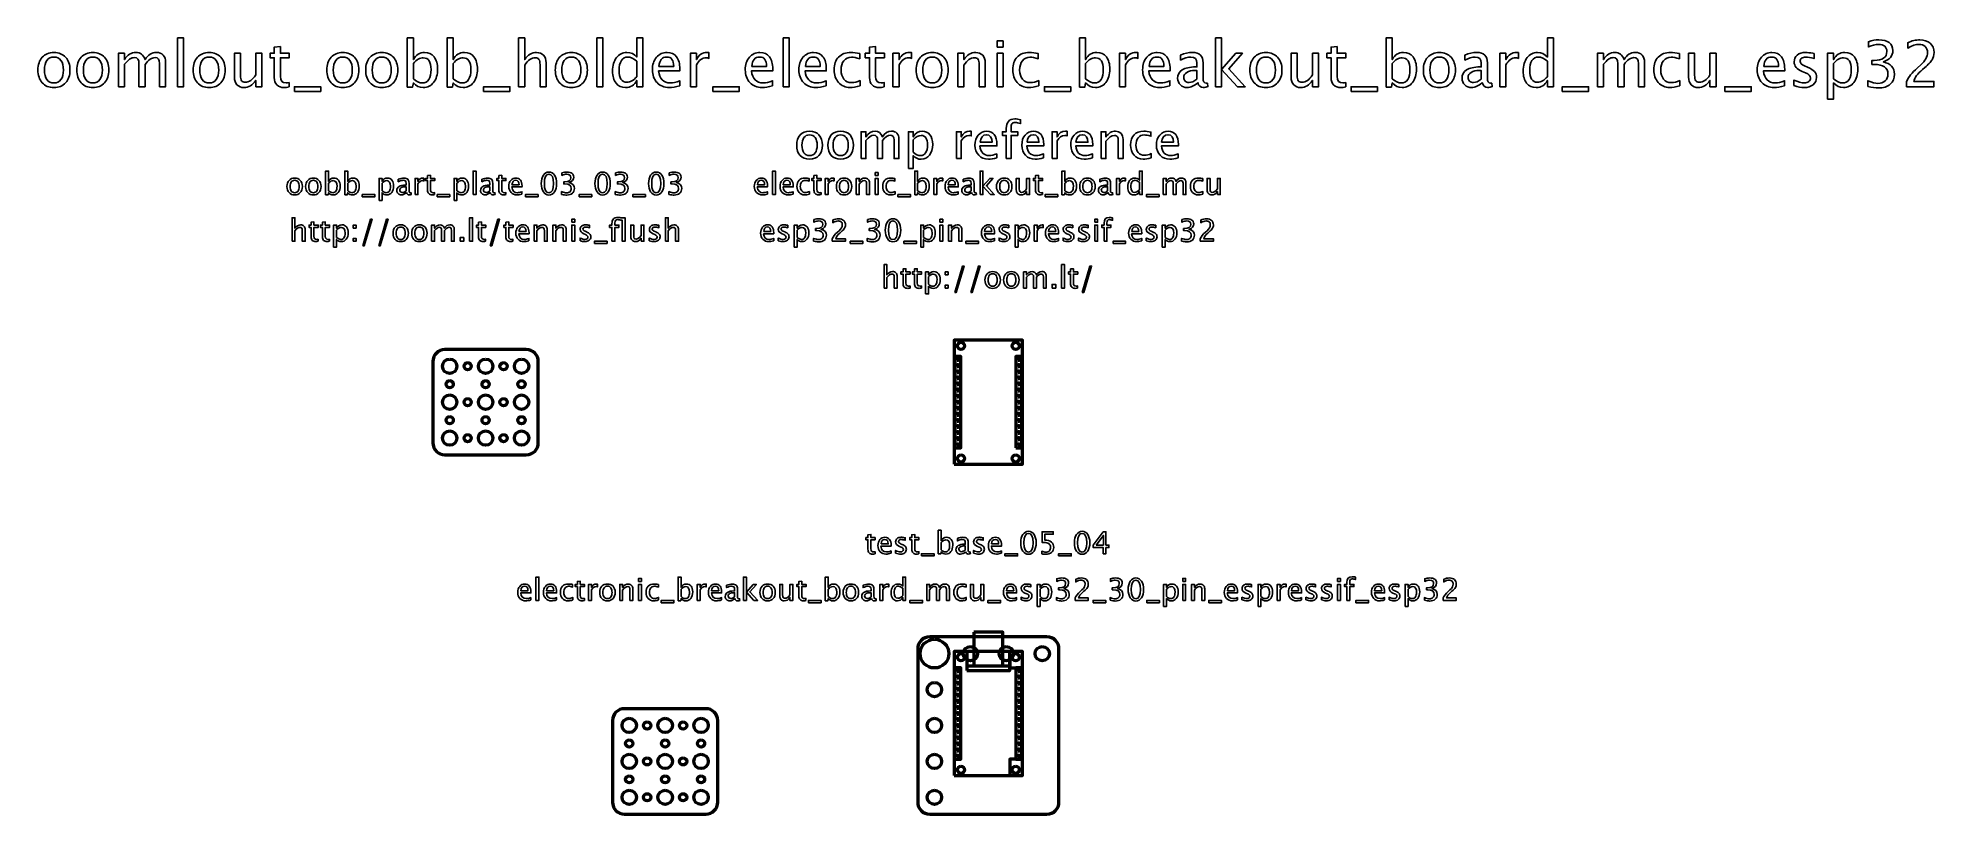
# Model space of a CAD drawing. Header units: centimetres. Extents: x -39.7 to 39.5, y 11.3 to 43.7.
import ezdxf

# ---------------------------------------------------------------- set-up
doc = ezdxf.new("R2010")
doc.units = ezdxf.units.CM
doc.header["$MEASUREMENT"] = 0
doc.layers.add('Layer 1', color=7, linetype='Continuous')

msp = doc.modelspace()

# ---------------------------------------------------------------- linework, layer by layer
at = {"layer": 'Layer 1', "lineweight": 53}
for points in [[(-1.425, 25.91), (1.425, 25.91), (1.425, 31.09), (-1.425, 31.09), (-1.425, 25.91)], [(-1.397, 26.595), (-1.143, 26.595), (-1.143, 30.405), (-1.397, 30.405), (-1.397, 26.595)], [(-1.3, 30.248), (-1.24, 30.248), (-1.24, 30.308), (-1.3, 30.308), (-1.3, 30.248)], [(1.143, 26.595), (1.397, 26.595), (1.397, 30.405), (1.143, 30.405), (1.143, 26.595)], [(1.24, 30.248), (1.3, 30.248), (1.3, 30.308), (1.24, 30.308), (1.24, 30.248)], [(-1.3, 29.994), (-1.24, 29.994), (-1.24, 30.054), (-1.3, 30.054), (-1.3, 29.994)], [(-1.3, 29.74), (-1.24, 29.74), (-1.24, 29.8), (-1.3, 29.8), (-1.3, 29.74)], [(-1.3, 29.486), (-1.24, 29.486), (-1.24, 29.546), (-1.3, 29.546), (-1.3, 29.486)], [(1.24, 29.994), (1.3, 29.994), (1.3, 30.054), (1.24, 30.054), (1.24, 29.994)], [(1.24, 29.74), (1.3, 29.74), (1.3, 29.8), (1.24, 29.8), (1.24, 29.74)], [(1.24, 29.486), (1.3, 29.486), (1.3, 29.546), (1.24, 29.546), (1.24, 29.486)], [(-1.3, 29.232), (-1.24, 29.232), (-1.24, 29.292), (-1.3, 29.292), (-1.3, 29.232)], [(-1.3, 28.978), (-1.24, 28.978), (-1.24, 29.038), (-1.3, 29.038), (-1.3, 28.978)], [(-1.3, 28.724), (-1.24, 28.724), (-1.24, 28.784), (-1.3, 28.784), (-1.3, 28.724)], [(-1.3, 28.47), (-1.24, 28.47), (-1.24, 28.53), (-1.3, 28.53), (-1.3, 28.47)], [(1.24, 29.232), (1.3, 29.232), (1.3, 29.292), (1.24, 29.292), (1.24, 29.232)], [(1.24, 28.978), (1.3, 28.978), (1.3, 29.038), (1.24, 29.038), (1.24, 28.978)], [(1.24, 28.724), (1.3, 28.724), (1.3, 28.784), (1.24, 28.784), (1.24, 28.724)], [(1.24, 28.47), (1.3, 28.47), (1.3, 28.53), (1.24, 28.53), (1.24, 28.47)], [(-1.3, 28.216), (-1.24, 28.216), (-1.24, 28.276), (-1.3, 28.276), (-1.3, 28.216)], [(-1.3, 27.962), (-1.24, 27.962), (-1.24, 28.022), (-1.3, 28.022), (-1.3, 27.962)], [(-1.3, 27.708), (-1.24, 27.708), (-1.24, 27.768), (-1.3, 27.768), (-1.3, 27.708)], [(1.24, 28.216), (1.3, 28.216), (1.3, 28.276), (1.24, 28.276), (1.24, 28.216)], [(1.24, 27.962), (1.3, 27.962), (1.3, 28.022), (1.24, 28.022), (1.24, 27.962)], [(1.24, 27.708), (1.3, 27.708), (1.3, 27.768), (1.24, 27.768), (1.24, 27.708)], [(-1.3, 27.454), (-1.24, 27.454), (-1.24, 27.514), (-1.3, 27.514), (-1.3, 27.454)], [(-1.3, 27.2), (-1.24, 27.2), (-1.24, 27.26), (-1.3, 27.26), (-1.3, 27.2)], [(-1.3, 26.946), (-1.24, 26.946), (-1.24, 27.006), (-1.3, 27.006), (-1.3, 26.946)], [(1.24, 27.454), (1.3, 27.454), (1.3, 27.514), (1.24, 27.514), (1.24, 27.454)], [(1.24, 27.2), (1.3, 27.2), (1.3, 27.26), (1.24, 27.26), (1.24, 27.2)], [(1.24, 26.946), (1.3, 26.946), (1.3, 27.006), (1.24, 27.006), (1.24, 26.946)], [(-1.3, 26.692), (-1.24, 26.692), (-1.24, 26.752), (-1.3, 26.752), (-1.3, 26.692)], [(1.24, 26.692), (1.3, 26.692), (1.3, 26.752), (1.24, 26.752), (1.24, 26.692)]]:
    msp.add_lwpolyline(points, close=True, dxfattribs=at)
at = {"layer": 'Layer 1', "color": 4, "lineweight": 53}
for points in [[(-1.425, 12.91), (1.425, 12.91), (1.425, 18.09), (-1.425, 18.09), (-1.425, 12.91)], [(-0.9, 17.29), (0.9, 17.29), (0.9, 18.09), (-0.9, 18.09), (-0.9, 17.29)], [(-0.9, 17.49), (0.9, 17.49), (0.9, 18.09), (-0.9, 18.09), (-0.9, 17.49)], [(0.9, 17.405), (1.425, 17.405), (1.425, 18.09), (0.9, 18.09), (0.9, 17.405)], [(-1.397, 13.595), (-1.143, 13.595), (-1.143, 17.405), (-1.397, 17.405), (-1.397, 13.595)], [(-1.3, 17.248), (-1.24, 17.248), (-1.24, 17.308), (-1.3, 17.308), (-1.3, 17.248)], [(-1.3, 16.994), (-1.24, 16.994), (-1.24, 17.054), (-1.3, 17.054), (-1.3, 16.994)], [(-1.3, 16.74), (-1.24, 16.74), (-1.24, 16.8), (-1.3, 16.8), (-1.3, 16.74)], [(1.143, 13.595), (1.397, 13.595), (1.397, 17.405), (1.143, 17.405), (1.143, 13.595)], [(1.24, 17.248), (1.3, 17.248), (1.3, 17.308), (1.24, 17.308), (1.24, 17.248)], [(1.24, 16.994), (1.3, 16.994), (1.3, 17.054), (1.24, 17.054), (1.24, 16.994)], [(1.24, 16.74), (1.3, 16.74), (1.3, 16.8), (1.24, 16.8), (1.24, 16.74)], [(-1.3, 16.486), (-1.24, 16.486), (-1.24, 16.546), (-1.3, 16.546), (-1.3, 16.486)], [(-1.3, 16.232), (-1.24, 16.232), (-1.24, 16.292), (-1.3, 16.292), (-1.3, 16.232)], [(-1.3, 15.978), (-1.24, 15.978), (-1.24, 16.038), (-1.3, 16.038), (-1.3, 15.978)], [(1.24, 16.486), (1.3, 16.486), (1.3, 16.546), (1.24, 16.546), (1.24, 16.486)], [(1.24, 16.232), (1.3, 16.232), (1.3, 16.292), (1.24, 16.292), (1.24, 16.232)], [(1.24, 15.978), (1.3, 15.978), (1.3, 16.038), (1.24, 16.038), (1.24, 15.978)], [(-1.3, 15.724), (-1.24, 15.724), (-1.24, 15.784), (-1.3, 15.784), (-1.3, 15.724)], [(-1.3, 15.47), (-1.24, 15.47), (-1.24, 15.53), (-1.3, 15.53), (-1.3, 15.47)], [(-1.3, 15.216), (-1.24, 15.216), (-1.24, 15.276), (-1.3, 15.276), (-1.3, 15.216)], [(1.24, 15.724), (1.3, 15.724), (1.3, 15.784), (1.24, 15.784), (1.24, 15.724)], [(1.24, 15.47), (1.3, 15.47), (1.3, 15.53), (1.24, 15.53), (1.24, 15.47)], [(1.24, 15.216), (1.3, 15.216), (1.3, 15.276), (1.24, 15.276), (1.24, 15.216)], [(-1.3, 14.962), (-1.24, 14.962), (-1.24, 15.022), (-1.3, 15.022), (-1.3, 14.962)], [(-1.3, 14.708), (-1.24, 14.708), (-1.24, 14.768), (-1.3, 14.768), (-1.3, 14.708)], [(-1.3, 14.454), (-1.24, 14.454), (-1.24, 14.514), (-1.3, 14.514), (-1.3, 14.454)], [(-1.3, 14.2), (-1.24, 14.2), (-1.24, 14.26), (-1.3, 14.26), (-1.3, 14.2)], [(1.24, 14.962), (1.3, 14.962), (1.3, 15.022), (1.24, 15.022), (1.24, 14.962)], [(1.24, 14.708), (1.3, 14.708), (1.3, 14.768), (1.24, 14.768), (1.24, 14.708)], [(1.24, 14.454), (1.3, 14.454), (1.3, 14.514), (1.24, 14.514), (1.24, 14.454)], [(1.24, 14.2), (1.3, 14.2), (1.3, 14.26), (1.24, 14.26), (1.24, 14.2)], [(-1.3, 13.946), (-1.24, 13.946), (-1.24, 14.006), (-1.3, 14.006), (-1.3, 13.946)], [(-1.3, 13.692), (-1.24, 13.692), (-1.24, 13.752), (-1.3, 13.752), (-1.3, 13.692)], [(0.9, 12.91), (1.425, 12.91), (1.425, 13.595), (0.9, 13.595), (0.9, 12.91)], [(1.24, 13.946), (1.3, 13.946), (1.3, 14.006), (1.24, 14.006), (1.24, 13.946)], [(1.24, 13.692), (1.3, 13.692), (1.3, 13.752), (1.24, 13.752), (1.24, 13.692)]]:
    msp.add_lwpolyline(points, close=True, dxfattribs=at)
at = {"layer": 'Layer 1', "lineweight": 53}
for centre, major_axis in [((-1.143, 30.8495), (0, 0.15)), ((1.143, 30.8495), (0, 0.15)), ((-22.49999, 29.99999), (0, 0.30001)), ((-21.75, 30), (0, 0.15)), ((-20.99999, 29.99999), (0, 0.30001)), ((-20.25, 30), (0, 0.15)), ((-19.49999, 29.99999), (0, 0.30001)), ((-22.5, 29.25), (0, 0.15)), ((-21, 29.25), (0, 0.15)), ((-19.5, 29.25), (0, 0.15)), ((-22.49999, 28.49999), (0, 0.30001)), ((-21.75, 28.5), (0, 0.15)), ((-20.99999, 28.49999), (0, 0.30001)), ((-20.25, 28.5), (0, 0.15)), ((-19.49999, 28.49999), (0, 0.30001)), ((-22.5, 27.75), (0, 0.15)), ((-21, 27.75), (0, 0.15)), ((-19.5, 27.75), (0, 0.15)), ((-22.49999, 26.99999), (0, 0.30001)), ((-21.75, 27), (0, 0.15)), ((-20.99999, 26.99999), (0, 0.30001)), ((-20.25, 27), (0, 0.15)), ((-19.49999, 26.99999), (0, 0.30001)), ((-1.143, 26.1505), (0, 0.15)), ((1.143, 26.1505), (0, 0.15)), ((-2.24999, 17.99999), (0, 0.60001)), ((-0.74999, 17.99999), (0, 0.30001)), ((0.75001, 17.99999), (0, 0.30001)), ((2.25001, 17.99999), (0, 0.30001)), ((-2.24999, 16.49999), (0, 0.30001)), ((-14.99999, 14.99999), (0, 0.30001)), ((-14.25, 15), (0, 0.15)), ((-13.49999, 14.99999), (0, 0.30001)), ((-12.75, 15), (0, 0.15)), ((-11.99999, 14.99999), (0, 0.30001)), ((-2.24999, 14.99999), (0, 0.30001)), ((-15, 14.25), (0, 0.15)), ((-13.5, 14.25), (0, 0.15)), ((-12, 14.25), (0, 0.15)), ((-14.99999, 13.49999), (0, 0.30001)), ((-14.25, 13.5), (0, 0.15)), ((-13.49999, 13.49999), (0, 0.30001)), ((-12.75, 13.5), (0, 0.15)), ((-11.99999, 13.49999), (0, 0.30001)), ((-2.24999, 13.49999), (0, 0.30001)), ((-15, 12.75), (0, 0.15)), ((-13.5, 12.75), (0, 0.15)), ((-12, 12.75), (0, 0.15)), ((-14.99999, 11.99999), (0, 0.30001)), ((-14.25, 12), (0, 0.15)), ((-13.49999, 11.99999), (0, 0.30001)), ((-12.75, 12), (0, 0.15)), ((-11.99999, 11.99999), (0, 0.30001)), ((-2.24999, 11.99999), (0, 0.30001))]:
    msp.add_ellipse(centre, major_axis=major_axis, ratio=1, dxfattribs=at)
at = {"layer": 'Layer 1', "color": 4, "lineweight": 53}
for centre in [(-1.143, 17.8495), (1.143, 17.8495), (-1.143, 13.1505), (1.143, 13.1505)]:
    msp.add_ellipse(centre, major_axis=(0, 0.15), ratio=1, dxfattribs=at)
at = {"layer": 'Layer 1'}
for points, knots in [([(-33.86835, 41.67044), (-33.86835, 41.67044), (-33.86835, 43.71037), (-33.86835, 43.71037), (-33.86835, 43.71037), (-33.86835, 43.71037), (-33.61435, 43.71037), (-33.61435, 43.71037), (-33.61435, 43.71037), (-33.61435, 43.71037), (-33.61435, 41.67044), (-33.61435, 41.67044), (-33.61435, 41.67044), (-33.61435, 41.67044), (-33.86835, 41.67044), (-33.86835, 41.67044)], [0, 0, 0, 0, 0.2, 0.2, 0.2, 0.2, 0.4, 0.4, 0.4, 0.4, 0.6, 0.6, 0.6, 0.6, 1, 1, 1, 1]), ([(-24.27282, 41.65457), (-24.27282, 41.65457), (-24.27282, 43.71037), (-24.27282, 43.71037), (-24.27282, 43.71037), (-24.27282, 43.71037), (-24.01882, 43.71037), (-24.01882, 43.71037), (-24.01882, 43.71037), (-24.01882, 43.71037), (-24.01882, 42.80771), (-24.01882, 42.80771), (-24.01882, 42.80771), (-23.91475, 43.00394), (-23.75821, 43.10183), (-23.54963, 43.10183), (-23.54963, 43.10183), (-23.38073, 43.10183), (-23.248, 43.04054), (-23.15099, 42.91751), (-23.15099, 42.91751), (-23.05397, 42.79448), (-23.00547, 42.62647), (-23.00547, 42.41348), (-23.00547, 42.41348), (-23.00547, 42.18153), (-23.06059, 41.99411), (-23.17039, 41.85212), (-23.17039, 41.85212), (-23.28019, 41.70969), (-23.42483, 41.63869), (-23.60387, 41.63869), (-23.60387, 41.63869), (-23.77011, 41.63869), (-23.90858, 41.70219), (-24.01882, 41.82963), (-24.01882, 41.82963), (-24.01882, 41.82963), (-24.04969, 41.65457), (-24.04969, 41.65457), (-24.04969, 41.65457), (-24.04969, 41.65457), (-24.27282, 41.65457), (-24.27282, 41.65457)], [0, 0, 0, 0, 0.08333333, 0.08333333, 0.08333333, 0.08333333, 0.16666667, 0.16666667, 0.16666667, 0.16666667, 0.25, 0.25, 0.25, 0.25, 0.33333333, 0.33333333, 0.33333333, 0.33333333, 0.41666667, 0.41666667, 0.41666667, 0.41666667, 0.5, 0.5, 0.5, 0.5, 0.58333333, 0.58333333, 0.58333333, 0.58333333, 0.66666667, 0.66666667, 0.66666667, 0.66666667, 0.75, 0.75, 0.75, 0.75, 0.83333333, 0.83333333, 0.83333333, 0.83333333, 1, 1, 1, 1]), ([(-22.60771, 41.65457), (-22.60771, 41.65457), (-22.60771, 43.71037), (-22.60771, 43.71037), (-22.60771, 43.71037), (-22.60771, 43.71037), (-22.35371, 43.71037), (-22.35371, 43.71037), (-22.35371, 43.71037), (-22.35371, 43.71037), (-22.35371, 42.80771), (-22.35371, 42.80771), (-22.35371, 42.80771), (-22.24964, 43.00394), (-22.0931, 43.10183), (-21.88452, 43.10183), (-21.88452, 43.10183), (-21.71562, 43.10183), (-21.58289, 43.04054), (-21.48588, 42.91751), (-21.48588, 42.91751), (-21.38886, 42.79448), (-21.34036, 42.62647), (-21.34036, 42.41348), (-21.34036, 42.41348), (-21.34036, 42.18153), (-21.39548, 41.99411), (-21.50528, 41.85212), (-21.50528, 41.85212), (-21.61508, 41.70969), (-21.75972, 41.63869), (-21.93876, 41.63869), (-21.93876, 41.63869), (-22.105, 41.63869), (-22.24347, 41.70219), (-22.35371, 41.82963), (-22.35371, 41.82963), (-22.35371, 41.82963), (-22.38458, 41.65457), (-22.38458, 41.65457), (-22.38458, 41.65457), (-22.38458, 41.65457), (-22.60771, 41.65457), (-22.60771, 41.65457)], [0, 0, 0, 0, 0.08333333, 0.08333333, 0.08333333, 0.08333333, 0.16666667, 0.16666667, 0.16666667, 0.16666667, 0.25, 0.25, 0.25, 0.25, 0.33333333, 0.33333333, 0.33333333, 0.33333333, 0.41666667, 0.41666667, 0.41666667, 0.41666667, 0.5, 0.5, 0.5, 0.5, 0.58333333, 0.58333333, 0.58333333, 0.58333333, 0.66666667, 0.66666667, 0.66666667, 0.66666667, 0.75, 0.75, 0.75, 0.75, 0.83333333, 0.83333333, 0.83333333, 0.83333333, 1, 1, 1, 1]), ([(-19.61969, 41.67044), (-19.61969, 41.67044), (-19.61969, 43.71037), (-19.61969, 43.71037), (-19.61969, 43.71037), (-19.61969, 43.71037), (-19.36569, 43.71037), (-19.36569, 43.71037), (-19.36569, 43.71037), (-19.36569, 43.71037), (-19.36569, 42.80771), (-19.36569, 42.80771), (-19.36569, 42.80771), (-19.23119, 43.00394), (-19.06627, 43.10183), (-18.87136, 43.10183), (-18.87136, 43.10183), (-18.74877, 43.10183), (-18.65132, 43.06347), (-18.57944, 42.9863), (-18.57944, 42.9863), (-18.50756, 42.90957), (-18.4714, 42.80594), (-18.4714, 42.6763), (-18.4714, 42.6763), (-18.4714, 42.6763), (-18.4714, 41.67044), (-18.4714, 41.67044), (-18.4714, 41.67044), (-18.4714, 41.67044), (-18.7254, 41.67044), (-18.7254, 41.67044), (-18.7254, 41.67044), (-18.7254, 41.67044), (-18.7254, 42.59339), (-18.7254, 42.59339), (-18.7254, 42.59339), (-18.7254, 42.69746), (-18.74083, 42.77155), (-18.77126, 42.81564), (-18.77126, 42.81564), (-18.80213, 42.86018), (-18.85284, 42.88223), (-18.92384, 42.88223), (-18.92384, 42.88223), (-19.07994, 42.88223), (-19.22723, 42.78037), (-19.36569, 42.57664), (-19.36569, 42.57664), (-19.36569, 42.57664), (-19.36569, 41.67044), (-19.36569, 41.67044), (-19.36569, 41.67044), (-19.36569, 41.67044), (-19.61969, 41.67044), (-19.61969, 41.67044)], [0, 0, 0, 0, 0.06666667, 0.06666667, 0.06666667, 0.06666667, 0.13333333, 0.13333333, 0.13333333, 0.13333333, 0.2, 0.2, 0.2, 0.2, 0.26666667, 0.26666667, 0.26666667, 0.26666667, 0.33333333, 0.33333333, 0.33333333, 0.33333333, 0.4, 0.4, 0.4, 0.4, 0.46666667, 0.46666667, 0.46666667, 0.46666667, 0.53333333, 0.53333333, 0.53333333, 0.53333333, 0.6, 0.6, 0.6, 0.6, 0.66666667, 0.66666667, 0.66666667, 0.66666667, 0.73333333, 0.73333333, 0.73333333, 0.73333333, 0.8, 0.8, 0.8, 0.8, 0.86666667, 0.86666667, 0.86666667, 0.86666667, 1, 1, 1, 1]), ([(-16.35209, 41.67044), (-16.35209, 41.67044), (-16.35209, 43.71037), (-16.35209, 43.71037), (-16.35209, 43.71037), (-16.35209, 43.71037), (-16.09809, 43.71037), (-16.09809, 43.71037), (-16.09809, 43.71037), (-16.09809, 43.71037), (-16.09809, 41.67044), (-16.09809, 41.67044), (-16.09809, 41.67044), (-16.09809, 41.67044), (-16.35209, 41.67044), (-16.35209, 41.67044)], [0, 0, 0, 0, 0.2, 0.2, 0.2, 0.2, 0.4, 0.4, 0.4, 0.4, 0.6, 0.6, 0.6, 0.6, 1, 1, 1, 1]), ([(-14.68522, 41.67044), (-14.68522, 41.67044), (-14.68522, 41.9337), (-14.68522, 41.9337), (-14.68522, 41.9337), (-14.78885, 41.73703), (-14.94495, 41.63869), (-15.15353, 41.63869), (-15.15353, 41.63869), (-15.32287, 41.63869), (-15.45604, 41.69999), (-15.55305, 41.82302), (-15.55305, 41.82302), (-15.65007, 41.94605), (-15.69858, 42.11406), (-15.69858, 42.32705), (-15.69858, 42.32705), (-15.69858, 42.55988), (-15.64345, 42.74729), (-15.53365, 42.88929), (-15.53365, 42.88929), (-15.42341, 43.03084), (-15.27877, 43.10183), (-15.09929, 43.10183), (-15.09929, 43.10183), (-14.93305, 43.10183), (-14.79458, 43.03833), (-14.68522, 42.91089), (-14.68522, 42.91089), (-14.68522, 42.91089), (-14.68522, 43.71037), (-14.68522, 43.71037), (-14.68522, 43.71037), (-14.68522, 43.71037), (-14.43122, 43.71037), (-14.43122, 43.71037), (-14.43122, 43.71037), (-14.43122, 43.71037), (-14.43122, 41.67044), (-14.43122, 41.67044), (-14.43122, 41.67044), (-14.43122, 41.67044), (-14.68522, 41.67044), (-14.68522, 41.67044)], [0, 0, 0, 0, 0.08333333, 0.08333333, 0.08333333, 0.08333333, 0.16666667, 0.16666667, 0.16666667, 0.16666667, 0.25, 0.25, 0.25, 0.25, 0.33333333, 0.33333333, 0.33333333, 0.33333333, 0.41666667, 0.41666667, 0.41666667, 0.41666667, 0.5, 0.5, 0.5, 0.5, 0.58333333, 0.58333333, 0.58333333, 0.58333333, 0.66666667, 0.66666667, 0.66666667, 0.66666667, 0.75, 0.75, 0.75, 0.75, 0.83333333, 0.83333333, 0.83333333, 0.83333333, 1, 1, 1, 1]), ([(-8.5685, 41.67044), (-8.5685, 41.67044), (-8.5685, 43.71037), (-8.5685, 43.71037), (-8.5685, 43.71037), (-8.5685, 43.71037), (-8.3145, 43.71037), (-8.3145, 43.71037), (-8.3145, 43.71037), (-8.3145, 43.71037), (-8.3145, 41.67044), (-8.3145, 41.67044), (-8.3145, 41.67044), (-8.3145, 41.67044), (-8.5685, 41.67044), (-8.5685, 41.67044)], [0, 0, 0, 0, 0.2, 0.2, 0.2, 0.2, 0.4, 0.4, 0.4, 0.4, 0.6, 0.6, 0.6, 0.6, 1, 1, 1, 1]), ([(0.36515, 43.32938), (0.36515, 43.32938), (0.36515, 43.58338), (0.36515, 43.58338), (0.36515, 43.58338), (0.36515, 43.58338), (0.61915, 43.58338), (0.61915, 43.58338), (0.61915, 43.58338), (0.61915, 43.58338), (0.61915, 43.32938), (0.61915, 43.32938), (0.61915, 43.32938), (0.61915, 43.32938), (0.36515, 43.32938), (0.36515, 43.32938)], [0, 0, 0, 0, 0.2, 0.2, 0.2, 0.2, 0.4, 0.4, 0.4, 0.4, 0.6, 0.6, 0.6, 0.6, 1, 1, 1, 1]), ([(3.80781, 41.65457), (3.80781, 41.65457), (3.80781, 43.71037), (3.80781, 43.71037), (3.80781, 43.71037), (3.80781, 43.71037), (4.06181, 43.71037), (4.06181, 43.71037), (4.06181, 43.71037), (4.06181, 43.71037), (4.06181, 42.80771), (4.06181, 42.80771), (4.06181, 42.80771), (4.16588, 43.00394), (4.32242, 43.10183), (4.531, 43.10183), (4.531, 43.10183), (4.6999, 43.10183), (4.83263, 43.04054), (4.92964, 42.91751), (4.92964, 42.91751), (5.02666, 42.79448), (5.07516, 42.62647), (5.07516, 42.41348), (5.07516, 42.41348), (5.07516, 42.18153), (5.02004, 41.99411), (4.91024, 41.85212), (4.91024, 41.85212), (4.80044, 41.70969), (4.6558, 41.63869), (4.47676, 41.63869), (4.47676, 41.63869), (4.31052, 41.63869), (4.17205, 41.70219), (4.06181, 41.82963), (4.06181, 41.82963), (4.06181, 41.82963), (4.03094, 41.65457), (4.03094, 41.65457), (4.03094, 41.65457), (4.03094, 41.65457), (3.80781, 41.65457), (3.80781, 41.65457)], [0, 0, 0, 0, 0.08333333, 0.08333333, 0.08333333, 0.08333333, 0.16666667, 0.16666667, 0.16666667, 0.16666667, 0.25, 0.25, 0.25, 0.25, 0.33333333, 0.33333333, 0.33333333, 0.33333333, 0.41666667, 0.41666667, 0.41666667, 0.41666667, 0.5, 0.5, 0.5, 0.5, 0.58333333, 0.58333333, 0.58333333, 0.58333333, 0.66666667, 0.66666667, 0.66666667, 0.66666667, 0.75, 0.75, 0.75, 0.75, 0.83333333, 0.83333333, 0.83333333, 0.83333333, 1, 1, 1, 1]), ([(9.49062, 41.67044), (9.49062, 41.67044), (9.49062, 43.71037), (9.49062, 43.71037), (9.49062, 43.71037), (9.49062, 43.71037), (9.74462, 43.71037), (9.74462, 43.71037), (9.74462, 43.71037), (9.74462, 43.71037), (9.74462, 42.39231), (9.74462, 42.39231), (9.74462, 42.39231), (9.74462, 42.39231), (10.33993, 43.07273), (10.33993, 43.07273), (10.33993, 43.07273), (10.33993, 43.07273), (10.61422, 43.07273), (10.61422, 43.07273), (10.61422, 43.07273), (10.61422, 43.07273), (10.04536, 42.41833), (10.04536, 42.41833), (10.04536, 42.41833), (10.04536, 42.41833), (10.73328, 41.67044), (10.73328, 41.67044), (10.73328, 41.67044), (10.73328, 41.67044), (10.40608, 41.67044), (10.40608, 41.67044), (10.40608, 41.67044), (10.40608, 41.67044), (9.74462, 42.38966), (9.74462, 42.38966), (9.74462, 42.38966), (9.74462, 42.38966), (9.74462, 41.67044), (9.74462, 41.67044), (9.74462, 41.67044), (9.74462, 41.67044), (9.49062, 41.67044), (9.49062, 41.67044)], [0, 0, 0, 0, 0.08333333, 0.08333333, 0.08333333, 0.08333333, 0.16666667, 0.16666667, 0.16666667, 0.16666667, 0.25, 0.25, 0.25, 0.25, 0.33333333, 0.33333333, 0.33333333, 0.33333333, 0.41666667, 0.41666667, 0.41666667, 0.41666667, 0.5, 0.5, 0.5, 0.5, 0.58333333, 0.58333333, 0.58333333, 0.58333333, 0.66666667, 0.66666667, 0.66666667, 0.66666667, 0.75, 0.75, 0.75, 0.75, 0.83333333, 0.83333333, 0.83333333, 0.83333333, 1, 1, 1, 1]), ([(16.61716, 41.65457), (16.61716, 41.65457), (16.61716, 43.71037), (16.61716, 43.71037), (16.61716, 43.71037), (16.61716, 43.71037), (16.87116, 43.71037), (16.87116, 43.71037), (16.87116, 43.71037), (16.87116, 43.71037), (16.87116, 42.80771), (16.87116, 42.80771), (16.87116, 42.80771), (16.97523, 43.00394), (17.13177, 43.10183), (17.34035, 43.10183), (17.34035, 43.10183), (17.50925, 43.10183), (17.64198, 43.04054), (17.73899, 42.91751), (17.73899, 42.91751), (17.83601, 42.79448), (17.88451, 42.62647), (17.88451, 42.41348), (17.88451, 42.41348), (17.88451, 42.18153), (17.82939, 41.99411), (17.71959, 41.85212), (17.71959, 41.85212), (17.60979, 41.70969), (17.46515, 41.63869), (17.28611, 41.63869), (17.28611, 41.63869), (17.11987, 41.63869), (16.9814, 41.70219), (16.87116, 41.82963), (16.87116, 41.82963), (16.87116, 41.82963), (16.84029, 41.65457), (16.84029, 41.65457), (16.84029, 41.65457), (16.84029, 41.65457), (16.61716, 41.65457), (16.61716, 41.65457)], [0, 0, 0, 0, 0.08333333, 0.08333333, 0.08333333, 0.08333333, 0.16666667, 0.16666667, 0.16666667, 0.16666667, 0.25, 0.25, 0.25, 0.25, 0.33333333, 0.33333333, 0.33333333, 0.33333333, 0.41666667, 0.41666667, 0.41666667, 0.41666667, 0.5, 0.5, 0.5, 0.5, 0.58333333, 0.58333333, 0.58333333, 0.58333333, 0.66666667, 0.66666667, 0.66666667, 0.66666667, 0.75, 0.75, 0.75, 0.75, 0.83333333, 0.83333333, 0.83333333, 0.83333333, 1, 1, 1, 1]), ([(23.35345, 41.67044), (23.35345, 41.67044), (23.35345, 41.9337), (23.35345, 41.9337), (23.35345, 41.9337), (23.24982, 41.73703), (23.09372, 41.63869), (22.88514, 41.63869), (22.88514, 41.63869), (22.7158, 41.63869), (22.58263, 41.69999), (22.48562, 41.82302), (22.48562, 41.82302), (22.3886, 41.94605), (22.34009, 42.11406), (22.34009, 42.32705), (22.34009, 42.32705), (22.34009, 42.55988), (22.39522, 42.74729), (22.50502, 42.88929), (22.50502, 42.88929), (22.61526, 43.03084), (22.7599, 43.10183), (22.93938, 43.10183), (22.93938, 43.10183), (23.10562, 43.10183), (23.24409, 43.03833), (23.35345, 42.91089), (23.35345, 42.91089), (23.35345, 42.91089), (23.35345, 43.71037), (23.35345, 43.71037), (23.35345, 43.71037), (23.35345, 43.71037), (23.60745, 43.71037), (23.60745, 43.71037), (23.60745, 43.71037), (23.60745, 43.71037), (23.60745, 41.67044), (23.60745, 41.67044), (23.60745, 41.67044), (23.60745, 41.67044), (23.35345, 41.67044), (23.35345, 41.67044)], [0, 0, 0, 0, 0.08333333, 0.08333333, 0.08333333, 0.08333333, 0.16666667, 0.16666667, 0.16666667, 0.16666667, 0.25, 0.25, 0.25, 0.25, 0.33333333, 0.33333333, 0.33333333, 0.33333333, 0.41666667, 0.41666667, 0.41666667, 0.41666667, 0.5, 0.5, 0.5, 0.5, 0.58333333, 0.58333333, 0.58333333, 0.58333333, 0.66666667, 0.66666667, 0.66666667, 0.66666667, 0.75, 0.75, 0.75, 0.75, 0.83333333, 0.83333333, 0.83333333, 0.83333333, 1, 1, 1, 1]), ([(36.73384, 41.68367), (36.73384, 41.68367), (36.73384, 41.92179), (36.73384, 41.92179), (36.73384, 41.92179), (36.91552, 41.84947), (37.05796, 41.81331), (37.16247, 41.81331), (37.16247, 41.81331), (37.2855, 41.81331), (37.38472, 41.84859), (37.46101, 41.91959), (37.46101, 41.91959), (37.5373, 41.99059), (37.57522, 42.08319), (37.57522, 42.19696), (37.57522, 42.19696), (37.57522, 42.46683), (37.38736, 42.60177), (37.01166, 42.60177), (37.01166, 42.60177), (37.01166, 42.60177), (36.91112, 42.60177), (36.91112, 42.60177), (36.91112, 42.60177), (36.91112, 42.60177), (36.91112, 42.77243), (36.91112, 42.77243), (36.91112, 42.77243), (36.91112, 42.77243), (37.00019, 42.77375), (37.00019, 42.77375), (37.00019, 42.77375), (37.35341, 42.77375), (37.53024, 42.89811), (37.53024, 43.14725), (37.53024, 43.14725), (37.53024, 43.3426), (37.41294, 43.4405), (37.17879, 43.4405), (37.17879, 43.4405), (37.05311, 43.4405), (36.91376, 43.40434), (36.7603, 43.33202), (36.7603, 43.33202), (36.7603, 43.33202), (36.7603, 43.55427), (36.7603, 43.55427), (36.7603, 43.55427), (36.91067, 43.60542), (37.05575, 43.631), (37.1951, 43.631), (37.1951, 43.631), (37.38472, 43.631), (37.53068, 43.59308), (37.6321, 43.51723), (37.6321, 43.51723), (37.73353, 43.44182), (37.78424, 43.33202), (37.78424, 43.18826), (37.78424, 43.18826), (37.78424, 42.96381), (37.65151, 42.80374), (37.3856, 42.70849), (37.3856, 42.70849), (37.69384, 42.63661), (37.84774, 42.46772), (37.84774, 42.20093), (37.84774, 42.20093), (37.84774, 42.02101), (37.78821, 41.87946), (37.66959, 41.77671), (37.66959, 41.77671), (37.55097, 41.67397), (37.38781, 41.62282), (37.18055, 41.62282), (37.18055, 41.62282), (37.06237, 41.62282), (36.91376, 41.6431), (36.73384, 41.68367)], [0, 0, 0, 0, 0.04761905, 0.04761905, 0.04761905, 0.04761905, 0.0952381, 0.0952381, 0.0952381, 0.0952381, 0.14285714, 0.14285714, 0.14285714, 0.14285714, 0.19047619, 0.19047619, 0.19047619, 0.19047619, 0.23809524, 0.23809524, 0.23809524, 0.23809524, 0.28571429, 0.28571429, 0.28571429, 0.28571429, 0.33333333, 0.33333333, 0.33333333, 0.33333333, 0.38095238, 0.38095238, 0.38095238, 0.38095238, 0.42857143, 0.42857143, 0.42857143, 0.42857143, 0.47619048, 0.47619048, 0.47619048, 0.47619048, 0.52380952, 0.52380952, 0.52380952, 0.52380952, 0.57142857, 0.57142857, 0.57142857, 0.57142857, 0.61904762, 0.61904762, 0.61904762, 0.61904762, 0.66666667, 0.66666667, 0.66666667, 0.66666667, 0.71428571, 0.71428571, 0.71428571, 0.71428571, 0.76190476, 0.76190476, 0.76190476, 0.76190476, 0.80952381, 0.80952381, 0.80952381, 0.80952381, 0.85714286, 0.85714286, 0.85714286, 0.85714286, 0.9047619, 0.9047619, 0.9047619, 0.9047619, 1, 1, 1, 1]), ([(38.35662, 41.67044), (38.35662, 41.67044), (38.35662, 41.89269), (38.35662, 41.89269), (38.35662, 41.89269), (38.43071, 42.06599), (38.5802, 42.25517), (38.80553, 42.45934), (38.80553, 42.45934), (38.80553, 42.45934), (38.95105, 42.58987), (38.95105, 42.58987), (38.95105, 42.58987), (39.13847, 42.76008), (39.23239, 42.92853), (39.23239, 43.0961), (39.23239, 43.0961), (39.23239, 43.20326), (39.2002, 43.28704), (39.13626, 43.34834), (39.13626, 43.34834), (39.07232, 43.40963), (38.98369, 43.4405), (38.87124, 43.4405), (38.87124, 43.4405), (38.73983, 43.4405), (38.58417, 43.39023), (38.40425, 43.28969), (38.40425, 43.28969), (38.40425, 43.28969), (38.40425, 43.51194), (38.40425, 43.51194), (38.40425, 43.51194), (38.57402, 43.59131), (38.74292, 43.631), (38.91137, 43.631), (38.91137, 43.631), (39.0904, 43.631), (39.23416, 43.58293), (39.34264, 43.48636), (39.34264, 43.48636), (39.45067, 43.38979), (39.50491, 43.26191), (39.50491, 43.10227), (39.50491, 43.10227), (39.50491, 42.98762), (39.47757, 42.88576), (39.42289, 42.79712), (39.42289, 42.79712), (39.36777, 42.70805), (39.26591, 42.60045), (39.11642, 42.47345), (39.11642, 42.47345), (39.11642, 42.47345), (39.01808, 42.38966), (39.01808, 42.38966), (39.01808, 42.38966), (38.81347, 42.21636), (38.69529, 42.05056), (38.66354, 41.89269), (38.66354, 41.89269), (38.66354, 41.89269), (39.49698, 41.89269), (39.49698, 41.89269), (39.49698, 41.89269), (39.49698, 41.89269), (39.49698, 41.67044), (39.49698, 41.67044), (39.49698, 41.67044), (39.49698, 41.67044), (38.35662, 41.67044), (38.35662, 41.67044)], [0, 0, 0, 0, 0.05263158, 0.05263158, 0.05263158, 0.05263158, 0.10526316, 0.10526316, 0.10526316, 0.10526316, 0.15789474, 0.15789474, 0.15789474, 0.15789474, 0.21052632, 0.21052632, 0.21052632, 0.21052632, 0.26315789, 0.26315789, 0.26315789, 0.26315789, 0.31578947, 0.31578947, 0.31578947, 0.31578947, 0.36842105, 0.36842105, 0.36842105, 0.36842105, 0.42105263, 0.42105263, 0.42105263, 0.42105263, 0.47368421, 0.47368421, 0.47368421, 0.47368421, 0.52631579, 0.52631579, 0.52631579, 0.52631579, 0.57894737, 0.57894737, 0.57894737, 0.57894737, 0.63157895, 0.63157895, 0.63157895, 0.63157895, 0.68421053, 0.68421053, 0.68421053, 0.68421053, 0.73684211, 0.73684211, 0.73684211, 0.73684211, 0.78947368, 0.78947368, 0.78947368, 0.78947368, 0.84210526, 0.84210526, 0.84210526, 0.84210526, 0.89473684, 0.89473684, 0.89473684, 0.89473684, 1, 1, 1, 1]), ([(-39.03124, 41.63869), (-39.23717, 41.63869), (-39.40033, 41.70439), (-39.52028, 41.8358), (-39.52028, 41.8358), (-39.64066, 41.96721), (-39.70064, 42.14581), (-39.70064, 42.37114), (-39.70064, 42.37114), (-39.70064, 42.59604), (-39.64066, 42.77419), (-39.52028, 42.90516), (-39.52028, 42.90516), (-39.40033, 43.03613), (-39.23717, 43.10183), (-39.03124, 43.10183), (-39.03124, 43.10183), (-38.82531, 43.10183), (-38.66215, 43.03613), (-38.5422, 42.90516), (-38.5422, 42.90516), (-38.42182, 42.77419), (-38.36185, 42.59604), (-38.36185, 42.37114), (-38.36185, 42.37114), (-38.36185, 42.14581), (-38.42182, 41.96721), (-38.5422, 41.8358), (-38.5422, 41.8358), (-38.66215, 41.70439), (-38.82531, 41.63869), (-39.03124, 41.63869)], [0, 0, 0, 0, 0.11111111, 0.11111111, 0.11111111, 0.11111111, 0.22222222, 0.22222222, 0.22222222, 0.22222222, 0.33333333, 0.33333333, 0.33333333, 0.33333333, 0.44444444, 0.44444444, 0.44444444, 0.44444444, 0.55555556, 0.55555556, 0.55555556, 0.55555556, 0.66666667, 0.66666667, 0.66666667, 0.66666667, 0.77777778, 0.77777778, 0.77777778, 0.77777778, 1, 1, 1, 1]), ([(-39.03168, 41.82919), (-38.906, 41.82919), (-38.80811, 41.87637), (-38.73844, 41.97118), (-38.73844, 41.97118), (-38.6692, 42.06555), (-38.63437, 42.19917), (-38.63437, 42.37114), (-38.63437, 42.37114), (-38.63437, 42.54268), (-38.6692, 42.67586), (-38.73844, 42.77022), (-38.73844, 42.77022), (-38.80811, 42.86415), (-38.906, 42.91133), (-39.03168, 42.91133), (-39.03168, 42.91133), (-39.1578, 42.91133), (-39.25569, 42.86415), (-39.32449, 42.77022), (-39.32449, 42.77022), (-39.39372, 42.67586), (-39.42811, 42.54268), (-39.42811, 42.37114), (-39.42811, 42.37114), (-39.42811, 42.19917), (-39.39372, 42.06555), (-39.32449, 41.97118), (-39.32449, 41.97118), (-39.25569, 41.87637), (-39.1578, 41.82919), (-39.03168, 41.82919)], [0, 0, 0, 0, 0.11111111, 0.11111111, 0.11111111, 0.11111111, 0.22222222, 0.22222222, 0.22222222, 0.22222222, 0.33333333, 0.33333333, 0.33333333, 0.33333333, 0.44444444, 0.44444444, 0.44444444, 0.44444444, 0.55555556, 0.55555556, 0.55555556, 0.55555556, 0.66666667, 0.66666667, 0.66666667, 0.66666667, 0.77777778, 0.77777778, 0.77777778, 0.77777778, 1, 1, 1, 1]), ([(-37.40582, 41.63869), (-37.61175, 41.63869), (-37.77491, 41.70439), (-37.89486, 41.8358), (-37.89486, 41.8358), (-38.01524, 41.96721), (-38.07522, 42.14581), (-38.07522, 42.37114), (-38.07522, 42.37114), (-38.07522, 42.59604), (-38.01524, 42.77419), (-37.89486, 42.90516), (-37.89486, 42.90516), (-37.77491, 43.03613), (-37.61175, 43.10183), (-37.40582, 43.10183), (-37.40582, 43.10183), (-37.19989, 43.10183), (-37.03673, 43.03613), (-36.91678, 42.90516), (-36.91678, 42.90516), (-36.7964, 42.77419), (-36.73643, 42.59604), (-36.73643, 42.37114), (-36.73643, 42.37114), (-36.73643, 42.14581), (-36.7964, 41.96721), (-36.91678, 41.8358), (-36.91678, 41.8358), (-37.03673, 41.70439), (-37.19989, 41.63869), (-37.40582, 41.63869)], [0, 0, 0, 0, 0.11111111, 0.11111111, 0.11111111, 0.11111111, 0.22222222, 0.22222222, 0.22222222, 0.22222222, 0.33333333, 0.33333333, 0.33333333, 0.33333333, 0.44444444, 0.44444444, 0.44444444, 0.44444444, 0.55555556, 0.55555556, 0.55555556, 0.55555556, 0.66666667, 0.66666667, 0.66666667, 0.66666667, 0.77777778, 0.77777778, 0.77777778, 0.77777778, 1, 1, 1, 1]), ([(-37.40626, 41.82919), (-37.28058, 41.82919), (-37.18269, 41.87637), (-37.11302, 41.97118), (-37.11302, 41.97118), (-37.04378, 42.06555), (-37.00895, 42.19917), (-37.00895, 42.37114), (-37.00895, 42.37114), (-37.00895, 42.54268), (-37.04378, 42.67586), (-37.11302, 42.77022), (-37.11302, 42.77022), (-37.18269, 42.86415), (-37.28058, 42.91133), (-37.40626, 42.91133), (-37.40626, 42.91133), (-37.53238, 42.91133), (-37.63027, 42.86415), (-37.69907, 42.77022), (-37.69907, 42.77022), (-37.7683, 42.67586), (-37.80269, 42.54268), (-37.80269, 42.37114), (-37.80269, 42.37114), (-37.80269, 42.19917), (-37.7683, 42.06555), (-37.69907, 41.97118), (-37.69907, 41.97118), (-37.63027, 41.87637), (-37.53238, 41.82919), (-37.40626, 41.82919)], [0, 0, 0, 0, 0.11111111, 0.11111111, 0.11111111, 0.11111111, 0.22222222, 0.22222222, 0.22222222, 0.22222222, 0.33333333, 0.33333333, 0.33333333, 0.33333333, 0.44444444, 0.44444444, 0.44444444, 0.44444444, 0.55555556, 0.55555556, 0.55555556, 0.55555556, 0.66666667, 0.66666667, 0.66666667, 0.66666667, 0.77777778, 0.77777778, 0.77777778, 0.77777778, 1, 1, 1, 1]), ([(-36.33867, 41.67044), (-36.33867, 41.67044), (-36.33867, 43.07273), (-36.33867, 43.07273), (-36.33867, 43.07273), (-36.33867, 43.07273), (-36.08467, 43.07273), (-36.08467, 43.07273), (-36.08467, 43.07273), (-36.08467, 43.07273), (-36.08467, 42.80771), (-36.08467, 42.80771), (-36.08467, 42.80771), (-35.96076, 43.00394), (-35.80201, 43.10183), (-35.60754, 43.10183), (-35.60754, 43.10183), (-35.42013, 43.10183), (-35.29269, 43.00394), (-35.22478, 42.80771), (-35.22478, 42.80771), (-35.10439, 43.0057), (-34.9474, 43.10448), (-34.7547, 43.10448), (-34.7547, 43.10448), (-34.63167, 43.10448), (-34.53598, 43.06832), (-34.46763, 42.99556), (-34.46763, 42.99556), (-34.39928, 42.9228), (-34.36488, 42.82094), (-34.36488, 42.68997), (-34.36488, 42.68997), (-34.36488, 42.68997), (-34.36488, 41.67044), (-34.36488, 41.67044), (-34.36488, 41.67044), (-34.36488, 41.67044), (-34.61888, 41.67044), (-34.61888, 41.67044), (-34.61888, 41.67044), (-34.61888, 41.67044), (-34.61888, 42.64807), (-34.61888, 42.64807), (-34.61888, 42.64807), (-34.61888, 42.80771), (-34.68238, 42.88752), (-34.80938, 42.88752), (-34.80938, 42.88752), (-34.94123, 42.88752), (-35.0797, 42.79448), (-35.22478, 42.60795), (-35.22478, 42.60795), (-35.22478, 42.60795), (-35.22478, 41.67044), (-35.22478, 41.67044), (-35.22478, 41.67044), (-35.22478, 41.67044), (-35.47878, 41.67044), (-35.47878, 41.67044), (-35.47878, 41.67044), (-35.47878, 41.67044), (-35.47878, 42.64896), (-35.47878, 42.64896), (-35.47878, 42.64896), (-35.47878, 42.80991), (-35.54316, 42.89017), (-35.67236, 42.89017), (-35.67236, 42.89017), (-35.80068, 42.89017), (-35.93827, 42.79668), (-36.08467, 42.60927), (-36.08467, 42.60927), (-36.08467, 42.60927), (-36.08467, 41.67044), (-36.08467, 41.67044), (-36.08467, 41.67044), (-36.08467, 41.67044), (-36.33867, 41.67044), (-36.33867, 41.67044)], [0, 0, 0, 0, 0.04761905, 0.04761905, 0.04761905, 0.04761905, 0.0952381, 0.0952381, 0.0952381, 0.0952381, 0.14285714, 0.14285714, 0.14285714, 0.14285714, 0.19047619, 0.19047619, 0.19047619, 0.19047619, 0.23809524, 0.23809524, 0.23809524, 0.23809524, 0.28571429, 0.28571429, 0.28571429, 0.28571429, 0.33333333, 0.33333333, 0.33333333, 0.33333333, 0.38095238, 0.38095238, 0.38095238, 0.38095238, 0.42857143, 0.42857143, 0.42857143, 0.42857143, 0.47619048, 0.47619048, 0.47619048, 0.47619048, 0.52380952, 0.52380952, 0.52380952, 0.52380952, 0.57142857, 0.57142857, 0.57142857, 0.57142857, 0.61904762, 0.61904762, 0.61904762, 0.61904762, 0.66666667, 0.66666667, 0.66666667, 0.66666667, 0.71428571, 0.71428571, 0.71428571, 0.71428571, 0.76190476, 0.76190476, 0.76190476, 0.76190476, 0.80952381, 0.80952381, 0.80952381, 0.80952381, 0.85714286, 0.85714286, 0.85714286, 0.85714286, 0.9047619, 0.9047619, 0.9047619, 0.9047619, 1, 1, 1, 1]), ([(-32.54544, 41.63869), (-32.75137, 41.63869), (-32.91453, 41.70439), (-33.03448, 41.8358), (-33.03448, 41.8358), (-33.15486, 41.96721), (-33.21484, 42.14581), (-33.21484, 42.37114), (-33.21484, 42.37114), (-33.21484, 42.59604), (-33.15486, 42.77419), (-33.03448, 42.90516), (-33.03448, 42.90516), (-32.91453, 43.03613), (-32.75137, 43.10183), (-32.54544, 43.10183), (-32.54544, 43.10183), (-32.33951, 43.10183), (-32.17635, 43.03613), (-32.0564, 42.90516), (-32.0564, 42.90516), (-31.93602, 42.77419), (-31.87605, 42.59604), (-31.87605, 42.37114), (-31.87605, 42.37114), (-31.87605, 42.14581), (-31.93602, 41.96721), (-32.0564, 41.8358), (-32.0564, 41.8358), (-32.17635, 41.70439), (-32.33951, 41.63869), (-32.54544, 41.63869)], [0, 0, 0, 0, 0.11111111, 0.11111111, 0.11111111, 0.11111111, 0.22222222, 0.22222222, 0.22222222, 0.22222222, 0.33333333, 0.33333333, 0.33333333, 0.33333333, 0.44444444, 0.44444444, 0.44444444, 0.44444444, 0.55555556, 0.55555556, 0.55555556, 0.55555556, 0.66666667, 0.66666667, 0.66666667, 0.66666667, 0.77777778, 0.77777778, 0.77777778, 0.77777778, 1, 1, 1, 1]), ([(-32.54588, 41.82919), (-32.4202, 41.82919), (-32.32231, 41.87637), (-32.25264, 41.97118), (-32.25264, 41.97118), (-32.1834, 42.06555), (-32.14857, 42.19917), (-32.14857, 42.37114), (-32.14857, 42.37114), (-32.14857, 42.54268), (-32.1834, 42.67586), (-32.25264, 42.77022), (-32.25264, 42.77022), (-32.32231, 42.86415), (-32.4202, 42.91133), (-32.54588, 42.91133), (-32.54588, 42.91133), (-32.672, 42.91133), (-32.76989, 42.86415), (-32.83869, 42.77022), (-32.83869, 42.77022), (-32.90792, 42.67586), (-32.94231, 42.54268), (-32.94231, 42.37114), (-32.94231, 42.37114), (-32.94231, 42.19917), (-32.90792, 42.06555), (-32.83869, 41.97118), (-32.83869, 41.97118), (-32.76989, 41.87637), (-32.672, 41.82919), (-32.54588, 41.82919)], [0, 0, 0, 0, 0.11111111, 0.11111111, 0.11111111, 0.11111111, 0.22222222, 0.22222222, 0.22222222, 0.22222222, 0.33333333, 0.33333333, 0.33333333, 0.33333333, 0.44444444, 0.44444444, 0.44444444, 0.44444444, 0.55555556, 0.55555556, 0.55555556, 0.55555556, 0.66666667, 0.66666667, 0.66666667, 0.66666667, 0.77777778, 0.77777778, 0.77777778, 0.77777778, 1, 1, 1, 1]), ([(-30.59987, 41.67044), (-30.59987, 41.67044), (-30.59987, 41.93414), (-30.59987, 41.93414), (-30.59987, 41.93414), (-30.73525, 41.73703), (-30.89974, 41.63869), (-31.09288, 41.63869), (-31.09288, 41.63869), (-31.21547, 41.63869), (-31.31293, 41.67705), (-31.38525, 41.75422), (-31.38525, 41.75422), (-31.45801, 41.83139), (-31.49417, 41.93502), (-31.49417, 42.06599), (-31.49417, 42.06599), (-31.49417, 42.06599), (-31.49417, 43.07273), (-31.49417, 43.07273), (-31.49417, 43.07273), (-31.49417, 43.07273), (-31.24017, 43.07273), (-31.24017, 43.07273), (-31.24017, 43.07273), (-31.24017, 43.07273), (-31.24017, 42.14889), (-31.24017, 42.14889), (-31.24017, 42.14889), (-31.24017, 42.0435), (-31.22473, 41.96898), (-31.1943, 41.92488), (-31.1943, 41.92488), (-31.16344, 41.88034), (-31.11228, 41.85829), (-31.04041, 41.85829), (-31.04041, 41.85829), (-30.88518, 41.85829), (-30.7379, 41.96016), (-30.59987, 42.16433), (-30.59987, 42.16433), (-30.59987, 42.16433), (-30.59987, 43.07273), (-30.59987, 43.07273), (-30.59987, 43.07273), (-30.59987, 43.07273), (-30.34588, 43.07273), (-30.34588, 43.07273), (-30.34588, 43.07273), (-30.34588, 43.07273), (-30.34588, 41.67044), (-30.34588, 41.67044), (-30.34588, 41.67044), (-30.34588, 41.67044), (-30.59987, 41.67044), (-30.59987, 41.67044)], [0, 0, 0, 0, 0.06666667, 0.06666667, 0.06666667, 0.06666667, 0.13333333, 0.13333333, 0.13333333, 0.13333333, 0.2, 0.2, 0.2, 0.2, 0.26666667, 0.26666667, 0.26666667, 0.26666667, 0.33333333, 0.33333333, 0.33333333, 0.33333333, 0.4, 0.4, 0.4, 0.4, 0.46666667, 0.46666667, 0.46666667, 0.46666667, 0.53333333, 0.53333333, 0.53333333, 0.53333333, 0.6, 0.6, 0.6, 0.6, 0.66666667, 0.66666667, 0.66666667, 0.66666667, 0.73333333, 0.73333333, 0.73333333, 0.73333333, 0.8, 0.8, 0.8, 0.8, 0.86666667, 0.86666667, 0.86666667, 0.86666667, 1, 1, 1, 1]), ([(-29.20905, 41.67088), (-29.28754, 41.64927), (-29.35589, 41.63869), (-29.41366, 41.63869), (-29.41366, 41.63869), (-29.54331, 41.63869), (-29.64429, 41.67573), (-29.71661, 41.74981), (-29.71661, 41.74981), (-29.78937, 41.8239), (-29.82553, 41.92664), (-29.82553, 42.0585), (-29.82553, 42.0585), (-29.82553, 42.0585), (-29.82553, 42.88223), (-29.82553, 42.88223), (-29.82553, 42.88223), (-29.82553, 42.88223), (-30.00103, 42.88223), (-30.00103, 42.88223), (-30.00103, 42.88223), (-30.00103, 42.88223), (-30.00103, 43.07273), (-30.00103, 43.07273), (-30.00103, 43.07273), (-30.00103, 43.07273), (-29.82553, 43.07273), (-29.82553, 43.07273), (-29.82553, 43.07273), (-29.82553, 43.07273), (-29.82553, 43.32629), (-29.82553, 43.32629), (-29.82553, 43.32629), (-29.82553, 43.32629), (-29.57153, 43.35054), (-29.57153, 43.35054), (-29.57153, 43.35054), (-29.57153, 43.35054), (-29.57153, 43.07273), (-29.57153, 43.07273), (-29.57153, 43.07273), (-29.57153, 43.07273), (-29.20376, 43.07273), (-29.20376, 43.07273), (-29.20376, 43.07273), (-29.20376, 43.07273), (-29.20376, 42.88223), (-29.20376, 42.88223), (-29.20376, 42.88223), (-29.20376, 42.88223), (-29.57153, 42.88223), (-29.57153, 42.88223), (-29.57153, 42.88223), (-29.57153, 42.88223), (-29.57153, 42.10436), (-29.57153, 42.10436), (-29.57153, 42.10436), (-29.57153, 41.92091), (-29.49171, 41.82919), (-29.33252, 41.82919), (-29.33252, 41.82919), (-29.29857, 41.82919), (-29.25756, 41.83492), (-29.20905, 41.84595), (-29.20905, 41.84595), (-29.20905, 41.84595), (-29.20905, 41.67088), (-29.20905, 41.67088)], [0, 0, 0, 0, 0.05555556, 0.05555556, 0.05555556, 0.05555556, 0.11111111, 0.11111111, 0.11111111, 0.11111111, 0.16666667, 0.16666667, 0.16666667, 0.16666667, 0.22222222, 0.22222222, 0.22222222, 0.22222222, 0.27777778, 0.27777778, 0.27777778, 0.27777778, 0.33333333, 0.33333333, 0.33333333, 0.33333333, 0.38888889, 0.38888889, 0.38888889, 0.38888889, 0.44444444, 0.44444444, 0.44444444, 0.44444444, 0.5, 0.5, 0.5, 0.5, 0.55555556, 0.55555556, 0.55555556, 0.55555556, 0.61111111, 0.61111111, 0.61111111, 0.61111111, 0.66666667, 0.66666667, 0.66666667, 0.66666667, 0.72222222, 0.72222222, 0.72222222, 0.72222222, 0.77777778, 0.77777778, 0.77777778, 0.77777778, 0.83333333, 0.83333333, 0.83333333, 0.83333333, 0.88888889, 0.88888889, 0.88888889, 0.88888889, 1, 1, 1, 1]), ([(-26.96539, 41.63869), (-27.17132, 41.63869), (-27.33448, 41.70439), (-27.45443, 41.8358), (-27.45443, 41.8358), (-27.57481, 41.96721), (-27.63479, 42.14581), (-27.63479, 42.37114), (-27.63479, 42.37114), (-27.63479, 42.59604), (-27.57481, 42.77419), (-27.45443, 42.90516), (-27.45443, 42.90516), (-27.33448, 43.03613), (-27.17132, 43.10183), (-26.96539, 43.10183), (-26.96539, 43.10183), (-26.75946, 43.10183), (-26.5963, 43.03613), (-26.47635, 42.90516), (-26.47635, 42.90516), (-26.35597, 42.77419), (-26.296, 42.59604), (-26.296, 42.37114), (-26.296, 42.37114), (-26.296, 42.14581), (-26.35597, 41.96721), (-26.47635, 41.8358), (-26.47635, 41.8358), (-26.5963, 41.70439), (-26.75946, 41.63869), (-26.96539, 41.63869)], [0, 0, 0, 0, 0.11111111, 0.11111111, 0.11111111, 0.11111111, 0.22222222, 0.22222222, 0.22222222, 0.22222222, 0.33333333, 0.33333333, 0.33333333, 0.33333333, 0.44444444, 0.44444444, 0.44444444, 0.44444444, 0.55555556, 0.55555556, 0.55555556, 0.55555556, 0.66666667, 0.66666667, 0.66666667, 0.66666667, 0.77777778, 0.77777778, 0.77777778, 0.77777778, 1, 1, 1, 1]), ([(-26.96583, 41.82919), (-26.84015, 41.82919), (-26.74226, 41.87637), (-26.67259, 41.97118), (-26.67259, 41.97118), (-26.60335, 42.06555), (-26.56852, 42.19917), (-26.56852, 42.37114), (-26.56852, 42.37114), (-26.56852, 42.54268), (-26.60335, 42.67586), (-26.67259, 42.77022), (-26.67259, 42.77022), (-26.74226, 42.86415), (-26.84015, 42.91133), (-26.96583, 42.91133), (-26.96583, 42.91133), (-27.09195, 42.91133), (-27.18984, 42.86415), (-27.25864, 42.77022), (-27.25864, 42.77022), (-27.32787, 42.67586), (-27.36226, 42.54268), (-27.36226, 42.37114), (-27.36226, 42.37114), (-27.36226, 42.19917), (-27.32787, 42.06555), (-27.25864, 41.97118), (-27.25864, 41.97118), (-27.18984, 41.87637), (-27.09195, 41.82919), (-26.96583, 41.82919)], [0, 0, 0, 0, 0.11111111, 0.11111111, 0.11111111, 0.11111111, 0.22222222, 0.22222222, 0.22222222, 0.22222222, 0.33333333, 0.33333333, 0.33333333, 0.33333333, 0.44444444, 0.44444444, 0.44444444, 0.44444444, 0.55555556, 0.55555556, 0.55555556, 0.55555556, 0.66666667, 0.66666667, 0.66666667, 0.66666667, 0.77777778, 0.77777778, 0.77777778, 0.77777778, 1, 1, 1, 1]), ([(-25.33997, 41.63869), (-25.5459, 41.63869), (-25.70906, 41.70439), (-25.82901, 41.8358), (-25.82901, 41.8358), (-25.94939, 41.96721), (-26.00937, 42.14581), (-26.00937, 42.37114), (-26.00937, 42.37114), (-26.00937, 42.59604), (-25.94939, 42.77419), (-25.82901, 42.90516), (-25.82901, 42.90516), (-25.70906, 43.03613), (-25.5459, 43.10183), (-25.33997, 43.10183), (-25.33997, 43.10183), (-25.13404, 43.10183), (-24.97088, 43.03613), (-24.85093, 42.90516), (-24.85093, 42.90516), (-24.73055, 42.77419), (-24.67058, 42.59604), (-24.67058, 42.37114), (-24.67058, 42.37114), (-24.67058, 42.14581), (-24.73055, 41.96721), (-24.85093, 41.8358), (-24.85093, 41.8358), (-24.97088, 41.70439), (-25.13404, 41.63869), (-25.33997, 41.63869)], [0, 0, 0, 0, 0.11111111, 0.11111111, 0.11111111, 0.11111111, 0.22222222, 0.22222222, 0.22222222, 0.22222222, 0.33333333, 0.33333333, 0.33333333, 0.33333333, 0.44444444, 0.44444444, 0.44444444, 0.44444444, 0.55555556, 0.55555556, 0.55555556, 0.55555556, 0.66666667, 0.66666667, 0.66666667, 0.66666667, 0.77777778, 0.77777778, 0.77777778, 0.77777778, 1, 1, 1, 1]), ([(-25.34041, 41.82919), (-25.21473, 41.82919), (-25.11684, 41.87637), (-25.04717, 41.97118), (-25.04717, 41.97118), (-24.97793, 42.06555), (-24.9431, 42.19917), (-24.9431, 42.37114), (-24.9431, 42.37114), (-24.9431, 42.54268), (-24.97793, 42.67586), (-25.04717, 42.77022), (-25.04717, 42.77022), (-25.11684, 42.86415), (-25.21473, 42.91133), (-25.34041, 42.91133), (-25.34041, 42.91133), (-25.46653, 42.91133), (-25.56442, 42.86415), (-25.63322, 42.77022), (-25.63322, 42.77022), (-25.70245, 42.67586), (-25.73684, 42.54268), (-25.73684, 42.37114), (-25.73684, 42.37114), (-25.73684, 42.19917), (-25.70245, 42.06555), (-25.63322, 41.97118), (-25.63322, 41.97118), (-25.56442, 41.87637), (-25.46653, 41.82919), (-25.34041, 41.82919)], [0, 0, 0, 0, 0.11111111, 0.11111111, 0.11111111, 0.11111111, 0.22222222, 0.22222222, 0.22222222, 0.22222222, 0.33333333, 0.33333333, 0.33333333, 0.33333333, 0.44444444, 0.44444444, 0.44444444, 0.44444444, 0.55555556, 0.55555556, 0.55555556, 0.55555556, 0.66666667, 0.66666667, 0.66666667, 0.66666667, 0.77777778, 0.77777778, 0.77777778, 0.77777778, 1, 1, 1, 1]), ([(-24.01882, 42.0047), (-23.88785, 41.88784), (-23.76306, 41.82919), (-23.64444, 41.82919), (-23.64444, 41.82919), (-23.52758, 41.82919), (-23.43718, 41.87814), (-23.37368, 41.97559), (-23.37368, 41.97559), (-23.30974, 42.07305), (-23.27799, 42.21019), (-23.27799, 42.38746), (-23.27799, 42.38746), (-23.27799, 42.71554), (-23.38647, 42.87958), (-23.60343, 42.87958), (-23.60343, 42.87958), (-23.74542, 42.87958), (-23.88388, 42.80286), (-24.01882, 42.64896), (-24.01882, 42.64896), (-24.01882, 42.64896), (-24.01882, 42.0047), (-24.01882, 42.0047)], [0, 0, 0, 0, 0.14285714, 0.14285714, 0.14285714, 0.14285714, 0.28571429, 0.28571429, 0.28571429, 0.28571429, 0.42857143, 0.42857143, 0.42857143, 0.42857143, 0.57142857, 0.57142857, 0.57142857, 0.57142857, 0.71428571, 0.71428571, 0.71428571, 0.71428571, 1, 1, 1, 1]), ([(-22.35371, 42.0047), (-22.22274, 41.88784), (-22.09795, 41.82919), (-21.97933, 41.82919), (-21.97933, 41.82919), (-21.86247, 41.82919), (-21.77207, 41.87814), (-21.70857, 41.97559), (-21.70857, 41.97559), (-21.64463, 42.07305), (-21.61288, 42.21019), (-21.61288, 42.38746), (-21.61288, 42.38746), (-21.61288, 42.71554), (-21.72136, 42.87958), (-21.93832, 42.87958), (-21.93832, 42.87958), (-22.08031, 42.87958), (-22.21877, 42.80286), (-22.35371, 42.64896), (-22.35371, 42.64896), (-22.35371, 42.64896), (-22.35371, 42.0047), (-22.35371, 42.0047)], [0, 0, 0, 0, 0.14285714, 0.14285714, 0.14285714, 0.14285714, 0.28571429, 0.28571429, 0.28571429, 0.28571429, 0.42857143, 0.42857143, 0.42857143, 0.42857143, 0.57142857, 0.57142857, 0.57142857, 0.57142857, 0.71428571, 0.71428571, 0.71428571, 0.71428571, 1, 1, 1, 1]), ([(-17.41924, 41.63869), (-17.62517, 41.63869), (-17.78833, 41.70439), (-17.90828, 41.8358), (-17.90828, 41.8358), (-18.02866, 41.96721), (-18.08864, 42.14581), (-18.08864, 42.37114), (-18.08864, 42.37114), (-18.08864, 42.59604), (-18.02866, 42.77419), (-17.90828, 42.90516), (-17.90828, 42.90516), (-17.78833, 43.03613), (-17.62517, 43.10183), (-17.41924, 43.10183), (-17.41924, 43.10183), (-17.21331, 43.10183), (-17.05015, 43.03613), (-16.9302, 42.90516), (-16.9302, 42.90516), (-16.80982, 42.77419), (-16.74985, 42.59604), (-16.74985, 42.37114), (-16.74985, 42.37114), (-16.74985, 42.14581), (-16.80982, 41.96721), (-16.9302, 41.8358), (-16.9302, 41.8358), (-17.05015, 41.70439), (-17.21331, 41.63869), (-17.41924, 41.63869)], [0, 0, 0, 0, 0.11111111, 0.11111111, 0.11111111, 0.11111111, 0.22222222, 0.22222222, 0.22222222, 0.22222222, 0.33333333, 0.33333333, 0.33333333, 0.33333333, 0.44444444, 0.44444444, 0.44444444, 0.44444444, 0.55555556, 0.55555556, 0.55555556, 0.55555556, 0.66666667, 0.66666667, 0.66666667, 0.66666667, 0.77777778, 0.77777778, 0.77777778, 0.77777778, 1, 1, 1, 1]), ([(-17.41968, 41.82919), (-17.294, 41.82919), (-17.19611, 41.87637), (-17.12644, 41.97118), (-17.12644, 41.97118), (-17.0572, 42.06555), (-17.02237, 42.19917), (-17.02237, 42.37114), (-17.02237, 42.37114), (-17.02237, 42.54268), (-17.0572, 42.67586), (-17.12644, 42.77022), (-17.12644, 42.77022), (-17.19611, 42.86415), (-17.294, 42.91133), (-17.41968, 42.91133), (-17.41968, 42.91133), (-17.5458, 42.91133), (-17.64369, 42.86415), (-17.71249, 42.77022), (-17.71249, 42.77022), (-17.78172, 42.67586), (-17.81611, 42.54268), (-17.81611, 42.37114), (-17.81611, 42.37114), (-17.81611, 42.19917), (-17.78172, 42.06555), (-17.71249, 41.97118), (-17.71249, 41.97118), (-17.64369, 41.87637), (-17.5458, 41.82919), (-17.41968, 41.82919)], [0, 0, 0, 0, 0.11111111, 0.11111111, 0.11111111, 0.11111111, 0.22222222, 0.22222222, 0.22222222, 0.22222222, 0.33333333, 0.33333333, 0.33333333, 0.33333333, 0.44444444, 0.44444444, 0.44444444, 0.44444444, 0.55555556, 0.55555556, 0.55555556, 0.55555556, 0.66666667, 0.66666667, 0.66666667, 0.66666667, 0.77777778, 0.77777778, 0.77777778, 0.77777778, 1, 1, 1, 1]), ([(-14.68522, 42.73715), (-14.81707, 42.85313), (-14.94187, 42.91133), (-15.06005, 42.91133), (-15.06005, 42.91133), (-15.17646, 42.91133), (-15.26642, 42.86283), (-15.33036, 42.76537), (-15.33036, 42.76537), (-15.3943, 42.66836), (-15.42605, 42.53078), (-15.42605, 42.35262), (-15.42605, 42.35262), (-15.42605, 42.02498), (-15.31758, 41.86094), (-15.10018, 41.86094), (-15.10018, 41.86094), (-14.95907, 41.86094), (-14.8206, 41.93811), (-14.68522, 42.09201), (-14.68522, 42.09201), (-14.68522, 42.09201), (-14.68522, 42.73715), (-14.68522, 42.73715)], [0, 0, 0, 0, 0.14285714, 0.14285714, 0.14285714, 0.14285714, 0.28571429, 0.28571429, 0.28571429, 0.28571429, 0.42857143, 0.42857143, 0.42857143, 0.42857143, 0.57142857, 0.57142857, 0.57142857, 0.57142857, 0.71428571, 0.71428571, 0.71428571, 0.71428571, 1, 1, 1, 1]), ([(-12.89311, 41.71542), (-13.06377, 41.66427), (-13.20973, 41.63869), (-13.33144, 41.63869), (-13.33144, 41.63869), (-13.53914, 41.63869), (-13.70803, 41.70748), (-13.83811, 41.84462), (-13.83811, 41.84462), (-13.9682, 41.98177), (-14.03347, 42.15948), (-14.03347, 42.3782), (-14.03347, 42.3782), (-14.03347, 42.59031), (-13.97614, 42.76449), (-13.86105, 42.90075), (-13.86105, 42.90075), (-13.74595, 43.03657), (-13.59867, 43.10448), (-13.41919, 43.10448), (-13.41919, 43.10448), (-13.24942, 43.10448), (-13.11801, 43.04407), (-13.0254, 42.92324), (-13.0254, 42.92324), (-12.9328, 42.80241), (-12.8865, 42.63132), (-12.8865, 42.40951), (-12.8865, 42.40951), (-12.8865, 42.40951), (-12.88782, 42.3319), (-12.88782, 42.3319), (-12.88782, 42.3319), (-12.88782, 42.3319), (-13.77417, 42.3319), (-13.77417, 42.3319), (-13.77417, 42.3319), (-13.73713, 41.99676), (-13.57353, 41.82919), (-13.28381, 41.82919), (-13.28381, 41.82919), (-13.17754, 41.82919), (-13.04745, 41.85918), (-12.89311, 41.91915), (-12.89311, 41.91915), (-12.89311, 41.91915), (-12.89311, 41.71542), (-12.89311, 41.71542)], [0, 0, 0, 0, 0.07692308, 0.07692308, 0.07692308, 0.07692308, 0.15384615, 0.15384615, 0.15384615, 0.15384615, 0.23076923, 0.23076923, 0.23076923, 0.23076923, 0.30769231, 0.30769231, 0.30769231, 0.30769231, 0.38461538, 0.38461538, 0.38461538, 0.38461538, 0.46153846, 0.46153846, 0.46153846, 0.46153846, 0.53846154, 0.53846154, 0.53846154, 0.53846154, 0.61538462, 0.61538462, 0.61538462, 0.61538462, 0.69230769, 0.69230769, 0.69230769, 0.69230769, 0.76923077, 0.76923077, 0.76923077, 0.76923077, 0.84615385, 0.84615385, 0.84615385, 0.84615385, 1, 1, 1, 1]), ([(-13.76094, 42.5224), (-13.76094, 42.5224), (-13.14182, 42.5224), (-13.14182, 42.5224), (-13.14182, 42.5224), (-13.14182, 42.78345), (-13.23928, 42.91398), (-13.43374, 42.91398), (-13.43374, 42.91398), (-13.62954, 42.91398), (-13.73846, 42.78345), (-13.76094, 42.5224)], [0, 0, 0, 0, 0.25, 0.25, 0.25, 0.25, 0.5, 0.5, 0.5, 0.5, 1, 1, 1, 1]), ([(-12.44817, 41.67044), (-12.44817, 41.67044), (-12.44817, 43.07273), (-12.44817, 43.07273), (-12.44817, 43.07273), (-12.44817, 43.07273), (-12.19417, 43.07273), (-12.19417, 43.07273), (-12.19417, 43.07273), (-12.19417, 43.07273), (-12.19417, 42.80771), (-12.19417, 42.80771), (-12.19417, 42.80771), (-12.09319, 43.00394), (-11.94679, 43.10183), (-11.75452, 43.10183), (-11.75452, 43.10183), (-11.7285, 43.10183), (-11.70116, 43.09963), (-11.67294, 43.09522), (-11.67294, 43.09522), (-11.67294, 43.09522), (-11.67294, 42.85754), (-11.67294, 42.85754), (-11.67294, 42.85754), (-11.71704, 42.87209), (-11.75584, 42.87958), (-11.78936, 42.87958), (-11.78936, 42.87958), (-11.95075, 42.87958), (-12.08569, 42.78433), (-12.19417, 42.59339), (-12.19417, 42.59339), (-12.19417, 42.59339), (-12.19417, 41.67044), (-12.19417, 41.67044), (-12.19417, 41.67044), (-12.19417, 41.67044), (-12.44817, 41.67044), (-12.44817, 41.67044)], [0, 0, 0, 0, 0.09090909, 0.09090909, 0.09090909, 0.09090909, 0.18181818, 0.18181818, 0.18181818, 0.18181818, 0.27272727, 0.27272727, 0.27272727, 0.27272727, 0.36363636, 0.36363636, 0.36363636, 0.36363636, 0.45454545, 0.45454545, 0.45454545, 0.45454545, 0.54545455, 0.54545455, 0.54545455, 0.54545455, 0.63636364, 0.63636364, 0.63636364, 0.63636364, 0.72727273, 0.72727273, 0.72727273, 0.72727273, 0.81818182, 0.81818182, 0.81818182, 0.81818182, 1, 1, 1, 1]), ([(-9.01344, 41.71542), (-9.1841, 41.66427), (-9.33006, 41.63869), (-9.45177, 41.63869), (-9.45177, 41.63869), (-9.65947, 41.63869), (-9.82836, 41.70748), (-9.95844, 41.84462), (-9.95844, 41.84462), (-10.08853, 41.98177), (-10.1538, 42.15948), (-10.1538, 42.3782), (-10.1538, 42.3782), (-10.1538, 42.59031), (-10.09647, 42.76449), (-9.98138, 42.90075), (-9.98138, 42.90075), (-9.86628, 43.03657), (-9.719, 43.10448), (-9.53952, 43.10448), (-9.53952, 43.10448), (-9.36975, 43.10448), (-9.23834, 43.04407), (-9.14573, 42.92324), (-9.14573, 42.92324), (-9.05313, 42.80241), (-9.00683, 42.63132), (-9.00683, 42.40951), (-9.00683, 42.40951), (-9.00683, 42.40951), (-9.00815, 42.3319), (-9.00815, 42.3319), (-9.00815, 42.3319), (-9.00815, 42.3319), (-9.8945, 42.3319), (-9.8945, 42.3319), (-9.8945, 42.3319), (-9.85746, 41.99676), (-9.69386, 41.82919), (-9.40414, 41.82919), (-9.40414, 41.82919), (-9.29787, 41.82919), (-9.16778, 41.85918), (-9.01344, 41.91915), (-9.01344, 41.91915), (-9.01344, 41.91915), (-9.01344, 41.71542), (-9.01344, 41.71542)], [0, 0, 0, 0, 0.07692308, 0.07692308, 0.07692308, 0.07692308, 0.15384615, 0.15384615, 0.15384615, 0.15384615, 0.23076923, 0.23076923, 0.23076923, 0.23076923, 0.30769231, 0.30769231, 0.30769231, 0.30769231, 0.38461538, 0.38461538, 0.38461538, 0.38461538, 0.46153846, 0.46153846, 0.46153846, 0.46153846, 0.53846154, 0.53846154, 0.53846154, 0.53846154, 0.61538462, 0.61538462, 0.61538462, 0.61538462, 0.69230769, 0.69230769, 0.69230769, 0.69230769, 0.76923077, 0.76923077, 0.76923077, 0.76923077, 0.84615385, 0.84615385, 0.84615385, 0.84615385, 1, 1, 1, 1]), ([(-9.88127, 42.5224), (-9.88127, 42.5224), (-9.26215, 42.5224), (-9.26215, 42.5224), (-9.26215, 42.5224), (-9.26215, 42.78345), (-9.35961, 42.91398), (-9.55407, 42.91398), (-9.55407, 42.91398), (-9.74987, 42.91398), (-9.85879, 42.78345), (-9.88127, 42.5224)], [0, 0, 0, 0, 0.25, 0.25, 0.25, 0.25, 0.5, 0.5, 0.5, 0.5, 1, 1, 1, 1]), ([(-6.77463, 41.71542), (-6.94529, 41.66427), (-7.09125, 41.63869), (-7.21296, 41.63869), (-7.21296, 41.63869), (-7.42066, 41.63869), (-7.58955, 41.70748), (-7.71963, 41.84462), (-7.71963, 41.84462), (-7.84972, 41.98177), (-7.91499, 42.15948), (-7.91499, 42.3782), (-7.91499, 42.3782), (-7.91499, 42.59031), (-7.85766, 42.76449), (-7.74257, 42.90075), (-7.74257, 42.90075), (-7.62747, 43.03657), (-7.48019, 43.10448), (-7.30071, 43.10448), (-7.30071, 43.10448), (-7.13094, 43.10448), (-6.99953, 43.04407), (-6.90692, 42.92324), (-6.90692, 42.92324), (-6.81432, 42.80241), (-6.76802, 42.63132), (-6.76802, 42.40951), (-6.76802, 42.40951), (-6.76802, 42.40951), (-6.76934, 42.3319), (-6.76934, 42.3319), (-6.76934, 42.3319), (-6.76934, 42.3319), (-7.65569, 42.3319), (-7.65569, 42.3319), (-7.65569, 42.3319), (-7.61865, 41.99676), (-7.45505, 41.82919), (-7.16533, 41.82919), (-7.16533, 41.82919), (-7.05906, 41.82919), (-6.92897, 41.85918), (-6.77463, 41.91915), (-6.77463, 41.91915), (-6.77463, 41.91915), (-6.77463, 41.71542), (-6.77463, 41.71542)], [0, 0, 0, 0, 0.07692308, 0.07692308, 0.07692308, 0.07692308, 0.15384615, 0.15384615, 0.15384615, 0.15384615, 0.23076923, 0.23076923, 0.23076923, 0.23076923, 0.30769231, 0.30769231, 0.30769231, 0.30769231, 0.38461538, 0.38461538, 0.38461538, 0.38461538, 0.46153846, 0.46153846, 0.46153846, 0.46153846, 0.53846154, 0.53846154, 0.53846154, 0.53846154, 0.61538462, 0.61538462, 0.61538462, 0.61538462, 0.69230769, 0.69230769, 0.69230769, 0.69230769, 0.76923077, 0.76923077, 0.76923077, 0.76923077, 0.84615385, 0.84615385, 0.84615385, 0.84615385, 1, 1, 1, 1]), ([(-7.64246, 42.5224), (-7.64246, 42.5224), (-7.02334, 42.5224), (-7.02334, 42.5224), (-7.02334, 42.5224), (-7.02334, 42.78345), (-7.1208, 42.91398), (-7.31526, 42.91398), (-7.31526, 42.91398), (-7.51106, 42.91398), (-7.61998, 42.78345), (-7.64246, 42.5224)], [0, 0, 0, 0, 0.25, 0.25, 0.25, 0.25, 0.5, 0.5, 0.5, 0.5, 1, 1, 1, 1]), ([(-5.35602, 41.71277), (-5.52051, 41.66338), (-5.6625, 41.63869), (-5.782, 41.63869), (-5.782, 41.63869), (-5.97162, 41.63869), (-6.12861, 41.7088), (-6.2534, 41.84859), (-6.2534, 41.84859), (-6.3782, 41.98882), (-6.44082, 42.16565), (-6.44082, 42.37864), (-6.44082, 42.37864), (-6.44082, 42.60618), (-6.37908, 42.78389), (-6.25561, 42.91089), (-6.25561, 42.91089), (-6.13214, 43.03833), (-5.95972, 43.10183), (-5.73835, 43.10183), (-5.73835, 43.10183), (-5.62943, 43.10183), (-5.50684, 43.08684), (-5.3719, 43.05685), (-5.3719, 43.05685), (-5.3719, 43.05685), (-5.3719, 42.84254), (-5.3719, 42.84254), (-5.3719, 42.84254), (-5.51522, 42.88488), (-5.63207, 42.90604), (-5.72203, 42.90604), (-5.72203, 42.90604), (-5.85256, 42.90604), (-5.95707, 42.85709), (-6.03512, 42.75964), (-6.03512, 42.75964), (-6.11317, 42.66219), (-6.15242, 42.5321), (-6.15242, 42.36982), (-6.15242, 42.36982), (-6.15242, 42.21239), (-6.11185, 42.08539), (-6.03115, 41.98794), (-6.03115, 41.98794), (-5.95045, 41.89093), (-5.84506, 41.84242), (-5.71409, 41.84242), (-5.71409, 41.84242), (-5.59812, 41.84242), (-5.47906, 41.87241), (-5.35602, 41.93238), (-5.35602, 41.93238), (-5.35602, 41.93238), (-5.35602, 41.71277), (-5.35602, 41.71277)], [0, 0, 0, 0, 0.06666667, 0.06666667, 0.06666667, 0.06666667, 0.13333333, 0.13333333, 0.13333333, 0.13333333, 0.2, 0.2, 0.2, 0.2, 0.26666667, 0.26666667, 0.26666667, 0.26666667, 0.33333333, 0.33333333, 0.33333333, 0.33333333, 0.4, 0.4, 0.4, 0.4, 0.46666667, 0.46666667, 0.46666667, 0.46666667, 0.53333333, 0.53333333, 0.53333333, 0.53333333, 0.6, 0.6, 0.6, 0.6, 0.66666667, 0.66666667, 0.66666667, 0.66666667, 0.73333333, 0.73333333, 0.73333333, 0.73333333, 0.8, 0.8, 0.8, 0.8, 0.86666667, 0.86666667, 0.86666667, 0.86666667, 1, 1, 1, 1]), ([(-4.34752, 41.67088), (-4.42601, 41.64927), (-4.49436, 41.63869), (-4.55213, 41.63869), (-4.55213, 41.63869), (-4.68178, 41.63869), (-4.78276, 41.67573), (-4.85508, 41.74981), (-4.85508, 41.74981), (-4.92784, 41.8239), (-4.964, 41.92664), (-4.964, 42.0585), (-4.964, 42.0585), (-4.964, 42.0585), (-4.964, 42.88223), (-4.964, 42.88223), (-4.964, 42.88223), (-4.964, 42.88223), (-5.1395, 42.88223), (-5.1395, 42.88223), (-5.1395, 42.88223), (-5.1395, 42.88223), (-5.1395, 43.07273), (-5.1395, 43.07273), (-5.1395, 43.07273), (-5.1395, 43.07273), (-4.964, 43.07273), (-4.964, 43.07273), (-4.964, 43.07273), (-4.964, 43.07273), (-4.964, 43.32629), (-4.964, 43.32629), (-4.964, 43.32629), (-4.964, 43.32629), (-4.71, 43.35054), (-4.71, 43.35054), (-4.71, 43.35054), (-4.71, 43.35054), (-4.71, 43.07273), (-4.71, 43.07273), (-4.71, 43.07273), (-4.71, 43.07273), (-4.34223, 43.07273), (-4.34223, 43.07273), (-4.34223, 43.07273), (-4.34223, 43.07273), (-4.34223, 42.88223), (-4.34223, 42.88223), (-4.34223, 42.88223), (-4.34223, 42.88223), (-4.71, 42.88223), (-4.71, 42.88223), (-4.71, 42.88223), (-4.71, 42.88223), (-4.71, 42.10436), (-4.71, 42.10436), (-4.71, 42.10436), (-4.71, 41.92091), (-4.63018, 41.82919), (-4.47099, 41.82919), (-4.47099, 41.82919), (-4.43704, 41.82919), (-4.39603, 41.83492), (-4.34752, 41.84595), (-4.34752, 41.84595), (-4.34752, 41.84595), (-4.34752, 41.67088), (-4.34752, 41.67088)], [0, 0, 0, 0, 0.05555556, 0.05555556, 0.05555556, 0.05555556, 0.11111111, 0.11111111, 0.11111111, 0.11111111, 0.16666667, 0.16666667, 0.16666667, 0.16666667, 0.22222222, 0.22222222, 0.22222222, 0.22222222, 0.27777778, 0.27777778, 0.27777778, 0.27777778, 0.33333333, 0.33333333, 0.33333333, 0.33333333, 0.38888889, 0.38888889, 0.38888889, 0.38888889, 0.44444444, 0.44444444, 0.44444444, 0.44444444, 0.5, 0.5, 0.5, 0.5, 0.55555556, 0.55555556, 0.55555556, 0.55555556, 0.61111111, 0.61111111, 0.61111111, 0.61111111, 0.66666667, 0.66666667, 0.66666667, 0.66666667, 0.72222222, 0.72222222, 0.72222222, 0.72222222, 0.77777778, 0.77777778, 0.77777778, 0.77777778, 0.83333333, 0.83333333, 0.83333333, 0.83333333, 0.88888889, 0.88888889, 0.88888889, 0.88888889, 1, 1, 1, 1]), ([(-3.98504, 41.67044), (-3.98504, 41.67044), (-3.98504, 43.07273), (-3.98504, 43.07273), (-3.98504, 43.07273), (-3.98504, 43.07273), (-3.73104, 43.07273), (-3.73104, 43.07273), (-3.73104, 43.07273), (-3.73104, 43.07273), (-3.73104, 42.80771), (-3.73104, 42.80771), (-3.73104, 42.80771), (-3.63006, 43.00394), (-3.48366, 43.10183), (-3.29139, 43.10183), (-3.29139, 43.10183), (-3.26537, 43.10183), (-3.23803, 43.09963), (-3.20981, 43.09522), (-3.20981, 43.09522), (-3.20981, 43.09522), (-3.20981, 42.85754), (-3.20981, 42.85754), (-3.20981, 42.85754), (-3.25391, 42.87209), (-3.29271, 42.87958), (-3.32623, 42.87958), (-3.32623, 42.87958), (-3.48762, 42.87958), (-3.62256, 42.78433), (-3.73104, 42.59339), (-3.73104, 42.59339), (-3.73104, 42.59339), (-3.73104, 41.67044), (-3.73104, 41.67044), (-3.73104, 41.67044), (-3.73104, 41.67044), (-3.98504, 41.67044), (-3.98504, 41.67044)], [0, 0, 0, 0, 0.09090909, 0.09090909, 0.09090909, 0.09090909, 0.18181818, 0.18181818, 0.18181818, 0.18181818, 0.27272727, 0.27272727, 0.27272727, 0.27272727, 0.36363636, 0.36363636, 0.36363636, 0.36363636, 0.45454545, 0.45454545, 0.45454545, 0.45454545, 0.54545455, 0.54545455, 0.54545455, 0.54545455, 0.63636364, 0.63636364, 0.63636364, 0.63636364, 0.72727273, 0.72727273, 0.72727273, 0.72727273, 0.81818182, 0.81818182, 0.81818182, 0.81818182, 1, 1, 1, 1]), ([(-2.34418, 41.63869), (-2.55011, 41.63869), (-2.71327, 41.70439), (-2.83322, 41.8358), (-2.83322, 41.8358), (-2.9536, 41.96721), (-3.01358, 42.14581), (-3.01358, 42.37114), (-3.01358, 42.37114), (-3.01358, 42.59604), (-2.9536, 42.77419), (-2.83322, 42.90516), (-2.83322, 42.90516), (-2.71327, 43.03613), (-2.55011, 43.10183), (-2.34418, 43.10183), (-2.34418, 43.10183), (-2.13825, 43.10183), (-1.97509, 43.03613), (-1.85514, 42.90516), (-1.85514, 42.90516), (-1.73476, 42.77419), (-1.67479, 42.59604), (-1.67479, 42.37114), (-1.67479, 42.37114), (-1.67479, 42.14581), (-1.73476, 41.96721), (-1.85514, 41.8358), (-1.85514, 41.8358), (-1.97509, 41.70439), (-2.13825, 41.63869), (-2.34418, 41.63869)], [0, 0, 0, 0, 0.11111111, 0.11111111, 0.11111111, 0.11111111, 0.22222222, 0.22222222, 0.22222222, 0.22222222, 0.33333333, 0.33333333, 0.33333333, 0.33333333, 0.44444444, 0.44444444, 0.44444444, 0.44444444, 0.55555556, 0.55555556, 0.55555556, 0.55555556, 0.66666667, 0.66666667, 0.66666667, 0.66666667, 0.77777778, 0.77777778, 0.77777778, 0.77777778, 1, 1, 1, 1]), ([(-2.34462, 41.82919), (-2.21894, 41.82919), (-2.12105, 41.87637), (-2.05138, 41.97118), (-2.05138, 41.97118), (-1.98214, 42.06555), (-1.94731, 42.19917), (-1.94731, 42.37114), (-1.94731, 42.37114), (-1.94731, 42.54268), (-1.98214, 42.67586), (-2.05138, 42.77022), (-2.05138, 42.77022), (-2.12105, 42.86415), (-2.21894, 42.91133), (-2.34462, 42.91133), (-2.34462, 42.91133), (-2.47074, 42.91133), (-2.56863, 42.86415), (-2.63743, 42.77022), (-2.63743, 42.77022), (-2.70666, 42.67586), (-2.74105, 42.54268), (-2.74105, 42.37114), (-2.74105, 42.37114), (-2.74105, 42.19917), (-2.70666, 42.06555), (-2.63743, 41.97118), (-2.63743, 41.97118), (-2.56863, 41.87637), (-2.47074, 41.82919), (-2.34462, 41.82919)], [0, 0, 0, 0, 0.11111111, 0.11111111, 0.11111111, 0.11111111, 0.22222222, 0.22222222, 0.22222222, 0.22222222, 0.33333333, 0.33333333, 0.33333333, 0.33333333, 0.44444444, 0.44444444, 0.44444444, 0.44444444, 0.55555556, 0.55555556, 0.55555556, 0.55555556, 0.66666667, 0.66666667, 0.66666667, 0.66666667, 0.77777778, 0.77777778, 0.77777778, 0.77777778, 1, 1, 1, 1]), ([(-1.27703, 41.67044), (-1.27703, 41.67044), (-1.27703, 43.07273), (-1.27703, 43.07273), (-1.27703, 43.07273), (-1.27703, 43.07273), (-1.02303, 43.07273), (-1.02303, 43.07273), (-1.02303, 43.07273), (-1.02303, 43.07273), (-1.02303, 42.80771), (-1.02303, 42.80771), (-1.02303, 42.80771), (-0.88853, 43.00394), (-0.72361, 43.10183), (-0.5287, 43.10183), (-0.5287, 43.10183), (-0.40611, 43.10183), (-0.30866, 43.06347), (-0.23678, 42.9863), (-0.23678, 42.9863), (-0.1649, 42.90957), (-0.12874, 42.80594), (-0.12874, 42.6763), (-0.12874, 42.6763), (-0.12874, 42.6763), (-0.12874, 41.67044), (-0.12874, 41.67044), (-0.12874, 41.67044), (-0.12874, 41.67044), (-0.38274, 41.67044), (-0.38274, 41.67044), (-0.38274, 41.67044), (-0.38274, 41.67044), (-0.38274, 42.59339), (-0.38274, 42.59339), (-0.38274, 42.59339), (-0.38274, 42.69746), (-0.39817, 42.77155), (-0.4286, 42.81564), (-0.4286, 42.81564), (-0.45947, 42.86018), (-0.51018, 42.88223), (-0.58118, 42.88223), (-0.58118, 42.88223), (-0.73728, 42.88223), (-0.88457, 42.78037), (-1.02303, 42.57664), (-1.02303, 42.57664), (-1.02303, 42.57664), (-1.02303, 41.67044), (-1.02303, 41.67044), (-1.02303, 41.67044), (-1.02303, 41.67044), (-1.27703, 41.67044), (-1.27703, 41.67044)], [0, 0, 0, 0, 0.06666667, 0.06666667, 0.06666667, 0.06666667, 0.13333333, 0.13333333, 0.13333333, 0.13333333, 0.2, 0.2, 0.2, 0.2, 0.26666667, 0.26666667, 0.26666667, 0.26666667, 0.33333333, 0.33333333, 0.33333333, 0.33333333, 0.4, 0.4, 0.4, 0.4, 0.46666667, 0.46666667, 0.46666667, 0.46666667, 0.53333333, 0.53333333, 0.53333333, 0.53333333, 0.6, 0.6, 0.6, 0.6, 0.66666667, 0.66666667, 0.66666667, 0.66666667, 0.73333333, 0.73333333, 0.73333333, 0.73333333, 0.8, 0.8, 0.8, 0.8, 0.86666667, 0.86666667, 0.86666667, 0.86666667, 1, 1, 1, 1]), ([(0.36515, 41.67044), (0.36515, 41.67044), (0.36515, 43.07273), (0.36515, 43.07273), (0.36515, 43.07273), (0.36515, 43.07273), (0.61915, 43.07273), (0.61915, 43.07273), (0.61915, 43.07273), (0.61915, 43.07273), (0.61915, 41.67044), (0.61915, 41.67044), (0.61915, 41.67044), (0.61915, 41.67044), (0.36515, 41.67044), (0.36515, 41.67044)], [0, 0, 0, 0, 0.2, 0.2, 0.2, 0.2, 0.4, 0.4, 0.4, 0.4, 0.6, 0.6, 0.6, 0.6, 1, 1, 1, 1]), ([(2.10346, 41.71277), (1.93897, 41.66338), (1.79698, 41.63869), (1.67748, 41.63869), (1.67748, 41.63869), (1.48786, 41.63869), (1.33087, 41.7088), (1.20608, 41.84859), (1.20608, 41.84859), (1.08128, 41.98882), (1.01866, 42.16565), (1.01866, 42.37864), (1.01866, 42.37864), (1.01866, 42.60618), (1.0804, 42.78389), (1.20387, 42.91089), (1.20387, 42.91089), (1.32734, 43.03833), (1.49976, 43.10183), (1.72113, 43.10183), (1.72113, 43.10183), (1.83005, 43.10183), (1.95264, 43.08684), (2.08758, 43.05685), (2.08758, 43.05685), (2.08758, 43.05685), (2.08758, 42.84254), (2.08758, 42.84254), (2.08758, 42.84254), (1.94426, 42.88488), (1.82741, 42.90604), (1.73745, 42.90604), (1.73745, 42.90604), (1.60692, 42.90604), (1.50241, 42.85709), (1.42436, 42.75964), (1.42436, 42.75964), (1.34631, 42.66219), (1.30706, 42.5321), (1.30706, 42.36982), (1.30706, 42.36982), (1.30706, 42.21239), (1.34763, 42.08539), (1.42833, 41.98794), (1.42833, 41.98794), (1.50903, 41.89093), (1.61442, 41.84242), (1.74539, 41.84242), (1.74539, 41.84242), (1.86136, 41.84242), (1.98042, 41.87241), (2.10346, 41.93238), (2.10346, 41.93238), (2.10346, 41.93238), (2.10346, 41.71277), (2.10346, 41.71277)], [0, 0, 0, 0, 0.06666667, 0.06666667, 0.06666667, 0.06666667, 0.13333333, 0.13333333, 0.13333333, 0.13333333, 0.2, 0.2, 0.2, 0.2, 0.26666667, 0.26666667, 0.26666667, 0.26666667, 0.33333333, 0.33333333, 0.33333333, 0.33333333, 0.4, 0.4, 0.4, 0.4, 0.46666667, 0.46666667, 0.46666667, 0.46666667, 0.53333333, 0.53333333, 0.53333333, 0.53333333, 0.6, 0.6, 0.6, 0.6, 0.66666667, 0.66666667, 0.66666667, 0.66666667, 0.73333333, 0.73333333, 0.73333333, 0.73333333, 0.8, 0.8, 0.8, 0.8, 0.86666667, 0.86666667, 0.86666667, 0.86666667, 1, 1, 1, 1]), ([(4.06181, 42.0047), (4.19278, 41.88784), (4.31757, 41.82919), (4.43619, 41.82919), (4.43619, 41.82919), (4.55305, 41.82919), (4.64345, 41.87814), (4.70695, 41.97559), (4.70695, 41.97559), (4.77089, 42.07305), (4.80264, 42.21019), (4.80264, 42.38746), (4.80264, 42.38746), (4.80264, 42.71554), (4.69416, 42.87958), (4.4772, 42.87958), (4.4772, 42.87958), (4.33521, 42.87958), (4.19675, 42.80286), (4.06181, 42.64896), (4.06181, 42.64896), (4.06181, 42.64896), (4.06181, 42.0047), (4.06181, 42.0047)], [0, 0, 0, 0, 0.14285714, 0.14285714, 0.14285714, 0.14285714, 0.28571429, 0.28571429, 0.28571429, 0.28571429, 0.42857143, 0.42857143, 0.42857143, 0.42857143, 0.57142857, 0.57142857, 0.57142857, 0.57142857, 0.71428571, 0.71428571, 0.71428571, 0.71428571, 1, 1, 1, 1]), ([(5.47292, 41.67044), (5.47292, 41.67044), (5.47292, 43.07273), (5.47292, 43.07273), (5.47292, 43.07273), (5.47292, 43.07273), (5.72692, 43.07273), (5.72692, 43.07273), (5.72692, 43.07273), (5.72692, 43.07273), (5.72692, 42.80771), (5.72692, 42.80771), (5.72692, 42.80771), (5.8279, 43.00394), (5.9743, 43.10183), (6.16657, 43.10183), (6.16657, 43.10183), (6.19259, 43.10183), (6.21993, 43.09963), (6.24815, 43.09522), (6.24815, 43.09522), (6.24815, 43.09522), (6.24815, 42.85754), (6.24815, 42.85754), (6.24815, 42.85754), (6.20405, 42.87209), (6.16525, 42.87958), (6.13173, 42.87958), (6.13173, 42.87958), (5.97034, 42.87958), (5.8354, 42.78433), (5.72692, 42.59339), (5.72692, 42.59339), (5.72692, 42.59339), (5.72692, 41.67044), (5.72692, 41.67044), (5.72692, 41.67044), (5.72692, 41.67044), (5.47292, 41.67044), (5.47292, 41.67044)], [0, 0, 0, 0, 0.09090909, 0.09090909, 0.09090909, 0.09090909, 0.18181818, 0.18181818, 0.18181818, 0.18181818, 0.27272727, 0.27272727, 0.27272727, 0.27272727, 0.36363636, 0.36363636, 0.36363636, 0.36363636, 0.45454545, 0.45454545, 0.45454545, 0.45454545, 0.54545455, 0.54545455, 0.54545455, 0.54545455, 0.63636364, 0.63636364, 0.63636364, 0.63636364, 0.72727273, 0.72727273, 0.72727273, 0.72727273, 0.81818182, 0.81818182, 0.81818182, 0.81818182, 1, 1, 1, 1]), ([(7.58474, 41.71542), (7.41408, 41.66427), (7.26812, 41.63869), (7.14641, 41.63869), (7.14641, 41.63869), (6.93871, 41.63869), (6.76982, 41.70748), (6.63974, 41.84462), (6.63974, 41.84462), (6.50965, 41.98177), (6.44438, 42.15948), (6.44438, 42.3782), (6.44438, 42.3782), (6.44438, 42.59031), (6.50171, 42.76449), (6.6168, 42.90075), (6.6168, 42.90075), (6.7319, 43.03657), (6.87918, 43.10448), (7.05866, 43.10448), (7.05866, 43.10448), (7.22843, 43.10448), (7.35984, 43.04407), (7.45245, 42.92324), (7.45245, 42.92324), (7.54505, 42.80241), (7.59135, 42.63132), (7.59135, 42.40951), (7.59135, 42.40951), (7.59135, 42.40951), (7.59003, 42.3319), (7.59003, 42.3319), (7.59003, 42.3319), (7.59003, 42.3319), (6.70368, 42.3319), (6.70368, 42.3319), (6.70368, 42.3319), (6.74072, 41.99676), (6.90432, 41.82919), (7.19404, 41.82919), (7.19404, 41.82919), (7.30031, 41.82919), (7.4304, 41.85918), (7.58474, 41.91915), (7.58474, 41.91915), (7.58474, 41.91915), (7.58474, 41.71542), (7.58474, 41.71542)], [0, 0, 0, 0, 0.07692308, 0.07692308, 0.07692308, 0.07692308, 0.15384615, 0.15384615, 0.15384615, 0.15384615, 0.23076923, 0.23076923, 0.23076923, 0.23076923, 0.30769231, 0.30769231, 0.30769231, 0.30769231, 0.38461538, 0.38461538, 0.38461538, 0.38461538, 0.46153846, 0.46153846, 0.46153846, 0.46153846, 0.53846154, 0.53846154, 0.53846154, 0.53846154, 0.61538462, 0.61538462, 0.61538462, 0.61538462, 0.69230769, 0.69230769, 0.69230769, 0.69230769, 0.76923077, 0.76923077, 0.76923077, 0.76923077, 0.84615385, 0.84615385, 0.84615385, 0.84615385, 1, 1, 1, 1]), ([(6.71691, 42.5224), (6.71691, 42.5224), (7.33603, 42.5224), (7.33603, 42.5224), (7.33603, 42.5224), (7.33603, 42.78345), (7.23857, 42.91398), (7.04411, 42.91398), (7.04411, 42.91398), (6.84831, 42.91398), (6.73939, 42.78345), (6.71691, 42.5224)], [0, 0, 0, 0, 0.25, 0.25, 0.25, 0.25, 0.5, 0.5, 0.5, 0.5, 1, 1, 1, 1]), ([(8.75243, 41.84903), (8.59986, 41.7088), (8.45301, 41.63869), (8.3119, 41.63869), (8.3119, 41.63869), (8.19593, 41.63869), (8.09935, 41.67485), (8.02307, 41.74761), (8.02307, 41.74761), (7.94634, 41.82037), (7.90797, 41.91209), (7.90797, 42.02278), (7.90797, 42.02278), (7.90797, 42.17579), (7.97235, 42.29353), (8.10112, 42.37555), (8.10112, 42.37555), (8.22988, 42.45757), (8.41465, 42.49858), (8.65542, 42.49858), (8.65542, 42.49858), (8.65542, 42.49858), (8.71495, 42.49858), (8.71495, 42.49858), (8.71495, 42.49858), (8.71495, 42.49858), (8.71495, 42.66748), (8.71495, 42.66748), (8.71495, 42.66748), (8.71495, 42.8302), (8.63028, 42.91133), (8.46051, 42.91133), (8.46051, 42.91133), (8.3291, 42.91133), (8.18534, 42.86988), (8.02968, 42.78698), (8.02968, 42.78698), (8.02968, 42.78698), (8.02968, 42.996), (8.02968, 42.996), (8.02968, 42.996), (8.20078, 43.06656), (8.36217, 43.10183), (8.51343, 43.10183), (8.51343, 43.10183), (8.66909, 43.10183), (8.78418, 43.06656), (8.85782, 42.99556), (8.85782, 42.99556), (8.93191, 42.92456), (8.96895, 42.8152), (8.96895, 42.66748), (8.96895, 42.66748), (8.96895, 42.66748), (8.96895, 42.0338), (8.96895, 42.0338), (8.96895, 42.0338), (8.96895, 41.88872), (9.01349, 41.81596), (9.103, 41.81596), (9.103, 41.81596), (9.11403, 41.81596), (9.13034, 41.81772), (9.15195, 41.82125), (9.15195, 41.82125), (9.15195, 41.82125), (9.17003, 41.68014), (9.17003, 41.68014), (9.17003, 41.68014), (9.11227, 41.65236), (9.04877, 41.63869), (8.97909, 41.63869), (8.97909, 41.63869), (8.86047, 41.63869), (8.78506, 41.7088), (8.75243, 41.84903)], [0, 0, 0, 0, 0.05, 0.05, 0.05, 0.05, 0.1, 0.1, 0.1, 0.1, 0.15, 0.15, 0.15, 0.15, 0.2, 0.2, 0.2, 0.2, 0.25, 0.25, 0.25, 0.25, 0.3, 0.3, 0.3, 0.3, 0.35, 0.35, 0.35, 0.35, 0.4, 0.4, 0.4, 0.4, 0.45, 0.45, 0.45, 0.45, 0.5, 0.5, 0.5, 0.5, 0.55, 0.55, 0.55, 0.55, 0.6, 0.6, 0.6, 0.6, 0.65, 0.65, 0.65, 0.65, 0.7, 0.7, 0.7, 0.7, 0.75, 0.75, 0.75, 0.75, 0.8, 0.8, 0.8, 0.8, 0.85, 0.85, 0.85, 0.85, 0.9, 0.9, 0.9, 0.9, 1, 1, 1, 1]), ([(11.59538, 41.63869), (11.38945, 41.63869), (11.22629, 41.70439), (11.10634, 41.8358), (11.10634, 41.8358), (10.98596, 41.96721), (10.92598, 42.14581), (10.92598, 42.37114), (10.92598, 42.37114), (10.92598, 42.59604), (10.98596, 42.77419), (11.10634, 42.90516), (11.10634, 42.90516), (11.22629, 43.03613), (11.38945, 43.10183), (11.59538, 43.10183), (11.59538, 43.10183), (11.80131, 43.10183), (11.96447, 43.03613), (12.08442, 42.90516), (12.08442, 42.90516), (12.2048, 42.77419), (12.26477, 42.59604), (12.26477, 42.37114), (12.26477, 42.37114), (12.26477, 42.14581), (12.2048, 41.96721), (12.08442, 41.8358), (12.08442, 41.8358), (11.96447, 41.70439), (11.80131, 41.63869), (11.59538, 41.63869)], [0, 0, 0, 0, 0.11111111, 0.11111111, 0.11111111, 0.11111111, 0.22222222, 0.22222222, 0.22222222, 0.22222222, 0.33333333, 0.33333333, 0.33333333, 0.33333333, 0.44444444, 0.44444444, 0.44444444, 0.44444444, 0.55555556, 0.55555556, 0.55555556, 0.55555556, 0.66666667, 0.66666667, 0.66666667, 0.66666667, 0.77777778, 0.77777778, 0.77777778, 0.77777778, 1, 1, 1, 1]), ([(11.59494, 41.82919), (11.72062, 41.82919), (11.81851, 41.87637), (11.88818, 41.97118), (11.88818, 41.97118), (11.95742, 42.06555), (11.99225, 42.19917), (11.99225, 42.37114), (11.99225, 42.37114), (11.99225, 42.54268), (11.95742, 42.67586), (11.88818, 42.77022), (11.88818, 42.77022), (11.81851, 42.86415), (11.72062, 42.91133), (11.59494, 42.91133), (11.59494, 42.91133), (11.46882, 42.91133), (11.37093, 42.86415), (11.30213, 42.77022), (11.30213, 42.77022), (11.2329, 42.67586), (11.19851, 42.54268), (11.19851, 42.37114), (11.19851, 42.37114), (11.19851, 42.19917), (11.2329, 42.06555), (11.30213, 41.97118), (11.30213, 41.97118), (11.37093, 41.87637), (11.46882, 41.82919), (11.59494, 41.82919)], [0, 0, 0, 0, 0.11111111, 0.11111111, 0.11111111, 0.11111111, 0.22222222, 0.22222222, 0.22222222, 0.22222222, 0.33333333, 0.33333333, 0.33333333, 0.33333333, 0.44444444, 0.44444444, 0.44444444, 0.44444444, 0.55555556, 0.55555556, 0.55555556, 0.55555556, 0.66666667, 0.66666667, 0.66666667, 0.66666667, 0.77777778, 0.77777778, 0.77777778, 0.77777778, 1, 1, 1, 1]), ([(13.54095, 41.67044), (13.54095, 41.67044), (13.54095, 41.93414), (13.54095, 41.93414), (13.54095, 41.93414), (13.40557, 41.73703), (13.24108, 41.63869), (13.04794, 41.63869), (13.04794, 41.63869), (12.92535, 41.63869), (12.82789, 41.67705), (12.75557, 41.75422), (12.75557, 41.75422), (12.68281, 41.83139), (12.64665, 41.93502), (12.64665, 42.06599), (12.64665, 42.06599), (12.64665, 42.06599), (12.64665, 43.07273), (12.64665, 43.07273), (12.64665, 43.07273), (12.64665, 43.07273), (12.90065, 43.07273), (12.90065, 43.07273), (12.90065, 43.07273), (12.90065, 43.07273), (12.90065, 42.14889), (12.90065, 42.14889), (12.90065, 42.14889), (12.90065, 42.0435), (12.91609, 41.96898), (12.94652, 41.92488), (12.94652, 41.92488), (12.97738, 41.88034), (13.02854, 41.85829), (13.10041, 41.85829), (13.10041, 41.85829), (13.25564, 41.85829), (13.40292, 41.96016), (13.54095, 42.16433), (13.54095, 42.16433), (13.54095, 42.16433), (13.54095, 43.07273), (13.54095, 43.07273), (13.54095, 43.07273), (13.54095, 43.07273), (13.79494, 43.07273), (13.79494, 43.07273), (13.79494, 43.07273), (13.79494, 43.07273), (13.79494, 41.67044), (13.79494, 41.67044), (13.79494, 41.67044), (13.79494, 41.67044), (13.54095, 41.67044), (13.54095, 41.67044)], [0, 0, 0, 0, 0.06666667, 0.06666667, 0.06666667, 0.06666667, 0.13333333, 0.13333333, 0.13333333, 0.13333333, 0.2, 0.2, 0.2, 0.2, 0.26666667, 0.26666667, 0.26666667, 0.26666667, 0.33333333, 0.33333333, 0.33333333, 0.33333333, 0.4, 0.4, 0.4, 0.4, 0.46666667, 0.46666667, 0.46666667, 0.46666667, 0.53333333, 0.53333333, 0.53333333, 0.53333333, 0.6, 0.6, 0.6, 0.6, 0.66666667, 0.66666667, 0.66666667, 0.66666667, 0.73333333, 0.73333333, 0.73333333, 0.73333333, 0.8, 0.8, 0.8, 0.8, 0.86666667, 0.86666667, 0.86666667, 0.86666667, 1, 1, 1, 1]), ([(14.93177, 41.67088), (14.85328, 41.64927), (14.78493, 41.63869), (14.72716, 41.63869), (14.72716, 41.63869), (14.59751, 41.63869), (14.49653, 41.67573), (14.42421, 41.74981), (14.42421, 41.74981), (14.35145, 41.8239), (14.31529, 41.92664), (14.31529, 42.0585), (14.31529, 42.0585), (14.31529, 42.0585), (14.31529, 42.88223), (14.31529, 42.88223), (14.31529, 42.88223), (14.31529, 42.88223), (14.13979, 42.88223), (14.13979, 42.88223), (14.13979, 42.88223), (14.13979, 42.88223), (14.13979, 43.07273), (14.13979, 43.07273), (14.13979, 43.07273), (14.13979, 43.07273), (14.31529, 43.07273), (14.31529, 43.07273), (14.31529, 43.07273), (14.31529, 43.07273), (14.31529, 43.32629), (14.31529, 43.32629), (14.31529, 43.32629), (14.31529, 43.32629), (14.56929, 43.35054), (14.56929, 43.35054), (14.56929, 43.35054), (14.56929, 43.35054), (14.56929, 43.07273), (14.56929, 43.07273), (14.56929, 43.07273), (14.56929, 43.07273), (14.93706, 43.07273), (14.93706, 43.07273), (14.93706, 43.07273), (14.93706, 43.07273), (14.93706, 42.88223), (14.93706, 42.88223), (14.93706, 42.88223), (14.93706, 42.88223), (14.56929, 42.88223), (14.56929, 42.88223), (14.56929, 42.88223), (14.56929, 42.88223), (14.56929, 42.10436), (14.56929, 42.10436), (14.56929, 42.10436), (14.56929, 41.92091), (14.64911, 41.82919), (14.8083, 41.82919), (14.8083, 41.82919), (14.84225, 41.82919), (14.88326, 41.83492), (14.93177, 41.84595), (14.93177, 41.84595), (14.93177, 41.84595), (14.93177, 41.67088), (14.93177, 41.67088)], [0, 0, 0, 0, 0.05555556, 0.05555556, 0.05555556, 0.05555556, 0.11111111, 0.11111111, 0.11111111, 0.11111111, 0.16666667, 0.16666667, 0.16666667, 0.16666667, 0.22222222, 0.22222222, 0.22222222, 0.22222222, 0.27777778, 0.27777778, 0.27777778, 0.27777778, 0.33333333, 0.33333333, 0.33333333, 0.33333333, 0.38888889, 0.38888889, 0.38888889, 0.38888889, 0.44444444, 0.44444444, 0.44444444, 0.44444444, 0.5, 0.5, 0.5, 0.5, 0.55555556, 0.55555556, 0.55555556, 0.55555556, 0.61111111, 0.61111111, 0.61111111, 0.61111111, 0.66666667, 0.66666667, 0.66666667, 0.66666667, 0.72222222, 0.72222222, 0.72222222, 0.72222222, 0.77777778, 0.77777778, 0.77777778, 0.77777778, 0.83333333, 0.83333333, 0.83333333, 0.83333333, 0.88888889, 0.88888889, 0.88888889, 0.88888889, 1, 1, 1, 1]), ([(16.87116, 42.0047), (17.00213, 41.88784), (17.12692, 41.82919), (17.24554, 41.82919), (17.24554, 41.82919), (17.3624, 41.82919), (17.4528, 41.87814), (17.5163, 41.97559), (17.5163, 41.97559), (17.58024, 42.07305), (17.61199, 42.21019), (17.61199, 42.38746), (17.61199, 42.38746), (17.61199, 42.71554), (17.50351, 42.87958), (17.28655, 42.87958), (17.28655, 42.87958), (17.14456, 42.87958), (17.0061, 42.80286), (16.87116, 42.64896), (16.87116, 42.64896), (16.87116, 42.64896), (16.87116, 42.0047), (16.87116, 42.0047)], [0, 0, 0, 0, 0.14285714, 0.14285714, 0.14285714, 0.14285714, 0.28571429, 0.28571429, 0.28571429, 0.28571429, 0.42857143, 0.42857143, 0.42857143, 0.42857143, 0.57142857, 0.57142857, 0.57142857, 0.57142857, 0.71428571, 0.71428571, 0.71428571, 0.71428571, 1, 1, 1, 1]), ([(18.84054, 41.63869), (18.63461, 41.63869), (18.47145, 41.70439), (18.3515, 41.8358), (18.3515, 41.8358), (18.23112, 41.96721), (18.17114, 42.14581), (18.17114, 42.37114), (18.17114, 42.37114), (18.17114, 42.59604), (18.23112, 42.77419), (18.3515, 42.90516), (18.3515, 42.90516), (18.47145, 43.03613), (18.63461, 43.10183), (18.84054, 43.10183), (18.84054, 43.10183), (19.04647, 43.10183), (19.20963, 43.03613), (19.32958, 42.90516), (19.32958, 42.90516), (19.44996, 42.77419), (19.50993, 42.59604), (19.50993, 42.37114), (19.50993, 42.37114), (19.50993, 42.14581), (19.44996, 41.96721), (19.32958, 41.8358), (19.32958, 41.8358), (19.20963, 41.70439), (19.04647, 41.63869), (18.84054, 41.63869)], [0, 0, 0, 0, 0.11111111, 0.11111111, 0.11111111, 0.11111111, 0.22222222, 0.22222222, 0.22222222, 0.22222222, 0.33333333, 0.33333333, 0.33333333, 0.33333333, 0.44444444, 0.44444444, 0.44444444, 0.44444444, 0.55555556, 0.55555556, 0.55555556, 0.55555556, 0.66666667, 0.66666667, 0.66666667, 0.66666667, 0.77777778, 0.77777778, 0.77777778, 0.77777778, 1, 1, 1, 1]), ([(18.8401, 41.82919), (18.96578, 41.82919), (19.06367, 41.87637), (19.13334, 41.97118), (19.13334, 41.97118), (19.20258, 42.06555), (19.23741, 42.19917), (19.23741, 42.37114), (19.23741, 42.37114), (19.23741, 42.54268), (19.20258, 42.67586), (19.13334, 42.77022), (19.13334, 42.77022), (19.06367, 42.86415), (18.96578, 42.91133), (18.8401, 42.91133), (18.8401, 42.91133), (18.71398, 42.91133), (18.61609, 42.86415), (18.54729, 42.77022), (18.54729, 42.77022), (18.47806, 42.67586), (18.44367, 42.54268), (18.44367, 42.37114), (18.44367, 42.37114), (18.44367, 42.19917), (18.47806, 42.06555), (18.54729, 41.97118), (18.54729, 41.97118), (18.61609, 41.87637), (18.71398, 41.82919), (18.8401, 41.82919)], [0, 0, 0, 0, 0.11111111, 0.11111111, 0.11111111, 0.11111111, 0.22222222, 0.22222222, 0.22222222, 0.22222222, 0.33333333, 0.33333333, 0.33333333, 0.33333333, 0.44444444, 0.44444444, 0.44444444, 0.44444444, 0.55555556, 0.55555556, 0.55555556, 0.55555556, 0.66666667, 0.66666667, 0.66666667, 0.66666667, 0.77777778, 0.77777778, 0.77777778, 0.77777778, 1, 1, 1, 1]), ([(20.63044, 41.84903), (20.47787, 41.7088), (20.33102, 41.63869), (20.18991, 41.63869), (20.18991, 41.63869), (20.07394, 41.63869), (19.97736, 41.67485), (19.90108, 41.74761), (19.90108, 41.74761), (19.82435, 41.82037), (19.78598, 41.91209), (19.78598, 42.02278), (19.78598, 42.02278), (19.78598, 42.17579), (19.85036, 42.29353), (19.97913, 42.37555), (19.97913, 42.37555), (20.10789, 42.45757), (20.29266, 42.49858), (20.53343, 42.49858), (20.53343, 42.49858), (20.53343, 42.49858), (20.59296, 42.49858), (20.59296, 42.49858), (20.59296, 42.49858), (20.59296, 42.49858), (20.59296, 42.66748), (20.59296, 42.66748), (20.59296, 42.66748), (20.59296, 42.8302), (20.50829, 42.91133), (20.33852, 42.91133), (20.33852, 42.91133), (20.20711, 42.91133), (20.06335, 42.86988), (19.90769, 42.78698), (19.90769, 42.78698), (19.90769, 42.78698), (19.90769, 42.996), (19.90769, 42.996), (19.90769, 42.996), (20.07879, 43.06656), (20.24018, 43.10183), (20.39144, 43.10183), (20.39144, 43.10183), (20.5471, 43.10183), (20.66219, 43.06656), (20.73583, 42.99556), (20.73583, 42.99556), (20.80992, 42.92456), (20.84696, 42.8152), (20.84696, 42.66748), (20.84696, 42.66748), (20.84696, 42.66748), (20.84696, 42.0338), (20.84696, 42.0338), (20.84696, 42.0338), (20.84696, 41.88872), (20.8915, 41.81596), (20.98101, 41.81596), (20.98101, 41.81596), (20.99204, 41.81596), (21.00835, 41.81772), (21.02996, 41.82125), (21.02996, 41.82125), (21.02996, 41.82125), (21.04804, 41.68014), (21.04804, 41.68014), (21.04804, 41.68014), (20.99028, 41.65236), (20.92678, 41.63869), (20.8571, 41.63869), (20.8571, 41.63869), (20.73848, 41.63869), (20.66307, 41.7088), (20.63044, 41.84903)], [0, 0, 0, 0, 0.05, 0.05, 0.05, 0.05, 0.1, 0.1, 0.1, 0.1, 0.15, 0.15, 0.15, 0.15, 0.2, 0.2, 0.2, 0.2, 0.25, 0.25, 0.25, 0.25, 0.3, 0.3, 0.3, 0.3, 0.35, 0.35, 0.35, 0.35, 0.4, 0.4, 0.4, 0.4, 0.45, 0.45, 0.45, 0.45, 0.5, 0.5, 0.5, 0.5, 0.55, 0.55, 0.55, 0.55, 0.6, 0.6, 0.6, 0.6, 0.65, 0.65, 0.65, 0.65, 0.7, 0.7, 0.7, 0.7, 0.75, 0.75, 0.75, 0.75, 0.8, 0.8, 0.8, 0.8, 0.85, 0.85, 0.85, 0.85, 0.9, 0.9, 0.9, 0.9, 1, 1, 1, 1]), ([(21.36863, 41.67044), (21.36863, 41.67044), (21.36863, 43.07273), (21.36863, 43.07273), (21.36863, 43.07273), (21.36863, 43.07273), (21.62263, 43.07273), (21.62263, 43.07273), (21.62263, 43.07273), (21.62263, 43.07273), (21.62263, 42.80771), (21.62263, 42.80771), (21.62263, 42.80771), (21.72361, 43.00394), (21.87001, 43.10183), (22.06228, 43.10183), (22.06228, 43.10183), (22.0883, 43.10183), (22.11564, 43.09963), (22.14386, 43.09522), (22.14386, 43.09522), (22.14386, 43.09522), (22.14386, 42.85754), (22.14386, 42.85754), (22.14386, 42.85754), (22.09976, 42.87209), (22.06096, 42.87958), (22.02744, 42.87958), (22.02744, 42.87958), (21.86605, 42.87958), (21.73111, 42.78433), (21.62263, 42.59339), (21.62263, 42.59339), (21.62263, 42.59339), (21.62263, 41.67044), (21.62263, 41.67044), (21.62263, 41.67044), (21.62263, 41.67044), (21.36863, 41.67044), (21.36863, 41.67044)], [0, 0, 0, 0, 0.09090909, 0.09090909, 0.09090909, 0.09090909, 0.18181818, 0.18181818, 0.18181818, 0.18181818, 0.27272727, 0.27272727, 0.27272727, 0.27272727, 0.36363636, 0.36363636, 0.36363636, 0.36363636, 0.45454545, 0.45454545, 0.45454545, 0.45454545, 0.54545455, 0.54545455, 0.54545455, 0.54545455, 0.63636364, 0.63636364, 0.63636364, 0.63636364, 0.72727273, 0.72727273, 0.72727273, 0.72727273, 0.81818182, 0.81818182, 0.81818182, 0.81818182, 1, 1, 1, 1]), ([(23.35345, 42.73715), (23.2216, 42.85313), (23.0968, 42.91133), (22.97862, 42.91133), (22.97862, 42.91133), (22.86221, 42.91133), (22.77225, 42.86283), (22.70831, 42.76537), (22.70831, 42.76537), (22.64437, 42.66836), (22.61262, 42.53078), (22.61262, 42.35262), (22.61262, 42.35262), (22.61262, 42.02498), (22.72109, 41.86094), (22.93849, 41.86094), (22.93849, 41.86094), (23.0796, 41.86094), (23.21807, 41.93811), (23.35345, 42.09201), (23.35345, 42.09201), (23.35345, 42.09201), (23.35345, 42.73715), (23.35345, 42.73715)], [0, 0, 0, 0, 0.14285714, 0.14285714, 0.14285714, 0.14285714, 0.28571429, 0.28571429, 0.28571429, 0.28571429, 0.42857143, 0.42857143, 0.42857143, 0.42857143, 0.57142857, 0.57142857, 0.57142857, 0.57142857, 0.71428571, 0.71428571, 0.71428571, 0.71428571, 1, 1, 1, 1]), ([(25.43924, 41.67044), (25.43924, 41.67044), (25.43924, 43.07273), (25.43924, 43.07273), (25.43924, 43.07273), (25.43924, 43.07273), (25.69324, 43.07273), (25.69324, 43.07273), (25.69324, 43.07273), (25.69324, 43.07273), (25.69324, 42.80771), (25.69324, 42.80771), (25.69324, 42.80771), (25.81715, 43.00394), (25.9759, 43.10183), (26.17037, 43.10183), (26.17037, 43.10183), (26.35778, 43.10183), (26.48522, 43.00394), (26.55313, 42.80771), (26.55313, 42.80771), (26.67352, 43.0057), (26.83051, 43.10448), (27.02321, 43.10448), (27.02321, 43.10448), (27.14624, 43.10448), (27.24193, 43.06832), (27.31028, 42.99556), (27.31028, 42.99556), (27.37863, 42.9228), (27.41303, 42.82094), (27.41303, 42.68997), (27.41303, 42.68997), (27.41303, 42.68997), (27.41303, 41.67044), (27.41303, 41.67044), (27.41303, 41.67044), (27.41303, 41.67044), (27.15903, 41.67044), (27.15903, 41.67044), (27.15903, 41.67044), (27.15903, 41.67044), (27.15903, 42.64807), (27.15903, 42.64807), (27.15903, 42.64807), (27.15903, 42.80771), (27.09553, 42.88752), (26.96853, 42.88752), (26.96853, 42.88752), (26.83668, 42.88752), (26.69821, 42.79448), (26.55313, 42.60795), (26.55313, 42.60795), (26.55313, 42.60795), (26.55313, 41.67044), (26.55313, 41.67044), (26.55313, 41.67044), (26.55313, 41.67044), (26.29913, 41.67044), (26.29913, 41.67044), (26.29913, 41.67044), (26.29913, 41.67044), (26.29913, 42.64896), (26.29913, 42.64896), (26.29913, 42.64896), (26.29913, 42.80991), (26.23475, 42.89017), (26.10555, 42.89017), (26.10555, 42.89017), (25.97723, 42.89017), (25.83964, 42.79668), (25.69324, 42.60927), (25.69324, 42.60927), (25.69324, 42.60927), (25.69324, 41.67044), (25.69324, 41.67044), (25.69324, 41.67044), (25.69324, 41.67044), (25.43924, 41.67044), (25.43924, 41.67044)], [0, 0, 0, 0, 0.04761905, 0.04761905, 0.04761905, 0.04761905, 0.0952381, 0.0952381, 0.0952381, 0.0952381, 0.14285714, 0.14285714, 0.14285714, 0.14285714, 0.19047619, 0.19047619, 0.19047619, 0.19047619, 0.23809524, 0.23809524, 0.23809524, 0.23809524, 0.28571429, 0.28571429, 0.28571429, 0.28571429, 0.33333333, 0.33333333, 0.33333333, 0.33333333, 0.38095238, 0.38095238, 0.38095238, 0.38095238, 0.42857143, 0.42857143, 0.42857143, 0.42857143, 0.47619048, 0.47619048, 0.47619048, 0.47619048, 0.52380952, 0.52380952, 0.52380952, 0.52380952, 0.57142857, 0.57142857, 0.57142857, 0.57142857, 0.61904762, 0.61904762, 0.61904762, 0.61904762, 0.66666667, 0.66666667, 0.66666667, 0.66666667, 0.71428571, 0.71428571, 0.71428571, 0.71428571, 0.76190476, 0.76190476, 0.76190476, 0.76190476, 0.80952381, 0.80952381, 0.80952381, 0.80952381, 0.85714286, 0.85714286, 0.85714286, 0.85714286, 0.9047619, 0.9047619, 0.9047619, 0.9047619, 1, 1, 1, 1]), ([(28.88323, 41.71277), (28.71874, 41.66338), (28.57675, 41.63869), (28.45725, 41.63869), (28.45725, 41.63869), (28.26763, 41.63869), (28.11064, 41.7088), (27.98585, 41.84859), (27.98585, 41.84859), (27.86105, 41.98882), (27.79843, 42.16565), (27.79843, 42.37864), (27.79843, 42.37864), (27.79843, 42.60618), (27.86017, 42.78389), (27.98364, 42.91089), (27.98364, 42.91089), (28.10711, 43.03833), (28.27953, 43.10183), (28.5009, 43.10183), (28.5009, 43.10183), (28.60982, 43.10183), (28.73241, 43.08684), (28.86735, 43.05685), (28.86735, 43.05685), (28.86735, 43.05685), (28.86735, 42.84254), (28.86735, 42.84254), (28.86735, 42.84254), (28.72403, 42.88488), (28.60718, 42.90604), (28.51722, 42.90604), (28.51722, 42.90604), (28.38669, 42.90604), (28.28218, 42.85709), (28.20413, 42.75964), (28.20413, 42.75964), (28.12608, 42.66219), (28.08683, 42.5321), (28.08683, 42.36982), (28.08683, 42.36982), (28.08683, 42.21239), (28.1274, 42.08539), (28.2081, 41.98794), (28.2081, 41.98794), (28.2888, 41.89093), (28.39419, 41.84242), (28.52516, 41.84242), (28.52516, 41.84242), (28.64113, 41.84242), (28.76019, 41.87241), (28.88323, 41.93238), (28.88323, 41.93238), (28.88323, 41.93238), (28.88323, 41.71277), (28.88323, 41.71277)], [0, 0, 0, 0, 0.06666667, 0.06666667, 0.06666667, 0.06666667, 0.13333333, 0.13333333, 0.13333333, 0.13333333, 0.2, 0.2, 0.2, 0.2, 0.26666667, 0.26666667, 0.26666667, 0.26666667, 0.33333333, 0.33333333, 0.33333333, 0.33333333, 0.4, 0.4, 0.4, 0.4, 0.46666667, 0.46666667, 0.46666667, 0.46666667, 0.53333333, 0.53333333, 0.53333333, 0.53333333, 0.6, 0.6, 0.6, 0.6, 0.66666667, 0.66666667, 0.66666667, 0.66666667, 0.73333333, 0.73333333, 0.73333333, 0.73333333, 0.8, 0.8, 0.8, 0.8, 0.86666667, 0.86666667, 0.86666667, 0.86666667, 1, 1, 1, 1]), ([(30.14309, 41.67044), (30.14309, 41.67044), (30.14309, 41.93414), (30.14309, 41.93414), (30.14309, 41.93414), (30.00771, 41.73703), (29.84322, 41.63869), (29.65008, 41.63869), (29.65008, 41.63869), (29.52749, 41.63869), (29.43003, 41.67705), (29.35771, 41.75422), (29.35771, 41.75422), (29.28495, 41.83139), (29.24879, 41.93502), (29.24879, 42.06599), (29.24879, 42.06599), (29.24879, 42.06599), (29.24879, 43.07273), (29.24879, 43.07273), (29.24879, 43.07273), (29.24879, 43.07273), (29.50279, 43.07273), (29.50279, 43.07273), (29.50279, 43.07273), (29.50279, 43.07273), (29.50279, 42.14889), (29.50279, 42.14889), (29.50279, 42.14889), (29.50279, 42.0435), (29.51823, 41.96898), (29.54866, 41.92488), (29.54866, 41.92488), (29.57952, 41.88034), (29.63068, 41.85829), (29.70255, 41.85829), (29.70255, 41.85829), (29.85778, 41.85829), (30.00506, 41.96016), (30.14309, 42.16433), (30.14309, 42.16433), (30.14309, 42.16433), (30.14309, 43.07273), (30.14309, 43.07273), (30.14309, 43.07273), (30.14309, 43.07273), (30.39708, 43.07273), (30.39708, 43.07273), (30.39708, 43.07273), (30.39708, 43.07273), (30.39708, 41.67044), (30.39708, 41.67044), (30.39708, 41.67044), (30.39708, 41.67044), (30.14309, 41.67044), (30.14309, 41.67044)], [0, 0, 0, 0, 0.06666667, 0.06666667, 0.06666667, 0.06666667, 0.13333333, 0.13333333, 0.13333333, 0.13333333, 0.2, 0.2, 0.2, 0.2, 0.26666667, 0.26666667, 0.26666667, 0.26666667, 0.33333333, 0.33333333, 0.33333333, 0.33333333, 0.4, 0.4, 0.4, 0.4, 0.46666667, 0.46666667, 0.46666667, 0.46666667, 0.53333333, 0.53333333, 0.53333333, 0.53333333, 0.6, 0.6, 0.6, 0.6, 0.66666667, 0.66666667, 0.66666667, 0.66666667, 0.73333333, 0.73333333, 0.73333333, 0.73333333, 0.8, 0.8, 0.8, 0.8, 0.86666667, 0.86666667, 0.86666667, 0.86666667, 1, 1, 1, 1]), ([(33.25899, 41.71542), (33.08833, 41.66427), (32.94237, 41.63869), (32.82066, 41.63869), (32.82066, 41.63869), (32.61296, 41.63869), (32.44407, 41.70748), (32.31399, 41.84462), (32.31399, 41.84462), (32.1839, 41.98177), (32.11863, 42.15948), (32.11863, 42.3782), (32.11863, 42.3782), (32.11863, 42.59031), (32.17596, 42.76449), (32.29105, 42.90075), (32.29105, 42.90075), (32.40615, 43.03657), (32.55343, 43.10448), (32.73291, 43.10448), (32.73291, 43.10448), (32.90268, 43.10448), (33.03409, 43.04407), (33.1267, 42.92324), (33.1267, 42.92324), (33.2193, 42.80241), (33.2656, 42.63132), (33.2656, 42.40951), (33.2656, 42.40951), (33.2656, 42.40951), (33.26428, 42.3319), (33.26428, 42.3319), (33.26428, 42.3319), (33.26428, 42.3319), (32.37793, 42.3319), (32.37793, 42.3319), (32.37793, 42.3319), (32.41497, 41.99676), (32.57857, 41.82919), (32.86829, 41.82919), (32.86829, 41.82919), (32.97456, 41.82919), (33.10465, 41.85918), (33.25899, 41.91915), (33.25899, 41.91915), (33.25899, 41.91915), (33.25899, 41.71542), (33.25899, 41.71542)], [0, 0, 0, 0, 0.07692308, 0.07692308, 0.07692308, 0.07692308, 0.15384615, 0.15384615, 0.15384615, 0.15384615, 0.23076923, 0.23076923, 0.23076923, 0.23076923, 0.30769231, 0.30769231, 0.30769231, 0.30769231, 0.38461538, 0.38461538, 0.38461538, 0.38461538, 0.46153846, 0.46153846, 0.46153846, 0.46153846, 0.53846154, 0.53846154, 0.53846154, 0.53846154, 0.61538462, 0.61538462, 0.61538462, 0.61538462, 0.69230769, 0.69230769, 0.69230769, 0.69230769, 0.76923077, 0.76923077, 0.76923077, 0.76923077, 0.84615385, 0.84615385, 0.84615385, 0.84615385, 1, 1, 1, 1]), ([(32.39116, 42.5224), (32.39116, 42.5224), (33.01028, 42.5224), (33.01028, 42.5224), (33.01028, 42.5224), (33.01028, 42.78345), (32.91282, 42.91398), (32.71836, 42.91398), (32.71836, 42.91398), (32.52256, 42.91398), (32.41364, 42.78345), (32.39116, 42.5224)], [0, 0, 0, 0, 0.25, 0.25, 0.25, 0.25, 0.5, 0.5, 0.5, 0.5, 1, 1, 1, 1]), ([(33.65366, 41.72071), (33.65366, 41.72071), (33.65366, 41.95354), (33.65366, 41.95354), (33.65366, 41.95354), (33.81991, 41.87064), (33.9641, 41.82919), (34.08713, 41.82919), (34.08713, 41.82919), (34.16034, 41.82919), (34.22119, 41.84903), (34.26926, 41.88872), (34.26926, 41.88872), (34.31732, 41.92797), (34.34157, 41.97736), (34.34157, 42.03689), (34.34157, 42.03689), (34.34157, 42.12376), (34.27411, 42.19564), (34.13917, 42.25252), (34.13917, 42.25252), (34.13917, 42.25252), (33.99056, 42.31558), (33.99056, 42.31558), (33.99056, 42.31558), (33.7714, 42.40642), (33.6616, 42.53783), (33.6616, 42.70849), (33.6616, 42.70849), (33.6616, 42.83064), (33.70481, 42.92677), (33.79124, 42.99688), (33.79124, 42.99688), (33.87767, 43.067), (33.99629, 43.10183), (34.14667, 43.10183), (34.14667, 43.10183), (34.22472, 43.10183), (34.32173, 43.09125), (34.43682, 43.06964), (34.43682, 43.06964), (34.43682, 43.06964), (34.48974, 43.0595), (34.48974, 43.0595), (34.48974, 43.0595), (34.48974, 43.0595), (34.48974, 42.84783), (34.48974, 42.84783), (34.48974, 42.84783), (34.34819, 42.89017), (34.2353, 42.91133), (34.15107, 42.91133), (34.15107, 42.91133), (34.07699, 42.91133), (34.01834, 42.89502), (33.9738, 42.86283), (33.9738, 42.86283), (33.92971, 42.83064), (33.90766, 42.78742), (33.90766, 42.73318), (33.90766, 42.73318), (33.90766, 42.65689), (33.96939, 42.59207), (34.09331, 42.5396), (34.09331, 42.5396), (34.09331, 42.5396), (34.21546, 42.488), (34.21546, 42.488), (34.21546, 42.488), (34.35392, 42.42979), (34.45182, 42.36806), (34.50914, 42.30323), (34.50914, 42.30323), (34.56691, 42.23841), (34.59557, 42.15727), (34.59557, 42.06026), (34.59557, 42.06026), (34.59557, 41.93723), (34.54707, 41.83625), (34.44961, 41.75731), (34.44961, 41.75731), (34.3526, 41.67838), (34.22824, 41.63869), (34.07699, 41.63869), (34.07699, 41.63869), (33.96058, 41.63869), (33.81991, 41.66603), (33.65366, 41.72071)], [0, 0, 0, 0, 0.04347826, 0.04347826, 0.04347826, 0.04347826, 0.08695652, 0.08695652, 0.08695652, 0.08695652, 0.13043478, 0.13043478, 0.13043478, 0.13043478, 0.17391304, 0.17391304, 0.17391304, 0.17391304, 0.2173913, 0.2173913, 0.2173913, 0.2173913, 0.26086957, 0.26086957, 0.26086957, 0.26086957, 0.30434783, 0.30434783, 0.30434783, 0.30434783, 0.34782609, 0.34782609, 0.34782609, 0.34782609, 0.39130435, 0.39130435, 0.39130435, 0.39130435, 0.43478261, 0.43478261, 0.43478261, 0.43478261, 0.47826087, 0.47826087, 0.47826087, 0.47826087, 0.52173913, 0.52173913, 0.52173913, 0.52173913, 0.56521739, 0.56521739, 0.56521739, 0.56521739, 0.60869565, 0.60869565, 0.60869565, 0.60869565, 0.65217391, 0.65217391, 0.65217391, 0.65217391, 0.69565217, 0.69565217, 0.69565217, 0.69565217, 0.73913043, 0.73913043, 0.73913043, 0.73913043, 0.7826087, 0.7826087, 0.7826087, 0.7826087, 0.82608696, 0.82608696, 0.82608696, 0.82608696, 0.86956522, 0.86956522, 0.86956522, 0.86956522, 0.91304348, 0.91304348, 0.91304348, 0.91304348, 1, 1, 1, 1]), ([(35.05286, 41.15979), (35.05286, 41.15979), (35.05286, 43.07273), (35.05286, 43.07273), (35.05286, 43.07273), (35.05286, 43.07273), (35.30686, 43.07273), (35.30686, 43.07273), (35.30686, 43.07273), (35.30686, 43.07273), (35.30686, 42.80771), (35.30686, 42.80771), (35.30686, 42.80771), (35.41093, 43.00394), (35.56747, 43.10183), (35.77605, 43.10183), (35.77605, 43.10183), (35.94495, 43.10183), (36.07768, 43.04054), (36.17469, 42.91751), (36.17469, 42.91751), (36.27171, 42.79448), (36.32021, 42.62647), (36.32021, 42.41348), (36.32021, 42.41348), (36.32021, 42.18153), (36.26509, 41.99411), (36.15529, 41.85212), (36.15529, 41.85212), (36.04549, 41.70969), (35.90085, 41.63869), (35.72181, 41.63869), (35.72181, 41.63869), (35.55557, 41.63869), (35.4171, 41.70219), (35.30686, 41.82963), (35.30686, 41.82963), (35.30686, 41.82963), (35.30686, 41.15979), (35.30686, 41.15979), (35.30686, 41.15979), (35.30686, 41.15979), (35.05286, 41.15979), (35.05286, 41.15979)], [0, 0, 0, 0, 0.08333333, 0.08333333, 0.08333333, 0.08333333, 0.16666667, 0.16666667, 0.16666667, 0.16666667, 0.25, 0.25, 0.25, 0.25, 0.33333333, 0.33333333, 0.33333333, 0.33333333, 0.41666667, 0.41666667, 0.41666667, 0.41666667, 0.5, 0.5, 0.5, 0.5, 0.58333333, 0.58333333, 0.58333333, 0.58333333, 0.66666667, 0.66666667, 0.66666667, 0.66666667, 0.75, 0.75, 0.75, 0.75, 0.83333333, 0.83333333, 0.83333333, 0.83333333, 1, 1, 1, 1]), ([(35.30686, 42.0047), (35.43783, 41.88784), (35.56262, 41.82919), (35.68124, 41.82919), (35.68124, 41.82919), (35.7981, 41.82919), (35.8885, 41.87814), (35.952, 41.97559), (35.952, 41.97559), (36.01594, 42.07305), (36.04769, 42.21019), (36.04769, 42.38746), (36.04769, 42.38746), (36.04769, 42.71554), (35.93921, 42.87958), (35.72225, 42.87958), (35.72225, 42.87958), (35.58026, 42.87958), (35.4418, 42.80286), (35.30686, 42.64896), (35.30686, 42.64896), (35.30686, 42.64896), (35.30686, 42.0047), (35.30686, 42.0047)], [0, 0, 0, 0, 0.14285714, 0.14285714, 0.14285714, 0.14285714, 0.28571429, 0.28571429, 0.28571429, 0.28571429, 0.42857143, 0.42857143, 0.42857143, 0.42857143, 0.57142857, 0.57142857, 0.57142857, 0.57142857, 0.71428571, 0.71428571, 0.71428571, 0.71428571, 1, 1, 1, 1]), ([(8.71495, 41.9875), (8.71495, 41.9875), (8.71495, 42.34777), (8.71495, 42.34777), (8.71495, 42.34777), (8.71495, 42.34777), (8.63337, 42.35042), (8.63337, 42.35042), (8.63337, 42.35042), (8.49226, 42.35042), (8.37849, 42.3244), (8.29162, 42.27237), (8.29162, 42.27237), (8.20519, 42.21989), (8.16197, 42.15066), (8.16197, 42.06423), (8.16197, 42.06423), (8.16197, 42.00381), (8.18358, 41.95266), (8.22635, 41.91077), (8.22635, 41.91077), (8.26957, 41.86888), (8.32204, 41.84771), (8.38422, 41.84771), (8.38422, 41.84771), (8.49005, 41.84771), (8.6003, 41.89445), (8.71495, 41.9875)], [0, 0, 0, 0, 0.125, 0.125, 0.125, 0.125, 0.25, 0.25, 0.25, 0.25, 0.375, 0.375, 0.375, 0.375, 0.5, 0.5, 0.5, 0.5, 0.625, 0.625, 0.625, 0.625, 0.75, 0.75, 0.75, 0.75, 1, 1, 1, 1]), ([(20.59296, 41.9875), (20.59296, 41.9875), (20.59296, 42.34777), (20.59296, 42.34777), (20.59296, 42.34777), (20.59296, 42.34777), (20.51138, 42.35042), (20.51138, 42.35042), (20.51138, 42.35042), (20.37027, 42.35042), (20.2565, 42.3244), (20.16963, 42.27237), (20.16963, 42.27237), (20.0832, 42.21989), (20.03998, 42.15066), (20.03998, 42.06423), (20.03998, 42.06423), (20.03998, 42.00381), (20.06159, 41.95266), (20.10436, 41.91077), (20.10436, 41.91077), (20.14758, 41.86888), (20.20005, 41.84771), (20.26223, 41.84771), (20.26223, 41.84771), (20.36806, 41.84771), (20.47831, 41.89445), (20.59296, 41.9875)], [0, 0, 0, 0, 0.125, 0.125, 0.125, 0.125, 0.25, 0.25, 0.25, 0.25, 0.375, 0.375, 0.375, 0.375, 0.5, 0.5, 0.5, 0.5, 0.625, 0.625, 0.625, 0.625, 0.75, 0.75, 0.75, 0.75, 1, 1, 1, 1]), ([(-28.98945, 41.47994), (-28.98945, 41.47994), (-28.98945, 41.67044), (-28.98945, 41.67044), (-28.98945, 41.67044), (-28.98945, 41.67044), (-27.88878, 41.67044), (-27.88878, 41.67044), (-27.88878, 41.67044), (-27.88878, 41.67044), (-27.88878, 41.47994), (-27.88878, 41.47994), (-27.88878, 41.47994), (-27.88878, 41.47994), (-28.98945, 41.47994), (-28.98945, 41.47994)], [0, 0, 0, 0, 0.2, 0.2, 0.2, 0.2, 0.4, 0.4, 0.4, 0.4, 0.6, 0.6, 0.6, 0.6, 1, 1, 1, 1]), ([(-21.08548, 41.47994), (-21.08548, 41.47994), (-21.08548, 41.67044), (-21.08548, 41.67044), (-21.08548, 41.67044), (-21.08548, 41.67044), (-19.98481, 41.67044), (-19.98481, 41.67044), (-19.98481, 41.67044), (-19.98481, 41.67044), (-19.98481, 41.47994), (-19.98481, 41.47994), (-19.98481, 41.47994), (-19.98481, 41.47994), (-21.08548, 41.47994), (-21.08548, 41.47994)], [0, 0, 0, 0, 0.2, 0.2, 0.2, 0.2, 0.4, 0.4, 0.4, 0.4, 0.6, 0.6, 0.6, 0.6, 1, 1, 1, 1]), ([(-11.50846, 41.47994), (-11.50846, 41.47994), (-11.50846, 41.67044), (-11.50846, 41.67044), (-11.50846, 41.67044), (-11.50846, 41.67044), (-10.40779, 41.67044), (-10.40779, 41.67044), (-10.40779, 41.67044), (-10.40779, 41.67044), (-10.40779, 41.47994), (-10.40779, 41.47994), (-10.40779, 41.47994), (-10.40779, 41.47994), (-11.50846, 41.47994), (-11.50846, 41.47994)], [0, 0, 0, 0, 0.2, 0.2, 0.2, 0.2, 0.4, 0.4, 0.4, 0.4, 0.6, 0.6, 0.6, 0.6, 1, 1, 1, 1]), ([(2.34202, 41.47994), (2.34202, 41.47994), (2.34202, 41.67044), (2.34202, 41.67044), (2.34202, 41.67044), (2.34202, 41.67044), (3.44269, 41.67044), (3.44269, 41.67044), (3.44269, 41.67044), (3.44269, 41.67044), (3.44269, 41.47994), (3.44269, 41.47994), (3.44269, 41.47994), (3.44269, 41.47994), (2.34202, 41.47994), (2.34202, 41.47994)], [0, 0, 0, 0, 0.2, 0.2, 0.2, 0.2, 0.4, 0.4, 0.4, 0.4, 0.6, 0.6, 0.6, 0.6, 1, 1, 1, 1]), ([(15.15137, 41.47994), (15.15137, 41.47994), (15.15137, 41.67044), (15.15137, 41.67044), (15.15137, 41.67044), (15.15137, 41.67044), (16.25204, 41.67044), (16.25204, 41.67044), (16.25204, 41.67044), (16.25204, 41.67044), (16.25204, 41.47994), (16.25204, 41.47994), (16.25204, 41.47994), (16.25204, 41.47994), (15.15137, 41.47994), (15.15137, 41.47994)], [0, 0, 0, 0, 0.2, 0.2, 0.2, 0.2, 0.4, 0.4, 0.4, 0.4, 0.6, 0.6, 0.6, 0.6, 1, 1, 1, 1]), ([(23.97345, 41.47994), (23.97345, 41.47994), (23.97345, 41.67044), (23.97345, 41.67044), (23.97345, 41.67044), (23.97345, 41.67044), (25.07412, 41.67044), (25.07412, 41.67044), (25.07412, 41.67044), (25.07412, 41.67044), (25.07412, 41.47994), (25.07412, 41.47994), (25.07412, 41.47994), (25.07412, 41.47994), (23.97345, 41.47994), (23.97345, 41.47994)], [0, 0, 0, 0, 0.2, 0.2, 0.2, 0.2, 0.4, 0.4, 0.4, 0.4, 0.6, 0.6, 0.6, 0.6, 1, 1, 1, 1]), ([(30.76397, 41.47994), (30.76397, 41.47994), (30.76397, 41.67044), (30.76397, 41.67044), (30.76397, 41.67044), (30.76397, 41.67044), (31.86464, 41.67044), (31.86464, 41.67044), (31.86464, 41.67044), (31.86464, 41.67044), (31.86464, 41.47994), (31.86464, 41.47994), (31.86464, 41.47994), (31.86464, 41.47994), (30.76397, 41.47994), (30.76397, 41.47994)], [0, 0, 0, 0, 0.2, 0.2, 0.2, 0.2, 0.4, 0.4, 0.4, 0.4, 0.6, 0.6, 0.6, 0.6, 1, 1, 1, 1]), ([(-7.46899, 38.64504), (-7.63374, 38.64504), (-7.76427, 38.6976), (-7.86022, 38.80273), (-7.86022, 38.80273), (-7.95653, 38.90786), (-8.00451, 39.05074), (-8.00451, 39.231), (-8.00451, 39.231), (-8.00451, 39.41092), (-7.95653, 39.55344), (-7.86022, 39.65822), (-7.86022, 39.65822), (-7.76427, 39.76299), (-7.63374, 39.81556), (-7.46899, 39.81556), (-7.46899, 39.81556), (-7.30424, 39.81556), (-7.17372, 39.76299), (-7.07776, 39.65822), (-7.07776, 39.65822), (-6.98145, 39.55344), (-6.93347, 39.41092), (-6.93347, 39.231), (-6.93347, 39.231), (-6.93347, 39.05074), (-6.98145, 38.90786), (-7.07776, 38.80273), (-7.07776, 38.80273), (-7.17372, 38.6976), (-7.30424, 38.64504), (-7.46899, 38.64504)], [0, 0, 0, 0, 0.11111111, 0.11111111, 0.11111111, 0.11111111, 0.22222222, 0.22222222, 0.22222222, 0.22222222, 0.33333333, 0.33333333, 0.33333333, 0.33333333, 0.44444444, 0.44444444, 0.44444444, 0.44444444, 0.55555556, 0.55555556, 0.55555556, 0.55555556, 0.66666667, 0.66666667, 0.66666667, 0.66666667, 0.77777778, 0.77777778, 0.77777778, 0.77777778, 1, 1, 1, 1]), ([(-7.46935, 38.79744), (-7.3688, 38.79744), (-7.29049, 38.83519), (-7.23475, 38.91103), (-7.23475, 38.91103), (-7.17936, 38.98653), (-7.15149, 39.09342), (-7.15149, 39.231), (-7.15149, 39.231), (-7.15149, 39.36824), (-7.17936, 39.47477), (-7.23475, 39.55027), (-7.23475, 39.55027), (-7.29049, 39.62541), (-7.3688, 39.66316), (-7.46935, 39.66316), (-7.46935, 39.66316), (-7.57024, 39.66316), (-7.64856, 39.62541), (-7.70359, 39.55027), (-7.70359, 39.55027), (-7.75898, 39.47477), (-7.78649, 39.36824), (-7.78649, 39.231), (-7.78649, 39.231), (-7.78649, 39.09342), (-7.75898, 38.98653), (-7.70359, 38.91103), (-7.70359, 38.91103), (-7.64856, 38.83519), (-7.57024, 38.79744), (-7.46935, 38.79744)], [0, 0, 0, 0, 0.11111111, 0.11111111, 0.11111111, 0.11111111, 0.22222222, 0.22222222, 0.22222222, 0.22222222, 0.33333333, 0.33333333, 0.33333333, 0.33333333, 0.44444444, 0.44444444, 0.44444444, 0.44444444, 0.55555556, 0.55555556, 0.55555556, 0.55555556, 0.66666667, 0.66666667, 0.66666667, 0.66666667, 0.77777778, 0.77777778, 0.77777778, 0.77777778, 1, 1, 1, 1]), ([(-6.16865, 38.64504), (-6.3334, 38.64504), (-6.46393, 38.6976), (-6.55988, 38.80273), (-6.55988, 38.80273), (-6.65619, 38.90786), (-6.70417, 39.05074), (-6.70417, 39.231), (-6.70417, 39.231), (-6.70417, 39.41092), (-6.65619, 39.55344), (-6.55988, 39.65822), (-6.55988, 39.65822), (-6.46393, 39.76299), (-6.3334, 39.81556), (-6.16865, 39.81556), (-6.16865, 39.81556), (-6.0039, 39.81556), (-5.87338, 39.76299), (-5.77742, 39.65822), (-5.77742, 39.65822), (-5.68111, 39.55344), (-5.63313, 39.41092), (-5.63313, 39.231), (-5.63313, 39.231), (-5.63313, 39.05074), (-5.68111, 38.90786), (-5.77742, 38.80273), (-5.77742, 38.80273), (-5.87338, 38.6976), (-6.0039, 38.64504), (-6.16865, 38.64504)], [0, 0, 0, 0, 0.11111111, 0.11111111, 0.11111111, 0.11111111, 0.22222222, 0.22222222, 0.22222222, 0.22222222, 0.33333333, 0.33333333, 0.33333333, 0.33333333, 0.44444444, 0.44444444, 0.44444444, 0.44444444, 0.55555556, 0.55555556, 0.55555556, 0.55555556, 0.66666667, 0.66666667, 0.66666667, 0.66666667, 0.77777778, 0.77777778, 0.77777778, 0.77777778, 1, 1, 1, 1]), ([(-6.16901, 38.79744), (-6.06846, 38.79744), (-5.99015, 38.83519), (-5.93441, 38.91103), (-5.93441, 38.91103), (-5.87902, 38.98653), (-5.85115, 39.09342), (-5.85115, 39.231), (-5.85115, 39.231), (-5.85115, 39.36824), (-5.87902, 39.47477), (-5.93441, 39.55027), (-5.93441, 39.55027), (-5.99015, 39.62541), (-6.06846, 39.66316), (-6.16901, 39.66316), (-6.16901, 39.66316), (-6.2699, 39.66316), (-6.34822, 39.62541), (-6.40325, 39.55027), (-6.40325, 39.55027), (-6.45864, 39.47477), (-6.48615, 39.36824), (-6.48615, 39.231), (-6.48615, 39.231), (-6.48615, 39.09342), (-6.45864, 38.98653), (-6.40325, 38.91103), (-6.40325, 38.91103), (-6.34822, 38.83519), (-6.2699, 38.79744), (-6.16901, 38.79744)], [0, 0, 0, 0, 0.11111111, 0.11111111, 0.11111111, 0.11111111, 0.22222222, 0.22222222, 0.22222222, 0.22222222, 0.33333333, 0.33333333, 0.33333333, 0.33333333, 0.44444444, 0.44444444, 0.44444444, 0.44444444, 0.55555556, 0.55555556, 0.55555556, 0.55555556, 0.66666667, 0.66666667, 0.66666667, 0.66666667, 0.77777778, 0.77777778, 0.77777778, 0.77777778, 1, 1, 1, 1]), ([(-5.31493, 38.67044), (-5.31493, 38.67044), (-5.31493, 39.79228), (-5.31493, 39.79228), (-5.31493, 39.79228), (-5.31493, 39.79228), (-5.11173, 39.79228), (-5.11173, 39.79228), (-5.11173, 39.79228), (-5.11173, 39.79228), (-5.11173, 39.58026), (-5.11173, 39.58026), (-5.11173, 39.58026), (-5.0126, 39.73724), (-4.8856, 39.81556), (-4.73002, 39.81556), (-4.73002, 39.81556), (-4.58009, 39.81556), (-4.47814, 39.73724), (-4.42381, 39.58026), (-4.42381, 39.58026), (-4.3275, 39.73865), (-4.20191, 39.81768), (-4.04775, 39.81768), (-4.04775, 39.81768), (-3.94932, 39.81768), (-3.87277, 39.78875), (-3.81809, 39.73054), (-3.81809, 39.73054), (-3.76341, 39.67233), (-3.73589, 39.59084), (-3.73589, 39.48606), (-3.73589, 39.48606), (-3.73589, 39.48606), (-3.73589, 38.67044), (-3.73589, 38.67044), (-3.73589, 38.67044), (-3.73589, 38.67044), (-3.93909, 38.67044), (-3.93909, 38.67044), (-3.93909, 38.67044), (-3.93909, 38.67044), (-3.93909, 39.45255), (-3.93909, 39.45255), (-3.93909, 39.45255), (-3.93909, 39.58026), (-3.98989, 39.64411), (-4.09149, 39.64411), (-4.09149, 39.64411), (-4.19698, 39.64411), (-4.30775, 39.56967), (-4.42381, 39.42045), (-4.42381, 39.42045), (-4.42381, 39.42045), (-4.42381, 38.67044), (-4.42381, 38.67044), (-4.42381, 38.67044), (-4.42381, 38.67044), (-4.62701, 38.67044), (-4.62701, 38.67044), (-4.62701, 38.67044), (-4.62701, 38.67044), (-4.62701, 39.45326), (-4.62701, 39.45326), (-4.62701, 39.45326), (-4.62701, 39.58202), (-4.67852, 39.64622), (-4.78188, 39.64622), (-4.78188, 39.64622), (-4.88454, 39.64622), (-4.99461, 39.57144), (-5.11173, 39.42151), (-5.11173, 39.42151), (-5.11173, 39.42151), (-5.11173, 38.67044), (-5.11173, 38.67044), (-5.11173, 38.67044), (-5.11173, 38.67044), (-5.31493, 38.67044), (-5.31493, 38.67044)], [0, 0, 0, 0, 0.04761905, 0.04761905, 0.04761905, 0.04761905, 0.0952381, 0.0952381, 0.0952381, 0.0952381, 0.14285714, 0.14285714, 0.14285714, 0.14285714, 0.19047619, 0.19047619, 0.19047619, 0.19047619, 0.23809524, 0.23809524, 0.23809524, 0.23809524, 0.28571429, 0.28571429, 0.28571429, 0.28571429, 0.33333333, 0.33333333, 0.33333333, 0.33333333, 0.38095238, 0.38095238, 0.38095238, 0.38095238, 0.42857143, 0.42857143, 0.42857143, 0.42857143, 0.47619048, 0.47619048, 0.47619048, 0.47619048, 0.52380952, 0.52380952, 0.52380952, 0.52380952, 0.57142857, 0.57142857, 0.57142857, 0.57142857, 0.61904762, 0.61904762, 0.61904762, 0.61904762, 0.66666667, 0.66666667, 0.66666667, 0.66666667, 0.71428571, 0.71428571, 0.71428571, 0.71428571, 0.76190476, 0.76190476, 0.76190476, 0.76190476, 0.80952381, 0.80952381, 0.80952381, 0.80952381, 0.85714286, 0.85714286, 0.85714286, 0.85714286, 0.9047619, 0.9047619, 0.9047619, 0.9047619, 1, 1, 1, 1]), ([(-3.33867, 38.26192), (-3.33867, 38.26192), (-3.33867, 39.79228), (-3.33867, 39.79228), (-3.33867, 39.79228), (-3.33867, 39.79228), (-3.13547, 39.79228), (-3.13547, 39.79228), (-3.13547, 39.79228), (-3.13547, 39.79228), (-3.13547, 39.58026), (-3.13547, 39.58026), (-3.13547, 39.58026), (-3.05221, 39.73724), (-2.92698, 39.81556), (-2.76011, 39.81556), (-2.76011, 39.81556), (-2.625, 39.81556), (-2.51881, 39.76652), (-2.4412, 39.6681), (-2.4412, 39.6681), (-2.36359, 39.56967), (-2.32478, 39.43526), (-2.32478, 39.26487), (-2.32478, 39.26487), (-2.32478, 39.07931), (-2.36888, 38.92938), (-2.45672, 38.81578), (-2.45672, 38.81578), (-2.54457, 38.70184), (-2.66028, 38.64504), (-2.8035, 38.64504), (-2.8035, 38.64504), (-2.9365, 38.64504), (-3.04727, 38.69584), (-3.13547, 38.79779), (-3.13547, 38.79779), (-3.13547, 38.79779), (-3.13547, 38.26192), (-3.13547, 38.26192), (-3.13547, 38.26192), (-3.13547, 38.26192), (-3.33867, 38.26192), (-3.33867, 38.26192)], [0, 0, 0, 0, 0.08333333, 0.08333333, 0.08333333, 0.08333333, 0.16666667, 0.16666667, 0.16666667, 0.16666667, 0.25, 0.25, 0.25, 0.25, 0.33333333, 0.33333333, 0.33333333, 0.33333333, 0.41666667, 0.41666667, 0.41666667, 0.41666667, 0.5, 0.5, 0.5, 0.5, 0.58333333, 0.58333333, 0.58333333, 0.58333333, 0.66666667, 0.66666667, 0.66666667, 0.66666667, 0.75, 0.75, 0.75, 0.75, 0.83333333, 0.83333333, 0.83333333, 0.83333333, 1, 1, 1, 1]), ([(-3.13547, 38.93785), (-3.03069, 38.84436), (-2.93086, 38.79744), (-2.83596, 38.79744), (-2.83596, 38.79744), (-2.74247, 38.79744), (-2.67015, 38.8366), (-2.61935, 38.91456), (-2.61935, 38.91456), (-2.5682, 38.99253), (-2.5428, 39.10224), (-2.5428, 39.24406), (-2.5428, 39.24406), (-2.5428, 39.50652), (-2.62959, 39.63776), (-2.80315, 39.63776), (-2.80315, 39.63776), (-2.91675, 39.63776), (-3.02752, 39.57637), (-3.13547, 39.45326), (-3.13547, 39.45326), (-3.13547, 39.45326), (-3.13547, 38.93785), (-3.13547, 38.93785)], [0, 0, 0, 0, 0.14285714, 0.14285714, 0.14285714, 0.14285714, 0.28571429, 0.28571429, 0.28571429, 0.28571429, 0.42857143, 0.42857143, 0.42857143, 0.42857143, 0.57142857, 0.57142857, 0.57142857, 0.57142857, 0.71428571, 0.71428571, 0.71428571, 0.71428571, 1, 1, 1, 1]), ([(-1.33701, 38.67044), (-1.33701, 38.67044), (-1.33701, 39.79228), (-1.33701, 39.79228), (-1.33701, 39.79228), (-1.33701, 39.79228), (-1.13381, 39.79228), (-1.13381, 39.79228), (-1.13381, 39.79228), (-1.13381, 39.79228), (-1.13381, 39.58026), (-1.13381, 39.58026), (-1.13381, 39.58026), (-1.05302, 39.73724), (-0.9359, 39.81556), (-0.78209, 39.81556), (-0.78209, 39.81556), (-0.76128, 39.81556), (-0.7394, 39.81379), (-0.71683, 39.81027), (-0.71683, 39.81027), (-0.71683, 39.81027), (-0.71683, 39.62012), (-0.71683, 39.62012), (-0.71683, 39.62012), (-0.7521, 39.63176), (-0.78315, 39.63776), (-0.80996, 39.63776), (-0.80996, 39.63776), (-0.93908, 39.63776), (-1.04703, 39.56156), (-1.13381, 39.40881), (-1.13381, 39.40881), (-1.13381, 39.40881), (-1.13381, 38.67044), (-1.13381, 38.67044), (-1.13381, 38.67044), (-1.13381, 38.67044), (-1.33701, 38.67044), (-1.33701, 38.67044)], [0, 0, 0, 0, 0.09090909, 0.09090909, 0.09090909, 0.09090909, 0.18181818, 0.18181818, 0.18181818, 0.18181818, 0.27272727, 0.27272727, 0.27272727, 0.27272727, 0.36363636, 0.36363636, 0.36363636, 0.36363636, 0.45454545, 0.45454545, 0.45454545, 0.45454545, 0.54545455, 0.54545455, 0.54545455, 0.54545455, 0.63636364, 0.63636364, 0.63636364, 0.63636364, 0.72727273, 0.72727273, 0.72727273, 0.72727273, 0.81818182, 0.81818182, 0.81818182, 0.81818182, 1, 1, 1, 1]), ([(0.35244, 38.70642), (0.21592, 38.6655), (0.09915, 38.64504), (0.00178, 38.64504), (0.00178, 38.64504), (-0.16438, 38.64504), (-0.29949, 38.70007), (-0.40356, 38.80979), (-0.40356, 38.80979), (-0.50763, 38.9195), (-0.55984, 39.06167), (-0.55984, 39.23665), (-0.55984, 39.23665), (-0.55984, 39.40634), (-0.51398, 39.54568), (-0.4219, 39.65469), (-0.4219, 39.65469), (-0.32983, 39.76335), (-0.212, 39.81768), (-0.06842, 39.81768), (-0.06842, 39.81768), (0.0674, 39.81768), (0.17253, 39.76934), (0.24661, 39.67268), (0.24661, 39.67268), (0.32069, 39.57602), (0.35774, 39.43914), (0.35774, 39.2617), (0.35774, 39.2617), (0.35774, 39.2617), (0.35668, 39.19961), (0.35668, 39.19961), (0.35668, 39.19961), (0.35668, 39.19961), (-0.35241, 39.19961), (-0.35241, 39.19961), (-0.35241, 39.19961), (-0.32277, 38.9315), (-0.19189, 38.79744), (0.03988, 38.79744), (0.03988, 38.79744), (0.1249, 38.79744), (0.22897, 38.82143), (0.35244, 38.86941), (0.35244, 38.86941), (0.35244, 38.86941), (0.35244, 38.70642), (0.35244, 38.70642)], [0, 0, 0, 0, 0.07692308, 0.07692308, 0.07692308, 0.07692308, 0.15384615, 0.15384615, 0.15384615, 0.15384615, 0.23076923, 0.23076923, 0.23076923, 0.23076923, 0.30769231, 0.30769231, 0.30769231, 0.30769231, 0.38461538, 0.38461538, 0.38461538, 0.38461538, 0.46153846, 0.46153846, 0.46153846, 0.46153846, 0.53846154, 0.53846154, 0.53846154, 0.53846154, 0.61538462, 0.61538462, 0.61538462, 0.61538462, 0.69230769, 0.69230769, 0.69230769, 0.69230769, 0.76923077, 0.76923077, 0.76923077, 0.76923077, 0.84615385, 0.84615385, 0.84615385, 0.84615385, 1, 1, 1, 1]), ([(-0.34182, 39.35201), (-0.34182, 39.35201), (0.15348, 39.35201), (0.15348, 39.35201), (0.15348, 39.35201), (0.15348, 39.56085), (0.07551, 39.66527), (-0.08006, 39.66527), (-0.08006, 39.66527), (-0.23669, 39.66527), (-0.32383, 39.56085), (-0.34182, 39.35201)], [0, 0, 0, 0, 0.25, 0.25, 0.25, 0.25, 0.5, 0.5, 0.5, 0.5, 1, 1, 1, 1]), ([(0.7465, 38.67044), (0.7465, 38.67044), (0.7465, 39.63987), (0.7465, 39.63987), (0.7465, 39.63987), (0.7465, 39.63987), (0.5874, 39.63987), (0.5874, 39.63987), (0.5874, 39.63987), (0.5874, 39.63987), (0.5874, 39.79228), (0.5874, 39.79228), (0.5874, 39.79228), (0.5874, 39.79228), (0.7465, 39.79228), (0.7465, 39.79228), (0.7465, 39.79228), (0.7465, 39.79228), (0.7465, 39.92668), (0.7465, 39.92668), (0.7465, 39.92668), (0.7465, 40.19409), (0.86856, 40.32779), (1.11268, 40.32779), (1.11268, 40.32779), (1.18112, 40.32779), (1.25873, 40.3165), (1.34552, 40.29393), (1.34552, 40.29393), (1.34552, 40.29393), (1.34552, 40.13094), (1.34552, 40.13094), (1.34552, 40.13094), (1.25344, 40.16058), (1.17971, 40.17539), (1.12433, 40.17539), (1.12433, 40.17539), (1.05695, 40.17539), (1.01108, 40.15952), (0.98674, 40.12741), (0.98674, 40.12741), (0.96205, 40.09531), (0.9497, 40.03569), (0.9497, 39.94856), (0.9497, 39.94856), (0.9497, 39.94856), (0.9497, 39.79228), (0.9497, 39.79228), (0.9497, 39.79228), (0.9497, 39.79228), (1.23157, 39.79228), (1.23157, 39.79228), (1.23157, 39.79228), (1.23157, 39.79228), (1.23157, 39.63987), (1.23157, 39.63987), (1.23157, 39.63987), (1.23157, 39.63987), (0.9497, 39.63987), (0.9497, 39.63987), (0.9497, 39.63987), (0.9497, 39.63987), (0.9497, 38.67044), (0.9497, 38.67044), (0.9497, 38.67044), (0.9497, 38.67044), (0.7465, 38.67044), (0.7465, 38.67044)], [0, 0, 0, 0, 0.05555556, 0.05555556, 0.05555556, 0.05555556, 0.11111111, 0.11111111, 0.11111111, 0.11111111, 0.16666667, 0.16666667, 0.16666667, 0.16666667, 0.22222222, 0.22222222, 0.22222222, 0.22222222, 0.27777778, 0.27777778, 0.27777778, 0.27777778, 0.33333333, 0.33333333, 0.33333333, 0.33333333, 0.38888889, 0.38888889, 0.38888889, 0.38888889, 0.44444444, 0.44444444, 0.44444444, 0.44444444, 0.5, 0.5, 0.5, 0.5, 0.55555556, 0.55555556, 0.55555556, 0.55555556, 0.61111111, 0.61111111, 0.61111111, 0.61111111, 0.66666667, 0.66666667, 0.66666667, 0.66666667, 0.72222222, 0.72222222, 0.72222222, 0.72222222, 0.77777778, 0.77777778, 0.77777778, 0.77777778, 0.83333333, 0.83333333, 0.83333333, 0.83333333, 0.88888889, 0.88888889, 0.88888889, 0.88888889, 1, 1, 1, 1]), ([(2.31001, 38.70642), (2.17349, 38.6655), (2.05672, 38.64504), (1.95935, 38.64504), (1.95935, 38.64504), (1.79319, 38.64504), (1.65808, 38.70007), (1.55401, 38.80979), (1.55401, 38.80979), (1.44994, 38.9195), (1.39773, 39.06167), (1.39773, 39.23665), (1.39773, 39.23665), (1.39773, 39.40634), (1.44359, 39.54568), (1.53567, 39.65469), (1.53567, 39.65469), (1.62774, 39.76335), (1.74557, 39.81768), (1.88915, 39.81768), (1.88915, 39.81768), (2.02497, 39.81768), (2.1301, 39.76934), (2.20418, 39.67268), (2.20418, 39.67268), (2.27826, 39.57602), (2.31531, 39.43914), (2.31531, 39.2617), (2.31531, 39.2617), (2.31531, 39.2617), (2.31425, 39.19961), (2.31425, 39.19961), (2.31425, 39.19961), (2.31425, 39.19961), (1.60516, 39.19961), (1.60516, 39.19961), (1.60516, 39.19961), (1.6348, 38.9315), (1.76568, 38.79744), (1.99745, 38.79744), (1.99745, 38.79744), (2.08247, 38.79744), (2.18654, 38.82143), (2.31001, 38.86941), (2.31001, 38.86941), (2.31001, 38.86941), (2.31001, 38.70642), (2.31001, 38.70642)], [0, 0, 0, 0, 0.07692308, 0.07692308, 0.07692308, 0.07692308, 0.15384615, 0.15384615, 0.15384615, 0.15384615, 0.23076923, 0.23076923, 0.23076923, 0.23076923, 0.30769231, 0.30769231, 0.30769231, 0.30769231, 0.38461538, 0.38461538, 0.38461538, 0.38461538, 0.46153846, 0.46153846, 0.46153846, 0.46153846, 0.53846154, 0.53846154, 0.53846154, 0.53846154, 0.61538462, 0.61538462, 0.61538462, 0.61538462, 0.69230769, 0.69230769, 0.69230769, 0.69230769, 0.76923077, 0.76923077, 0.76923077, 0.76923077, 0.84615385, 0.84615385, 0.84615385, 0.84615385, 1, 1, 1, 1]), ([(1.61575, 39.35201), (1.61575, 39.35201), (2.11105, 39.35201), (2.11105, 39.35201), (2.11105, 39.35201), (2.11105, 39.56085), (2.03308, 39.66527), (1.87751, 39.66527), (1.87751, 39.66527), (1.72088, 39.66527), (1.63374, 39.56085), (1.61575, 39.35201)], [0, 0, 0, 0, 0.25, 0.25, 0.25, 0.25, 0.5, 0.5, 0.5, 0.5, 1, 1, 1, 1]), ([(2.66597, 38.67044), (2.66597, 38.67044), (2.66597, 39.79228), (2.66597, 39.79228), (2.66597, 39.79228), (2.66597, 39.79228), (2.86917, 39.79228), (2.86917, 39.79228), (2.86917, 39.79228), (2.86917, 39.79228), (2.86917, 39.58026), (2.86917, 39.58026), (2.86917, 39.58026), (2.94996, 39.73724), (3.06708, 39.81556), (3.22089, 39.81556), (3.22089, 39.81556), (3.2417, 39.81556), (3.26358, 39.81379), (3.28615, 39.81027), (3.28615, 39.81027), (3.28615, 39.81027), (3.28615, 39.62012), (3.28615, 39.62012), (3.28615, 39.62012), (3.25088, 39.63176), (3.21983, 39.63776), (3.19302, 39.63776), (3.19302, 39.63776), (3.0639, 39.63776), (2.95595, 39.56156), (2.86917, 39.40881), (2.86917, 39.40881), (2.86917, 39.40881), (2.86917, 38.67044), (2.86917, 38.67044), (2.86917, 38.67044), (2.86917, 38.67044), (2.66597, 38.67044), (2.66597, 38.67044)], [0, 0, 0, 0, 0.09090909, 0.09090909, 0.09090909, 0.09090909, 0.18181818, 0.18181818, 0.18181818, 0.18181818, 0.27272727, 0.27272727, 0.27272727, 0.27272727, 0.36363636, 0.36363636, 0.36363636, 0.36363636, 0.45454545, 0.45454545, 0.45454545, 0.45454545, 0.54545455, 0.54545455, 0.54545455, 0.54545455, 0.63636364, 0.63636364, 0.63636364, 0.63636364, 0.72727273, 0.72727273, 0.72727273, 0.72727273, 0.81818182, 0.81818182, 0.81818182, 0.81818182, 1, 1, 1, 1]), ([(4.35542, 38.70642), (4.2189, 38.6655), (4.10213, 38.64504), (4.00476, 38.64504), (4.00476, 38.64504), (3.8386, 38.64504), (3.70349, 38.70007), (3.59942, 38.80979), (3.59942, 38.80979), (3.49535, 38.9195), (3.44314, 39.06167), (3.44314, 39.23665), (3.44314, 39.23665), (3.44314, 39.40634), (3.489, 39.54568), (3.58108, 39.65469), (3.58108, 39.65469), (3.67315, 39.76335), (3.79098, 39.81768), (3.93456, 39.81768), (3.93456, 39.81768), (4.07038, 39.81768), (4.17551, 39.76934), (4.24959, 39.67268), (4.24959, 39.67268), (4.32367, 39.57602), (4.36072, 39.43914), (4.36072, 39.2617), (4.36072, 39.2617), (4.36072, 39.2617), (4.35966, 39.19961), (4.35966, 39.19961), (4.35966, 39.19961), (4.35966, 39.19961), (3.65057, 39.19961), (3.65057, 39.19961), (3.65057, 39.19961), (3.68021, 38.9315), (3.81109, 38.79744), (4.04286, 38.79744), (4.04286, 38.79744), (4.12788, 38.79744), (4.23195, 38.82143), (4.35542, 38.86941), (4.35542, 38.86941), (4.35542, 38.86941), (4.35542, 38.70642), (4.35542, 38.70642)], [0, 0, 0, 0, 0.07692308, 0.07692308, 0.07692308, 0.07692308, 0.15384615, 0.15384615, 0.15384615, 0.15384615, 0.23076923, 0.23076923, 0.23076923, 0.23076923, 0.30769231, 0.30769231, 0.30769231, 0.30769231, 0.38461538, 0.38461538, 0.38461538, 0.38461538, 0.46153846, 0.46153846, 0.46153846, 0.46153846, 0.53846154, 0.53846154, 0.53846154, 0.53846154, 0.61538462, 0.61538462, 0.61538462, 0.61538462, 0.69230769, 0.69230769, 0.69230769, 0.69230769, 0.76923077, 0.76923077, 0.76923077, 0.76923077, 0.84615385, 0.84615385, 0.84615385, 0.84615385, 1, 1, 1, 1]), ([(3.66116, 39.35201), (3.66116, 39.35201), (4.15646, 39.35201), (4.15646, 39.35201), (4.15646, 39.35201), (4.15646, 39.56085), (4.07849, 39.66527), (3.92292, 39.66527), (3.92292, 39.66527), (3.76629, 39.66527), (3.67915, 39.56085), (3.66116, 39.35201)], [0, 0, 0, 0, 0.25, 0.25, 0.25, 0.25, 0.5, 0.5, 0.5, 0.5, 1, 1, 1, 1]), ([(4.71138, 38.67044), (4.71138, 38.67044), (4.71138, 39.79228), (4.71138, 39.79228), (4.71138, 39.79228), (4.71138, 39.79228), (4.91458, 39.79228), (4.91458, 39.79228), (4.91458, 39.79228), (4.91458, 39.79228), (4.91458, 39.58026), (4.91458, 39.58026), (4.91458, 39.58026), (5.02218, 39.73724), (5.15412, 39.81556), (5.31005, 39.81556), (5.31005, 39.81556), (5.40812, 39.81556), (5.48608, 39.78487), (5.54358, 39.72313), (5.54358, 39.72313), (5.60109, 39.66175), (5.63002, 39.57884), (5.63002, 39.47513), (5.63002, 39.47513), (5.63002, 39.47513), (5.63002, 38.67044), (5.63002, 38.67044), (5.63002, 38.67044), (5.63002, 38.67044), (5.42681, 38.67044), (5.42681, 38.67044), (5.42681, 38.67044), (5.42681, 38.67044), (5.42681, 39.40881), (5.42681, 39.40881), (5.42681, 39.40881), (5.42681, 39.49206), (5.41447, 39.55133), (5.39013, 39.58661), (5.39013, 39.58661), (5.36543, 39.62224), (5.32486, 39.63987), (5.26806, 39.63987), (5.26806, 39.63987), (5.14318, 39.63987), (5.02535, 39.55838), (4.91458, 39.3954), (4.91458, 39.3954), (4.91458, 39.3954), (4.91458, 38.67044), (4.91458, 38.67044), (4.91458, 38.67044), (4.91458, 38.67044), (4.71138, 38.67044), (4.71138, 38.67044)], [0, 0, 0, 0, 0.06666667, 0.06666667, 0.06666667, 0.06666667, 0.13333333, 0.13333333, 0.13333333, 0.13333333, 0.2, 0.2, 0.2, 0.2, 0.26666667, 0.26666667, 0.26666667, 0.26666667, 0.33333333, 0.33333333, 0.33333333, 0.33333333, 0.4, 0.4, 0.4, 0.4, 0.46666667, 0.46666667, 0.46666667, 0.46666667, 0.53333333, 0.53333333, 0.53333333, 0.53333333, 0.6, 0.6, 0.6, 0.6, 0.66666667, 0.66666667, 0.66666667, 0.66666667, 0.73333333, 0.73333333, 0.73333333, 0.73333333, 0.8, 0.8, 0.8, 0.8, 0.86666667, 0.86666667, 0.86666667, 0.86666667, 1, 1, 1, 1]), ([(6.80406, 38.70431), (6.67248, 38.6648), (6.55888, 38.64504), (6.46328, 38.64504), (6.46328, 38.64504), (6.31159, 38.64504), (6.186, 38.70113), (6.08616, 38.81296), (6.08616, 38.81296), (5.98632, 38.92515), (5.93623, 39.06661), (5.93623, 39.237), (5.93623, 39.237), (5.93623, 39.41904), (5.98562, 39.56121), (6.0844, 39.66281), (6.0844, 39.66281), (6.18318, 39.76476), (6.32111, 39.81556), (6.49821, 39.81556), (6.49821, 39.81556), (6.58534, 39.81556), (6.68341, 39.80356), (6.79136, 39.77958), (6.79136, 39.77958), (6.79136, 39.77958), (6.79136, 39.60812), (6.79136, 39.60812), (6.79136, 39.60812), (6.67671, 39.64199), (6.58323, 39.65892), (6.51126, 39.65892), (6.51126, 39.65892), (6.40684, 39.65892), (6.32323, 39.61977), (6.26079, 39.5418), (6.26079, 39.5418), (6.19834, 39.46384), (6.16695, 39.35977), (6.16695, 39.22995), (6.16695, 39.22995), (6.16695, 39.104), (6.1994, 39.0024), (6.26396, 38.92444), (6.26396, 38.92444), (6.32852, 38.84683), (6.41283, 38.80802), (6.51761, 38.80802), (6.51761, 38.80802), (6.61039, 38.80802), (6.70564, 38.83201), (6.80406, 38.87999), (6.80406, 38.87999), (6.80406, 38.87999), (6.80406, 38.70431), (6.80406, 38.70431)], [0, 0, 0, 0, 0.06666667, 0.06666667, 0.06666667, 0.06666667, 0.13333333, 0.13333333, 0.13333333, 0.13333333, 0.2, 0.2, 0.2, 0.2, 0.26666667, 0.26666667, 0.26666667, 0.26666667, 0.33333333, 0.33333333, 0.33333333, 0.33333333, 0.4, 0.4, 0.4, 0.4, 0.46666667, 0.46666667, 0.46666667, 0.46666667, 0.53333333, 0.53333333, 0.53333333, 0.53333333, 0.6, 0.6, 0.6, 0.6, 0.66666667, 0.66666667, 0.66666667, 0.66666667, 0.73333333, 0.73333333, 0.73333333, 0.73333333, 0.8, 0.8, 0.8, 0.8, 0.86666667, 0.86666667, 0.86666667, 0.86666667, 1, 1, 1, 1]), ([(7.9326, 38.70642), (7.79608, 38.6655), (7.67931, 38.64504), (7.58194, 38.64504), (7.58194, 38.64504), (7.41578, 38.64504), (7.28067, 38.70007), (7.1766, 38.80979), (7.1766, 38.80979), (7.07253, 38.9195), (7.02032, 39.06167), (7.02032, 39.23665), (7.02032, 39.23665), (7.02032, 39.40634), (7.06618, 39.54568), (7.15826, 39.65469), (7.15826, 39.65469), (7.25033, 39.76335), (7.36816, 39.81768), (7.51174, 39.81768), (7.51174, 39.81768), (7.64756, 39.81768), (7.75269, 39.76934), (7.82677, 39.67268), (7.82677, 39.67268), (7.90085, 39.57602), (7.9379, 39.43914), (7.9379, 39.2617), (7.9379, 39.2617), (7.9379, 39.2617), (7.93684, 39.19961), (7.93684, 39.19961), (7.93684, 39.19961), (7.93684, 39.19961), (7.22775, 39.19961), (7.22775, 39.19961), (7.22775, 39.19961), (7.25739, 38.9315), (7.38827, 38.79744), (7.62004, 38.79744), (7.62004, 38.79744), (7.70506, 38.79744), (7.80913, 38.82143), (7.9326, 38.86941), (7.9326, 38.86941), (7.9326, 38.86941), (7.9326, 38.70642), (7.9326, 38.70642)], [0, 0, 0, 0, 0.07692308, 0.07692308, 0.07692308, 0.07692308, 0.15384615, 0.15384615, 0.15384615, 0.15384615, 0.23076923, 0.23076923, 0.23076923, 0.23076923, 0.30769231, 0.30769231, 0.30769231, 0.30769231, 0.38461538, 0.38461538, 0.38461538, 0.38461538, 0.46153846, 0.46153846, 0.46153846, 0.46153846, 0.53846154, 0.53846154, 0.53846154, 0.53846154, 0.61538462, 0.61538462, 0.61538462, 0.61538462, 0.69230769, 0.69230769, 0.69230769, 0.69230769, 0.76923077, 0.76923077, 0.76923077, 0.76923077, 0.84615385, 0.84615385, 0.84615385, 0.84615385, 1, 1, 1, 1]), ([(7.23834, 39.35201), (7.23834, 39.35201), (7.73364, 39.35201), (7.73364, 39.35201), (7.73364, 39.35201), (7.73364, 39.56085), (7.65567, 39.66527), (7.5001, 39.66527), (7.5001, 39.66527), (7.34347, 39.66527), (7.25633, 39.56085), (7.23834, 39.35201)], [0, 0, 0, 0, 0.25, 0.25, 0.25, 0.25, 0.5, 0.5, 0.5, 0.5, 1, 1, 1, 1]), ([(-27.68315, 37.16282), (-27.68315, 37.16282), (-27.68315, 38.14961), (-27.68315, 38.14961), (-27.68315, 38.14961), (-27.68315, 38.14961), (-27.56123, 38.14961), (-27.56123, 38.14961), (-27.56123, 38.14961), (-27.56123, 38.14961), (-27.56123, 37.71633), (-27.56123, 37.71633), (-27.56123, 37.71633), (-27.51128, 37.81052), (-27.43613, 37.85751), (-27.33602, 37.85751), (-27.33602, 37.85751), (-27.25495, 37.85751), (-27.19124, 37.82809), (-27.14467, 37.76903), (-27.14467, 37.76903), (-27.0981, 37.70998), (-27.07482, 37.62933), (-27.07482, 37.5271), (-27.07482, 37.5271), (-27.07482, 37.41576), (-27.10128, 37.3258), (-27.15398, 37.25765), (-27.15398, 37.25765), (-27.20669, 37.18928), (-27.27611, 37.1552), (-27.36205, 37.1552), (-27.36205, 37.1552), (-27.44185, 37.1552), (-27.50831, 37.18568), (-27.56123, 37.24685), (-27.56123, 37.24685), (-27.56123, 37.24685), (-27.57605, 37.16282), (-27.57605, 37.16282), (-27.57605, 37.16282), (-27.57605, 37.16282), (-27.68315, 37.16282), (-27.68315, 37.16282)], [0, 0, 0, 0, 0.08333333, 0.08333333, 0.08333333, 0.08333333, 0.16666667, 0.16666667, 0.16666667, 0.16666667, 0.25, 0.25, 0.25, 0.25, 0.33333333, 0.33333333, 0.33333333, 0.33333333, 0.41666667, 0.41666667, 0.41666667, 0.41666667, 0.5, 0.5, 0.5, 0.5, 0.58333333, 0.58333333, 0.58333333, 0.58333333, 0.66666667, 0.66666667, 0.66666667, 0.66666667, 0.75, 0.75, 0.75, 0.75, 0.83333333, 0.83333333, 0.83333333, 0.83333333, 1, 1, 1, 1]), ([(-26.8839, 37.16282), (-26.8839, 37.16282), (-26.8839, 38.14961), (-26.8839, 38.14961), (-26.8839, 38.14961), (-26.8839, 38.14961), (-26.76198, 38.14961), (-26.76198, 38.14961), (-26.76198, 38.14961), (-26.76198, 38.14961), (-26.76198, 37.71633), (-26.76198, 37.71633), (-26.76198, 37.71633), (-26.71203, 37.81052), (-26.63688, 37.85751), (-26.53677, 37.85751), (-26.53677, 37.85751), (-26.4557, 37.85751), (-26.39199, 37.82809), (-26.34542, 37.76903), (-26.34542, 37.76903), (-26.29885, 37.70998), (-26.27557, 37.62933), (-26.27557, 37.5271), (-26.27557, 37.5271), (-26.27557, 37.41576), (-26.30203, 37.3258), (-26.35473, 37.25765), (-26.35473, 37.25765), (-26.40744, 37.18928), (-26.47686, 37.1552), (-26.5628, 37.1552), (-26.5628, 37.1552), (-26.6426, 37.1552), (-26.70906, 37.18568), (-26.76198, 37.24685), (-26.76198, 37.24685), (-26.76198, 37.24685), (-26.7768, 37.16282), (-26.7768, 37.16282), (-26.7768, 37.16282), (-26.7768, 37.16282), (-26.8839, 37.16282), (-26.8839, 37.16282)], [0, 0, 0, 0, 0.08333333, 0.08333333, 0.08333333, 0.08333333, 0.16666667, 0.16666667, 0.16666667, 0.16666667, 0.25, 0.25, 0.25, 0.25, 0.33333333, 0.33333333, 0.33333333, 0.33333333, 0.41666667, 0.41666667, 0.41666667, 0.41666667, 0.5, 0.5, 0.5, 0.5, 0.58333333, 0.58333333, 0.58333333, 0.58333333, 0.66666667, 0.66666667, 0.66666667, 0.66666667, 0.75, 0.75, 0.75, 0.75, 0.83333333, 0.83333333, 0.83333333, 0.83333333, 1, 1, 1, 1]), ([(-21.52028, 37.17044), (-21.52028, 37.17044), (-21.52028, 38.14961), (-21.52028, 38.14961), (-21.52028, 38.14961), (-21.52028, 38.14961), (-21.39836, 38.14961), (-21.39836, 38.14961), (-21.39836, 38.14961), (-21.39836, 38.14961), (-21.39836, 37.17044), (-21.39836, 37.17044), (-21.39836, 37.17044), (-21.39836, 37.17044), (-21.52028, 37.17044), (-21.52028, 37.17044)], [0, 0, 0, 0, 0.2, 0.2, 0.2, 0.2, 0.4, 0.4, 0.4, 0.4, 0.6, 0.6, 0.6, 0.6, 1, 1, 1, 1]), ([(-18.35502, 37.14758), (-18.45133, 37.14758), (-18.52901, 37.19182), (-18.58785, 37.28008), (-18.58785, 37.28008), (-18.64691, 37.36835), (-18.67633, 37.48477), (-18.67633, 37.62955), (-18.67633, 37.62955), (-18.67633, 37.77433), (-18.64691, 37.89074), (-18.58785, 37.97901), (-18.58785, 37.97901), (-18.52901, 38.06727), (-18.45133, 38.11151), (-18.35502, 38.11151), (-18.35502, 38.11151), (-18.25829, 38.11151), (-18.18061, 38.06748), (-18.12176, 37.97943), (-18.12176, 37.97943), (-18.06313, 37.89138), (-18.03371, 37.77475), (-18.03371, 37.62955), (-18.03371, 37.62955), (-18.03371, 37.48477), (-18.06313, 37.36835), (-18.12176, 37.28008), (-18.12176, 37.28008), (-18.18061, 37.19182), (-18.25829, 37.14758), (-18.35502, 37.14758)], [0, 0, 0, 0, 0.11111111, 0.11111111, 0.11111111, 0.11111111, 0.22222222, 0.22222222, 0.22222222, 0.22222222, 0.33333333, 0.33333333, 0.33333333, 0.33333333, 0.44444444, 0.44444444, 0.44444444, 0.44444444, 0.55555556, 0.55555556, 0.55555556, 0.55555556, 0.66666667, 0.66666667, 0.66666667, 0.66666667, 0.77777778, 0.77777778, 0.77777778, 0.77777778, 1, 1, 1, 1]), ([(-18.35523, 37.23902), (-18.22802, 37.23902), (-18.16452, 37.3692), (-18.16452, 37.62955), (-18.16452, 37.62955), (-18.16452, 37.8899), (-18.22802, 38.02007), (-18.35523, 38.02007), (-18.35523, 38.02007), (-18.48202, 38.02007), (-18.54552, 37.8899), (-18.54552, 37.62955), (-18.54552, 37.62955), (-18.54552, 37.3692), (-18.48202, 37.23902), (-18.35523, 37.23902)], [0, 0, 0, 0, 0.2, 0.2, 0.2, 0.2, 0.4, 0.4, 0.4, 0.4, 0.6, 0.6, 0.6, 0.6, 1, 1, 1, 1]), ([(-17.82374, 37.17679), (-17.82374, 37.17679), (-17.82374, 37.29109), (-17.82374, 37.29109), (-17.82374, 37.29109), (-17.73653, 37.25638), (-17.66816, 37.23902), (-17.618, 37.23902), (-17.618, 37.23902), (-17.55894, 37.23902), (-17.51132, 37.25595), (-17.4747, 37.29003), (-17.4747, 37.29003), (-17.43808, 37.32411), (-17.41988, 37.36856), (-17.41988, 37.42317), (-17.41988, 37.42317), (-17.41988, 37.55271), (-17.51005, 37.61748), (-17.69039, 37.61748), (-17.69039, 37.61748), (-17.69039, 37.61748), (-17.73865, 37.61748), (-17.73865, 37.61748), (-17.73865, 37.61748), (-17.73865, 37.61748), (-17.73865, 37.6994), (-17.73865, 37.6994), (-17.73865, 37.6994), (-17.73865, 37.6994), (-17.69589, 37.70003), (-17.69589, 37.70003), (-17.69589, 37.70003), (-17.52635, 37.70003), (-17.44147, 37.75972), (-17.44147, 37.87931), (-17.44147, 37.87931), (-17.44147, 37.97308), (-17.49777, 38.02007), (-17.61017, 38.02007), (-17.61017, 38.02007), (-17.67049, 38.02007), (-17.73738, 38.00271), (-17.81104, 37.968), (-17.81104, 37.968), (-17.81104, 37.968), (-17.81104, 38.07468), (-17.81104, 38.07468), (-17.81104, 38.07468), (-17.73886, 38.09923), (-17.66922, 38.11151), (-17.60234, 38.11151), (-17.60234, 38.11151), (-17.51132, 38.11151), (-17.44126, 38.09331), (-17.39257, 38.0569), (-17.39257, 38.0569), (-17.34389, 38.02071), (-17.31955, 37.968), (-17.31955, 37.899), (-17.31955, 37.899), (-17.31955, 37.79126), (-17.38326, 37.71442), (-17.5109, 37.6687), (-17.5109, 37.6687), (-17.36294, 37.6342), (-17.28907, 37.55313), (-17.28907, 37.42508), (-17.28907, 37.42508), (-17.28907, 37.33872), (-17.31764, 37.27077), (-17.37458, 37.22145), (-17.37458, 37.22145), (-17.43152, 37.17213), (-17.50984, 37.14758), (-17.60932, 37.14758), (-17.60932, 37.14758), (-17.66605, 37.14758), (-17.73738, 37.15732), (-17.82374, 37.17679)], [0, 0, 0, 0, 0.04761905, 0.04761905, 0.04761905, 0.04761905, 0.0952381, 0.0952381, 0.0952381, 0.0952381, 0.14285714, 0.14285714, 0.14285714, 0.14285714, 0.19047619, 0.19047619, 0.19047619, 0.19047619, 0.23809524, 0.23809524, 0.23809524, 0.23809524, 0.28571429, 0.28571429, 0.28571429, 0.28571429, 0.33333333, 0.33333333, 0.33333333, 0.33333333, 0.38095238, 0.38095238, 0.38095238, 0.38095238, 0.42857143, 0.42857143, 0.42857143, 0.42857143, 0.47619048, 0.47619048, 0.47619048, 0.47619048, 0.52380952, 0.52380952, 0.52380952, 0.52380952, 0.57142857, 0.57142857, 0.57142857, 0.57142857, 0.61904762, 0.61904762, 0.61904762, 0.61904762, 0.66666667, 0.66666667, 0.66666667, 0.66666667, 0.71428571, 0.71428571, 0.71428571, 0.71428571, 0.76190476, 0.76190476, 0.76190476, 0.76190476, 0.80952381, 0.80952381, 0.80952381, 0.80952381, 0.85714286, 0.85714286, 0.85714286, 0.85714286, 0.9047619, 0.9047619, 0.9047619, 0.9047619, 1, 1, 1, 1]), ([(-16.1139, 37.14758), (-16.21021, 37.14758), (-16.28789, 37.19182), (-16.34673, 37.28008), (-16.34673, 37.28008), (-16.40579, 37.36835), (-16.43521, 37.48477), (-16.43521, 37.62955), (-16.43521, 37.62955), (-16.43521, 37.77433), (-16.40579, 37.89074), (-16.34673, 37.97901), (-16.34673, 37.97901), (-16.28789, 38.06727), (-16.21021, 38.11151), (-16.1139, 38.11151), (-16.1139, 38.11151), (-16.01717, 38.11151), (-15.93949, 38.06748), (-15.88064, 37.97943), (-15.88064, 37.97943), (-15.82201, 37.89138), (-15.79259, 37.77475), (-15.79259, 37.62955), (-15.79259, 37.62955), (-15.79259, 37.48477), (-15.82201, 37.36835), (-15.88064, 37.28008), (-15.88064, 37.28008), (-15.93949, 37.19182), (-16.01717, 37.14758), (-16.1139, 37.14758)], [0, 0, 0, 0, 0.11111111, 0.11111111, 0.11111111, 0.11111111, 0.22222222, 0.22222222, 0.22222222, 0.22222222, 0.33333333, 0.33333333, 0.33333333, 0.33333333, 0.44444444, 0.44444444, 0.44444444, 0.44444444, 0.55555556, 0.55555556, 0.55555556, 0.55555556, 0.66666667, 0.66666667, 0.66666667, 0.66666667, 0.77777778, 0.77777778, 0.77777778, 0.77777778, 1, 1, 1, 1]), ([(-16.11411, 37.23902), (-15.9869, 37.23902), (-15.9234, 37.3692), (-15.9234, 37.62955), (-15.9234, 37.62955), (-15.9234, 37.8899), (-15.9869, 38.02007), (-16.11411, 38.02007), (-16.11411, 38.02007), (-16.2409, 38.02007), (-16.3044, 37.8899), (-16.3044, 37.62955), (-16.3044, 37.62955), (-16.3044, 37.3692), (-16.2409, 37.23902), (-16.11411, 37.23902)], [0, 0, 0, 0, 0.2, 0.2, 0.2, 0.2, 0.4, 0.4, 0.4, 0.4, 0.6, 0.6, 0.6, 0.6, 1, 1, 1, 1]), ([(-15.58262, 37.17679), (-15.58262, 37.17679), (-15.58262, 37.29109), (-15.58262, 37.29109), (-15.58262, 37.29109), (-15.49541, 37.25638), (-15.42704, 37.23902), (-15.37688, 37.23902), (-15.37688, 37.23902), (-15.31782, 37.23902), (-15.2702, 37.25595), (-15.23358, 37.29003), (-15.23358, 37.29003), (-15.19696, 37.32411), (-15.17876, 37.36856), (-15.17876, 37.42317), (-15.17876, 37.42317), (-15.17876, 37.55271), (-15.26893, 37.61748), (-15.44927, 37.61748), (-15.44927, 37.61748), (-15.44927, 37.61748), (-15.49753, 37.61748), (-15.49753, 37.61748), (-15.49753, 37.61748), (-15.49753, 37.61748), (-15.49753, 37.6994), (-15.49753, 37.6994), (-15.49753, 37.6994), (-15.49753, 37.6994), (-15.45477, 37.70003), (-15.45477, 37.70003), (-15.45477, 37.70003), (-15.28523, 37.70003), (-15.20035, 37.75972), (-15.20035, 37.87931), (-15.20035, 37.87931), (-15.20035, 37.97308), (-15.25665, 38.02007), (-15.36905, 38.02007), (-15.36905, 38.02007), (-15.42937, 38.02007), (-15.49626, 38.00271), (-15.56992, 37.968), (-15.56992, 37.968), (-15.56992, 37.968), (-15.56992, 38.07468), (-15.56992, 38.07468), (-15.56992, 38.07468), (-15.49774, 38.09923), (-15.4281, 38.11151), (-15.36122, 38.11151), (-15.36122, 38.11151), (-15.2702, 38.11151), (-15.20014, 38.09331), (-15.15145, 38.0569), (-15.15145, 38.0569), (-15.10277, 38.02071), (-15.07843, 37.968), (-15.07843, 37.899), (-15.07843, 37.899), (-15.07843, 37.79126), (-15.14214, 37.71442), (-15.26978, 37.6687), (-15.26978, 37.6687), (-15.12182, 37.6342), (-15.04795, 37.55313), (-15.04795, 37.42508), (-15.04795, 37.42508), (-15.04795, 37.33872), (-15.07652, 37.27077), (-15.13346, 37.22145), (-15.13346, 37.22145), (-15.1904, 37.17213), (-15.26872, 37.14758), (-15.3682, 37.14758), (-15.3682, 37.14758), (-15.42493, 37.14758), (-15.49626, 37.15732), (-15.58262, 37.17679)], [0, 0, 0, 0, 0.04761905, 0.04761905, 0.04761905, 0.04761905, 0.0952381, 0.0952381, 0.0952381, 0.0952381, 0.14285714, 0.14285714, 0.14285714, 0.14285714, 0.19047619, 0.19047619, 0.19047619, 0.19047619, 0.23809524, 0.23809524, 0.23809524, 0.23809524, 0.28571429, 0.28571429, 0.28571429, 0.28571429, 0.33333333, 0.33333333, 0.33333333, 0.33333333, 0.38095238, 0.38095238, 0.38095238, 0.38095238, 0.42857143, 0.42857143, 0.42857143, 0.42857143, 0.47619048, 0.47619048, 0.47619048, 0.47619048, 0.52380952, 0.52380952, 0.52380952, 0.52380952, 0.57142857, 0.57142857, 0.57142857, 0.57142857, 0.61904762, 0.61904762, 0.61904762, 0.61904762, 0.66666667, 0.66666667, 0.66666667, 0.66666667, 0.71428571, 0.71428571, 0.71428571, 0.71428571, 0.76190476, 0.76190476, 0.76190476, 0.76190476, 0.80952381, 0.80952381, 0.80952381, 0.80952381, 0.85714286, 0.85714286, 0.85714286, 0.85714286, 0.9047619, 0.9047619, 0.9047619, 0.9047619, 1, 1, 1, 1]), ([(-13.87278, 37.14758), (-13.96909, 37.14758), (-14.04677, 37.19182), (-14.10561, 37.28008), (-14.10561, 37.28008), (-14.16467, 37.36835), (-14.19409, 37.48477), (-14.19409, 37.62955), (-14.19409, 37.62955), (-14.19409, 37.77433), (-14.16467, 37.89074), (-14.10561, 37.97901), (-14.10561, 37.97901), (-14.04677, 38.06727), (-13.96909, 38.11151), (-13.87278, 38.11151), (-13.87278, 38.11151), (-13.77605, 38.11151), (-13.69837, 38.06748), (-13.63952, 37.97943), (-13.63952, 37.97943), (-13.58089, 37.89138), (-13.55147, 37.77475), (-13.55147, 37.62955), (-13.55147, 37.62955), (-13.55147, 37.48477), (-13.58089, 37.36835), (-13.63952, 37.28008), (-13.63952, 37.28008), (-13.69837, 37.19182), (-13.77605, 37.14758), (-13.87278, 37.14758)], [0, 0, 0, 0, 0.11111111, 0.11111111, 0.11111111, 0.11111111, 0.22222222, 0.22222222, 0.22222222, 0.22222222, 0.33333333, 0.33333333, 0.33333333, 0.33333333, 0.44444444, 0.44444444, 0.44444444, 0.44444444, 0.55555556, 0.55555556, 0.55555556, 0.55555556, 0.66666667, 0.66666667, 0.66666667, 0.66666667, 0.77777778, 0.77777778, 0.77777778, 0.77777778, 1, 1, 1, 1]), ([(-13.87299, 37.23902), (-13.74578, 37.23902), (-13.68228, 37.3692), (-13.68228, 37.62955), (-13.68228, 37.62955), (-13.68228, 37.8899), (-13.74578, 38.02007), (-13.87299, 38.02007), (-13.87299, 38.02007), (-13.99978, 38.02007), (-14.06328, 37.8899), (-14.06328, 37.62955), (-14.06328, 37.62955), (-14.06328, 37.3692), (-13.99978, 37.23902), (-13.87299, 37.23902)], [0, 0, 0, 0, 0.2, 0.2, 0.2, 0.2, 0.4, 0.4, 0.4, 0.4, 0.6, 0.6, 0.6, 0.6, 1, 1, 1, 1]), ([(-13.3415, 37.17679), (-13.3415, 37.17679), (-13.3415, 37.29109), (-13.3415, 37.29109), (-13.3415, 37.29109), (-13.25429, 37.25638), (-13.18592, 37.23902), (-13.13576, 37.23902), (-13.13576, 37.23902), (-13.0767, 37.23902), (-13.02908, 37.25595), (-12.99246, 37.29003), (-12.99246, 37.29003), (-12.95584, 37.32411), (-12.93764, 37.36856), (-12.93764, 37.42317), (-12.93764, 37.42317), (-12.93764, 37.55271), (-13.02781, 37.61748), (-13.20815, 37.61748), (-13.20815, 37.61748), (-13.20815, 37.61748), (-13.25641, 37.61748), (-13.25641, 37.61748), (-13.25641, 37.61748), (-13.25641, 37.61748), (-13.25641, 37.6994), (-13.25641, 37.6994), (-13.25641, 37.6994), (-13.25641, 37.6994), (-13.21365, 37.70003), (-13.21365, 37.70003), (-13.21365, 37.70003), (-13.04411, 37.70003), (-12.95923, 37.75972), (-12.95923, 37.87931), (-12.95923, 37.87931), (-12.95923, 37.97308), (-13.01553, 38.02007), (-13.12793, 38.02007), (-13.12793, 38.02007), (-13.18825, 38.02007), (-13.25514, 38.00271), (-13.3288, 37.968), (-13.3288, 37.968), (-13.3288, 37.968), (-13.3288, 38.07468), (-13.3288, 38.07468), (-13.3288, 38.07468), (-13.25662, 38.09923), (-13.18698, 38.11151), (-13.1201, 38.11151), (-13.1201, 38.11151), (-13.02908, 38.11151), (-12.95902, 38.09331), (-12.91033, 38.0569), (-12.91033, 38.0569), (-12.86165, 38.02071), (-12.83731, 37.968), (-12.83731, 37.899), (-12.83731, 37.899), (-12.83731, 37.79126), (-12.90102, 37.71442), (-13.02866, 37.6687), (-13.02866, 37.6687), (-12.8807, 37.6342), (-12.80683, 37.55313), (-12.80683, 37.42508), (-12.80683, 37.42508), (-12.80683, 37.33872), (-12.8354, 37.27077), (-12.89234, 37.22145), (-12.89234, 37.22145), (-12.94928, 37.17213), (-13.0276, 37.14758), (-13.12708, 37.14758), (-13.12708, 37.14758), (-13.18381, 37.14758), (-13.25514, 37.15732), (-13.3415, 37.17679)], [0, 0, 0, 0, 0.04761905, 0.04761905, 0.04761905, 0.04761905, 0.0952381, 0.0952381, 0.0952381, 0.0952381, 0.14285714, 0.14285714, 0.14285714, 0.14285714, 0.19047619, 0.19047619, 0.19047619, 0.19047619, 0.23809524, 0.23809524, 0.23809524, 0.23809524, 0.28571429, 0.28571429, 0.28571429, 0.28571429, 0.33333333, 0.33333333, 0.33333333, 0.33333333, 0.38095238, 0.38095238, 0.38095238, 0.38095238, 0.42857143, 0.42857143, 0.42857143, 0.42857143, 0.47619048, 0.47619048, 0.47619048, 0.47619048, 0.52380952, 0.52380952, 0.52380952, 0.52380952, 0.57142857, 0.57142857, 0.57142857, 0.57142857, 0.61904762, 0.61904762, 0.61904762, 0.61904762, 0.66666667, 0.66666667, 0.66666667, 0.66666667, 0.71428571, 0.71428571, 0.71428571, 0.71428571, 0.76190476, 0.76190476, 0.76190476, 0.76190476, 0.80952381, 0.80952381, 0.80952381, 0.80952381, 0.85714286, 0.85714286, 0.85714286, 0.85714286, 0.9047619, 0.9047619, 0.9047619, 0.9047619, 1, 1, 1, 1]), ([(-9.01509, 37.17044), (-9.01509, 37.17044), (-9.01509, 38.14961), (-9.01509, 38.14961), (-9.01509, 38.14961), (-9.01509, 38.14961), (-8.89317, 38.14961), (-8.89317, 38.14961), (-8.89317, 38.14961), (-8.89317, 38.14961), (-8.89317, 37.17044), (-8.89317, 37.17044), (-8.89317, 37.17044), (-8.89317, 37.17044), (-9.01509, 37.17044), (-9.01509, 37.17044)], [0, 0, 0, 0, 0.2, 0.2, 0.2, 0.2, 0.4, 0.4, 0.4, 0.4, 0.6, 0.6, 0.6, 0.6, 1, 1, 1, 1]), ([(-4.72694, 37.96673), (-4.72694, 37.96673), (-4.72694, 38.08865), (-4.72694, 38.08865), (-4.72694, 38.08865), (-4.72694, 38.08865), (-4.60502, 38.08865), (-4.60502, 38.08865), (-4.60502, 38.08865), (-4.60502, 38.08865), (-4.60502, 37.96673), (-4.60502, 37.96673), (-4.60502, 37.96673), (-4.60502, 37.96673), (-4.72694, 37.96673), (-4.72694, 37.96673)], [0, 0, 0, 0, 0.2, 0.2, 0.2, 0.2, 0.4, 0.4, 0.4, 0.4, 0.6, 0.6, 0.6, 0.6, 1, 1, 1, 1]), ([(-3.07446, 37.16282), (-3.07446, 37.16282), (-3.07446, 38.14961), (-3.07446, 38.14961), (-3.07446, 38.14961), (-3.07446, 38.14961), (-2.95254, 38.14961), (-2.95254, 38.14961), (-2.95254, 38.14961), (-2.95254, 38.14961), (-2.95254, 37.71633), (-2.95254, 37.71633), (-2.95254, 37.71633), (-2.90259, 37.81052), (-2.82744, 37.85751), (-2.72733, 37.85751), (-2.72733, 37.85751), (-2.64626, 37.85751), (-2.58255, 37.82809), (-2.53598, 37.76903), (-2.53598, 37.76903), (-2.48941, 37.70998), (-2.46613, 37.62933), (-2.46613, 37.5271), (-2.46613, 37.5271), (-2.46613, 37.41576), (-2.49259, 37.3258), (-2.54529, 37.25765), (-2.54529, 37.25765), (-2.598, 37.18928), (-2.66742, 37.1552), (-2.75336, 37.1552), (-2.75336, 37.1552), (-2.83316, 37.1552), (-2.89962, 37.18568), (-2.95254, 37.24685), (-2.95254, 37.24685), (-2.95254, 37.24685), (-2.96736, 37.16282), (-2.96736, 37.16282), (-2.96736, 37.16282), (-2.96736, 37.16282), (-3.07446, 37.16282), (-3.07446, 37.16282)], [0, 0, 0, 0, 0.08333333, 0.08333333, 0.08333333, 0.08333333, 0.16666667, 0.16666667, 0.16666667, 0.16666667, 0.25, 0.25, 0.25, 0.25, 0.33333333, 0.33333333, 0.33333333, 0.33333333, 0.41666667, 0.41666667, 0.41666667, 0.41666667, 0.5, 0.5, 0.5, 0.5, 0.58333333, 0.58333333, 0.58333333, 0.58333333, 0.66666667, 0.66666667, 0.66666667, 0.66666667, 0.75, 0.75, 0.75, 0.75, 0.83333333, 0.83333333, 0.83333333, 0.83333333, 1, 1, 1, 1]), ([(-0.34672, 37.17044), (-0.34672, 37.17044), (-0.34672, 38.14961), (-0.34672, 38.14961), (-0.34672, 38.14961), (-0.34672, 38.14961), (-0.2248, 38.14961), (-0.2248, 38.14961), (-0.2248, 38.14961), (-0.2248, 38.14961), (-0.2248, 37.51694), (-0.2248, 37.51694), (-0.2248, 37.51694), (-0.2248, 37.51694), (0.06095, 37.84354), (0.06095, 37.84354), (0.06095, 37.84354), (0.06095, 37.84354), (0.19261, 37.84354), (0.19261, 37.84354), (0.19261, 37.84354), (0.19261, 37.84354), (-0.08044, 37.52943), (-0.08044, 37.52943), (-0.08044, 37.52943), (-0.08044, 37.52943), (0.24976, 37.17044), (0.24976, 37.17044), (0.24976, 37.17044), (0.24976, 37.17044), (0.0927, 37.17044), (0.0927, 37.17044), (0.0927, 37.17044), (0.0927, 37.17044), (-0.2248, 37.51567), (-0.2248, 37.51567), (-0.2248, 37.51567), (-0.2248, 37.51567), (-0.2248, 37.17044), (-0.2248, 37.17044), (-0.2248, 37.17044), (-0.2248, 37.17044), (-0.34672, 37.17044), (-0.34672, 37.17044)], [0, 0, 0, 0, 0.08333333, 0.08333333, 0.08333333, 0.08333333, 0.16666667, 0.16666667, 0.16666667, 0.16666667, 0.25, 0.25, 0.25, 0.25, 0.33333333, 0.33333333, 0.33333333, 0.33333333, 0.41666667, 0.41666667, 0.41666667, 0.41666667, 0.5, 0.5, 0.5, 0.5, 0.58333333, 0.58333333, 0.58333333, 0.58333333, 0.66666667, 0.66666667, 0.66666667, 0.66666667, 0.75, 0.75, 0.75, 0.75, 0.83333333, 0.83333333, 0.83333333, 0.83333333, 1, 1, 1, 1]), ([(3.07403, 37.16282), (3.07403, 37.16282), (3.07403, 38.14961), (3.07403, 38.14961), (3.07403, 38.14961), (3.07403, 38.14961), (3.19595, 38.14961), (3.19595, 38.14961), (3.19595, 38.14961), (3.19595, 38.14961), (3.19595, 37.71633), (3.19595, 37.71633), (3.19595, 37.71633), (3.2459, 37.81052), (3.32105, 37.85751), (3.42116, 37.85751), (3.42116, 37.85751), (3.50223, 37.85751), (3.56594, 37.82809), (3.61251, 37.76903), (3.61251, 37.76903), (3.65908, 37.70998), (3.68236, 37.62933), (3.68236, 37.5271), (3.68236, 37.5271), (3.68236, 37.41576), (3.6559, 37.3258), (3.6032, 37.25765), (3.6032, 37.25765), (3.55049, 37.18928), (3.48107, 37.1552), (3.39513, 37.1552), (3.39513, 37.1552), (3.31533, 37.1552), (3.24887, 37.18568), (3.19595, 37.24685), (3.19595, 37.24685), (3.19595, 37.24685), (3.18113, 37.16282), (3.18113, 37.16282), (3.18113, 37.16282), (3.18113, 37.16282), (3.07403, 37.16282), (3.07403, 37.16282)], [0, 0, 0, 0, 0.08333333, 0.08333333, 0.08333333, 0.08333333, 0.16666667, 0.16666667, 0.16666667, 0.16666667, 0.25, 0.25, 0.25, 0.25, 0.33333333, 0.33333333, 0.33333333, 0.33333333, 0.41666667, 0.41666667, 0.41666667, 0.41666667, 0.5, 0.5, 0.5, 0.5, 0.58333333, 0.58333333, 0.58333333, 0.58333333, 0.66666667, 0.66666667, 0.66666667, 0.66666667, 0.75, 0.75, 0.75, 0.75, 0.83333333, 0.83333333, 0.83333333, 0.83333333, 1, 1, 1, 1]), ([(6.30744, 37.17044), (6.30744, 37.17044), (6.30744, 37.29681), (6.30744, 37.29681), (6.30744, 37.29681), (6.2577, 37.2024), (6.18277, 37.1552), (6.08265, 37.1552), (6.08265, 37.1552), (6.00137, 37.1552), (5.93745, 37.18462), (5.89088, 37.24368), (5.89088, 37.24368), (5.84431, 37.30273), (5.82103, 37.38338), (5.82103, 37.48561), (5.82103, 37.48561), (5.82103, 37.59737), (5.84749, 37.68733), (5.90019, 37.75549), (5.90019, 37.75549), (5.95311, 37.82343), (6.02254, 37.85751), (6.10869, 37.85751), (6.10869, 37.85751), (6.18848, 37.85751), (6.25495, 37.82703), (6.30744, 37.76586), (6.30744, 37.76586), (6.30744, 37.76586), (6.30744, 38.14961), (6.30744, 38.14961), (6.30744, 38.14961), (6.30744, 38.14961), (6.42936, 38.14961), (6.42936, 38.14961), (6.42936, 38.14961), (6.42936, 38.14961), (6.42936, 37.17044), (6.42936, 37.17044), (6.42936, 37.17044), (6.42936, 37.17044), (6.30744, 37.17044), (6.30744, 37.17044)], [0, 0, 0, 0, 0.08333333, 0.08333333, 0.08333333, 0.08333333, 0.16666667, 0.16666667, 0.16666667, 0.16666667, 0.25, 0.25, 0.25, 0.25, 0.33333333, 0.33333333, 0.33333333, 0.33333333, 0.41666667, 0.41666667, 0.41666667, 0.41666667, 0.5, 0.5, 0.5, 0.5, 0.58333333, 0.58333333, 0.58333333, 0.58333333, 0.66666667, 0.66666667, 0.66666667, 0.66666667, 0.75, 0.75, 0.75, 0.75, 0.83333333, 0.83333333, 0.83333333, 0.83333333, 1, 1, 1, 1]), ([(-28.97558, 37.1552), (-29.07443, 37.1552), (-29.15274, 37.18674), (-29.21032, 37.24982), (-29.21032, 37.24982), (-29.2681, 37.31289), (-29.29689, 37.39862), (-29.29689, 37.50678), (-29.29689, 37.50678), (-29.29689, 37.61473), (-29.2681, 37.70024), (-29.21032, 37.76311), (-29.21032, 37.76311), (-29.15274, 37.82597), (-29.07443, 37.85751), (-28.97558, 37.85751), (-28.97558, 37.85751), (-28.87673, 37.85751), (-28.79841, 37.82597), (-28.74084, 37.76311), (-28.74084, 37.76311), (-28.68306, 37.70024), (-28.65427, 37.61473), (-28.65427, 37.50678), (-28.65427, 37.50678), (-28.65427, 37.39862), (-28.68306, 37.31289), (-28.74084, 37.24982), (-28.74084, 37.24982), (-28.79841, 37.18674), (-28.87673, 37.1552), (-28.97558, 37.1552)], [0, 0, 0, 0, 0.11111111, 0.11111111, 0.11111111, 0.11111111, 0.22222222, 0.22222222, 0.22222222, 0.22222222, 0.33333333, 0.33333333, 0.33333333, 0.33333333, 0.44444444, 0.44444444, 0.44444444, 0.44444444, 0.55555556, 0.55555556, 0.55555556, 0.55555556, 0.66666667, 0.66666667, 0.66666667, 0.66666667, 0.77777778, 0.77777778, 0.77777778, 0.77777778, 1, 1, 1, 1]), ([(-28.97579, 37.24664), (-28.91547, 37.24664), (-28.86848, 37.26929), (-28.83503, 37.3148), (-28.83503, 37.3148), (-28.8018, 37.36009), (-28.78508, 37.42423), (-28.78508, 37.50678), (-28.78508, 37.50678), (-28.78508, 37.58912), (-28.8018, 37.65304), (-28.83503, 37.69834), (-28.83503, 37.69834), (-28.86848, 37.74342), (-28.91547, 37.76607), (-28.97579, 37.76607), (-28.97579, 37.76607), (-29.03633, 37.76607), (-29.08332, 37.74342), (-29.11634, 37.69834), (-29.11634, 37.69834), (-29.14957, 37.65304), (-29.16608, 37.58912), (-29.16608, 37.50678), (-29.16608, 37.50678), (-29.16608, 37.42423), (-29.14957, 37.36009), (-29.11634, 37.3148), (-29.11634, 37.3148), (-29.08332, 37.26929), (-29.03633, 37.24664), (-28.97579, 37.24664)], [0, 0, 0, 0, 0.11111111, 0.11111111, 0.11111111, 0.11111111, 0.22222222, 0.22222222, 0.22222222, 0.22222222, 0.33333333, 0.33333333, 0.33333333, 0.33333333, 0.44444444, 0.44444444, 0.44444444, 0.44444444, 0.55555556, 0.55555556, 0.55555556, 0.55555556, 0.66666667, 0.66666667, 0.66666667, 0.66666667, 0.77777778, 0.77777778, 0.77777778, 0.77777778, 1, 1, 1, 1]), ([(-28.19538, 37.1552), (-28.29423, 37.1552), (-28.37254, 37.18674), (-28.43012, 37.24982), (-28.43012, 37.24982), (-28.4879, 37.31289), (-28.51669, 37.39862), (-28.51669, 37.50678), (-28.51669, 37.50678), (-28.51669, 37.61473), (-28.4879, 37.70024), (-28.43012, 37.76311), (-28.43012, 37.76311), (-28.37254, 37.82597), (-28.29423, 37.85751), (-28.19538, 37.85751), (-28.19538, 37.85751), (-28.09653, 37.85751), (-28.01821, 37.82597), (-27.96064, 37.76311), (-27.96064, 37.76311), (-27.90286, 37.70024), (-27.87407, 37.61473), (-27.87407, 37.50678), (-27.87407, 37.50678), (-27.87407, 37.39862), (-27.90286, 37.31289), (-27.96064, 37.24982), (-27.96064, 37.24982), (-28.01821, 37.18674), (-28.09653, 37.1552), (-28.19538, 37.1552)], [0, 0, 0, 0, 0.11111111, 0.11111111, 0.11111111, 0.11111111, 0.22222222, 0.22222222, 0.22222222, 0.22222222, 0.33333333, 0.33333333, 0.33333333, 0.33333333, 0.44444444, 0.44444444, 0.44444444, 0.44444444, 0.55555556, 0.55555556, 0.55555556, 0.55555556, 0.66666667, 0.66666667, 0.66666667, 0.66666667, 0.77777778, 0.77777778, 0.77777778, 0.77777778, 1, 1, 1, 1]), ([(-28.19559, 37.24664), (-28.13527, 37.24664), (-28.08828, 37.26929), (-28.05483, 37.3148), (-28.05483, 37.3148), (-28.0216, 37.36009), (-28.00488, 37.42423), (-28.00488, 37.50678), (-28.00488, 37.50678), (-28.00488, 37.58912), (-28.0216, 37.65304), (-28.05483, 37.69834), (-28.05483, 37.69834), (-28.08828, 37.74342), (-28.13527, 37.76607), (-28.19559, 37.76607), (-28.19559, 37.76607), (-28.25613, 37.76607), (-28.30312, 37.74342), (-28.33614, 37.69834), (-28.33614, 37.69834), (-28.36937, 37.65304), (-28.38588, 37.58912), (-28.38588, 37.50678), (-28.38588, 37.50678), (-28.38588, 37.42423), (-28.36937, 37.36009), (-28.33614, 37.3148), (-28.33614, 37.3148), (-28.30312, 37.26929), (-28.25613, 37.24664), (-28.19559, 37.24664)], [0, 0, 0, 0, 0.11111111, 0.11111111, 0.11111111, 0.11111111, 0.22222222, 0.22222222, 0.22222222, 0.22222222, 0.33333333, 0.33333333, 0.33333333, 0.33333333, 0.44444444, 0.44444444, 0.44444444, 0.44444444, 0.55555556, 0.55555556, 0.55555556, 0.55555556, 0.66666667, 0.66666667, 0.66666667, 0.66666667, 0.77777778, 0.77777778, 0.77777778, 0.77777778, 1, 1, 1, 1]), ([(-27.56123, 37.33088), (-27.49836, 37.27479), (-27.43846, 37.24664), (-27.38152, 37.24664), (-27.38152, 37.24664), (-27.32543, 37.24664), (-27.28204, 37.27014), (-27.25156, 37.31691), (-27.25156, 37.31691), (-27.22087, 37.36369), (-27.20563, 37.42952), (-27.20563, 37.51461), (-27.20563, 37.51461), (-27.20563, 37.67209), (-27.2577, 37.75083), (-27.36184, 37.75083), (-27.36184, 37.75083), (-27.43, 37.75083), (-27.49646, 37.714), (-27.56123, 37.64013), (-27.56123, 37.64013), (-27.56123, 37.64013), (-27.56123, 37.33088), (-27.56123, 37.33088)], [0, 0, 0, 0, 0.14285714, 0.14285714, 0.14285714, 0.14285714, 0.28571429, 0.28571429, 0.28571429, 0.28571429, 0.42857143, 0.42857143, 0.42857143, 0.42857143, 0.57142857, 0.57142857, 0.57142857, 0.57142857, 0.71428571, 0.71428571, 0.71428571, 0.71428571, 1, 1, 1, 1]), ([(-26.76198, 37.33088), (-26.69911, 37.27479), (-26.63921, 37.24664), (-26.58227, 37.24664), (-26.58227, 37.24664), (-26.52618, 37.24664), (-26.48279, 37.27014), (-26.45231, 37.31691), (-26.45231, 37.31691), (-26.42162, 37.36369), (-26.40638, 37.42952), (-26.40638, 37.51461), (-26.40638, 37.51461), (-26.40638, 37.67209), (-26.45845, 37.75083), (-26.56259, 37.75083), (-26.56259, 37.75083), (-26.63075, 37.75083), (-26.69721, 37.714), (-26.76198, 37.64013), (-26.76198, 37.64013), (-26.76198, 37.64013), (-26.76198, 37.33088), (-26.76198, 37.33088)], [0, 0, 0, 0, 0.14285714, 0.14285714, 0.14285714, 0.14285714, 0.28571429, 0.28571429, 0.28571429, 0.28571429, 0.42857143, 0.42857143, 0.42857143, 0.42857143, 0.57142857, 0.57142857, 0.57142857, 0.57142857, 0.71428571, 0.71428571, 0.71428571, 0.71428571, 1, 1, 1, 1]), ([(-25.44965, 36.92533), (-25.44965, 36.92533), (-25.44965, 37.84354), (-25.44965, 37.84354), (-25.44965, 37.84354), (-25.44965, 37.84354), (-25.32773, 37.84354), (-25.32773, 37.84354), (-25.32773, 37.84354), (-25.32773, 37.84354), (-25.32773, 37.71633), (-25.32773, 37.71633), (-25.32773, 37.71633), (-25.27778, 37.81052), (-25.20263, 37.85751), (-25.10252, 37.85751), (-25.10252, 37.85751), (-25.02145, 37.85751), (-24.95774, 37.82809), (-24.91117, 37.76903), (-24.91117, 37.76903), (-24.8646, 37.70998), (-24.84132, 37.62933), (-24.84132, 37.5271), (-24.84132, 37.5271), (-24.84132, 37.41576), (-24.86778, 37.3258), (-24.92048, 37.25765), (-24.92048, 37.25765), (-24.97319, 37.18928), (-25.04261, 37.1552), (-25.12855, 37.1552), (-25.12855, 37.1552), (-25.20835, 37.1552), (-25.27481, 37.18568), (-25.32773, 37.24685), (-25.32773, 37.24685), (-25.32773, 37.24685), (-25.32773, 36.92533), (-25.32773, 36.92533), (-25.32773, 36.92533), (-25.32773, 36.92533), (-25.44965, 36.92533), (-25.44965, 36.92533)], [0, 0, 0, 0, 0.08333333, 0.08333333, 0.08333333, 0.08333333, 0.16666667, 0.16666667, 0.16666667, 0.16666667, 0.25, 0.25, 0.25, 0.25, 0.33333333, 0.33333333, 0.33333333, 0.33333333, 0.41666667, 0.41666667, 0.41666667, 0.41666667, 0.5, 0.5, 0.5, 0.5, 0.58333333, 0.58333333, 0.58333333, 0.58333333, 0.66666667, 0.66666667, 0.66666667, 0.66666667, 0.75, 0.75, 0.75, 0.75, 0.83333333, 0.83333333, 0.83333333, 0.83333333, 1, 1, 1, 1]), ([(-25.32773, 37.33088), (-25.26486, 37.27479), (-25.20496, 37.24664), (-25.14802, 37.24664), (-25.14802, 37.24664), (-25.09193, 37.24664), (-25.04854, 37.27014), (-25.01806, 37.31691), (-25.01806, 37.31691), (-24.98737, 37.36369), (-24.97213, 37.42952), (-24.97213, 37.51461), (-24.97213, 37.51461), (-24.97213, 37.67209), (-25.0242, 37.75083), (-25.12834, 37.75083), (-25.12834, 37.75083), (-25.1965, 37.75083), (-25.26296, 37.714), (-25.32773, 37.64013), (-25.32773, 37.64013), (-25.32773, 37.64013), (-25.32773, 37.33088), (-25.32773, 37.33088)], [0, 0, 0, 0, 0.14285714, 0.14285714, 0.14285714, 0.14285714, 0.28571429, 0.28571429, 0.28571429, 0.28571429, 0.42857143, 0.42857143, 0.42857143, 0.42857143, 0.57142857, 0.57142857, 0.57142857, 0.57142857, 0.71428571, 0.71428571, 0.71428571, 0.71428571, 1, 1, 1, 1]), ([(-24.30348, 37.25617), (-24.37671, 37.18886), (-24.4472, 37.1552), (-24.51493, 37.1552), (-24.51493, 37.1552), (-24.5706, 37.1552), (-24.61696, 37.17256), (-24.65357, 37.20748), (-24.65357, 37.20748), (-24.6904, 37.24241), (-24.70882, 37.28643), (-24.70882, 37.33956), (-24.70882, 37.33956), (-24.70882, 37.41301), (-24.67792, 37.46953), (-24.61611, 37.5089), (-24.61611, 37.5089), (-24.5543, 37.54827), (-24.46561, 37.56795), (-24.35004, 37.56795), (-24.35004, 37.56795), (-24.35004, 37.56795), (-24.32147, 37.56795), (-24.32147, 37.56795), (-24.32147, 37.56795), (-24.32147, 37.56795), (-24.32147, 37.64902), (-24.32147, 37.64902), (-24.32147, 37.64902), (-24.32147, 37.72712), (-24.36211, 37.76607), (-24.4436, 37.76607), (-24.4436, 37.76607), (-24.50668, 37.76607), (-24.57568, 37.74617), (-24.6504, 37.70638), (-24.6504, 37.70638), (-24.6504, 37.70638), (-24.6504, 37.80671), (-24.6504, 37.80671), (-24.6504, 37.80671), (-24.56827, 37.84058), (-24.4908, 37.85751), (-24.4182, 37.85751), (-24.4182, 37.85751), (-24.34348, 37.85751), (-24.28824, 37.84058), (-24.25289, 37.8065), (-24.25289, 37.8065), (-24.21733, 37.77242), (-24.19955, 37.71993), (-24.19955, 37.64902), (-24.19955, 37.64902), (-24.19955, 37.64902), (-24.19955, 37.34485), (-24.19955, 37.34485), (-24.19955, 37.34485), (-24.19955, 37.27522), (-24.17817, 37.24029), (-24.1352, 37.24029), (-24.1352, 37.24029), (-24.12991, 37.24029), (-24.12208, 37.24114), (-24.11171, 37.24283), (-24.11171, 37.24283), (-24.11171, 37.24283), (-24.10303, 37.1751), (-24.10303, 37.1751), (-24.10303, 37.1751), (-24.13076, 37.16176), (-24.16124, 37.1552), (-24.19468, 37.1552), (-24.19468, 37.1552), (-24.25162, 37.1552), (-24.28781, 37.18886), (-24.30348, 37.25617)], [0, 0, 0, 0, 0.05, 0.05, 0.05, 0.05, 0.1, 0.1, 0.1, 0.1, 0.15, 0.15, 0.15, 0.15, 0.2, 0.2, 0.2, 0.2, 0.25, 0.25, 0.25, 0.25, 0.3, 0.3, 0.3, 0.3, 0.35, 0.35, 0.35, 0.35, 0.4, 0.4, 0.4, 0.4, 0.45, 0.45, 0.45, 0.45, 0.5, 0.5, 0.5, 0.5, 0.55, 0.55, 0.55, 0.55, 0.6, 0.6, 0.6, 0.6, 0.65, 0.65, 0.65, 0.65, 0.7, 0.7, 0.7, 0.7, 0.75, 0.75, 0.75, 0.75, 0.8, 0.8, 0.8, 0.8, 0.85, 0.85, 0.85, 0.85, 0.9, 0.9, 0.9, 0.9, 1, 1, 1, 1]), ([(-24.32147, 37.32263), (-24.32147, 37.32263), (-24.32147, 37.49556), (-24.32147, 37.49556), (-24.32147, 37.49556), (-24.32147, 37.49556), (-24.36063, 37.49683), (-24.36063, 37.49683), (-24.36063, 37.49683), (-24.42836, 37.49683), (-24.48297, 37.48434), (-24.52467, 37.45937), (-24.52467, 37.45937), (-24.56616, 37.43418), (-24.5869, 37.40095), (-24.5869, 37.35946), (-24.5869, 37.35946), (-24.5869, 37.33046), (-24.57653, 37.30591), (-24.556, 37.2858), (-24.556, 37.2858), (-24.53525, 37.26569), (-24.51006, 37.25553), (-24.48022, 37.25553), (-24.48022, 37.25553), (-24.42942, 37.25553), (-24.3765, 37.27797), (-24.32147, 37.32263)], [0, 0, 0, 0, 0.125, 0.125, 0.125, 0.125, 0.25, 0.25, 0.25, 0.25, 0.375, 0.375, 0.375, 0.375, 0.5, 0.5, 0.5, 0.5, 0.625, 0.625, 0.625, 0.625, 0.75, 0.75, 0.75, 0.75, 1, 1, 1, 1]), ([(-23.94915, 37.17044), (-23.94915, 37.17044), (-23.94915, 37.84354), (-23.94915, 37.84354), (-23.94915, 37.84354), (-23.94915, 37.84354), (-23.82723, 37.84354), (-23.82723, 37.84354), (-23.82723, 37.84354), (-23.82723, 37.84354), (-23.82723, 37.71633), (-23.82723, 37.71633), (-23.82723, 37.71633), (-23.77876, 37.81052), (-23.70848, 37.85751), (-23.6162, 37.85751), (-23.6162, 37.85751), (-23.60371, 37.85751), (-23.59059, 37.85645), (-23.57704, 37.85434), (-23.57704, 37.85434), (-23.57704, 37.85434), (-23.57704, 37.74025), (-23.57704, 37.74025), (-23.57704, 37.74025), (-23.59821, 37.74723), (-23.61683, 37.75083), (-23.63292, 37.75083), (-23.63292, 37.75083), (-23.71039, 37.75083), (-23.77516, 37.70511), (-23.82723, 37.61346), (-23.82723, 37.61346), (-23.82723, 37.61346), (-23.82723, 37.17044), (-23.82723, 37.17044), (-23.82723, 37.17044), (-23.82723, 37.17044), (-23.94915, 37.17044), (-23.94915, 37.17044)], [0, 0, 0, 0, 0.09090909, 0.09090909, 0.09090909, 0.09090909, 0.18181818, 0.18181818, 0.18181818, 0.18181818, 0.27272727, 0.27272727, 0.27272727, 0.27272727, 0.36363636, 0.36363636, 0.36363636, 0.36363636, 0.45454545, 0.45454545, 0.45454545, 0.45454545, 0.54545455, 0.54545455, 0.54545455, 0.54545455, 0.63636364, 0.63636364, 0.63636364, 0.63636364, 0.72727273, 0.72727273, 0.72727273, 0.72727273, 0.81818182, 0.81818182, 0.81818182, 0.81818182, 1, 1, 1, 1]), ([(-23.12852, 37.17065), (-23.1662, 37.16028), (-23.199, 37.1552), (-23.22673, 37.1552), (-23.22673, 37.1552), (-23.28896, 37.1552), (-23.33743, 37.17298), (-23.37215, 37.20854), (-23.37215, 37.20854), (-23.40707, 37.2441), (-23.42443, 37.29342), (-23.42443, 37.35671), (-23.42443, 37.35671), (-23.42443, 37.35671), (-23.42443, 37.7521), (-23.42443, 37.7521), (-23.42443, 37.7521), (-23.42443, 37.7521), (-23.50867, 37.7521), (-23.50867, 37.7521), (-23.50867, 37.7521), (-23.50867, 37.7521), (-23.50867, 37.84354), (-23.50867, 37.84354), (-23.50867, 37.84354), (-23.50867, 37.84354), (-23.42443, 37.84354), (-23.42443, 37.84354), (-23.42443, 37.84354), (-23.42443, 37.84354), (-23.42443, 37.96525), (-23.42443, 37.96525), (-23.42443, 37.96525), (-23.42443, 37.96525), (-23.30251, 37.97689), (-23.30251, 37.97689), (-23.30251, 37.97689), (-23.30251, 37.97689), (-23.30251, 37.84354), (-23.30251, 37.84354), (-23.30251, 37.84354), (-23.30251, 37.84354), (-23.12598, 37.84354), (-23.12598, 37.84354), (-23.12598, 37.84354), (-23.12598, 37.84354), (-23.12598, 37.7521), (-23.12598, 37.7521), (-23.12598, 37.7521), (-23.12598, 37.7521), (-23.30251, 37.7521), (-23.30251, 37.7521), (-23.30251, 37.7521), (-23.30251, 37.7521), (-23.30251, 37.37872), (-23.30251, 37.37872), (-23.30251, 37.37872), (-23.30251, 37.29067), (-23.2642, 37.24664), (-23.18779, 37.24664), (-23.18779, 37.24664), (-23.17149, 37.24664), (-23.1518, 37.24939), (-23.12852, 37.25468), (-23.12852, 37.25468), (-23.12852, 37.25468), (-23.12852, 37.17065), (-23.12852, 37.17065)], [0, 0, 0, 0, 0.05555556, 0.05555556, 0.05555556, 0.05555556, 0.11111111, 0.11111111, 0.11111111, 0.11111111, 0.16666667, 0.16666667, 0.16666667, 0.16666667, 0.22222222, 0.22222222, 0.22222222, 0.22222222, 0.27777778, 0.27777778, 0.27777778, 0.27777778, 0.33333333, 0.33333333, 0.33333333, 0.33333333, 0.38888889, 0.38888889, 0.38888889, 0.38888889, 0.44444444, 0.44444444, 0.44444444, 0.44444444, 0.5, 0.5, 0.5, 0.5, 0.55555556, 0.55555556, 0.55555556, 0.55555556, 0.61111111, 0.61111111, 0.61111111, 0.61111111, 0.66666667, 0.66666667, 0.66666667, 0.66666667, 0.72222222, 0.72222222, 0.72222222, 0.72222222, 0.77777778, 0.77777778, 0.77777778, 0.77777778, 0.83333333, 0.83333333, 0.83333333, 0.83333333, 0.88888889, 0.88888889, 0.88888889, 0.88888889, 1, 1, 1, 1]), ([(-22.31953, 36.92533), (-22.31953, 36.92533), (-22.31953, 37.84354), (-22.31953, 37.84354), (-22.31953, 37.84354), (-22.31953, 37.84354), (-22.19761, 37.84354), (-22.19761, 37.84354), (-22.19761, 37.84354), (-22.19761, 37.84354), (-22.19761, 37.71633), (-22.19761, 37.71633), (-22.19761, 37.71633), (-22.14766, 37.81052), (-22.07251, 37.85751), (-21.9724, 37.85751), (-21.9724, 37.85751), (-21.89133, 37.85751), (-21.82762, 37.82809), (-21.78105, 37.76903), (-21.78105, 37.76903), (-21.73448, 37.70998), (-21.7112, 37.62933), (-21.7112, 37.5271), (-21.7112, 37.5271), (-21.7112, 37.41576), (-21.73766, 37.3258), (-21.79036, 37.25765), (-21.79036, 37.25765), (-21.84307, 37.18928), (-21.91249, 37.1552), (-21.99843, 37.1552), (-21.99843, 37.1552), (-22.07823, 37.1552), (-22.14469, 37.18568), (-22.19761, 37.24685), (-22.19761, 37.24685), (-22.19761, 37.24685), (-22.19761, 36.92533), (-22.19761, 36.92533), (-22.19761, 36.92533), (-22.19761, 36.92533), (-22.31953, 36.92533), (-22.31953, 36.92533)], [0, 0, 0, 0, 0.08333333, 0.08333333, 0.08333333, 0.08333333, 0.16666667, 0.16666667, 0.16666667, 0.16666667, 0.25, 0.25, 0.25, 0.25, 0.33333333, 0.33333333, 0.33333333, 0.33333333, 0.41666667, 0.41666667, 0.41666667, 0.41666667, 0.5, 0.5, 0.5, 0.5, 0.58333333, 0.58333333, 0.58333333, 0.58333333, 0.66666667, 0.66666667, 0.66666667, 0.66666667, 0.75, 0.75, 0.75, 0.75, 0.83333333, 0.83333333, 0.83333333, 0.83333333, 1, 1, 1, 1]), ([(-22.19761, 37.33088), (-22.13474, 37.27479), (-22.07484, 37.24664), (-22.0179, 37.24664), (-22.0179, 37.24664), (-21.96181, 37.24664), (-21.91842, 37.27014), (-21.88794, 37.31691), (-21.88794, 37.31691), (-21.85725, 37.36369), (-21.84201, 37.42952), (-21.84201, 37.51461), (-21.84201, 37.51461), (-21.84201, 37.67209), (-21.89408, 37.75083), (-21.99822, 37.75083), (-21.99822, 37.75083), (-22.06638, 37.75083), (-22.13284, 37.714), (-22.19761, 37.64013), (-22.19761, 37.64013), (-22.19761, 37.64013), (-22.19761, 37.33088), (-22.19761, 37.33088)], [0, 0, 0, 0, 0.14285714, 0.14285714, 0.14285714, 0.14285714, 0.28571429, 0.28571429, 0.28571429, 0.28571429, 0.42857143, 0.42857143, 0.42857143, 0.42857143, 0.57142857, 0.57142857, 0.57142857, 0.57142857, 0.71428571, 0.71428571, 0.71428571, 0.71428571, 1, 1, 1, 1]), ([(-20.80633, 37.25617), (-20.87956, 37.18886), (-20.95005, 37.1552), (-21.01778, 37.1552), (-21.01778, 37.1552), (-21.07345, 37.1552), (-21.11981, 37.17256), (-21.15642, 37.20748), (-21.15642, 37.20748), (-21.19325, 37.24241), (-21.21167, 37.28643), (-21.21167, 37.33956), (-21.21167, 37.33956), (-21.21167, 37.41301), (-21.18077, 37.46953), (-21.11896, 37.5089), (-21.11896, 37.5089), (-21.05715, 37.54827), (-20.96846, 37.56795), (-20.85289, 37.56795), (-20.85289, 37.56795), (-20.85289, 37.56795), (-20.82432, 37.56795), (-20.82432, 37.56795), (-20.82432, 37.56795), (-20.82432, 37.56795), (-20.82432, 37.64902), (-20.82432, 37.64902), (-20.82432, 37.64902), (-20.82432, 37.72712), (-20.86496, 37.76607), (-20.94645, 37.76607), (-20.94645, 37.76607), (-21.00953, 37.76607), (-21.07853, 37.74617), (-21.15325, 37.70638), (-21.15325, 37.70638), (-21.15325, 37.70638), (-21.15325, 37.80671), (-21.15325, 37.80671), (-21.15325, 37.80671), (-21.07112, 37.84058), (-20.99365, 37.85751), (-20.92105, 37.85751), (-20.92105, 37.85751), (-20.84633, 37.85751), (-20.79109, 37.84058), (-20.75574, 37.8065), (-20.75574, 37.8065), (-20.72018, 37.77242), (-20.7024, 37.71993), (-20.7024, 37.64902), (-20.7024, 37.64902), (-20.7024, 37.64902), (-20.7024, 37.34485), (-20.7024, 37.34485), (-20.7024, 37.34485), (-20.7024, 37.27522), (-20.68102, 37.24029), (-20.63805, 37.24029), (-20.63805, 37.24029), (-20.63276, 37.24029), (-20.62493, 37.24114), (-20.61456, 37.24283), (-20.61456, 37.24283), (-20.61456, 37.24283), (-20.60588, 37.1751), (-20.60588, 37.1751), (-20.60588, 37.1751), (-20.63361, 37.16176), (-20.66409, 37.1552), (-20.69753, 37.1552), (-20.69753, 37.1552), (-20.75447, 37.1552), (-20.79066, 37.18886), (-20.80633, 37.25617)], [0, 0, 0, 0, 0.05, 0.05, 0.05, 0.05, 0.1, 0.1, 0.1, 0.1, 0.15, 0.15, 0.15, 0.15, 0.2, 0.2, 0.2, 0.2, 0.25, 0.25, 0.25, 0.25, 0.3, 0.3, 0.3, 0.3, 0.35, 0.35, 0.35, 0.35, 0.4, 0.4, 0.4, 0.4, 0.45, 0.45, 0.45, 0.45, 0.5, 0.5, 0.5, 0.5, 0.55, 0.55, 0.55, 0.55, 0.6, 0.6, 0.6, 0.6, 0.65, 0.65, 0.65, 0.65, 0.7, 0.7, 0.7, 0.7, 0.75, 0.75, 0.75, 0.75, 0.8, 0.8, 0.8, 0.8, 0.85, 0.85, 0.85, 0.85, 0.9, 0.9, 0.9, 0.9, 1, 1, 1, 1]), ([(-20.82432, 37.32263), (-20.82432, 37.32263), (-20.82432, 37.49556), (-20.82432, 37.49556), (-20.82432, 37.49556), (-20.82432, 37.49556), (-20.86348, 37.49683), (-20.86348, 37.49683), (-20.86348, 37.49683), (-20.93121, 37.49683), (-20.98582, 37.48434), (-21.02752, 37.45937), (-21.02752, 37.45937), (-21.06901, 37.43418), (-21.08975, 37.40095), (-21.08975, 37.35946), (-21.08975, 37.35946), (-21.08975, 37.33046), (-21.07938, 37.30591), (-21.05885, 37.2858), (-21.05885, 37.2858), (-21.0381, 37.26569), (-21.01291, 37.25553), (-20.98307, 37.25553), (-20.98307, 37.25553), (-20.93227, 37.25553), (-20.87935, 37.27797), (-20.82432, 37.32263)], [0, 0, 0, 0, 0.125, 0.125, 0.125, 0.125, 0.25, 0.25, 0.25, 0.25, 0.375, 0.375, 0.375, 0.375, 0.5, 0.5, 0.5, 0.5, 0.625, 0.625, 0.625, 0.625, 0.75, 0.75, 0.75, 0.75, 1, 1, 1, 1]), ([(-20.15101, 37.17065), (-20.18869, 37.16028), (-20.22149, 37.1552), (-20.24922, 37.1552), (-20.24922, 37.1552), (-20.31145, 37.1552), (-20.35992, 37.17298), (-20.39464, 37.20854), (-20.39464, 37.20854), (-20.42956, 37.2441), (-20.44692, 37.29342), (-20.44692, 37.35671), (-20.44692, 37.35671), (-20.44692, 37.35671), (-20.44692, 37.7521), (-20.44692, 37.7521), (-20.44692, 37.7521), (-20.44692, 37.7521), (-20.53116, 37.7521), (-20.53116, 37.7521), (-20.53116, 37.7521), (-20.53116, 37.7521), (-20.53116, 37.84354), (-20.53116, 37.84354), (-20.53116, 37.84354), (-20.53116, 37.84354), (-20.44692, 37.84354), (-20.44692, 37.84354), (-20.44692, 37.84354), (-20.44692, 37.84354), (-20.44692, 37.96525), (-20.44692, 37.96525), (-20.44692, 37.96525), (-20.44692, 37.96525), (-20.325, 37.97689), (-20.325, 37.97689), (-20.325, 37.97689), (-20.325, 37.97689), (-20.325, 37.84354), (-20.325, 37.84354), (-20.325, 37.84354), (-20.325, 37.84354), (-20.14847, 37.84354), (-20.14847, 37.84354), (-20.14847, 37.84354), (-20.14847, 37.84354), (-20.14847, 37.7521), (-20.14847, 37.7521), (-20.14847, 37.7521), (-20.14847, 37.7521), (-20.325, 37.7521), (-20.325, 37.7521), (-20.325, 37.7521), (-20.325, 37.7521), (-20.325, 37.37872), (-20.325, 37.37872), (-20.325, 37.37872), (-20.325, 37.29067), (-20.28669, 37.24664), (-20.21028, 37.24664), (-20.21028, 37.24664), (-20.19398, 37.24664), (-20.17429, 37.24939), (-20.15101, 37.25468), (-20.15101, 37.25468), (-20.15101, 37.25468), (-20.15101, 37.17065), (-20.15101, 37.17065)], [0, 0, 0, 0, 0.05555556, 0.05555556, 0.05555556, 0.05555556, 0.11111111, 0.11111111, 0.11111111, 0.11111111, 0.16666667, 0.16666667, 0.16666667, 0.16666667, 0.22222222, 0.22222222, 0.22222222, 0.22222222, 0.27777778, 0.27777778, 0.27777778, 0.27777778, 0.33333333, 0.33333333, 0.33333333, 0.33333333, 0.38888889, 0.38888889, 0.38888889, 0.38888889, 0.44444444, 0.44444444, 0.44444444, 0.44444444, 0.5, 0.5, 0.5, 0.5, 0.55555556, 0.55555556, 0.55555556, 0.55555556, 0.61111111, 0.61111111, 0.61111111, 0.61111111, 0.66666667, 0.66666667, 0.66666667, 0.66666667, 0.72222222, 0.72222222, 0.72222222, 0.72222222, 0.77777778, 0.77777778, 0.77777778, 0.77777778, 0.83333333, 0.83333333, 0.83333333, 0.83333333, 0.88888889, 0.88888889, 0.88888889, 0.88888889, 1, 1, 1, 1]), ([(-19.48299, 37.19203), (-19.5649, 37.16748), (-19.63497, 37.1552), (-19.69339, 37.1552), (-19.69339, 37.1552), (-19.79308, 37.1552), (-19.87415, 37.18822), (-19.93659, 37.25405), (-19.93659, 37.25405), (-19.99903, 37.31988), (-20.03036, 37.40518), (-20.03036, 37.51017), (-20.03036, 37.51017), (-20.03036, 37.61198), (-20.00284, 37.69559), (-19.9476, 37.76099), (-19.9476, 37.76099), (-19.89235, 37.82618), (-19.82166, 37.85878), (-19.73551, 37.85878), (-19.73551, 37.85878), (-19.65402, 37.85878), (-19.59094, 37.82978), (-19.54649, 37.77179), (-19.54649, 37.77179), (-19.50204, 37.71379), (-19.47981, 37.63166), (-19.47981, 37.52519), (-19.47981, 37.52519), (-19.47981, 37.52519), (-19.48045, 37.48794), (-19.48045, 37.48794), (-19.48045, 37.48794), (-19.48045, 37.48794), (-19.9059, 37.48794), (-19.9059, 37.48794), (-19.9059, 37.48794), (-19.88812, 37.32707), (-19.80959, 37.24664), (-19.67053, 37.24664), (-19.67053, 37.24664), (-19.61951, 37.24664), (-19.55707, 37.26103), (-19.48299, 37.28982), (-19.48299, 37.28982), (-19.48299, 37.28982), (-19.48299, 37.19203), (-19.48299, 37.19203)], [0, 0, 0, 0, 0.07692308, 0.07692308, 0.07692308, 0.07692308, 0.15384615, 0.15384615, 0.15384615, 0.15384615, 0.23076923, 0.23076923, 0.23076923, 0.23076923, 0.30769231, 0.30769231, 0.30769231, 0.30769231, 0.38461538, 0.38461538, 0.38461538, 0.38461538, 0.46153846, 0.46153846, 0.46153846, 0.46153846, 0.53846154, 0.53846154, 0.53846154, 0.53846154, 0.61538462, 0.61538462, 0.61538462, 0.61538462, 0.69230769, 0.69230769, 0.69230769, 0.69230769, 0.76923077, 0.76923077, 0.76923077, 0.76923077, 0.84615385, 0.84615385, 0.84615385, 0.84615385, 1, 1, 1, 1]), ([(-19.89955, 37.57938), (-19.89955, 37.57938), (-19.60237, 37.57938), (-19.60237, 37.57938), (-19.60237, 37.57938), (-19.60237, 37.70469), (-19.64915, 37.76734), (-19.74249, 37.76734), (-19.74249, 37.76734), (-19.83647, 37.76734), (-19.88875, 37.70469), (-19.89955, 37.57938)], [0, 0, 0, 0, 0.25, 0.25, 0.25, 0.25, 0.5, 0.5, 0.5, 0.5, 1, 1, 1, 1]), ([(-9.22866, 37.19203), (-9.31057, 37.16748), (-9.38064, 37.1552), (-9.43906, 37.1552), (-9.43906, 37.1552), (-9.53875, 37.1552), (-9.61982, 37.18822), (-9.68226, 37.25405), (-9.68226, 37.25405), (-9.7447, 37.31988), (-9.77603, 37.40518), (-9.77603, 37.51017), (-9.77603, 37.51017), (-9.77603, 37.61198), (-9.74851, 37.69559), (-9.69327, 37.76099), (-9.69327, 37.76099), (-9.63802, 37.82618), (-9.56733, 37.85878), (-9.48118, 37.85878), (-9.48118, 37.85878), (-9.39969, 37.85878), (-9.33661, 37.82978), (-9.29216, 37.77179), (-9.29216, 37.77179), (-9.24771, 37.71379), (-9.22548, 37.63166), (-9.22548, 37.52519), (-9.22548, 37.52519), (-9.22548, 37.52519), (-9.22612, 37.48794), (-9.22612, 37.48794), (-9.22612, 37.48794), (-9.22612, 37.48794), (-9.65157, 37.48794), (-9.65157, 37.48794), (-9.65157, 37.48794), (-9.63379, 37.32707), (-9.55526, 37.24664), (-9.4162, 37.24664), (-9.4162, 37.24664), (-9.36518, 37.24664), (-9.30274, 37.26103), (-9.22866, 37.28982), (-9.22866, 37.28982), (-9.22866, 37.28982), (-9.22866, 37.19203), (-9.22866, 37.19203)], [0, 0, 0, 0, 0.07692308, 0.07692308, 0.07692308, 0.07692308, 0.15384615, 0.15384615, 0.15384615, 0.15384615, 0.23076923, 0.23076923, 0.23076923, 0.23076923, 0.30769231, 0.30769231, 0.30769231, 0.30769231, 0.38461538, 0.38461538, 0.38461538, 0.38461538, 0.46153846, 0.46153846, 0.46153846, 0.46153846, 0.53846154, 0.53846154, 0.53846154, 0.53846154, 0.61538462, 0.61538462, 0.61538462, 0.61538462, 0.69230769, 0.69230769, 0.69230769, 0.69230769, 0.76923077, 0.76923077, 0.76923077, 0.76923077, 0.84615385, 0.84615385, 0.84615385, 0.84615385, 1, 1, 1, 1]), ([(-9.64522, 37.57938), (-9.64522, 37.57938), (-9.34804, 37.57938), (-9.34804, 37.57938), (-9.34804, 37.57938), (-9.34804, 37.70469), (-9.39482, 37.76734), (-9.48816, 37.76734), (-9.48816, 37.76734), (-9.58214, 37.76734), (-9.63442, 37.70469), (-9.64522, 37.57938)], [0, 0, 0, 0, 0.25, 0.25, 0.25, 0.25, 0.5, 0.5, 0.5, 0.5, 1, 1, 1, 1]), ([(-8.15403, 37.19203), (-8.23594, 37.16748), (-8.30601, 37.1552), (-8.36443, 37.1552), (-8.36443, 37.1552), (-8.46412, 37.1552), (-8.54519, 37.18822), (-8.60763, 37.25405), (-8.60763, 37.25405), (-8.67007, 37.31988), (-8.7014, 37.40518), (-8.7014, 37.51017), (-8.7014, 37.51017), (-8.7014, 37.61198), (-8.67388, 37.69559), (-8.61864, 37.76099), (-8.61864, 37.76099), (-8.56339, 37.82618), (-8.4927, 37.85878), (-8.40655, 37.85878), (-8.40655, 37.85878), (-8.32506, 37.85878), (-8.26198, 37.82978), (-8.21753, 37.77179), (-8.21753, 37.77179), (-8.17308, 37.71379), (-8.15085, 37.63166), (-8.15085, 37.52519), (-8.15085, 37.52519), (-8.15085, 37.52519), (-8.15149, 37.48794), (-8.15149, 37.48794), (-8.15149, 37.48794), (-8.15149, 37.48794), (-8.57694, 37.48794), (-8.57694, 37.48794), (-8.57694, 37.48794), (-8.55916, 37.32707), (-8.48063, 37.24664), (-8.34157, 37.24664), (-8.34157, 37.24664), (-8.29055, 37.24664), (-8.22811, 37.26103), (-8.15403, 37.28982), (-8.15403, 37.28982), (-8.15403, 37.28982), (-8.15403, 37.19203), (-8.15403, 37.19203)], [0, 0, 0, 0, 0.07692308, 0.07692308, 0.07692308, 0.07692308, 0.15384615, 0.15384615, 0.15384615, 0.15384615, 0.23076923, 0.23076923, 0.23076923, 0.23076923, 0.30769231, 0.30769231, 0.30769231, 0.30769231, 0.38461538, 0.38461538, 0.38461538, 0.38461538, 0.46153846, 0.46153846, 0.46153846, 0.46153846, 0.53846154, 0.53846154, 0.53846154, 0.53846154, 0.61538462, 0.61538462, 0.61538462, 0.61538462, 0.69230769, 0.69230769, 0.69230769, 0.69230769, 0.76923077, 0.76923077, 0.76923077, 0.76923077, 0.84615385, 0.84615385, 0.84615385, 0.84615385, 1, 1, 1, 1]), ([(-8.57059, 37.57938), (-8.57059, 37.57938), (-8.27341, 37.57938), (-8.27341, 37.57938), (-8.27341, 37.57938), (-8.27341, 37.70469), (-8.32019, 37.76734), (-8.41353, 37.76734), (-8.41353, 37.76734), (-8.50751, 37.76734), (-8.55979, 37.70469), (-8.57059, 37.57938)], [0, 0, 0, 0, 0.25, 0.25, 0.25, 0.25, 0.5, 0.5, 0.5, 0.5, 1, 1, 1, 1]), ([(-7.4731, 37.19076), (-7.55205, 37.16705), (-7.62021, 37.1552), (-7.67757, 37.1552), (-7.67757, 37.1552), (-7.76859, 37.1552), (-7.84394, 37.18886), (-7.90384, 37.25595), (-7.90384, 37.25595), (-7.96374, 37.32326), (-7.9938, 37.40814), (-7.9938, 37.51038), (-7.9938, 37.51038), (-7.9938, 37.6196), (-7.96417, 37.7049), (-7.9049, 37.76586), (-7.9049, 37.76586), (-7.84563, 37.82703), (-7.76287, 37.85751), (-7.65661, 37.85751), (-7.65661, 37.85751), (-7.60433, 37.85751), (-7.54549, 37.85031), (-7.48072, 37.83592), (-7.48072, 37.83592), (-7.48072, 37.83592), (-7.48072, 37.73305), (-7.48072, 37.73305), (-7.48072, 37.73305), (-7.54951, 37.75337), (-7.6056, 37.76353), (-7.64878, 37.76353), (-7.64878, 37.76353), (-7.71144, 37.76353), (-7.7616, 37.74004), (-7.79907, 37.69326), (-7.79907, 37.69326), (-7.83653, 37.64648), (-7.85537, 37.58404), (-7.85537, 37.50614), (-7.85537, 37.50614), (-7.85537, 37.43058), (-7.8359, 37.36962), (-7.79716, 37.32284), (-7.79716, 37.32284), (-7.75843, 37.27627), (-7.70784, 37.25299), (-7.64497, 37.25299), (-7.64497, 37.25299), (-7.5893, 37.25299), (-7.53215, 37.26738), (-7.4731, 37.29617), (-7.4731, 37.29617), (-7.4731, 37.29617), (-7.4731, 37.19076), (-7.4731, 37.19076)], [0, 0, 0, 0, 0.06666667, 0.06666667, 0.06666667, 0.06666667, 0.13333333, 0.13333333, 0.13333333, 0.13333333, 0.2, 0.2, 0.2, 0.2, 0.26666667, 0.26666667, 0.26666667, 0.26666667, 0.33333333, 0.33333333, 0.33333333, 0.33333333, 0.4, 0.4, 0.4, 0.4, 0.46666667, 0.46666667, 0.46666667, 0.46666667, 0.53333333, 0.53333333, 0.53333333, 0.53333333, 0.6, 0.6, 0.6, 0.6, 0.66666667, 0.66666667, 0.66666667, 0.66666667, 0.73333333, 0.73333333, 0.73333333, 0.73333333, 0.8, 0.8, 0.8, 0.8, 0.86666667, 0.86666667, 0.86666667, 0.86666667, 1, 1, 1, 1]), ([(-6.98902, 37.17065), (-7.0267, 37.16028), (-7.0595, 37.1552), (-7.08723, 37.1552), (-7.08723, 37.1552), (-7.14946, 37.1552), (-7.19793, 37.17298), (-7.23265, 37.20854), (-7.23265, 37.20854), (-7.26757, 37.2441), (-7.28493, 37.29342), (-7.28493, 37.35671), (-7.28493, 37.35671), (-7.28493, 37.35671), (-7.28493, 37.7521), (-7.28493, 37.7521), (-7.28493, 37.7521), (-7.28493, 37.7521), (-7.36917, 37.7521), (-7.36917, 37.7521), (-7.36917, 37.7521), (-7.36917, 37.7521), (-7.36917, 37.84354), (-7.36917, 37.84354), (-7.36917, 37.84354), (-7.36917, 37.84354), (-7.28493, 37.84354), (-7.28493, 37.84354), (-7.28493, 37.84354), (-7.28493, 37.84354), (-7.28493, 37.96525), (-7.28493, 37.96525), (-7.28493, 37.96525), (-7.28493, 37.96525), (-7.16301, 37.97689), (-7.16301, 37.97689), (-7.16301, 37.97689), (-7.16301, 37.97689), (-7.16301, 37.84354), (-7.16301, 37.84354), (-7.16301, 37.84354), (-7.16301, 37.84354), (-6.98648, 37.84354), (-6.98648, 37.84354), (-6.98648, 37.84354), (-6.98648, 37.84354), (-6.98648, 37.7521), (-6.98648, 37.7521), (-6.98648, 37.7521), (-6.98648, 37.7521), (-7.16301, 37.7521), (-7.16301, 37.7521), (-7.16301, 37.7521), (-7.16301, 37.7521), (-7.16301, 37.37872), (-7.16301, 37.37872), (-7.16301, 37.37872), (-7.16301, 37.29067), (-7.1247, 37.24664), (-7.04829, 37.24664), (-7.04829, 37.24664), (-7.03199, 37.24664), (-7.0123, 37.24939), (-6.98902, 37.25468), (-6.98902, 37.25468), (-6.98902, 37.25468), (-6.98902, 37.17065), (-6.98902, 37.17065)], [0, 0, 0, 0, 0.05555556, 0.05555556, 0.05555556, 0.05555556, 0.11111111, 0.11111111, 0.11111111, 0.11111111, 0.16666667, 0.16666667, 0.16666667, 0.16666667, 0.22222222, 0.22222222, 0.22222222, 0.22222222, 0.27777778, 0.27777778, 0.27777778, 0.27777778, 0.33333333, 0.33333333, 0.33333333, 0.33333333, 0.38888889, 0.38888889, 0.38888889, 0.38888889, 0.44444444, 0.44444444, 0.44444444, 0.44444444, 0.5, 0.5, 0.5, 0.5, 0.55555556, 0.55555556, 0.55555556, 0.55555556, 0.61111111, 0.61111111, 0.61111111, 0.61111111, 0.66666667, 0.66666667, 0.66666667, 0.66666667, 0.72222222, 0.72222222, 0.72222222, 0.72222222, 0.77777778, 0.77777778, 0.77777778, 0.77777778, 0.83333333, 0.83333333, 0.83333333, 0.83333333, 0.88888889, 0.88888889, 0.88888889, 0.88888889, 1, 1, 1, 1]), ([(-6.81503, 37.17044), (-6.81503, 37.17044), (-6.81503, 37.84354), (-6.81503, 37.84354), (-6.81503, 37.84354), (-6.81503, 37.84354), (-6.69311, 37.84354), (-6.69311, 37.84354), (-6.69311, 37.84354), (-6.69311, 37.84354), (-6.69311, 37.71633), (-6.69311, 37.71633), (-6.69311, 37.71633), (-6.64464, 37.81052), (-6.57436, 37.85751), (-6.48208, 37.85751), (-6.48208, 37.85751), (-6.46959, 37.85751), (-6.45647, 37.85645), (-6.44292, 37.85434), (-6.44292, 37.85434), (-6.44292, 37.85434), (-6.44292, 37.74025), (-6.44292, 37.74025), (-6.44292, 37.74025), (-6.46409, 37.74723), (-6.48271, 37.75083), (-6.4988, 37.75083), (-6.4988, 37.75083), (-6.57627, 37.75083), (-6.64104, 37.70511), (-6.69311, 37.61346), (-6.69311, 37.61346), (-6.69311, 37.61346), (-6.69311, 37.17044), (-6.69311, 37.17044), (-6.69311, 37.17044), (-6.69311, 37.17044), (-6.81503, 37.17044), (-6.81503, 37.17044)], [0, 0, 0, 0, 0.09090909, 0.09090909, 0.09090909, 0.09090909, 0.18181818, 0.18181818, 0.18181818, 0.18181818, 0.27272727, 0.27272727, 0.27272727, 0.27272727, 0.36363636, 0.36363636, 0.36363636, 0.36363636, 0.45454545, 0.45454545, 0.45454545, 0.45454545, 0.54545455, 0.54545455, 0.54545455, 0.54545455, 0.63636364, 0.63636364, 0.63636364, 0.63636364, 0.72727273, 0.72727273, 0.72727273, 0.72727273, 0.81818182, 0.81818182, 0.81818182, 0.81818182, 1, 1, 1, 1]), ([(-6.02742, 37.1552), (-6.12627, 37.1552), (-6.20458, 37.18674), (-6.26216, 37.24982), (-6.26216, 37.24982), (-6.31994, 37.31289), (-6.34873, 37.39862), (-6.34873, 37.50678), (-6.34873, 37.50678), (-6.34873, 37.61473), (-6.31994, 37.70024), (-6.26216, 37.76311), (-6.26216, 37.76311), (-6.20458, 37.82597), (-6.12627, 37.85751), (-6.02742, 37.85751), (-6.02742, 37.85751), (-5.92857, 37.85751), (-5.85025, 37.82597), (-5.79268, 37.76311), (-5.79268, 37.76311), (-5.7349, 37.70024), (-5.70611, 37.61473), (-5.70611, 37.50678), (-5.70611, 37.50678), (-5.70611, 37.39862), (-5.7349, 37.31289), (-5.79268, 37.24982), (-5.79268, 37.24982), (-5.85025, 37.18674), (-5.92857, 37.1552), (-6.02742, 37.1552)], [0, 0, 0, 0, 0.11111111, 0.11111111, 0.11111111, 0.11111111, 0.22222222, 0.22222222, 0.22222222, 0.22222222, 0.33333333, 0.33333333, 0.33333333, 0.33333333, 0.44444444, 0.44444444, 0.44444444, 0.44444444, 0.55555556, 0.55555556, 0.55555556, 0.55555556, 0.66666667, 0.66666667, 0.66666667, 0.66666667, 0.77777778, 0.77777778, 0.77777778, 0.77777778, 1, 1, 1, 1]), ([(-6.02763, 37.24664), (-5.96731, 37.24664), (-5.92032, 37.26929), (-5.88687, 37.3148), (-5.88687, 37.3148), (-5.85364, 37.36009), (-5.83692, 37.42423), (-5.83692, 37.50678), (-5.83692, 37.50678), (-5.83692, 37.58912), (-5.85364, 37.65304), (-5.88687, 37.69834), (-5.88687, 37.69834), (-5.92032, 37.74342), (-5.96731, 37.76607), (-6.02763, 37.76607), (-6.02763, 37.76607), (-6.08817, 37.76607), (-6.13516, 37.74342), (-6.16818, 37.69834), (-6.16818, 37.69834), (-6.20141, 37.65304), (-6.21792, 37.58912), (-6.21792, 37.50678), (-6.21792, 37.50678), (-6.21792, 37.42423), (-6.20141, 37.36009), (-6.16818, 37.3148), (-6.16818, 37.3148), (-6.13516, 37.26929), (-6.08817, 37.24664), (-6.02763, 37.24664)], [0, 0, 0, 0, 0.11111111, 0.11111111, 0.11111111, 0.11111111, 0.22222222, 0.22222222, 0.22222222, 0.22222222, 0.33333333, 0.33333333, 0.33333333, 0.33333333, 0.44444444, 0.44444444, 0.44444444, 0.44444444, 0.55555556, 0.55555556, 0.55555556, 0.55555556, 0.66666667, 0.66666667, 0.66666667, 0.66666667, 0.77777778, 0.77777778, 0.77777778, 0.77777778, 1, 1, 1, 1]), ([(-5.51519, 37.17044), (-5.51519, 37.17044), (-5.51519, 37.84354), (-5.51519, 37.84354), (-5.51519, 37.84354), (-5.51519, 37.84354), (-5.39327, 37.84354), (-5.39327, 37.84354), (-5.39327, 37.84354), (-5.39327, 37.84354), (-5.39327, 37.71633), (-5.39327, 37.71633), (-5.39327, 37.71633), (-5.32871, 37.81052), (-5.24955, 37.85751), (-5.15599, 37.85751), (-5.15599, 37.85751), (-5.09715, 37.85751), (-5.05037, 37.8391), (-5.01587, 37.80205), (-5.01587, 37.80205), (-4.98137, 37.76522), (-4.96401, 37.71548), (-4.96401, 37.65325), (-4.96401, 37.65325), (-4.96401, 37.65325), (-4.96401, 37.17044), (-4.96401, 37.17044), (-4.96401, 37.17044), (-4.96401, 37.17044), (-5.08593, 37.17044), (-5.08593, 37.17044), (-5.08593, 37.17044), (-5.08593, 37.17044), (-5.08593, 37.61346), (-5.08593, 37.61346), (-5.08593, 37.61346), (-5.08593, 37.66341), (-5.09334, 37.69897), (-5.10794, 37.72014), (-5.10794, 37.72014), (-5.12276, 37.74152), (-5.1471, 37.7521), (-5.18118, 37.7521), (-5.18118, 37.7521), (-5.25611, 37.7521), (-5.32681, 37.70321), (-5.39327, 37.60542), (-5.39327, 37.60542), (-5.39327, 37.60542), (-5.39327, 37.17044), (-5.39327, 37.17044), (-5.39327, 37.17044), (-5.39327, 37.17044), (-5.51519, 37.17044), (-5.51519, 37.17044)], [0, 0, 0, 0, 0.06666667, 0.06666667, 0.06666667, 0.06666667, 0.13333333, 0.13333333, 0.13333333, 0.13333333, 0.2, 0.2, 0.2, 0.2, 0.26666667, 0.26666667, 0.26666667, 0.26666667, 0.33333333, 0.33333333, 0.33333333, 0.33333333, 0.4, 0.4, 0.4, 0.4, 0.46666667, 0.46666667, 0.46666667, 0.46666667, 0.53333333, 0.53333333, 0.53333333, 0.53333333, 0.6, 0.6, 0.6, 0.6, 0.66666667, 0.66666667, 0.66666667, 0.66666667, 0.73333333, 0.73333333, 0.73333333, 0.73333333, 0.8, 0.8, 0.8, 0.8, 0.86666667, 0.86666667, 0.86666667, 0.86666667, 1, 1, 1, 1]), ([(-4.72694, 37.17044), (-4.72694, 37.17044), (-4.72694, 37.84354), (-4.72694, 37.84354), (-4.72694, 37.84354), (-4.72694, 37.84354), (-4.60502, 37.84354), (-4.60502, 37.84354), (-4.60502, 37.84354), (-4.60502, 37.84354), (-4.60502, 37.17044), (-4.60502, 37.17044), (-4.60502, 37.17044), (-4.60502, 37.17044), (-4.72694, 37.17044), (-4.72694, 37.17044)], [0, 0, 0, 0, 0.2, 0.2, 0.2, 0.2, 0.4, 0.4, 0.4, 0.4, 0.6, 0.6, 0.6, 0.6, 1, 1, 1, 1]), ([(-3.89255, 37.19076), (-3.9715, 37.16705), (-4.03966, 37.1552), (-4.09702, 37.1552), (-4.09702, 37.1552), (-4.18804, 37.1552), (-4.26339, 37.18886), (-4.32329, 37.25595), (-4.32329, 37.25595), (-4.38319, 37.32326), (-4.41325, 37.40814), (-4.41325, 37.51038), (-4.41325, 37.51038), (-4.41325, 37.6196), (-4.38362, 37.7049), (-4.32435, 37.76586), (-4.32435, 37.76586), (-4.26508, 37.82703), (-4.18232, 37.85751), (-4.07606, 37.85751), (-4.07606, 37.85751), (-4.02378, 37.85751), (-3.96494, 37.85031), (-3.90017, 37.83592), (-3.90017, 37.83592), (-3.90017, 37.83592), (-3.90017, 37.73305), (-3.90017, 37.73305), (-3.90017, 37.73305), (-3.96896, 37.75337), (-4.02505, 37.76353), (-4.06823, 37.76353), (-4.06823, 37.76353), (-4.13089, 37.76353), (-4.18105, 37.74004), (-4.21852, 37.69326), (-4.21852, 37.69326), (-4.25598, 37.64648), (-4.27482, 37.58404), (-4.27482, 37.50614), (-4.27482, 37.50614), (-4.27482, 37.43058), (-4.25535, 37.36962), (-4.21661, 37.32284), (-4.21661, 37.32284), (-4.17788, 37.27627), (-4.12729, 37.25299), (-4.06442, 37.25299), (-4.06442, 37.25299), (-4.00875, 37.25299), (-3.9516, 37.26738), (-3.89255, 37.29617), (-3.89255, 37.29617), (-3.89255, 37.29617), (-3.89255, 37.19076), (-3.89255, 37.19076)], [0, 0, 0, 0, 0.06666667, 0.06666667, 0.06666667, 0.06666667, 0.13333333, 0.13333333, 0.13333333, 0.13333333, 0.2, 0.2, 0.2, 0.2, 0.26666667, 0.26666667, 0.26666667, 0.26666667, 0.33333333, 0.33333333, 0.33333333, 0.33333333, 0.4, 0.4, 0.4, 0.4, 0.46666667, 0.46666667, 0.46666667, 0.46666667, 0.53333333, 0.53333333, 0.53333333, 0.53333333, 0.6, 0.6, 0.6, 0.6, 0.66666667, 0.66666667, 0.66666667, 0.66666667, 0.73333333, 0.73333333, 0.73333333, 0.73333333, 0.8, 0.8, 0.8, 0.8, 0.86666667, 0.86666667, 0.86666667, 0.86666667, 1, 1, 1, 1]), ([(-2.95254, 37.33088), (-2.88967, 37.27479), (-2.82977, 37.24664), (-2.77283, 37.24664), (-2.77283, 37.24664), (-2.71674, 37.24664), (-2.67335, 37.27014), (-2.64287, 37.31691), (-2.64287, 37.31691), (-2.61218, 37.36369), (-2.59694, 37.42952), (-2.59694, 37.51461), (-2.59694, 37.51461), (-2.59694, 37.67209), (-2.64901, 37.75083), (-2.75315, 37.75083), (-2.75315, 37.75083), (-2.82131, 37.75083), (-2.88777, 37.714), (-2.95254, 37.64013), (-2.95254, 37.64013), (-2.95254, 37.64013), (-2.95254, 37.33088), (-2.95254, 37.33088)], [0, 0, 0, 0, 0.14285714, 0.14285714, 0.14285714, 0.14285714, 0.28571429, 0.28571429, 0.28571429, 0.28571429, 0.42857143, 0.42857143, 0.42857143, 0.42857143, 0.57142857, 0.57142857, 0.57142857, 0.57142857, 0.71428571, 0.71428571, 0.71428571, 0.71428571, 1, 1, 1, 1]), ([(-2.27521, 37.17044), (-2.27521, 37.17044), (-2.27521, 37.84354), (-2.27521, 37.84354), (-2.27521, 37.84354), (-2.27521, 37.84354), (-2.15329, 37.84354), (-2.15329, 37.84354), (-2.15329, 37.84354), (-2.15329, 37.84354), (-2.15329, 37.71633), (-2.15329, 37.71633), (-2.15329, 37.71633), (-2.10482, 37.81052), (-2.03454, 37.85751), (-1.94226, 37.85751), (-1.94226, 37.85751), (-1.92977, 37.85751), (-1.91665, 37.85645), (-1.9031, 37.85434), (-1.9031, 37.85434), (-1.9031, 37.85434), (-1.9031, 37.74025), (-1.9031, 37.74025), (-1.9031, 37.74025), (-1.92427, 37.74723), (-1.94289, 37.75083), (-1.95898, 37.75083), (-1.95898, 37.75083), (-2.03645, 37.75083), (-2.10122, 37.70511), (-2.15329, 37.61346), (-2.15329, 37.61346), (-2.15329, 37.61346), (-2.15329, 37.17044), (-2.15329, 37.17044), (-2.15329, 37.17044), (-2.15329, 37.17044), (-2.27521, 37.17044), (-2.27521, 37.17044)], [0, 0, 0, 0, 0.09090909, 0.09090909, 0.09090909, 0.09090909, 0.18181818, 0.18181818, 0.18181818, 0.18181818, 0.27272727, 0.27272727, 0.27272727, 0.27272727, 0.36363636, 0.36363636, 0.36363636, 0.36363636, 0.45454545, 0.45454545, 0.45454545, 0.45454545, 0.54545455, 0.54545455, 0.54545455, 0.54545455, 0.63636364, 0.63636364, 0.63636364, 0.63636364, 0.72727273, 0.72727273, 0.72727273, 0.72727273, 0.81818182, 0.81818182, 0.81818182, 0.81818182, 1, 1, 1, 1]), ([(-1.26154, 37.19203), (-1.34345, 37.16748), (-1.41352, 37.1552), (-1.47194, 37.1552), (-1.47194, 37.1552), (-1.57163, 37.1552), (-1.6527, 37.18822), (-1.71514, 37.25405), (-1.71514, 37.25405), (-1.77758, 37.31988), (-1.80891, 37.40518), (-1.80891, 37.51017), (-1.80891, 37.51017), (-1.80891, 37.61198), (-1.78139, 37.69559), (-1.72615, 37.76099), (-1.72615, 37.76099), (-1.6709, 37.82618), (-1.60021, 37.85878), (-1.51406, 37.85878), (-1.51406, 37.85878), (-1.43257, 37.85878), (-1.36949, 37.82978), (-1.32504, 37.77179), (-1.32504, 37.77179), (-1.28059, 37.71379), (-1.25836, 37.63166), (-1.25836, 37.52519), (-1.25836, 37.52519), (-1.25836, 37.52519), (-1.259, 37.48794), (-1.259, 37.48794), (-1.259, 37.48794), (-1.259, 37.48794), (-1.68445, 37.48794), (-1.68445, 37.48794), (-1.68445, 37.48794), (-1.66667, 37.32707), (-1.58814, 37.24664), (-1.44908, 37.24664), (-1.44908, 37.24664), (-1.39806, 37.24664), (-1.33562, 37.26103), (-1.26154, 37.28982), (-1.26154, 37.28982), (-1.26154, 37.28982), (-1.26154, 37.19203), (-1.26154, 37.19203)], [0, 0, 0, 0, 0.07692308, 0.07692308, 0.07692308, 0.07692308, 0.15384615, 0.15384615, 0.15384615, 0.15384615, 0.23076923, 0.23076923, 0.23076923, 0.23076923, 0.30769231, 0.30769231, 0.30769231, 0.30769231, 0.38461538, 0.38461538, 0.38461538, 0.38461538, 0.46153846, 0.46153846, 0.46153846, 0.46153846, 0.53846154, 0.53846154, 0.53846154, 0.53846154, 0.61538462, 0.61538462, 0.61538462, 0.61538462, 0.69230769, 0.69230769, 0.69230769, 0.69230769, 0.76923077, 0.76923077, 0.76923077, 0.76923077, 0.84615385, 0.84615385, 0.84615385, 0.84615385, 1, 1, 1, 1]), ([(-1.6781, 37.57938), (-1.6781, 37.57938), (-1.38092, 37.57938), (-1.38092, 37.57938), (-1.38092, 37.57938), (-1.38092, 37.70469), (-1.4277, 37.76734), (-1.52104, 37.76734), (-1.52104, 37.76734), (-1.61502, 37.76734), (-1.6673, 37.70469), (-1.6781, 37.57938)], [0, 0, 0, 0, 0.25, 0.25, 0.25, 0.25, 0.5, 0.5, 0.5, 0.5, 1, 1, 1, 1]), ([(-0.70105, 37.25617), (-0.77428, 37.18886), (-0.84477, 37.1552), (-0.9125, 37.1552), (-0.9125, 37.1552), (-0.96817, 37.1552), (-1.01453, 37.17256), (-1.05114, 37.20748), (-1.05114, 37.20748), (-1.08797, 37.24241), (-1.10639, 37.28643), (-1.10639, 37.33956), (-1.10639, 37.33956), (-1.10639, 37.41301), (-1.07549, 37.46953), (-1.01368, 37.5089), (-1.01368, 37.5089), (-0.95187, 37.54827), (-0.86318, 37.56795), (-0.74761, 37.56795), (-0.74761, 37.56795), (-0.74761, 37.56795), (-0.71904, 37.56795), (-0.71904, 37.56795), (-0.71904, 37.56795), (-0.71904, 37.56795), (-0.71904, 37.64902), (-0.71904, 37.64902), (-0.71904, 37.64902), (-0.71904, 37.72712), (-0.75968, 37.76607), (-0.84117, 37.76607), (-0.84117, 37.76607), (-0.90425, 37.76607), (-0.97325, 37.74617), (-1.04797, 37.70638), (-1.04797, 37.70638), (-1.04797, 37.70638), (-1.04797, 37.80671), (-1.04797, 37.80671), (-1.04797, 37.80671), (-0.96584, 37.84058), (-0.88837, 37.85751), (-0.81577, 37.85751), (-0.81577, 37.85751), (-0.74105, 37.85751), (-0.68581, 37.84058), (-0.65046, 37.8065), (-0.65046, 37.8065), (-0.6149, 37.77242), (-0.59712, 37.71993), (-0.59712, 37.64902), (-0.59712, 37.64902), (-0.59712, 37.64902), (-0.59712, 37.34485), (-0.59712, 37.34485), (-0.59712, 37.34485), (-0.59712, 37.27522), (-0.57574, 37.24029), (-0.53277, 37.24029), (-0.53277, 37.24029), (-0.52748, 37.24029), (-0.51965, 37.24114), (-0.50928, 37.24283), (-0.50928, 37.24283), (-0.50928, 37.24283), (-0.5006, 37.1751), (-0.5006, 37.1751), (-0.5006, 37.1751), (-0.52833, 37.16176), (-0.55881, 37.1552), (-0.59225, 37.1552), (-0.59225, 37.1552), (-0.64919, 37.1552), (-0.68538, 37.18886), (-0.70105, 37.25617)], [0, 0, 0, 0, 0.05, 0.05, 0.05, 0.05, 0.1, 0.1, 0.1, 0.1, 0.15, 0.15, 0.15, 0.15, 0.2, 0.2, 0.2, 0.2, 0.25, 0.25, 0.25, 0.25, 0.3, 0.3, 0.3, 0.3, 0.35, 0.35, 0.35, 0.35, 0.4, 0.4, 0.4, 0.4, 0.45, 0.45, 0.45, 0.45, 0.5, 0.5, 0.5, 0.5, 0.55, 0.55, 0.55, 0.55, 0.6, 0.6, 0.6, 0.6, 0.65, 0.65, 0.65, 0.65, 0.7, 0.7, 0.7, 0.7, 0.75, 0.75, 0.75, 0.75, 0.8, 0.8, 0.8, 0.8, 0.85, 0.85, 0.85, 0.85, 0.9, 0.9, 0.9, 0.9, 1, 1, 1, 1]), ([(-0.71904, 37.32263), (-0.71904, 37.32263), (-0.71904, 37.49556), (-0.71904, 37.49556), (-0.71904, 37.49556), (-0.71904, 37.49556), (-0.7582, 37.49683), (-0.7582, 37.49683), (-0.7582, 37.49683), (-0.82593, 37.49683), (-0.88054, 37.48434), (-0.92224, 37.45937), (-0.92224, 37.45937), (-0.96373, 37.43418), (-0.98447, 37.40095), (-0.98447, 37.35946), (-0.98447, 37.35946), (-0.98447, 37.33046), (-0.9741, 37.30591), (-0.95357, 37.2858), (-0.95357, 37.2858), (-0.93282, 37.26569), (-0.90763, 37.25553), (-0.87779, 37.25553), (-0.87779, 37.25553), (-0.82699, 37.25553), (-0.77407, 37.27797), (-0.71904, 37.32263)], [0, 0, 0, 0, 0.125, 0.125, 0.125, 0.125, 0.25, 0.25, 0.25, 0.25, 0.375, 0.375, 0.375, 0.375, 0.5, 0.5, 0.5, 0.5, 0.625, 0.625, 0.625, 0.625, 0.75, 0.75, 0.75, 0.75, 1, 1, 1, 1]), ([(0.66357, 37.1552), (0.56472, 37.1552), (0.48641, 37.18674), (0.42883, 37.24982), (0.42883, 37.24982), (0.37105, 37.31289), (0.34226, 37.39862), (0.34226, 37.50678), (0.34226, 37.50678), (0.34226, 37.61473), (0.37105, 37.70024), (0.42883, 37.76311), (0.42883, 37.76311), (0.48641, 37.82597), (0.56472, 37.85751), (0.66357, 37.85751), (0.66357, 37.85751), (0.76242, 37.85751), (0.84074, 37.82597), (0.89831, 37.76311), (0.89831, 37.76311), (0.95609, 37.70024), (0.98488, 37.61473), (0.98488, 37.50678), (0.98488, 37.50678), (0.98488, 37.39862), (0.95609, 37.31289), (0.89831, 37.24982), (0.89831, 37.24982), (0.84074, 37.18674), (0.76242, 37.1552), (0.66357, 37.1552)], [0, 0, 0, 0, 0.11111111, 0.11111111, 0.11111111, 0.11111111, 0.22222222, 0.22222222, 0.22222222, 0.22222222, 0.33333333, 0.33333333, 0.33333333, 0.33333333, 0.44444444, 0.44444444, 0.44444444, 0.44444444, 0.55555556, 0.55555556, 0.55555556, 0.55555556, 0.66666667, 0.66666667, 0.66666667, 0.66666667, 0.77777778, 0.77777778, 0.77777778, 0.77777778, 1, 1, 1, 1]), ([(0.66336, 37.24664), (0.72368, 37.24664), (0.77067, 37.26929), (0.80412, 37.3148), (0.80412, 37.3148), (0.83735, 37.36009), (0.85407, 37.42423), (0.85407, 37.50678), (0.85407, 37.50678), (0.85407, 37.58912), (0.83735, 37.65304), (0.80412, 37.69834), (0.80412, 37.69834), (0.77067, 37.74342), (0.72368, 37.76607), (0.66336, 37.76607), (0.66336, 37.76607), (0.60282, 37.76607), (0.55583, 37.74342), (0.52281, 37.69834), (0.52281, 37.69834), (0.48958, 37.65304), (0.47307, 37.58912), (0.47307, 37.50678), (0.47307, 37.50678), (0.47307, 37.42423), (0.48958, 37.36009), (0.52281, 37.3148), (0.52281, 37.3148), (0.55583, 37.26929), (0.60282, 37.24664), (0.66336, 37.24664)], [0, 0, 0, 0, 0.11111111, 0.11111111, 0.11111111, 0.11111111, 0.22222222, 0.22222222, 0.22222222, 0.22222222, 0.33333333, 0.33333333, 0.33333333, 0.33333333, 0.44444444, 0.44444444, 0.44444444, 0.44444444, 0.55555556, 0.55555556, 0.55555556, 0.55555556, 0.66666667, 0.66666667, 0.66666667, 0.66666667, 0.77777778, 0.77777778, 0.77777778, 0.77777778, 1, 1, 1, 1]), ([(1.59744, 37.17044), (1.59744, 37.17044), (1.59744, 37.29702), (1.59744, 37.29702), (1.59744, 37.29702), (1.53246, 37.2024), (1.45351, 37.1552), (1.3608, 37.1552), (1.3608, 37.1552), (1.30195, 37.1552), (1.25518, 37.17362), (1.22046, 37.21066), (1.22046, 37.21066), (1.18554, 37.2477), (1.16818, 37.29744), (1.16818, 37.36031), (1.16818, 37.36031), (1.16818, 37.36031), (1.16818, 37.84354), (1.16818, 37.84354), (1.16818, 37.84354), (1.16818, 37.84354), (1.2901, 37.84354), (1.2901, 37.84354), (1.2901, 37.84354), (1.2901, 37.84354), (1.2901, 37.4001), (1.2901, 37.4001), (1.2901, 37.4001), (1.2901, 37.34951), (1.29751, 37.31374), (1.31211, 37.29257), (1.31211, 37.29257), (1.32693, 37.27119), (1.35148, 37.26061), (1.38599, 37.26061), (1.38599, 37.26061), (1.46049, 37.26061), (1.53119, 37.30951), (1.59744, 37.40751), (1.59744, 37.40751), (1.59744, 37.40751), (1.59744, 37.84354), (1.59744, 37.84354), (1.59744, 37.84354), (1.59744, 37.84354), (1.71936, 37.84354), (1.71936, 37.84354), (1.71936, 37.84354), (1.71936, 37.84354), (1.71936, 37.17044), (1.71936, 37.17044), (1.71936, 37.17044), (1.71936, 37.17044), (1.59744, 37.17044), (1.59744, 37.17044)], [0, 0, 0, 0, 0.06666667, 0.06666667, 0.06666667, 0.06666667, 0.13333333, 0.13333333, 0.13333333, 0.13333333, 0.2, 0.2, 0.2, 0.2, 0.26666667, 0.26666667, 0.26666667, 0.26666667, 0.33333333, 0.33333333, 0.33333333, 0.33333333, 0.4, 0.4, 0.4, 0.4, 0.46666667, 0.46666667, 0.46666667, 0.46666667, 0.53333333, 0.53333333, 0.53333333, 0.53333333, 0.6, 0.6, 0.6, 0.6, 0.66666667, 0.66666667, 0.66666667, 0.66666667, 0.73333333, 0.73333333, 0.73333333, 0.73333333, 0.8, 0.8, 0.8, 0.8, 0.86666667, 0.86666667, 0.86666667, 0.86666667, 1, 1, 1, 1]), ([(2.26504, 37.17065), (2.22736, 37.16028), (2.19456, 37.1552), (2.16683, 37.1552), (2.16683, 37.1552), (2.1046, 37.1552), (2.05613, 37.17298), (2.02141, 37.20854), (2.02141, 37.20854), (1.98649, 37.2441), (1.96913, 37.29342), (1.96913, 37.35671), (1.96913, 37.35671), (1.96913, 37.35671), (1.96913, 37.7521), (1.96913, 37.7521), (1.96913, 37.7521), (1.96913, 37.7521), (1.88489, 37.7521), (1.88489, 37.7521), (1.88489, 37.7521), (1.88489, 37.7521), (1.88489, 37.84354), (1.88489, 37.84354), (1.88489, 37.84354), (1.88489, 37.84354), (1.96913, 37.84354), (1.96913, 37.84354), (1.96913, 37.84354), (1.96913, 37.84354), (1.96913, 37.96525), (1.96913, 37.96525), (1.96913, 37.96525), (1.96913, 37.96525), (2.09105, 37.97689), (2.09105, 37.97689), (2.09105, 37.97689), (2.09105, 37.97689), (2.09105, 37.84354), (2.09105, 37.84354), (2.09105, 37.84354), (2.09105, 37.84354), (2.26758, 37.84354), (2.26758, 37.84354), (2.26758, 37.84354), (2.26758, 37.84354), (2.26758, 37.7521), (2.26758, 37.7521), (2.26758, 37.7521), (2.26758, 37.7521), (2.09105, 37.7521), (2.09105, 37.7521), (2.09105, 37.7521), (2.09105, 37.7521), (2.09105, 37.37872), (2.09105, 37.37872), (2.09105, 37.37872), (2.09105, 37.29067), (2.12936, 37.24664), (2.20577, 37.24664), (2.20577, 37.24664), (2.22207, 37.24664), (2.24176, 37.24939), (2.26504, 37.25468), (2.26504, 37.25468), (2.26504, 37.25468), (2.26504, 37.17065), (2.26504, 37.17065)], [0, 0, 0, 0, 0.05555556, 0.05555556, 0.05555556, 0.05555556, 0.11111111, 0.11111111, 0.11111111, 0.11111111, 0.16666667, 0.16666667, 0.16666667, 0.16666667, 0.22222222, 0.22222222, 0.22222222, 0.22222222, 0.27777778, 0.27777778, 0.27777778, 0.27777778, 0.33333333, 0.33333333, 0.33333333, 0.33333333, 0.38888889, 0.38888889, 0.38888889, 0.38888889, 0.44444444, 0.44444444, 0.44444444, 0.44444444, 0.5, 0.5, 0.5, 0.5, 0.55555556, 0.55555556, 0.55555556, 0.55555556, 0.61111111, 0.61111111, 0.61111111, 0.61111111, 0.66666667, 0.66666667, 0.66666667, 0.66666667, 0.72222222, 0.72222222, 0.72222222, 0.72222222, 0.77777778, 0.77777778, 0.77777778, 0.77777778, 0.83333333, 0.83333333, 0.83333333, 0.83333333, 0.88888889, 0.88888889, 0.88888889, 0.88888889, 1, 1, 1, 1]), ([(3.19595, 37.33088), (3.25882, 37.27479), (3.31872, 37.24664), (3.37566, 37.24664), (3.37566, 37.24664), (3.43175, 37.24664), (3.47514, 37.27014), (3.50562, 37.31691), (3.50562, 37.31691), (3.53631, 37.36369), (3.55155, 37.42952), (3.55155, 37.51461), (3.55155, 37.51461), (3.55155, 37.67209), (3.49948, 37.75083), (3.39534, 37.75083), (3.39534, 37.75083), (3.32718, 37.75083), (3.26072, 37.714), (3.19595, 37.64013), (3.19595, 37.64013), (3.19595, 37.64013), (3.19595, 37.33088), (3.19595, 37.33088)], [0, 0, 0, 0, 0.14285714, 0.14285714, 0.14285714, 0.14285714, 0.28571429, 0.28571429, 0.28571429, 0.28571429, 0.42857143, 0.42857143, 0.42857143, 0.42857143, 0.57142857, 0.57142857, 0.57142857, 0.57142857, 0.71428571, 0.71428571, 0.71428571, 0.71428571, 1, 1, 1, 1]), ([(4.14125, 37.1552), (4.0424, 37.1552), (3.96409, 37.18674), (3.90651, 37.24982), (3.90651, 37.24982), (3.84873, 37.31289), (3.81994, 37.39862), (3.81994, 37.50678), (3.81994, 37.50678), (3.81994, 37.61473), (3.84873, 37.70024), (3.90651, 37.76311), (3.90651, 37.76311), (3.96409, 37.82597), (4.0424, 37.85751), (4.14125, 37.85751), (4.14125, 37.85751), (4.2401, 37.85751), (4.31842, 37.82597), (4.37599, 37.76311), (4.37599, 37.76311), (4.43377, 37.70024), (4.46256, 37.61473), (4.46256, 37.50678), (4.46256, 37.50678), (4.46256, 37.39862), (4.43377, 37.31289), (4.37599, 37.24982), (4.37599, 37.24982), (4.31842, 37.18674), (4.2401, 37.1552), (4.14125, 37.1552)], [0, 0, 0, 0, 0.11111111, 0.11111111, 0.11111111, 0.11111111, 0.22222222, 0.22222222, 0.22222222, 0.22222222, 0.33333333, 0.33333333, 0.33333333, 0.33333333, 0.44444444, 0.44444444, 0.44444444, 0.44444444, 0.55555556, 0.55555556, 0.55555556, 0.55555556, 0.66666667, 0.66666667, 0.66666667, 0.66666667, 0.77777778, 0.77777778, 0.77777778, 0.77777778, 1, 1, 1, 1]), ([(4.14104, 37.24664), (4.20136, 37.24664), (4.24835, 37.26929), (4.2818, 37.3148), (4.2818, 37.3148), (4.31503, 37.36009), (4.33175, 37.42423), (4.33175, 37.50678), (4.33175, 37.50678), (4.33175, 37.58912), (4.31503, 37.65304), (4.2818, 37.69834), (4.2818, 37.69834), (4.24835, 37.74342), (4.20136, 37.76607), (4.14104, 37.76607), (4.14104, 37.76607), (4.0805, 37.76607), (4.03351, 37.74342), (4.00049, 37.69834), (4.00049, 37.69834), (3.96726, 37.65304), (3.95075, 37.58912), (3.95075, 37.50678), (3.95075, 37.50678), (3.95075, 37.42423), (3.96726, 37.36009), (4.00049, 37.3148), (4.00049, 37.3148), (4.03351, 37.26929), (4.0805, 37.24664), (4.14104, 37.24664)], [0, 0, 0, 0, 0.11111111, 0.11111111, 0.11111111, 0.11111111, 0.22222222, 0.22222222, 0.22222222, 0.22222222, 0.33333333, 0.33333333, 0.33333333, 0.33333333, 0.44444444, 0.44444444, 0.44444444, 0.44444444, 0.55555556, 0.55555556, 0.55555556, 0.55555556, 0.66666667, 0.66666667, 0.66666667, 0.66666667, 0.77777778, 0.77777778, 0.77777778, 0.77777778, 1, 1, 1, 1]), ([(5.0004, 37.25617), (4.92717, 37.18886), (4.85668, 37.1552), (4.78895, 37.1552), (4.78895, 37.1552), (4.73328, 37.1552), (4.68692, 37.17256), (4.65031, 37.20748), (4.65031, 37.20748), (4.61348, 37.24241), (4.59506, 37.28643), (4.59506, 37.33956), (4.59506, 37.33956), (4.59506, 37.41301), (4.62596, 37.46953), (4.68777, 37.5089), (4.68777, 37.5089), (4.74958, 37.54827), (4.83827, 37.56795), (4.95384, 37.56795), (4.95384, 37.56795), (4.95384, 37.56795), (4.98241, 37.56795), (4.98241, 37.56795), (4.98241, 37.56795), (4.98241, 37.56795), (4.98241, 37.64902), (4.98241, 37.64902), (4.98241, 37.64902), (4.98241, 37.72712), (4.94177, 37.76607), (4.86028, 37.76607), (4.86028, 37.76607), (4.7972, 37.76607), (4.7282, 37.74617), (4.65348, 37.70638), (4.65348, 37.70638), (4.65348, 37.70638), (4.65348, 37.80671), (4.65348, 37.80671), (4.65348, 37.80671), (4.73561, 37.84058), (4.81308, 37.85751), (4.88568, 37.85751), (4.88568, 37.85751), (4.9604, 37.85751), (5.01564, 37.84058), (5.05099, 37.8065), (5.05099, 37.8065), (5.08655, 37.77242), (5.10433, 37.71993), (5.10433, 37.64902), (5.10433, 37.64902), (5.10433, 37.64902), (5.10433, 37.34485), (5.10433, 37.34485), (5.10433, 37.34485), (5.10433, 37.27522), (5.12571, 37.24029), (5.16868, 37.24029), (5.16868, 37.24029), (5.17397, 37.24029), (5.1818, 37.24114), (5.19217, 37.24283), (5.19217, 37.24283), (5.19217, 37.24283), (5.20085, 37.1751), (5.20085, 37.1751), (5.20085, 37.1751), (5.17312, 37.16176), (5.14264, 37.1552), (5.1092, 37.1552), (5.1092, 37.1552), (5.05226, 37.1552), (5.01607, 37.18886), (5.0004, 37.25617)], [0, 0, 0, 0, 0.05, 0.05, 0.05, 0.05, 0.1, 0.1, 0.1, 0.1, 0.15, 0.15, 0.15, 0.15, 0.2, 0.2, 0.2, 0.2, 0.25, 0.25, 0.25, 0.25, 0.3, 0.3, 0.3, 0.3, 0.35, 0.35, 0.35, 0.35, 0.4, 0.4, 0.4, 0.4, 0.45, 0.45, 0.45, 0.45, 0.5, 0.5, 0.5, 0.5, 0.55, 0.55, 0.55, 0.55, 0.6, 0.6, 0.6, 0.6, 0.65, 0.65, 0.65, 0.65, 0.7, 0.7, 0.7, 0.7, 0.75, 0.75, 0.75, 0.75, 0.8, 0.8, 0.8, 0.8, 0.85, 0.85, 0.85, 0.85, 0.9, 0.9, 0.9, 0.9, 1, 1, 1, 1]), ([(4.98241, 37.32263), (4.98241, 37.32263), (4.98241, 37.49556), (4.98241, 37.49556), (4.98241, 37.49556), (4.98241, 37.49556), (4.94325, 37.49683), (4.94325, 37.49683), (4.94325, 37.49683), (4.87552, 37.49683), (4.82091, 37.48434), (4.77921, 37.45937), (4.77921, 37.45937), (4.73772, 37.43418), (4.71698, 37.40095), (4.71698, 37.35946), (4.71698, 37.35946), (4.71698, 37.33046), (4.72735, 37.30591), (4.74788, 37.2858), (4.74788, 37.2858), (4.76863, 37.26569), (4.79382, 37.25553), (4.82366, 37.25553), (4.82366, 37.25553), (4.87446, 37.25553), (4.92738, 37.27797), (4.98241, 37.32263)], [0, 0, 0, 0, 0.125, 0.125, 0.125, 0.125, 0.25, 0.25, 0.25, 0.25, 0.375, 0.375, 0.375, 0.375, 0.5, 0.5, 0.5, 0.5, 0.625, 0.625, 0.625, 0.625, 0.75, 0.75, 0.75, 0.75, 1, 1, 1, 1]), ([(5.35473, 37.17044), (5.35473, 37.17044), (5.35473, 37.84354), (5.35473, 37.84354), (5.35473, 37.84354), (5.35473, 37.84354), (5.47665, 37.84354), (5.47665, 37.84354), (5.47665, 37.84354), (5.47665, 37.84354), (5.47665, 37.71633), (5.47665, 37.71633), (5.47665, 37.71633), (5.52512, 37.81052), (5.5954, 37.85751), (5.68768, 37.85751), (5.68768, 37.85751), (5.70017, 37.85751), (5.71329, 37.85645), (5.72684, 37.85434), (5.72684, 37.85434), (5.72684, 37.85434), (5.72684, 37.74025), (5.72684, 37.74025), (5.72684, 37.74025), (5.70567, 37.74723), (5.68705, 37.75083), (5.67096, 37.75083), (5.67096, 37.75083), (5.59349, 37.75083), (5.52872, 37.70511), (5.47665, 37.61346), (5.47665, 37.61346), (5.47665, 37.61346), (5.47665, 37.17044), (5.47665, 37.17044), (5.47665, 37.17044), (5.47665, 37.17044), (5.35473, 37.17044), (5.35473, 37.17044)], [0, 0, 0, 0, 0.09090909, 0.09090909, 0.09090909, 0.09090909, 0.18181818, 0.18181818, 0.18181818, 0.18181818, 0.27272727, 0.27272727, 0.27272727, 0.27272727, 0.36363636, 0.36363636, 0.36363636, 0.36363636, 0.45454545, 0.45454545, 0.45454545, 0.45454545, 0.54545455, 0.54545455, 0.54545455, 0.54545455, 0.63636364, 0.63636364, 0.63636364, 0.63636364, 0.72727273, 0.72727273, 0.72727273, 0.72727273, 0.81818182, 0.81818182, 0.81818182, 0.81818182, 1, 1, 1, 1]), ([(6.30744, 37.68246), (6.24415, 37.73813), (6.18425, 37.76607), (6.12752, 37.76607), (6.12752, 37.76607), (6.07164, 37.76607), (6.02846, 37.74279), (5.99777, 37.69601), (5.99777, 37.69601), (5.96708, 37.64944), (5.95184, 37.5834), (5.95184, 37.49789), (5.95184, 37.49789), (5.95184, 37.34062), (6.00391, 37.26188), (6.10826, 37.26188), (6.10826, 37.26188), (6.176, 37.26188), (6.24246, 37.29892), (6.30744, 37.37279), (6.30744, 37.37279), (6.30744, 37.37279), (6.30744, 37.68246), (6.30744, 37.68246)], [0, 0, 0, 0, 0.14285714, 0.14285714, 0.14285714, 0.14285714, 0.28571429, 0.28571429, 0.28571429, 0.28571429, 0.42857143, 0.42857143, 0.42857143, 0.42857143, 0.57142857, 0.57142857, 0.57142857, 0.57142857, 0.71428571, 0.71428571, 0.71428571, 0.71428571, 1, 1, 1, 1]), ([(7.30862, 37.17044), (7.30862, 37.17044), (7.30862, 37.84354), (7.30862, 37.84354), (7.30862, 37.84354), (7.30862, 37.84354), (7.43054, 37.84354), (7.43054, 37.84354), (7.43054, 37.84354), (7.43054, 37.84354), (7.43054, 37.71633), (7.43054, 37.71633), (7.43054, 37.71633), (7.49002, 37.81052), (7.56622, 37.85751), (7.65956, 37.85751), (7.65956, 37.85751), (7.74952, 37.85751), (7.81069, 37.81052), (7.84329, 37.71633), (7.84329, 37.71633), (7.90108, 37.81137), (7.97643, 37.85878), (8.06893, 37.85878), (8.06893, 37.85878), (8.12798, 37.85878), (8.17391, 37.84142), (8.20672, 37.8065), (8.20672, 37.8065), (8.23953, 37.77157), (8.25604, 37.72268), (8.25604, 37.65981), (8.25604, 37.65981), (8.25604, 37.65981), (8.25604, 37.17044), (8.25604, 37.17044), (8.25604, 37.17044), (8.25604, 37.17044), (8.13412, 37.17044), (8.13412, 37.17044), (8.13412, 37.17044), (8.13412, 37.17044), (8.13412, 37.63971), (8.13412, 37.63971), (8.13412, 37.63971), (8.13412, 37.71633), (8.10364, 37.75464), (8.04268, 37.75464), (8.04268, 37.75464), (7.97939, 37.75464), (7.91293, 37.70998), (7.84329, 37.62044), (7.84329, 37.62044), (7.84329, 37.62044), (7.84329, 37.17044), (7.84329, 37.17044), (7.84329, 37.17044), (7.84329, 37.17044), (7.72137, 37.17044), (7.72137, 37.17044), (7.72137, 37.17044), (7.72137, 37.17044), (7.72137, 37.64013), (7.72137, 37.64013), (7.72137, 37.64013), (7.72137, 37.71739), (7.69047, 37.75591), (7.62845, 37.75591), (7.62845, 37.75591), (7.56685, 37.75591), (7.50081, 37.71104), (7.43054, 37.62108), (7.43054, 37.62108), (7.43054, 37.62108), (7.43054, 37.17044), (7.43054, 37.17044), (7.43054, 37.17044), (7.43054, 37.17044), (7.30862, 37.17044), (7.30862, 37.17044)], [0, 0, 0, 0, 0.04761905, 0.04761905, 0.04761905, 0.04761905, 0.0952381, 0.0952381, 0.0952381, 0.0952381, 0.14285714, 0.14285714, 0.14285714, 0.14285714, 0.19047619, 0.19047619, 0.19047619, 0.19047619, 0.23809524, 0.23809524, 0.23809524, 0.23809524, 0.28571429, 0.28571429, 0.28571429, 0.28571429, 0.33333333, 0.33333333, 0.33333333, 0.33333333, 0.38095238, 0.38095238, 0.38095238, 0.38095238, 0.42857143, 0.42857143, 0.42857143, 0.42857143, 0.47619048, 0.47619048, 0.47619048, 0.47619048, 0.52380952, 0.52380952, 0.52380952, 0.52380952, 0.57142857, 0.57142857, 0.57142857, 0.57142857, 0.61904762, 0.61904762, 0.61904762, 0.61904762, 0.66666667, 0.66666667, 0.66666667, 0.66666667, 0.71428571, 0.71428571, 0.71428571, 0.71428571, 0.76190476, 0.76190476, 0.76190476, 0.76190476, 0.80952381, 0.80952381, 0.80952381, 0.80952381, 0.85714286, 0.85714286, 0.85714286, 0.85714286, 0.9047619, 0.9047619, 0.9047619, 0.9047619, 1, 1, 1, 1]), ([(8.96174, 37.19076), (8.88279, 37.16705), (8.81463, 37.1552), (8.75727, 37.1552), (8.75727, 37.1552), (8.66625, 37.1552), (8.5909, 37.18886), (8.531, 37.25595), (8.531, 37.25595), (8.4711, 37.32326), (8.44104, 37.40814), (8.44104, 37.51038), (8.44104, 37.51038), (8.44104, 37.6196), (8.47067, 37.7049), (8.52994, 37.76586), (8.52994, 37.76586), (8.58921, 37.82703), (8.67197, 37.85751), (8.77823, 37.85751), (8.77823, 37.85751), (8.83051, 37.85751), (8.88935, 37.85031), (8.95412, 37.83592), (8.95412, 37.83592), (8.95412, 37.83592), (8.95412, 37.73305), (8.95412, 37.73305), (8.95412, 37.73305), (8.88533, 37.75337), (8.82924, 37.76353), (8.78606, 37.76353), (8.78606, 37.76353), (8.7234, 37.76353), (8.67324, 37.74004), (8.63577, 37.69326), (8.63577, 37.69326), (8.59831, 37.64648), (8.57947, 37.58404), (8.57947, 37.50614), (8.57947, 37.50614), (8.57947, 37.43058), (8.59894, 37.36962), (8.63768, 37.32284), (8.63768, 37.32284), (8.67641, 37.27627), (8.727, 37.25299), (8.78987, 37.25299), (8.78987, 37.25299), (8.84554, 37.25299), (8.90269, 37.26738), (8.96174, 37.29617), (8.96174, 37.29617), (8.96174, 37.29617), (8.96174, 37.19076), (8.96174, 37.19076)], [0, 0, 0, 0, 0.06666667, 0.06666667, 0.06666667, 0.06666667, 0.13333333, 0.13333333, 0.13333333, 0.13333333, 0.2, 0.2, 0.2, 0.2, 0.26666667, 0.26666667, 0.26666667, 0.26666667, 0.33333333, 0.33333333, 0.33333333, 0.33333333, 0.4, 0.4, 0.4, 0.4, 0.46666667, 0.46666667, 0.46666667, 0.46666667, 0.53333333, 0.53333333, 0.53333333, 0.53333333, 0.6, 0.6, 0.6, 0.6, 0.66666667, 0.66666667, 0.66666667, 0.66666667, 0.73333333, 0.73333333, 0.73333333, 0.73333333, 0.8, 0.8, 0.8, 0.8, 0.86666667, 0.86666667, 0.86666667, 0.86666667, 1, 1, 1, 1]), ([(9.56647, 37.17044), (9.56647, 37.17044), (9.56647, 37.29702), (9.56647, 37.29702), (9.56647, 37.29702), (9.50149, 37.2024), (9.42254, 37.1552), (9.32983, 37.1552), (9.32983, 37.1552), (9.27098, 37.1552), (9.22421, 37.17362), (9.18949, 37.21066), (9.18949, 37.21066), (9.15457, 37.2477), (9.13721, 37.29744), (9.13721, 37.36031), (9.13721, 37.36031), (9.13721, 37.36031), (9.13721, 37.84354), (9.13721, 37.84354), (9.13721, 37.84354), (9.13721, 37.84354), (9.25913, 37.84354), (9.25913, 37.84354), (9.25913, 37.84354), (9.25913, 37.84354), (9.25913, 37.4001), (9.25913, 37.4001), (9.25913, 37.4001), (9.25913, 37.34951), (9.26654, 37.31374), (9.28114, 37.29257), (9.28114, 37.29257), (9.29596, 37.27119), (9.32051, 37.26061), (9.35502, 37.26061), (9.35502, 37.26061), (9.42952, 37.26061), (9.50022, 37.30951), (9.56647, 37.40751), (9.56647, 37.40751), (9.56647, 37.40751), (9.56647, 37.84354), (9.56647, 37.84354), (9.56647, 37.84354), (9.56647, 37.84354), (9.68839, 37.84354), (9.68839, 37.84354), (9.68839, 37.84354), (9.68839, 37.84354), (9.68839, 37.17044), (9.68839, 37.17044), (9.68839, 37.17044), (9.68839, 37.17044), (9.56647, 37.17044), (9.56647, 37.17044)], [0, 0, 0, 0, 0.06666667, 0.06666667, 0.06666667, 0.06666667, 0.13333333, 0.13333333, 0.13333333, 0.13333333, 0.2, 0.2, 0.2, 0.2, 0.26666667, 0.26666667, 0.26666667, 0.26666667, 0.33333333, 0.33333333, 0.33333333, 0.33333333, 0.4, 0.4, 0.4, 0.4, 0.46666667, 0.46666667, 0.46666667, 0.46666667, 0.53333333, 0.53333333, 0.53333333, 0.53333333, 0.6, 0.6, 0.6, 0.6, 0.66666667, 0.66666667, 0.66666667, 0.66666667, 0.73333333, 0.73333333, 0.73333333, 0.73333333, 0.8, 0.8, 0.8, 0.8, 0.86666667, 0.86666667, 0.86666667, 0.86666667, 1, 1, 1, 1]), ([(-26.15323, 37.079), (-26.15323, 37.079), (-26.15323, 37.17044), (-26.15323, 37.17044), (-26.15323, 37.17044), (-26.15323, 37.17044), (-25.62491, 37.17044), (-25.62491, 37.17044), (-25.62491, 37.17044), (-25.62491, 37.17044), (-25.62491, 37.079), (-25.62491, 37.079), (-25.62491, 37.079), (-25.62491, 37.079), (-26.15323, 37.079), (-26.15323, 37.079)], [0, 0, 0, 0, 0.2, 0.2, 0.2, 0.2, 0.4, 0.4, 0.4, 0.4, 0.6, 0.6, 0.6, 0.6, 1, 1, 1, 1]), ([(-23.02311, 37.079), (-23.02311, 37.079), (-23.02311, 37.17044), (-23.02311, 37.17044), (-23.02311, 37.17044), (-23.02311, 37.17044), (-22.49479, 37.17044), (-22.49479, 37.17044), (-22.49479, 37.17044), (-22.49479, 37.17044), (-22.49479, 37.079), (-22.49479, 37.079), (-22.49479, 37.079), (-22.49479, 37.079), (-23.02311, 37.079), (-23.02311, 37.079)], [0, 0, 0, 0, 0.2, 0.2, 0.2, 0.2, 0.4, 0.4, 0.4, 0.4, 0.6, 0.6, 0.6, 0.6, 1, 1, 1, 1]), ([(-19.338, 37.079), (-19.338, 37.079), (-19.338, 37.17044), (-19.338, 37.17044), (-19.338, 37.17044), (-19.338, 37.17044), (-18.80968, 37.17044), (-18.80968, 37.17044), (-18.80968, 37.17044), (-18.80968, 37.17044), (-18.80968, 37.079), (-18.80968, 37.079), (-18.80968, 37.079), (-18.80968, 37.079), (-19.338, 37.079), (-19.338, 37.079)], [0, 0, 0, 0, 0.2, 0.2, 0.2, 0.2, 0.4, 0.4, 0.4, 0.4, 0.6, 0.6, 0.6, 0.6, 1, 1, 1, 1]), ([(-17.09688, 37.079), (-17.09688, 37.079), (-17.09688, 37.17044), (-17.09688, 37.17044), (-17.09688, 37.17044), (-17.09688, 37.17044), (-16.56856, 37.17044), (-16.56856, 37.17044), (-16.56856, 37.17044), (-16.56856, 37.17044), (-16.56856, 37.079), (-16.56856, 37.079), (-16.56856, 37.079), (-16.56856, 37.079), (-17.09688, 37.079), (-17.09688, 37.079)], [0, 0, 0, 0, 0.2, 0.2, 0.2, 0.2, 0.4, 0.4, 0.4, 0.4, 0.6, 0.6, 0.6, 0.6, 1, 1, 1, 1]), ([(-14.85576, 37.079), (-14.85576, 37.079), (-14.85576, 37.17044), (-14.85576, 37.17044), (-14.85576, 37.17044), (-14.85576, 37.17044), (-14.32744, 37.17044), (-14.32744, 37.17044), (-14.32744, 37.17044), (-14.32744, 37.17044), (-14.32744, 37.079), (-14.32744, 37.079), (-14.32744, 37.079), (-14.32744, 37.079), (-14.85576, 37.079), (-14.85576, 37.079)], [0, 0, 0, 0, 0.2, 0.2, 0.2, 0.2, 0.4, 0.4, 0.4, 0.4, 0.6, 0.6, 0.6, 0.6, 1, 1, 1, 1]), ([(-3.77804, 37.079), (-3.77804, 37.079), (-3.77804, 37.17044), (-3.77804, 37.17044), (-3.77804, 37.17044), (-3.77804, 37.17044), (-3.24972, 37.17044), (-3.24972, 37.17044), (-3.24972, 37.17044), (-3.24972, 37.17044), (-3.24972, 37.079), (-3.24972, 37.079), (-3.24972, 37.079), (-3.24972, 37.079), (-3.77804, 37.079), (-3.77804, 37.079)], [0, 0, 0, 0, 0.2, 0.2, 0.2, 0.2, 0.4, 0.4, 0.4, 0.4, 0.6, 0.6, 0.6, 0.6, 1, 1, 1, 1]), ([(2.37045, 37.079), (2.37045, 37.079), (2.37045, 37.17044), (2.37045, 37.17044), (2.37045, 37.17044), (2.37045, 37.17044), (2.89877, 37.17044), (2.89877, 37.17044), (2.89877, 37.17044), (2.89877, 37.17044), (2.89877, 37.079), (2.89877, 37.079), (2.89877, 37.079), (2.89877, 37.079), (2.37045, 37.079), (2.37045, 37.079)], [0, 0, 0, 0, 0.2, 0.2, 0.2, 0.2, 0.4, 0.4, 0.4, 0.4, 0.6, 0.6, 0.6, 0.6, 1, 1, 1, 1]), ([(6.60504, 37.079), (6.60504, 37.079), (6.60504, 37.17044), (6.60504, 37.17044), (6.60504, 37.17044), (6.60504, 37.17044), (7.13336, 37.17044), (7.13336, 37.17044), (7.13336, 37.17044), (7.13336, 37.17044), (7.13336, 37.079), (7.13336, 37.079), (7.13336, 37.079), (7.13336, 37.079), (6.60504, 37.079), (6.60504, 37.079)], [0, 0, 0, 0, 0.2, 0.2, 0.2, 0.2, 0.4, 0.4, 0.4, 0.4, 0.6, 0.6, 0.6, 0.6, 1, 1, 1, 1]), ([(-29.08567, 35.21887), (-29.08567, 35.21887), (-29.08567, 36.19804), (-29.08567, 36.19804), (-29.08567, 36.19804), (-29.08567, 36.19804), (-28.96375, 36.19804), (-28.96375, 36.19804), (-28.96375, 36.19804), (-28.96375, 36.19804), (-28.96375, 35.76476), (-28.96375, 35.76476), (-28.96375, 35.76476), (-28.89919, 35.85895), (-28.82003, 35.90594), (-28.72647, 35.90594), (-28.72647, 35.90594), (-28.66763, 35.90594), (-28.62085, 35.88753), (-28.58635, 35.85048), (-28.58635, 35.85048), (-28.55185, 35.81365), (-28.53449, 35.76391), (-28.53449, 35.70168), (-28.53449, 35.70168), (-28.53449, 35.70168), (-28.53449, 35.21887), (-28.53449, 35.21887), (-28.53449, 35.21887), (-28.53449, 35.21887), (-28.65641, 35.21887), (-28.65641, 35.21887), (-28.65641, 35.21887), (-28.65641, 35.21887), (-28.65641, 35.66189), (-28.65641, 35.66189), (-28.65641, 35.66189), (-28.65641, 35.71184), (-28.66382, 35.7474), (-28.67842, 35.76857), (-28.67842, 35.76857), (-28.69324, 35.78995), (-28.71758, 35.80053), (-28.75166, 35.80053), (-28.75166, 35.80053), (-28.82659, 35.80053), (-28.89729, 35.75164), (-28.96375, 35.65385), (-28.96375, 35.65385), (-28.96375, 35.65385), (-28.96375, 35.21887), (-28.96375, 35.21887), (-28.96375, 35.21887), (-28.96375, 35.21887), (-29.08567, 35.21887), (-29.08567, 35.21887)], [0, 0, 0, 0, 0.06666667, 0.06666667, 0.06666667, 0.06666667, 0.13333333, 0.13333333, 0.13333333, 0.13333333, 0.2, 0.2, 0.2, 0.2, 0.26666667, 0.26666667, 0.26666667, 0.26666667, 0.33333333, 0.33333333, 0.33333333, 0.33333333, 0.4, 0.4, 0.4, 0.4, 0.46666667, 0.46666667, 0.46666667, 0.46666667, 0.53333333, 0.53333333, 0.53333333, 0.53333333, 0.6, 0.6, 0.6, 0.6, 0.66666667, 0.66666667, 0.66666667, 0.66666667, 0.73333333, 0.73333333, 0.73333333, 0.73333333, 0.8, 0.8, 0.8, 0.8, 0.86666667, 0.86666667, 0.86666667, 0.86666667, 1, 1, 1, 1]), ([(-27.99643, 35.21908), (-28.03411, 35.20871), (-28.06691, 35.20363), (-28.09464, 35.20363), (-28.09464, 35.20363), (-28.15687, 35.20363), (-28.20534, 35.22141), (-28.24006, 35.25697), (-28.24006, 35.25697), (-28.27498, 35.29253), (-28.29234, 35.34185), (-28.29234, 35.40514), (-28.29234, 35.40514), (-28.29234, 35.40514), (-28.29234, 35.80053), (-28.29234, 35.80053), (-28.29234, 35.80053), (-28.29234, 35.80053), (-28.37658, 35.80053), (-28.37658, 35.80053), (-28.37658, 35.80053), (-28.37658, 35.80053), (-28.37658, 35.89197), (-28.37658, 35.89197), (-28.37658, 35.89197), (-28.37658, 35.89197), (-28.29234, 35.89197), (-28.29234, 35.89197), (-28.29234, 35.89197), (-28.29234, 35.89197), (-28.29234, 36.01368), (-28.29234, 36.01368), (-28.29234, 36.01368), (-28.29234, 36.01368), (-28.17042, 36.02532), (-28.17042, 36.02532), (-28.17042, 36.02532), (-28.17042, 36.02532), (-28.17042, 35.89197), (-28.17042, 35.89197), (-28.17042, 35.89197), (-28.17042, 35.89197), (-27.99389, 35.89197), (-27.99389, 35.89197), (-27.99389, 35.89197), (-27.99389, 35.89197), (-27.99389, 35.80053), (-27.99389, 35.80053), (-27.99389, 35.80053), (-27.99389, 35.80053), (-28.17042, 35.80053), (-28.17042, 35.80053), (-28.17042, 35.80053), (-28.17042, 35.80053), (-28.17042, 35.42715), (-28.17042, 35.42715), (-28.17042, 35.42715), (-28.17042, 35.3391), (-28.13211, 35.29507), (-28.0557, 35.29507), (-28.0557, 35.29507), (-28.0394, 35.29507), (-28.01971, 35.29782), (-27.99643, 35.30311), (-27.99643, 35.30311), (-27.99643, 35.30311), (-27.99643, 35.21908), (-27.99643, 35.21908)], [0, 0, 0, 0, 0.05555556, 0.05555556, 0.05555556, 0.05555556, 0.11111111, 0.11111111, 0.11111111, 0.11111111, 0.16666667, 0.16666667, 0.16666667, 0.16666667, 0.22222222, 0.22222222, 0.22222222, 0.22222222, 0.27777778, 0.27777778, 0.27777778, 0.27777778, 0.33333333, 0.33333333, 0.33333333, 0.33333333, 0.38888889, 0.38888889, 0.38888889, 0.38888889, 0.44444444, 0.44444444, 0.44444444, 0.44444444, 0.5, 0.5, 0.5, 0.5, 0.55555556, 0.55555556, 0.55555556, 0.55555556, 0.61111111, 0.61111111, 0.61111111, 0.61111111, 0.66666667, 0.66666667, 0.66666667, 0.66666667, 0.72222222, 0.72222222, 0.72222222, 0.72222222, 0.77777778, 0.77777778, 0.77777778, 0.77777778, 0.83333333, 0.83333333, 0.83333333, 0.83333333, 0.88888889, 0.88888889, 0.88888889, 0.88888889, 1, 1, 1, 1]), ([(-27.52145, 35.21908), (-27.55913, 35.20871), (-27.59193, 35.20363), (-27.61966, 35.20363), (-27.61966, 35.20363), (-27.68189, 35.20363), (-27.73036, 35.22141), (-27.76508, 35.25697), (-27.76508, 35.25697), (-27.8, 35.29253), (-27.81736, 35.34185), (-27.81736, 35.40514), (-27.81736, 35.40514), (-27.81736, 35.40514), (-27.81736, 35.80053), (-27.81736, 35.80053), (-27.81736, 35.80053), (-27.81736, 35.80053), (-27.9016, 35.80053), (-27.9016, 35.80053), (-27.9016, 35.80053), (-27.9016, 35.80053), (-27.9016, 35.89197), (-27.9016, 35.89197), (-27.9016, 35.89197), (-27.9016, 35.89197), (-27.81736, 35.89197), (-27.81736, 35.89197), (-27.81736, 35.89197), (-27.81736, 35.89197), (-27.81736, 36.01368), (-27.81736, 36.01368), (-27.81736, 36.01368), (-27.81736, 36.01368), (-27.69544, 36.02532), (-27.69544, 36.02532), (-27.69544, 36.02532), (-27.69544, 36.02532), (-27.69544, 35.89197), (-27.69544, 35.89197), (-27.69544, 35.89197), (-27.69544, 35.89197), (-27.51891, 35.89197), (-27.51891, 35.89197), (-27.51891, 35.89197), (-27.51891, 35.89197), (-27.51891, 35.80053), (-27.51891, 35.80053), (-27.51891, 35.80053), (-27.51891, 35.80053), (-27.69544, 35.80053), (-27.69544, 35.80053), (-27.69544, 35.80053), (-27.69544, 35.80053), (-27.69544, 35.42715), (-27.69544, 35.42715), (-27.69544, 35.42715), (-27.69544, 35.3391), (-27.65713, 35.29507), (-27.58072, 35.29507), (-27.58072, 35.29507), (-27.56442, 35.29507), (-27.54473, 35.29782), (-27.52145, 35.30311), (-27.52145, 35.30311), (-27.52145, 35.30311), (-27.52145, 35.21908), (-27.52145, 35.21908)], [0, 0, 0, 0, 0.05555556, 0.05555556, 0.05555556, 0.05555556, 0.11111111, 0.11111111, 0.11111111, 0.11111111, 0.16666667, 0.16666667, 0.16666667, 0.16666667, 0.22222222, 0.22222222, 0.22222222, 0.22222222, 0.27777778, 0.27777778, 0.27777778, 0.27777778, 0.33333333, 0.33333333, 0.33333333, 0.33333333, 0.38888889, 0.38888889, 0.38888889, 0.38888889, 0.44444444, 0.44444444, 0.44444444, 0.44444444, 0.5, 0.5, 0.5, 0.5, 0.55555556, 0.55555556, 0.55555556, 0.55555556, 0.61111111, 0.61111111, 0.61111111, 0.61111111, 0.66666667, 0.66666667, 0.66666667, 0.66666667, 0.72222222, 0.72222222, 0.72222222, 0.72222222, 0.77777778, 0.77777778, 0.77777778, 0.77777778, 0.83333333, 0.83333333, 0.83333333, 0.83333333, 0.88888889, 0.88888889, 0.88888889, 0.88888889, 1, 1, 1, 1]), ([(-27.34746, 34.97376), (-27.34746, 34.97376), (-27.34746, 35.89197), (-27.34746, 35.89197), (-27.34746, 35.89197), (-27.34746, 35.89197), (-27.22554, 35.89197), (-27.22554, 35.89197), (-27.22554, 35.89197), (-27.22554, 35.89197), (-27.22554, 35.76476), (-27.22554, 35.76476), (-27.22554, 35.76476), (-27.17559, 35.85895), (-27.10044, 35.90594), (-27.00033, 35.90594), (-27.00033, 35.90594), (-26.91926, 35.90594), (-26.85555, 35.87652), (-26.80898, 35.81746), (-26.80898, 35.81746), (-26.76241, 35.75841), (-26.73913, 35.67776), (-26.73913, 35.57553), (-26.73913, 35.57553), (-26.73913, 35.46419), (-26.76559, 35.37423), (-26.81829, 35.30608), (-26.81829, 35.30608), (-26.871, 35.23771), (-26.94042, 35.20363), (-27.02636, 35.20363), (-27.02636, 35.20363), (-27.10616, 35.20363), (-27.17262, 35.23411), (-27.22554, 35.29528), (-27.22554, 35.29528), (-27.22554, 35.29528), (-27.22554, 34.97376), (-27.22554, 34.97376), (-27.22554, 34.97376), (-27.22554, 34.97376), (-27.34746, 34.97376), (-27.34746, 34.97376)], [0, 0, 0, 0, 0.08333333, 0.08333333, 0.08333333, 0.08333333, 0.16666667, 0.16666667, 0.16666667, 0.16666667, 0.25, 0.25, 0.25, 0.25, 0.33333333, 0.33333333, 0.33333333, 0.33333333, 0.41666667, 0.41666667, 0.41666667, 0.41666667, 0.5, 0.5, 0.5, 0.5, 0.58333333, 0.58333333, 0.58333333, 0.58333333, 0.66666667, 0.66666667, 0.66666667, 0.66666667, 0.75, 0.75, 0.75, 0.75, 0.83333333, 0.83333333, 0.83333333, 0.83333333, 1, 1, 1, 1]), ([(-27.22554, 35.37931), (-27.16267, 35.32322), (-27.10277, 35.29507), (-27.04583, 35.29507), (-27.04583, 35.29507), (-26.98974, 35.29507), (-26.94635, 35.31857), (-26.91587, 35.36534), (-26.91587, 35.36534), (-26.88518, 35.41212), (-26.86994, 35.47795), (-26.86994, 35.56304), (-26.86994, 35.56304), (-26.86994, 35.72052), (-26.92201, 35.79926), (-27.02615, 35.79926), (-27.02615, 35.79926), (-27.09431, 35.79926), (-27.16077, 35.76243), (-27.22554, 35.68856), (-27.22554, 35.68856), (-27.22554, 35.68856), (-27.22554, 35.37931), (-27.22554, 35.37931)], [0, 0, 0, 0, 0.14285714, 0.14285714, 0.14285714, 0.14285714, 0.28571429, 0.28571429, 0.28571429, 0.28571429, 0.42857143, 0.42857143, 0.42857143, 0.42857143, 0.57142857, 0.57142857, 0.57142857, 0.57142857, 0.71428571, 0.71428571, 0.71428571, 0.71428571, 1, 1, 1, 1]), ([(-26.53043, 35.77005), (-26.53043, 35.77005), (-26.53043, 35.89197), (-26.53043, 35.89197), (-26.53043, 35.89197), (-26.53043, 35.89197), (-26.40851, 35.89197), (-26.40851, 35.89197), (-26.40851, 35.89197), (-26.40851, 35.89197), (-26.40851, 35.77005), (-26.40851, 35.77005), (-26.40851, 35.77005), (-26.40851, 35.77005), (-26.53043, 35.77005), (-26.53043, 35.77005)], [0, 0, 0, 0, 0.2, 0.2, 0.2, 0.2, 0.4, 0.4, 0.4, 0.4, 0.6, 0.6, 0.6, 0.6, 1, 1, 1, 1]), ([(-26.13123, 35.03472), (-26.13123, 35.03472), (-25.80463, 36.13708), (-25.80463, 36.13708), (-25.80463, 36.13708), (-25.80463, 36.13708), (-25.74007, 36.13708), (-25.74007, 36.13708), (-25.74007, 36.13708), (-25.74007, 36.13708), (-26.06667, 35.03472), (-26.06667, 35.03472), (-26.06667, 35.03472), (-26.06667, 35.03472), (-26.13123, 35.03472), (-26.13123, 35.03472)], [0, 0, 0, 0, 0.2, 0.2, 0.2, 0.2, 0.4, 0.4, 0.4, 0.4, 0.6, 0.6, 0.6, 0.6, 1, 1, 1, 1]), ([(-25.46533, 35.03472), (-25.46533, 35.03472), (-25.13873, 36.13708), (-25.13873, 36.13708), (-25.13873, 36.13708), (-25.13873, 36.13708), (-25.07417, 36.13708), (-25.07417, 36.13708), (-25.07417, 36.13708), (-25.07417, 36.13708), (-25.40077, 35.03472), (-25.40077, 35.03472), (-25.40077, 35.03472), (-25.40077, 35.03472), (-25.46533, 35.03472), (-25.46533, 35.03472)], [0, 0, 0, 0, 0.2, 0.2, 0.2, 0.2, 0.4, 0.4, 0.4, 0.4, 0.6, 0.6, 0.6, 0.6, 1, 1, 1, 1]), ([(-24.5467, 35.20363), (-24.64555, 35.20363), (-24.72386, 35.23517), (-24.78144, 35.29825), (-24.78144, 35.29825), (-24.83922, 35.36132), (-24.86801, 35.44705), (-24.86801, 35.55521), (-24.86801, 35.55521), (-24.86801, 35.66316), (-24.83922, 35.74867), (-24.78144, 35.81154), (-24.78144, 35.81154), (-24.72386, 35.8744), (-24.64555, 35.90594), (-24.5467, 35.90594), (-24.5467, 35.90594), (-24.44785, 35.90594), (-24.36953, 35.8744), (-24.31196, 35.81154), (-24.31196, 35.81154), (-24.25418, 35.74867), (-24.22539, 35.66316), (-24.22539, 35.55521), (-24.22539, 35.55521), (-24.22539, 35.44705), (-24.25418, 35.36132), (-24.31196, 35.29825), (-24.31196, 35.29825), (-24.36953, 35.23517), (-24.44785, 35.20363), (-24.5467, 35.20363)], [0, 0, 0, 0, 0.11111111, 0.11111111, 0.11111111, 0.11111111, 0.22222222, 0.22222222, 0.22222222, 0.22222222, 0.33333333, 0.33333333, 0.33333333, 0.33333333, 0.44444444, 0.44444444, 0.44444444, 0.44444444, 0.55555556, 0.55555556, 0.55555556, 0.55555556, 0.66666667, 0.66666667, 0.66666667, 0.66666667, 0.77777778, 0.77777778, 0.77777778, 0.77777778, 1, 1, 1, 1]), ([(-24.54691, 35.29507), (-24.48659, 35.29507), (-24.4396, 35.31772), (-24.40615, 35.36323), (-24.40615, 35.36323), (-24.37292, 35.40852), (-24.3562, 35.47266), (-24.3562, 35.55521), (-24.3562, 35.55521), (-24.3562, 35.63755), (-24.37292, 35.70147), (-24.40615, 35.74677), (-24.40615, 35.74677), (-24.4396, 35.79185), (-24.48659, 35.8145), (-24.54691, 35.8145), (-24.54691, 35.8145), (-24.60745, 35.8145), (-24.65444, 35.79185), (-24.68746, 35.74677), (-24.68746, 35.74677), (-24.72069, 35.70147), (-24.7372, 35.63755), (-24.7372, 35.55521), (-24.7372, 35.55521), (-24.7372, 35.47266), (-24.72069, 35.40852), (-24.68746, 35.36323), (-24.68746, 35.36323), (-24.65444, 35.31772), (-24.60745, 35.29507), (-24.54691, 35.29507)], [0, 0, 0, 0, 0.11111111, 0.11111111, 0.11111111, 0.11111111, 0.22222222, 0.22222222, 0.22222222, 0.22222222, 0.33333333, 0.33333333, 0.33333333, 0.33333333, 0.44444444, 0.44444444, 0.44444444, 0.44444444, 0.55555556, 0.55555556, 0.55555556, 0.55555556, 0.66666667, 0.66666667, 0.66666667, 0.66666667, 0.77777778, 0.77777778, 0.77777778, 0.77777778, 1, 1, 1, 1]), ([(-23.7665, 35.20363), (-23.86535, 35.20363), (-23.94366, 35.23517), (-24.00124, 35.29825), (-24.00124, 35.29825), (-24.05902, 35.36132), (-24.08781, 35.44705), (-24.08781, 35.55521), (-24.08781, 35.55521), (-24.08781, 35.66316), (-24.05902, 35.74867), (-24.00124, 35.81154), (-24.00124, 35.81154), (-23.94366, 35.8744), (-23.86535, 35.90594), (-23.7665, 35.90594), (-23.7665, 35.90594), (-23.66765, 35.90594), (-23.58933, 35.8744), (-23.53176, 35.81154), (-23.53176, 35.81154), (-23.47398, 35.74867), (-23.44519, 35.66316), (-23.44519, 35.55521), (-23.44519, 35.55521), (-23.44519, 35.44705), (-23.47398, 35.36132), (-23.53176, 35.29825), (-23.53176, 35.29825), (-23.58933, 35.23517), (-23.66765, 35.20363), (-23.7665, 35.20363)], [0, 0, 0, 0, 0.11111111, 0.11111111, 0.11111111, 0.11111111, 0.22222222, 0.22222222, 0.22222222, 0.22222222, 0.33333333, 0.33333333, 0.33333333, 0.33333333, 0.44444444, 0.44444444, 0.44444444, 0.44444444, 0.55555556, 0.55555556, 0.55555556, 0.55555556, 0.66666667, 0.66666667, 0.66666667, 0.66666667, 0.77777778, 0.77777778, 0.77777778, 0.77777778, 1, 1, 1, 1]), ([(-23.76671, 35.29507), (-23.70639, 35.29507), (-23.6594, 35.31772), (-23.62595, 35.36323), (-23.62595, 35.36323), (-23.59272, 35.40852), (-23.576, 35.47266), (-23.576, 35.55521), (-23.576, 35.55521), (-23.576, 35.63755), (-23.59272, 35.70147), (-23.62595, 35.74677), (-23.62595, 35.74677), (-23.6594, 35.79185), (-23.70639, 35.8145), (-23.76671, 35.8145), (-23.76671, 35.8145), (-23.82725, 35.8145), (-23.87424, 35.79185), (-23.90726, 35.74677), (-23.90726, 35.74677), (-23.94049, 35.70147), (-23.957, 35.63755), (-23.957, 35.55521), (-23.957, 35.55521), (-23.957, 35.47266), (-23.94049, 35.40852), (-23.90726, 35.36323), (-23.90726, 35.36323), (-23.87424, 35.31772), (-23.82725, 35.29507), (-23.76671, 35.29507)], [0, 0, 0, 0, 0.11111111, 0.11111111, 0.11111111, 0.11111111, 0.22222222, 0.22222222, 0.22222222, 0.22222222, 0.33333333, 0.33333333, 0.33333333, 0.33333333, 0.44444444, 0.44444444, 0.44444444, 0.44444444, 0.55555556, 0.55555556, 0.55555556, 0.55555556, 0.66666667, 0.66666667, 0.66666667, 0.66666667, 0.77777778, 0.77777778, 0.77777778, 0.77777778, 1, 1, 1, 1]), ([(-23.25427, 35.21887), (-23.25427, 35.21887), (-23.25427, 35.89197), (-23.25427, 35.89197), (-23.25427, 35.89197), (-23.25427, 35.89197), (-23.13235, 35.89197), (-23.13235, 35.89197), (-23.13235, 35.89197), (-23.13235, 35.89197), (-23.13235, 35.76476), (-23.13235, 35.76476), (-23.13235, 35.76476), (-23.07287, 35.85895), (-22.99667, 35.90594), (-22.90333, 35.90594), (-22.90333, 35.90594), (-22.81337, 35.90594), (-22.7522, 35.85895), (-22.7196, 35.76476), (-22.7196, 35.76476), (-22.66181, 35.8598), (-22.58646, 35.90721), (-22.49396, 35.90721), (-22.49396, 35.90721), (-22.43491, 35.90721), (-22.38898, 35.88985), (-22.35617, 35.85493), (-22.35617, 35.85493), (-22.32336, 35.82), (-22.30685, 35.77111), (-22.30685, 35.70824), (-22.30685, 35.70824), (-22.30685, 35.70824), (-22.30685, 35.21887), (-22.30685, 35.21887), (-22.30685, 35.21887), (-22.30685, 35.21887), (-22.42877, 35.21887), (-22.42877, 35.21887), (-22.42877, 35.21887), (-22.42877, 35.21887), (-22.42877, 35.68814), (-22.42877, 35.68814), (-22.42877, 35.68814), (-22.42877, 35.76476), (-22.45925, 35.80307), (-22.52021, 35.80307), (-22.52021, 35.80307), (-22.5835, 35.80307), (-22.64996, 35.75841), (-22.7196, 35.66887), (-22.7196, 35.66887), (-22.7196, 35.66887), (-22.7196, 35.21887), (-22.7196, 35.21887), (-22.7196, 35.21887), (-22.7196, 35.21887), (-22.84152, 35.21887), (-22.84152, 35.21887), (-22.84152, 35.21887), (-22.84152, 35.21887), (-22.84152, 35.68856), (-22.84152, 35.68856), (-22.84152, 35.68856), (-22.84152, 35.76582), (-22.87242, 35.80434), (-22.93444, 35.80434), (-22.93444, 35.80434), (-22.99604, 35.80434), (-23.06208, 35.75947), (-23.13235, 35.66951), (-23.13235, 35.66951), (-23.13235, 35.66951), (-23.13235, 35.21887), (-23.13235, 35.21887), (-23.13235, 35.21887), (-23.13235, 35.21887), (-23.25427, 35.21887), (-23.25427, 35.21887)], [0, 0, 0, 0, 0.04761905, 0.04761905, 0.04761905, 0.04761905, 0.0952381, 0.0952381, 0.0952381, 0.0952381, 0.14285714, 0.14285714, 0.14285714, 0.14285714, 0.19047619, 0.19047619, 0.19047619, 0.19047619, 0.23809524, 0.23809524, 0.23809524, 0.23809524, 0.28571429, 0.28571429, 0.28571429, 0.28571429, 0.33333333, 0.33333333, 0.33333333, 0.33333333, 0.38095238, 0.38095238, 0.38095238, 0.38095238, 0.42857143, 0.42857143, 0.42857143, 0.42857143, 0.47619048, 0.47619048, 0.47619048, 0.47619048, 0.52380952, 0.52380952, 0.52380952, 0.52380952, 0.57142857, 0.57142857, 0.57142857, 0.57142857, 0.61904762, 0.61904762, 0.61904762, 0.61904762, 0.66666667, 0.66666667, 0.66666667, 0.66666667, 0.71428571, 0.71428571, 0.71428571, 0.71428571, 0.76190476, 0.76190476, 0.76190476, 0.76190476, 0.80952381, 0.80952381, 0.80952381, 0.80952381, 0.85714286, 0.85714286, 0.85714286, 0.85714286, 0.9047619, 0.9047619, 0.9047619, 0.9047619, 1, 1, 1, 1]), ([(-21.66677, 35.21887), (-21.66677, 35.21887), (-21.66677, 36.19804), (-21.66677, 36.19804), (-21.66677, 36.19804), (-21.66677, 36.19804), (-21.54485, 36.19804), (-21.54485, 36.19804), (-21.54485, 36.19804), (-21.54485, 36.19804), (-21.54485, 35.21887), (-21.54485, 35.21887), (-21.54485, 35.21887), (-21.54485, 35.21887), (-21.66677, 35.21887), (-21.66677, 35.21887)], [0, 0, 0, 0, 0.2, 0.2, 0.2, 0.2, 0.4, 0.4, 0.4, 0.4, 0.6, 0.6, 0.6, 0.6, 1, 1, 1, 1]), ([(-20.99875, 35.21908), (-21.03643, 35.20871), (-21.06923, 35.20363), (-21.09696, 35.20363), (-21.09696, 35.20363), (-21.15919, 35.20363), (-21.20766, 35.22141), (-21.24238, 35.25697), (-21.24238, 35.25697), (-21.2773, 35.29253), (-21.29466, 35.34185), (-21.29466, 35.40514), (-21.29466, 35.40514), (-21.29466, 35.40514), (-21.29466, 35.80053), (-21.29466, 35.80053), (-21.29466, 35.80053), (-21.29466, 35.80053), (-21.3789, 35.80053), (-21.3789, 35.80053), (-21.3789, 35.80053), (-21.3789, 35.80053), (-21.3789, 35.89197), (-21.3789, 35.89197), (-21.3789, 35.89197), (-21.3789, 35.89197), (-21.29466, 35.89197), (-21.29466, 35.89197), (-21.29466, 35.89197), (-21.29466, 35.89197), (-21.29466, 36.01368), (-21.29466, 36.01368), (-21.29466, 36.01368), (-21.29466, 36.01368), (-21.17274, 36.02532), (-21.17274, 36.02532), (-21.17274, 36.02532), (-21.17274, 36.02532), (-21.17274, 35.89197), (-21.17274, 35.89197), (-21.17274, 35.89197), (-21.17274, 35.89197), (-20.99621, 35.89197), (-20.99621, 35.89197), (-20.99621, 35.89197), (-20.99621, 35.89197), (-20.99621, 35.80053), (-20.99621, 35.80053), (-20.99621, 35.80053), (-20.99621, 35.80053), (-21.17274, 35.80053), (-21.17274, 35.80053), (-21.17274, 35.80053), (-21.17274, 35.80053), (-21.17274, 35.42715), (-21.17274, 35.42715), (-21.17274, 35.42715), (-21.17274, 35.3391), (-21.13443, 35.29507), (-21.05802, 35.29507), (-21.05802, 35.29507), (-21.04172, 35.29507), (-21.02203, 35.29782), (-20.99875, 35.30311), (-20.99875, 35.30311), (-20.99875, 35.30311), (-20.99875, 35.21908), (-20.99875, 35.21908)], [0, 0, 0, 0, 0.05555556, 0.05555556, 0.05555556, 0.05555556, 0.11111111, 0.11111111, 0.11111111, 0.11111111, 0.16666667, 0.16666667, 0.16666667, 0.16666667, 0.22222222, 0.22222222, 0.22222222, 0.22222222, 0.27777778, 0.27777778, 0.27777778, 0.27777778, 0.33333333, 0.33333333, 0.33333333, 0.33333333, 0.38888889, 0.38888889, 0.38888889, 0.38888889, 0.44444444, 0.44444444, 0.44444444, 0.44444444, 0.5, 0.5, 0.5, 0.5, 0.55555556, 0.55555556, 0.55555556, 0.55555556, 0.61111111, 0.61111111, 0.61111111, 0.61111111, 0.66666667, 0.66666667, 0.66666667, 0.66666667, 0.72222222, 0.72222222, 0.72222222, 0.72222222, 0.77777778, 0.77777778, 0.77777778, 0.77777778, 0.83333333, 0.83333333, 0.83333333, 0.83333333, 0.88888889, 0.88888889, 0.88888889, 0.88888889, 1, 1, 1, 1]), ([(-20.80952, 35.03472), (-20.80952, 35.03472), (-20.48292, 36.13708), (-20.48292, 36.13708), (-20.48292, 36.13708), (-20.48292, 36.13708), (-20.41836, 36.13708), (-20.41836, 36.13708), (-20.41836, 36.13708), (-20.41836, 36.13708), (-20.74496, 35.03472), (-20.74496, 35.03472), (-20.74496, 35.03472), (-20.74496, 35.03472), (-20.80952, 35.03472), (-20.80952, 35.03472)], [0, 0, 0, 0, 0.2, 0.2, 0.2, 0.2, 0.4, 0.4, 0.4, 0.4, 0.6, 0.6, 0.6, 0.6, 1, 1, 1, 1]), ([(-19.85787, 35.21908), (-19.89555, 35.20871), (-19.92835, 35.20363), (-19.95608, 35.20363), (-19.95608, 35.20363), (-20.01831, 35.20363), (-20.06678, 35.22141), (-20.1015, 35.25697), (-20.1015, 35.25697), (-20.13642, 35.29253), (-20.15378, 35.34185), (-20.15378, 35.40514), (-20.15378, 35.40514), (-20.15378, 35.40514), (-20.15378, 35.80053), (-20.15378, 35.80053), (-20.15378, 35.80053), (-20.15378, 35.80053), (-20.23802, 35.80053), (-20.23802, 35.80053), (-20.23802, 35.80053), (-20.23802, 35.80053), (-20.23802, 35.89197), (-20.23802, 35.89197), (-20.23802, 35.89197), (-20.23802, 35.89197), (-20.15378, 35.89197), (-20.15378, 35.89197), (-20.15378, 35.89197), (-20.15378, 35.89197), (-20.15378, 36.01368), (-20.15378, 36.01368), (-20.15378, 36.01368), (-20.15378, 36.01368), (-20.03186, 36.02532), (-20.03186, 36.02532), (-20.03186, 36.02532), (-20.03186, 36.02532), (-20.03186, 35.89197), (-20.03186, 35.89197), (-20.03186, 35.89197), (-20.03186, 35.89197), (-19.85533, 35.89197), (-19.85533, 35.89197), (-19.85533, 35.89197), (-19.85533, 35.89197), (-19.85533, 35.80053), (-19.85533, 35.80053), (-19.85533, 35.80053), (-19.85533, 35.80053), (-20.03186, 35.80053), (-20.03186, 35.80053), (-20.03186, 35.80053), (-20.03186, 35.80053), (-20.03186, 35.42715), (-20.03186, 35.42715), (-20.03186, 35.42715), (-20.03186, 35.3391), (-19.99355, 35.29507), (-19.91714, 35.29507), (-19.91714, 35.29507), (-19.90084, 35.29507), (-19.88115, 35.29782), (-19.85787, 35.30311), (-19.85787, 35.30311), (-19.85787, 35.30311), (-19.85787, 35.21908), (-19.85787, 35.21908)], [0, 0, 0, 0, 0.05555556, 0.05555556, 0.05555556, 0.05555556, 0.11111111, 0.11111111, 0.11111111, 0.11111111, 0.16666667, 0.16666667, 0.16666667, 0.16666667, 0.22222222, 0.22222222, 0.22222222, 0.22222222, 0.27777778, 0.27777778, 0.27777778, 0.27777778, 0.33333333, 0.33333333, 0.33333333, 0.33333333, 0.38888889, 0.38888889, 0.38888889, 0.38888889, 0.44444444, 0.44444444, 0.44444444, 0.44444444, 0.5, 0.5, 0.5, 0.5, 0.55555556, 0.55555556, 0.55555556, 0.55555556, 0.61111111, 0.61111111, 0.61111111, 0.61111111, 0.66666667, 0.66666667, 0.66666667, 0.66666667, 0.72222222, 0.72222222, 0.72222222, 0.72222222, 0.77777778, 0.77777778, 0.77777778, 0.77777778, 0.83333333, 0.83333333, 0.83333333, 0.83333333, 0.88888889, 0.88888889, 0.88888889, 0.88888889, 1, 1, 1, 1]), ([(-19.18985, 35.24046), (-19.27176, 35.21591), (-19.34183, 35.20363), (-19.40025, 35.20363), (-19.40025, 35.20363), (-19.49994, 35.20363), (-19.58101, 35.23665), (-19.64345, 35.30248), (-19.64345, 35.30248), (-19.70589, 35.36831), (-19.73722, 35.45361), (-19.73722, 35.5586), (-19.73722, 35.5586), (-19.73722, 35.66041), (-19.7097, 35.74402), (-19.65446, 35.80942), (-19.65446, 35.80942), (-19.59921, 35.87461), (-19.52852, 35.90721), (-19.44237, 35.90721), (-19.44237, 35.90721), (-19.36088, 35.90721), (-19.2978, 35.87821), (-19.25335, 35.82022), (-19.25335, 35.82022), (-19.2089, 35.76222), (-19.18667, 35.68009), (-19.18667, 35.57362), (-19.18667, 35.57362), (-19.18667, 35.57362), (-19.18731, 35.53637), (-19.18731, 35.53637), (-19.18731, 35.53637), (-19.18731, 35.53637), (-19.61276, 35.53637), (-19.61276, 35.53637), (-19.61276, 35.53637), (-19.59498, 35.3755), (-19.51645, 35.29507), (-19.37739, 35.29507), (-19.37739, 35.29507), (-19.32637, 35.29507), (-19.26393, 35.30946), (-19.18985, 35.33825), (-19.18985, 35.33825), (-19.18985, 35.33825), (-19.18985, 35.24046), (-19.18985, 35.24046)], [0, 0, 0, 0, 0.07692308, 0.07692308, 0.07692308, 0.07692308, 0.15384615, 0.15384615, 0.15384615, 0.15384615, 0.23076923, 0.23076923, 0.23076923, 0.23076923, 0.30769231, 0.30769231, 0.30769231, 0.30769231, 0.38461538, 0.38461538, 0.38461538, 0.38461538, 0.46153846, 0.46153846, 0.46153846, 0.46153846, 0.53846154, 0.53846154, 0.53846154, 0.53846154, 0.61538462, 0.61538462, 0.61538462, 0.61538462, 0.69230769, 0.69230769, 0.69230769, 0.69230769, 0.76923077, 0.76923077, 0.76923077, 0.76923077, 0.84615385, 0.84615385, 0.84615385, 0.84615385, 1, 1, 1, 1]), ([(-19.60641, 35.62781), (-19.60641, 35.62781), (-19.30923, 35.62781), (-19.30923, 35.62781), (-19.30923, 35.62781), (-19.30923, 35.75312), (-19.35601, 35.81577), (-19.44935, 35.81577), (-19.44935, 35.81577), (-19.54333, 35.81577), (-19.59561, 35.75312), (-19.60641, 35.62781)], [0, 0, 0, 0, 0.25, 0.25, 0.25, 0.25, 0.5, 0.5, 0.5, 0.5, 1, 1, 1, 1]), ([(-18.97628, 35.21887), (-18.97628, 35.21887), (-18.97628, 35.89197), (-18.97628, 35.89197), (-18.97628, 35.89197), (-18.97628, 35.89197), (-18.85436, 35.89197), (-18.85436, 35.89197), (-18.85436, 35.89197), (-18.85436, 35.89197), (-18.85436, 35.76476), (-18.85436, 35.76476), (-18.85436, 35.76476), (-18.7898, 35.85895), (-18.71064, 35.90594), (-18.61708, 35.90594), (-18.61708, 35.90594), (-18.55824, 35.90594), (-18.51146, 35.88753), (-18.47696, 35.85048), (-18.47696, 35.85048), (-18.44246, 35.81365), (-18.4251, 35.76391), (-18.4251, 35.70168), (-18.4251, 35.70168), (-18.4251, 35.70168), (-18.4251, 35.21887), (-18.4251, 35.21887), (-18.4251, 35.21887), (-18.4251, 35.21887), (-18.54702, 35.21887), (-18.54702, 35.21887), (-18.54702, 35.21887), (-18.54702, 35.21887), (-18.54702, 35.66189), (-18.54702, 35.66189), (-18.54702, 35.66189), (-18.54702, 35.71184), (-18.55443, 35.7474), (-18.56903, 35.76857), (-18.56903, 35.76857), (-18.58385, 35.78995), (-18.60819, 35.80053), (-18.64227, 35.80053), (-18.64227, 35.80053), (-18.7172, 35.80053), (-18.7879, 35.75164), (-18.85436, 35.65385), (-18.85436, 35.65385), (-18.85436, 35.65385), (-18.85436, 35.21887), (-18.85436, 35.21887), (-18.85436, 35.21887), (-18.85436, 35.21887), (-18.97628, 35.21887), (-18.97628, 35.21887)], [0, 0, 0, 0, 0.06666667, 0.06666667, 0.06666667, 0.06666667, 0.13333333, 0.13333333, 0.13333333, 0.13333333, 0.2, 0.2, 0.2, 0.2, 0.26666667, 0.26666667, 0.26666667, 0.26666667, 0.33333333, 0.33333333, 0.33333333, 0.33333333, 0.4, 0.4, 0.4, 0.4, 0.46666667, 0.46666667, 0.46666667, 0.46666667, 0.53333333, 0.53333333, 0.53333333, 0.53333333, 0.6, 0.6, 0.6, 0.6, 0.66666667, 0.66666667, 0.66666667, 0.66666667, 0.73333333, 0.73333333, 0.73333333, 0.73333333, 0.8, 0.8, 0.8, 0.8, 0.86666667, 0.86666667, 0.86666667, 0.86666667, 1, 1, 1, 1]), ([(-18.18803, 35.21887), (-18.18803, 35.21887), (-18.18803, 35.89197), (-18.18803, 35.89197), (-18.18803, 35.89197), (-18.18803, 35.89197), (-18.06611, 35.89197), (-18.06611, 35.89197), (-18.06611, 35.89197), (-18.06611, 35.89197), (-18.06611, 35.76476), (-18.06611, 35.76476), (-18.06611, 35.76476), (-18.00155, 35.85895), (-17.92239, 35.90594), (-17.82883, 35.90594), (-17.82883, 35.90594), (-17.76999, 35.90594), (-17.72321, 35.88753), (-17.68871, 35.85048), (-17.68871, 35.85048), (-17.65421, 35.81365), (-17.63685, 35.76391), (-17.63685, 35.70168), (-17.63685, 35.70168), (-17.63685, 35.70168), (-17.63685, 35.21887), (-17.63685, 35.21887), (-17.63685, 35.21887), (-17.63685, 35.21887), (-17.75877, 35.21887), (-17.75877, 35.21887), (-17.75877, 35.21887), (-17.75877, 35.21887), (-17.75877, 35.66189), (-17.75877, 35.66189), (-17.75877, 35.66189), (-17.75877, 35.71184), (-17.76618, 35.7474), (-17.78078, 35.76857), (-17.78078, 35.76857), (-17.7956, 35.78995), (-17.81994, 35.80053), (-17.85402, 35.80053), (-17.85402, 35.80053), (-17.92895, 35.80053), (-17.99965, 35.75164), (-18.06611, 35.65385), (-18.06611, 35.65385), (-18.06611, 35.65385), (-18.06611, 35.21887), (-18.06611, 35.21887), (-18.06611, 35.21887), (-18.06611, 35.21887), (-18.18803, 35.21887), (-18.18803, 35.21887)], [0, 0, 0, 0, 0.06666667, 0.06666667, 0.06666667, 0.06666667, 0.13333333, 0.13333333, 0.13333333, 0.13333333, 0.2, 0.2, 0.2, 0.2, 0.26666667, 0.26666667, 0.26666667, 0.26666667, 0.33333333, 0.33333333, 0.33333333, 0.33333333, 0.4, 0.4, 0.4, 0.4, 0.46666667, 0.46666667, 0.46666667, 0.46666667, 0.53333333, 0.53333333, 0.53333333, 0.53333333, 0.6, 0.6, 0.6, 0.6, 0.66666667, 0.66666667, 0.66666667, 0.66666667, 0.73333333, 0.73333333, 0.73333333, 0.73333333, 0.8, 0.8, 0.8, 0.8, 0.86666667, 0.86666667, 0.86666667, 0.86666667, 1, 1, 1, 1]), ([(-17.39978, 36.01516), (-17.39978, 36.01516), (-17.39978, 36.13708), (-17.39978, 36.13708), (-17.39978, 36.13708), (-17.39978, 36.13708), (-17.27786, 36.13708), (-17.27786, 36.13708), (-17.27786, 36.13708), (-17.27786, 36.13708), (-17.27786, 36.01516), (-17.27786, 36.01516), (-17.27786, 36.01516), (-17.27786, 36.01516), (-17.39978, 36.01516), (-17.39978, 36.01516)], [0, 0, 0, 0, 0.2, 0.2, 0.2, 0.2, 0.4, 0.4, 0.4, 0.4, 0.6, 0.6, 0.6, 0.6, 1, 1, 1, 1]), ([(-17.39978, 35.21887), (-17.39978, 35.21887), (-17.39978, 35.89197), (-17.39978, 35.89197), (-17.39978, 35.89197), (-17.39978, 35.89197), (-17.27786, 35.89197), (-17.27786, 35.89197), (-17.27786, 35.89197), (-17.27786, 35.89197), (-17.27786, 35.21887), (-17.27786, 35.21887), (-17.27786, 35.21887), (-17.27786, 35.21887), (-17.39978, 35.21887), (-17.39978, 35.21887)], [0, 0, 0, 0, 0.2, 0.2, 0.2, 0.2, 0.4, 0.4, 0.4, 0.4, 0.6, 0.6, 0.6, 0.6, 1, 1, 1, 1]), ([(-17.05688, 35.243), (-17.05688, 35.243), (-17.05688, 35.35476), (-17.05688, 35.35476), (-17.05688, 35.35476), (-16.97708, 35.31497), (-16.90787, 35.29507), (-16.84881, 35.29507), (-16.84881, 35.29507), (-16.81367, 35.29507), (-16.78446, 35.3046), (-16.76139, 35.32365), (-16.76139, 35.32365), (-16.73832, 35.34248), (-16.72668, 35.36619), (-16.72668, 35.39477), (-16.72668, 35.39477), (-16.72668, 35.43646), (-16.75906, 35.47097), (-16.82383, 35.49827), (-16.82383, 35.49827), (-16.82383, 35.49827), (-16.89517, 35.52854), (-16.89517, 35.52854), (-16.89517, 35.52854), (-17.00036, 35.57214), (-17.05307, 35.63522), (-17.05307, 35.71713), (-17.05307, 35.71713), (-17.05307, 35.77577), (-17.03233, 35.82191), (-16.99084, 35.85556), (-16.99084, 35.85556), (-16.94935, 35.88922), (-16.89241, 35.90594), (-16.82024, 35.90594), (-16.82024, 35.90594), (-16.78277, 35.90594), (-16.7362, 35.90086), (-16.68096, 35.89049), (-16.68096, 35.89049), (-16.68096, 35.89049), (-16.65556, 35.88562), (-16.65556, 35.88562), (-16.65556, 35.88562), (-16.65556, 35.88562), (-16.65556, 35.78402), (-16.65556, 35.78402), (-16.65556, 35.78402), (-16.7235, 35.80434), (-16.77769, 35.8145), (-16.81812, 35.8145), (-16.81812, 35.8145), (-16.85368, 35.8145), (-16.88183, 35.80667), (-16.90321, 35.79122), (-16.90321, 35.79122), (-16.92438, 35.77577), (-16.93496, 35.75502), (-16.93496, 35.72899), (-16.93496, 35.72899), (-16.93496, 35.69237), (-16.90533, 35.66125), (-16.84585, 35.63607), (-16.84585, 35.63607), (-16.84585, 35.63607), (-16.78722, 35.6113), (-16.78722, 35.6113), (-16.78722, 35.6113), (-16.72075, 35.58336), (-16.67376, 35.55373), (-16.64625, 35.52261), (-16.64625, 35.52261), (-16.61852, 35.4915), (-16.60476, 35.45255), (-16.60476, 35.40598), (-16.60476, 35.40598), (-16.60476, 35.34693), (-16.62804, 35.29846), (-16.67482, 35.26057), (-16.67482, 35.26057), (-16.72139, 35.22268), (-16.78108, 35.20363), (-16.85368, 35.20363), (-16.85368, 35.20363), (-16.90956, 35.20363), (-16.97708, 35.21675), (-17.05688, 35.243)], [0, 0, 0, 0, 0.04347826, 0.04347826, 0.04347826, 0.04347826, 0.08695652, 0.08695652, 0.08695652, 0.08695652, 0.13043478, 0.13043478, 0.13043478, 0.13043478, 0.17391304, 0.17391304, 0.17391304, 0.17391304, 0.2173913, 0.2173913, 0.2173913, 0.2173913, 0.26086957, 0.26086957, 0.26086957, 0.26086957, 0.30434783, 0.30434783, 0.30434783, 0.30434783, 0.34782609, 0.34782609, 0.34782609, 0.34782609, 0.39130435, 0.39130435, 0.39130435, 0.39130435, 0.43478261, 0.43478261, 0.43478261, 0.43478261, 0.47826087, 0.47826087, 0.47826087, 0.47826087, 0.52173913, 0.52173913, 0.52173913, 0.52173913, 0.56521739, 0.56521739, 0.56521739, 0.56521739, 0.60869565, 0.60869565, 0.60869565, 0.60869565, 0.65217391, 0.65217391, 0.65217391, 0.65217391, 0.69565217, 0.69565217, 0.69565217, 0.69565217, 0.73913043, 0.73913043, 0.73913043, 0.73913043, 0.7826087, 0.7826087, 0.7826087, 0.7826087, 0.82608696, 0.82608696, 0.82608696, 0.82608696, 0.86956522, 0.86956522, 0.86956522, 0.86956522, 0.91304348, 0.91304348, 0.91304348, 0.91304348, 1, 1, 1, 1]), ([(-15.72359, 35.21887), (-15.72359, 35.21887), (-15.72359, 35.80053), (-15.72359, 35.80053), (-15.72359, 35.80053), (-15.72359, 35.80053), (-15.82286, 35.80053), (-15.82286, 35.80053), (-15.82286, 35.80053), (-15.82286, 35.80053), (-15.82286, 35.89197), (-15.82286, 35.89197), (-15.82286, 35.89197), (-15.82286, 35.89197), (-15.72359, 35.89197), (-15.72359, 35.89197), (-15.72359, 35.89197), (-15.72359, 35.89197), (-15.72359, 35.96076), (-15.72359, 35.96076), (-15.72359, 35.96076), (-15.72359, 36.04776), (-15.70285, 36.11147), (-15.66157, 36.15211), (-15.66157, 36.15211), (-15.6203, 36.19296), (-15.55574, 36.21328), (-15.46811, 36.21328), (-15.46811, 36.21328), (-15.43022, 36.21328), (-15.37603, 36.2082), (-15.30576, 36.19804), (-15.30576, 36.19804), (-15.30576, 36.19804), (-15.17241, 36.19804), (-15.17241, 36.19804), (-15.17241, 36.19804), (-15.17241, 36.19804), (-15.17241, 35.21887), (-15.17241, 35.21887), (-15.17241, 35.21887), (-15.17241, 35.21887), (-15.29433, 35.21887), (-15.29433, 35.21887), (-15.29433, 35.21887), (-15.29433, 35.21887), (-15.29433, 36.0939), (-15.29433, 36.0939), (-15.29433, 36.0939), (-15.37328, 36.11253), (-15.43361, 36.12184), (-15.47509, 36.12184), (-15.47509, 36.12184), (-15.52039, 36.12184), (-15.55277, 36.11168), (-15.57246, 36.09136), (-15.57246, 36.09136), (-15.59193, 36.07104), (-15.60167, 36.03717), (-15.60167, 35.98955), (-15.60167, 35.98955), (-15.60167, 35.98955), (-15.60167, 35.89197), (-15.60167, 35.89197), (-15.60167, 35.89197), (-15.60167, 35.89197), (-15.43276, 35.89197), (-15.43276, 35.89197), (-15.43276, 35.89197), (-15.43276, 35.89197), (-15.43276, 35.80053), (-15.43276, 35.80053), (-15.43276, 35.80053), (-15.43276, 35.80053), (-15.60167, 35.80053), (-15.60167, 35.80053), (-15.60167, 35.80053), (-15.60167, 35.80053), (-15.60167, 35.21887), (-15.60167, 35.21887), (-15.60167, 35.21887), (-15.60167, 35.21887), (-15.72359, 35.21887), (-15.72359, 35.21887)], [0, 0, 0, 0, 0.04545455, 0.04545455, 0.04545455, 0.04545455, 0.09090909, 0.09090909, 0.09090909, 0.09090909, 0.13636364, 0.13636364, 0.13636364, 0.13636364, 0.18181818, 0.18181818, 0.18181818, 0.18181818, 0.22727273, 0.22727273, 0.22727273, 0.22727273, 0.27272727, 0.27272727, 0.27272727, 0.27272727, 0.31818182, 0.31818182, 0.31818182, 0.31818182, 0.36363636, 0.36363636, 0.36363636, 0.36363636, 0.40909091, 0.40909091, 0.40909091, 0.40909091, 0.45454545, 0.45454545, 0.45454545, 0.45454545, 0.5, 0.5, 0.5, 0.5, 0.54545455, 0.54545455, 0.54545455, 0.54545455, 0.59090909, 0.59090909, 0.59090909, 0.59090909, 0.63636364, 0.63636364, 0.63636364, 0.63636364, 0.68181818, 0.68181818, 0.68181818, 0.68181818, 0.72727273, 0.72727273, 0.72727273, 0.72727273, 0.77272727, 0.77272727, 0.77272727, 0.77272727, 0.81818182, 0.81818182, 0.81818182, 0.81818182, 0.86363636, 0.86363636, 0.86363636, 0.86363636, 0.90909091, 0.90909091, 0.90909091, 0.90909091, 1, 1, 1, 1]), ([(-14.50629, 35.21887), (-14.50629, 35.21887), (-14.50629, 35.34545), (-14.50629, 35.34545), (-14.50629, 35.34545), (-14.57127, 35.25083), (-14.65022, 35.20363), (-14.74293, 35.20363), (-14.74293, 35.20363), (-14.80178, 35.20363), (-14.84855, 35.22205), (-14.88327, 35.25909), (-14.88327, 35.25909), (-14.91819, 35.29613), (-14.93555, 35.34587), (-14.93555, 35.40874), (-14.93555, 35.40874), (-14.93555, 35.40874), (-14.93555, 35.89197), (-14.93555, 35.89197), (-14.93555, 35.89197), (-14.93555, 35.89197), (-14.81363, 35.89197), (-14.81363, 35.89197), (-14.81363, 35.89197), (-14.81363, 35.89197), (-14.81363, 35.44853), (-14.81363, 35.44853), (-14.81363, 35.44853), (-14.81363, 35.39794), (-14.80622, 35.36217), (-14.79162, 35.341), (-14.79162, 35.341), (-14.7768, 35.31962), (-14.75225, 35.30904), (-14.71774, 35.30904), (-14.71774, 35.30904), (-14.64324, 35.30904), (-14.57254, 35.35794), (-14.50629, 35.45594), (-14.50629, 35.45594), (-14.50629, 35.45594), (-14.50629, 35.89197), (-14.50629, 35.89197), (-14.50629, 35.89197), (-14.50629, 35.89197), (-14.38437, 35.89197), (-14.38437, 35.89197), (-14.38437, 35.89197), (-14.38437, 35.89197), (-14.38437, 35.21887), (-14.38437, 35.21887), (-14.38437, 35.21887), (-14.38437, 35.21887), (-14.50629, 35.21887), (-14.50629, 35.21887)], [0, 0, 0, 0, 0.06666667, 0.06666667, 0.06666667, 0.06666667, 0.13333333, 0.13333333, 0.13333333, 0.13333333, 0.2, 0.2, 0.2, 0.2, 0.26666667, 0.26666667, 0.26666667, 0.26666667, 0.33333333, 0.33333333, 0.33333333, 0.33333333, 0.4, 0.4, 0.4, 0.4, 0.46666667, 0.46666667, 0.46666667, 0.46666667, 0.53333333, 0.53333333, 0.53333333, 0.53333333, 0.6, 0.6, 0.6, 0.6, 0.66666667, 0.66666667, 0.66666667, 0.66666667, 0.73333333, 0.73333333, 0.73333333, 0.73333333, 0.8, 0.8, 0.8, 0.8, 0.86666667, 0.86666667, 0.86666667, 0.86666667, 1, 1, 1, 1]), ([(-14.16381, 35.243), (-14.16381, 35.243), (-14.16381, 35.35476), (-14.16381, 35.35476), (-14.16381, 35.35476), (-14.08401, 35.31497), (-14.0148, 35.29507), (-13.95574, 35.29507), (-13.95574, 35.29507), (-13.9206, 35.29507), (-13.89139, 35.3046), (-13.86832, 35.32365), (-13.86832, 35.32365), (-13.84525, 35.34248), (-13.83361, 35.36619), (-13.83361, 35.39477), (-13.83361, 35.39477), (-13.83361, 35.43646), (-13.86599, 35.47097), (-13.93076, 35.49827), (-13.93076, 35.49827), (-13.93076, 35.49827), (-14.0021, 35.52854), (-14.0021, 35.52854), (-14.0021, 35.52854), (-14.10729, 35.57214), (-14.16, 35.63522), (-14.16, 35.71713), (-14.16, 35.71713), (-14.16, 35.77577), (-14.13926, 35.82191), (-14.09777, 35.85556), (-14.09777, 35.85556), (-14.05628, 35.88922), (-13.99934, 35.90594), (-13.92717, 35.90594), (-13.92717, 35.90594), (-13.8897, 35.90594), (-13.84313, 35.90086), (-13.78789, 35.89049), (-13.78789, 35.89049), (-13.78789, 35.89049), (-13.76249, 35.88562), (-13.76249, 35.88562), (-13.76249, 35.88562), (-13.76249, 35.88562), (-13.76249, 35.78402), (-13.76249, 35.78402), (-13.76249, 35.78402), (-13.83043, 35.80434), (-13.88462, 35.8145), (-13.92505, 35.8145), (-13.92505, 35.8145), (-13.96061, 35.8145), (-13.98876, 35.80667), (-14.01014, 35.79122), (-14.01014, 35.79122), (-14.03131, 35.77577), (-14.04189, 35.75502), (-14.04189, 35.72899), (-14.04189, 35.72899), (-14.04189, 35.69237), (-14.01226, 35.66125), (-13.95278, 35.63607), (-13.95278, 35.63607), (-13.95278, 35.63607), (-13.89415, 35.6113), (-13.89415, 35.6113), (-13.89415, 35.6113), (-13.82768, 35.58336), (-13.78069, 35.55373), (-13.75318, 35.52261), (-13.75318, 35.52261), (-13.72545, 35.4915), (-13.71169, 35.45255), (-13.71169, 35.40598), (-13.71169, 35.40598), (-13.71169, 35.34693), (-13.73497, 35.29846), (-13.78175, 35.26057), (-13.78175, 35.26057), (-13.82832, 35.22268), (-13.88801, 35.20363), (-13.96061, 35.20363), (-13.96061, 35.20363), (-14.01649, 35.20363), (-14.08401, 35.21675), (-14.16381, 35.243)], [0, 0, 0, 0, 0.04347826, 0.04347826, 0.04347826, 0.04347826, 0.08695652, 0.08695652, 0.08695652, 0.08695652, 0.13043478, 0.13043478, 0.13043478, 0.13043478, 0.17391304, 0.17391304, 0.17391304, 0.17391304, 0.2173913, 0.2173913, 0.2173913, 0.2173913, 0.26086957, 0.26086957, 0.26086957, 0.26086957, 0.30434783, 0.30434783, 0.30434783, 0.30434783, 0.34782609, 0.34782609, 0.34782609, 0.34782609, 0.39130435, 0.39130435, 0.39130435, 0.39130435, 0.43478261, 0.43478261, 0.43478261, 0.43478261, 0.47826087, 0.47826087, 0.47826087, 0.47826087, 0.52173913, 0.52173913, 0.52173913, 0.52173913, 0.56521739, 0.56521739, 0.56521739, 0.56521739, 0.60869565, 0.60869565, 0.60869565, 0.60869565, 0.65217391, 0.65217391, 0.65217391, 0.65217391, 0.69565217, 0.69565217, 0.69565217, 0.69565217, 0.73913043, 0.73913043, 0.73913043, 0.73913043, 0.7826087, 0.7826087, 0.7826087, 0.7826087, 0.82608696, 0.82608696, 0.82608696, 0.82608696, 0.86956522, 0.86956522, 0.86956522, 0.86956522, 0.91304348, 0.91304348, 0.91304348, 0.91304348, 1, 1, 1, 1]), ([(-13.49219, 35.21887), (-13.49219, 35.21887), (-13.49219, 36.19804), (-13.49219, 36.19804), (-13.49219, 36.19804), (-13.49219, 36.19804), (-13.37027, 36.19804), (-13.37027, 36.19804), (-13.37027, 36.19804), (-13.37027, 36.19804), (-13.37027, 35.76476), (-13.37027, 35.76476), (-13.37027, 35.76476), (-13.30571, 35.85895), (-13.22655, 35.90594), (-13.13299, 35.90594), (-13.13299, 35.90594), (-13.07415, 35.90594), (-13.02737, 35.88753), (-12.99287, 35.85048), (-12.99287, 35.85048), (-12.95837, 35.81365), (-12.94101, 35.76391), (-12.94101, 35.70168), (-12.94101, 35.70168), (-12.94101, 35.70168), (-12.94101, 35.21887), (-12.94101, 35.21887), (-12.94101, 35.21887), (-12.94101, 35.21887), (-13.06293, 35.21887), (-13.06293, 35.21887), (-13.06293, 35.21887), (-13.06293, 35.21887), (-13.06293, 35.66189), (-13.06293, 35.66189), (-13.06293, 35.66189), (-13.06293, 35.71184), (-13.07034, 35.7474), (-13.08494, 35.76857), (-13.08494, 35.76857), (-13.09976, 35.78995), (-13.1241, 35.80053), (-13.15818, 35.80053), (-13.15818, 35.80053), (-13.23311, 35.80053), (-13.30381, 35.75164), (-13.37027, 35.65385), (-13.37027, 35.65385), (-13.37027, 35.65385), (-13.37027, 35.21887), (-13.37027, 35.21887), (-13.37027, 35.21887), (-13.37027, 35.21887), (-13.49219, 35.21887), (-13.49219, 35.21887)], [0, 0, 0, 0, 0.06666667, 0.06666667, 0.06666667, 0.06666667, 0.13333333, 0.13333333, 0.13333333, 0.13333333, 0.2, 0.2, 0.2, 0.2, 0.26666667, 0.26666667, 0.26666667, 0.26666667, 0.33333333, 0.33333333, 0.33333333, 0.33333333, 0.4, 0.4, 0.4, 0.4, 0.46666667, 0.46666667, 0.46666667, 0.46666667, 0.53333333, 0.53333333, 0.53333333, 0.53333333, 0.6, 0.6, 0.6, 0.6, 0.66666667, 0.66666667, 0.66666667, 0.66666667, 0.73333333, 0.73333333, 0.73333333, 0.73333333, 0.8, 0.8, 0.8, 0.8, 0.86666667, 0.86666667, 0.86666667, 0.86666667, 1, 1, 1, 1]), ([(-8.96682, 35.24046), (-9.04873, 35.21591), (-9.1188, 35.20363), (-9.17722, 35.20363), (-9.17722, 35.20363), (-9.27691, 35.20363), (-9.35798, 35.23665), (-9.42042, 35.30248), (-9.42042, 35.30248), (-9.48286, 35.36831), (-9.51419, 35.45361), (-9.51419, 35.5586), (-9.51419, 35.5586), (-9.51419, 35.66041), (-9.48667, 35.74402), (-9.43143, 35.80942), (-9.43143, 35.80942), (-9.37618, 35.87461), (-9.30549, 35.90721), (-9.21934, 35.90721), (-9.21934, 35.90721), (-9.13785, 35.90721), (-9.07477, 35.87821), (-9.03032, 35.82022), (-9.03032, 35.82022), (-8.98587, 35.76222), (-8.96364, 35.68009), (-8.96364, 35.57362), (-8.96364, 35.57362), (-8.96364, 35.57362), (-8.96428, 35.53637), (-8.96428, 35.53637), (-8.96428, 35.53637), (-8.96428, 35.53637), (-9.38973, 35.53637), (-9.38973, 35.53637), (-9.38973, 35.53637), (-9.37195, 35.3755), (-9.29342, 35.29507), (-9.15436, 35.29507), (-9.15436, 35.29507), (-9.10334, 35.29507), (-9.0409, 35.30946), (-8.96682, 35.33825), (-8.96682, 35.33825), (-8.96682, 35.33825), (-8.96682, 35.24046), (-8.96682, 35.24046)], [0, 0, 0, 0, 0.07692308, 0.07692308, 0.07692308, 0.07692308, 0.15384615, 0.15384615, 0.15384615, 0.15384615, 0.23076923, 0.23076923, 0.23076923, 0.23076923, 0.30769231, 0.30769231, 0.30769231, 0.30769231, 0.38461538, 0.38461538, 0.38461538, 0.38461538, 0.46153846, 0.46153846, 0.46153846, 0.46153846, 0.53846154, 0.53846154, 0.53846154, 0.53846154, 0.61538462, 0.61538462, 0.61538462, 0.61538462, 0.69230769, 0.69230769, 0.69230769, 0.69230769, 0.76923077, 0.76923077, 0.76923077, 0.76923077, 0.84615385, 0.84615385, 0.84615385, 0.84615385, 1, 1, 1, 1]), ([(-9.38338, 35.62781), (-9.38338, 35.62781), (-9.0862, 35.62781), (-9.0862, 35.62781), (-9.0862, 35.62781), (-9.0862, 35.75312), (-9.13298, 35.81577), (-9.22632, 35.81577), (-9.22632, 35.81577), (-9.3203, 35.81577), (-9.37258, 35.75312), (-9.38338, 35.62781)], [0, 0, 0, 0, 0.25, 0.25, 0.25, 0.25, 0.5, 0.5, 0.5, 0.5, 1, 1, 1, 1]), ([(-8.77738, 35.243), (-8.77738, 35.243), (-8.77738, 35.35476), (-8.77738, 35.35476), (-8.77738, 35.35476), (-8.69758, 35.31497), (-8.62837, 35.29507), (-8.56931, 35.29507), (-8.56931, 35.29507), (-8.53417, 35.29507), (-8.50496, 35.3046), (-8.48189, 35.32365), (-8.48189, 35.32365), (-8.45882, 35.34248), (-8.44718, 35.36619), (-8.44718, 35.39477), (-8.44718, 35.39477), (-8.44718, 35.43646), (-8.47956, 35.47097), (-8.54433, 35.49827), (-8.54433, 35.49827), (-8.54433, 35.49827), (-8.61567, 35.52854), (-8.61567, 35.52854), (-8.61567, 35.52854), (-8.72086, 35.57214), (-8.77357, 35.63522), (-8.77357, 35.71713), (-8.77357, 35.71713), (-8.77357, 35.77577), (-8.75283, 35.82191), (-8.71134, 35.85556), (-8.71134, 35.85556), (-8.66985, 35.88922), (-8.61291, 35.90594), (-8.54074, 35.90594), (-8.54074, 35.90594), (-8.50327, 35.90594), (-8.4567, 35.90086), (-8.40146, 35.89049), (-8.40146, 35.89049), (-8.40146, 35.89049), (-8.37606, 35.88562), (-8.37606, 35.88562), (-8.37606, 35.88562), (-8.37606, 35.88562), (-8.37606, 35.78402), (-8.37606, 35.78402), (-8.37606, 35.78402), (-8.444, 35.80434), (-8.49819, 35.8145), (-8.53862, 35.8145), (-8.53862, 35.8145), (-8.57418, 35.8145), (-8.60233, 35.80667), (-8.62371, 35.79122), (-8.62371, 35.79122), (-8.64488, 35.77577), (-8.65546, 35.75502), (-8.65546, 35.72899), (-8.65546, 35.72899), (-8.65546, 35.69237), (-8.62583, 35.66125), (-8.56635, 35.63607), (-8.56635, 35.63607), (-8.56635, 35.63607), (-8.50772, 35.6113), (-8.50772, 35.6113), (-8.50772, 35.6113), (-8.44125, 35.58336), (-8.39426, 35.55373), (-8.36675, 35.52261), (-8.36675, 35.52261), (-8.33902, 35.4915), (-8.32526, 35.45255), (-8.32526, 35.40598), (-8.32526, 35.40598), (-8.32526, 35.34693), (-8.34854, 35.29846), (-8.39532, 35.26057), (-8.39532, 35.26057), (-8.44189, 35.22268), (-8.50158, 35.20363), (-8.57418, 35.20363), (-8.57418, 35.20363), (-8.63006, 35.20363), (-8.69758, 35.21675), (-8.77738, 35.243)], [0, 0, 0, 0, 0.04347826, 0.04347826, 0.04347826, 0.04347826, 0.08695652, 0.08695652, 0.08695652, 0.08695652, 0.13043478, 0.13043478, 0.13043478, 0.13043478, 0.17391304, 0.17391304, 0.17391304, 0.17391304, 0.2173913, 0.2173913, 0.2173913, 0.2173913, 0.26086957, 0.26086957, 0.26086957, 0.26086957, 0.30434783, 0.30434783, 0.30434783, 0.30434783, 0.34782609, 0.34782609, 0.34782609, 0.34782609, 0.39130435, 0.39130435, 0.39130435, 0.39130435, 0.43478261, 0.43478261, 0.43478261, 0.43478261, 0.47826087, 0.47826087, 0.47826087, 0.47826087, 0.52173913, 0.52173913, 0.52173913, 0.52173913, 0.56521739, 0.56521739, 0.56521739, 0.56521739, 0.60869565, 0.60869565, 0.60869565, 0.60869565, 0.65217391, 0.65217391, 0.65217391, 0.65217391, 0.69565217, 0.69565217, 0.69565217, 0.69565217, 0.73913043, 0.73913043, 0.73913043, 0.73913043, 0.7826087, 0.7826087, 0.7826087, 0.7826087, 0.82608696, 0.82608696, 0.82608696, 0.82608696, 0.86956522, 0.86956522, 0.86956522, 0.86956522, 0.91304348, 0.91304348, 0.91304348, 0.91304348, 1, 1, 1, 1]), ([(-8.10576, 34.97376), (-8.10576, 34.97376), (-8.10576, 35.89197), (-8.10576, 35.89197), (-8.10576, 35.89197), (-8.10576, 35.89197), (-7.98384, 35.89197), (-7.98384, 35.89197), (-7.98384, 35.89197), (-7.98384, 35.89197), (-7.98384, 35.76476), (-7.98384, 35.76476), (-7.98384, 35.76476), (-7.93389, 35.85895), (-7.85874, 35.90594), (-7.75863, 35.90594), (-7.75863, 35.90594), (-7.67756, 35.90594), (-7.61385, 35.87652), (-7.56728, 35.81746), (-7.56728, 35.81746), (-7.52071, 35.75841), (-7.49743, 35.67776), (-7.49743, 35.57553), (-7.49743, 35.57553), (-7.49743, 35.46419), (-7.52389, 35.37423), (-7.57659, 35.30608), (-7.57659, 35.30608), (-7.6293, 35.23771), (-7.69872, 35.20363), (-7.78466, 35.20363), (-7.78466, 35.20363), (-7.86446, 35.20363), (-7.93092, 35.23411), (-7.98384, 35.29528), (-7.98384, 35.29528), (-7.98384, 35.29528), (-7.98384, 34.97376), (-7.98384, 34.97376), (-7.98384, 34.97376), (-7.98384, 34.97376), (-8.10576, 34.97376), (-8.10576, 34.97376)], [0, 0, 0, 0, 0.08333333, 0.08333333, 0.08333333, 0.08333333, 0.16666667, 0.16666667, 0.16666667, 0.16666667, 0.25, 0.25, 0.25, 0.25, 0.33333333, 0.33333333, 0.33333333, 0.33333333, 0.41666667, 0.41666667, 0.41666667, 0.41666667, 0.5, 0.5, 0.5, 0.5, 0.58333333, 0.58333333, 0.58333333, 0.58333333, 0.66666667, 0.66666667, 0.66666667, 0.66666667, 0.75, 0.75, 0.75, 0.75, 0.83333333, 0.83333333, 0.83333333, 0.83333333, 1, 1, 1, 1]), ([(-7.98384, 35.37931), (-7.92097, 35.32322), (-7.86107, 35.29507), (-7.80413, 35.29507), (-7.80413, 35.29507), (-7.74804, 35.29507), (-7.70465, 35.31857), (-7.67417, 35.36534), (-7.67417, 35.36534), (-7.64348, 35.41212), (-7.62824, 35.47795), (-7.62824, 35.56304), (-7.62824, 35.56304), (-7.62824, 35.72052), (-7.68031, 35.79926), (-7.78445, 35.79926), (-7.78445, 35.79926), (-7.85261, 35.79926), (-7.91907, 35.76243), (-7.98384, 35.68856), (-7.98384, 35.68856), (-7.98384, 35.68856), (-7.98384, 35.37931), (-7.98384, 35.37931)], [0, 0, 0, 0, 0.14285714, 0.14285714, 0.14285714, 0.14285714, 0.28571429, 0.28571429, 0.28571429, 0.28571429, 0.42857143, 0.42857143, 0.42857143, 0.42857143, 0.57142857, 0.57142857, 0.57142857, 0.57142857, 0.71428571, 0.71428571, 0.71428571, 0.71428571, 1, 1, 1, 1]), ([(-7.29889, 35.22522), (-7.29889, 35.22522), (-7.29889, 35.33952), (-7.29889, 35.33952), (-7.29889, 35.33952), (-7.21168, 35.30481), (-7.14331, 35.28745), (-7.09315, 35.28745), (-7.09315, 35.28745), (-7.03409, 35.28745), (-6.98647, 35.30438), (-6.94985, 35.33846), (-6.94985, 35.33846), (-6.91323, 35.37254), (-6.89503, 35.41699), (-6.89503, 35.4716), (-6.89503, 35.4716), (-6.89503, 35.60114), (-6.9852, 35.66591), (-7.16554, 35.66591), (-7.16554, 35.66591), (-7.16554, 35.66591), (-7.2138, 35.66591), (-7.2138, 35.66591), (-7.2138, 35.66591), (-7.2138, 35.66591), (-7.2138, 35.74783), (-7.2138, 35.74783), (-7.2138, 35.74783), (-7.2138, 35.74783), (-7.17104, 35.74846), (-7.17104, 35.74846), (-7.17104, 35.74846), (-7.0015, 35.74846), (-6.91662, 35.80815), (-6.91662, 35.92774), (-6.91662, 35.92774), (-6.91662, 36.02151), (-6.97292, 36.0685), (-7.08532, 36.0685), (-7.08532, 36.0685), (-7.14564, 36.0685), (-7.21253, 36.05114), (-7.28619, 36.01643), (-7.28619, 36.01643), (-7.28619, 36.01643), (-7.28619, 36.12311), (-7.28619, 36.12311), (-7.28619, 36.12311), (-7.21401, 36.14766), (-7.14437, 36.15994), (-7.07749, 36.15994), (-7.07749, 36.15994), (-6.98647, 36.15994), (-6.91641, 36.14174), (-6.86772, 36.10533), (-6.86772, 36.10533), (-6.81904, 36.06914), (-6.7947, 36.01643), (-6.7947, 35.94743), (-6.7947, 35.94743), (-6.7947, 35.83969), (-6.85841, 35.76285), (-6.98605, 35.71713), (-6.98605, 35.71713), (-6.83809, 35.68263), (-6.76422, 35.60156), (-6.76422, 35.47351), (-6.76422, 35.47351), (-6.76422, 35.38715), (-6.79279, 35.3192), (-6.84973, 35.26988), (-6.84973, 35.26988), (-6.90667, 35.22056), (-6.98499, 35.19601), (-7.08447, 35.19601), (-7.08447, 35.19601), (-7.1412, 35.19601), (-7.21253, 35.20575), (-7.29889, 35.22522)], [0, 0, 0, 0, 0.04761905, 0.04761905, 0.04761905, 0.04761905, 0.0952381, 0.0952381, 0.0952381, 0.0952381, 0.14285714, 0.14285714, 0.14285714, 0.14285714, 0.19047619, 0.19047619, 0.19047619, 0.19047619, 0.23809524, 0.23809524, 0.23809524, 0.23809524, 0.28571429, 0.28571429, 0.28571429, 0.28571429, 0.33333333, 0.33333333, 0.33333333, 0.33333333, 0.38095238, 0.38095238, 0.38095238, 0.38095238, 0.42857143, 0.42857143, 0.42857143, 0.42857143, 0.47619048, 0.47619048, 0.47619048, 0.47619048, 0.52380952, 0.52380952, 0.52380952, 0.52380952, 0.57142857, 0.57142857, 0.57142857, 0.57142857, 0.61904762, 0.61904762, 0.61904762, 0.61904762, 0.66666667, 0.66666667, 0.66666667, 0.66666667, 0.71428571, 0.71428571, 0.71428571, 0.71428571, 0.76190476, 0.76190476, 0.76190476, 0.76190476, 0.80952381, 0.80952381, 0.80952381, 0.80952381, 0.85714286, 0.85714286, 0.85714286, 0.85714286, 0.9047619, 0.9047619, 0.9047619, 0.9047619, 1, 1, 1, 1]), ([(-6.51996, 35.21887), (-6.51996, 35.21887), (-6.51996, 35.32555), (-6.51996, 35.32555), (-6.51996, 35.32555), (-6.4844, 35.40874), (-6.41264, 35.49954), (-6.30448, 35.59754), (-6.30448, 35.59754), (-6.30448, 35.59754), (-6.23463, 35.6602), (-6.23463, 35.6602), (-6.23463, 35.6602), (-6.14467, 35.7419), (-6.09959, 35.82276), (-6.09959, 35.90319), (-6.09959, 35.90319), (-6.09959, 35.95462), (-6.11504, 35.99484), (-6.14573, 36.02426), (-6.14573, 36.02426), (-6.17642, 36.05368), (-6.21897, 36.0685), (-6.27294, 36.0685), (-6.27294, 36.0685), (-6.33602, 36.0685), (-6.41074, 36.04437), (-6.4971, 35.99611), (-6.4971, 35.99611), (-6.4971, 35.99611), (-6.4971, 36.10279), (-6.4971, 36.10279), (-6.4971, 36.10279), (-6.41561, 36.14089), (-6.33454, 36.15994), (-6.25368, 36.15994), (-6.25368, 36.15994), (-6.16775, 36.15994), (-6.09874, 36.13687), (-6.04667, 36.09051), (-6.04667, 36.09051), (-5.99481, 36.04416), (-5.96878, 35.98278), (-5.96878, 35.90615), (-5.96878, 35.90615), (-5.96878, 35.85112), (-5.9819, 35.80222), (-6.00815, 35.75968), (-6.00815, 35.75968), (-6.03461, 35.71692), (-6.0835, 35.66528), (-6.15526, 35.60432), (-6.15526, 35.60432), (-6.15526, 35.60432), (-6.20246, 35.5641), (-6.20246, 35.5641), (-6.20246, 35.5641), (-6.30067, 35.48091), (-6.3574, 35.40133), (-6.37264, 35.32555), (-6.37264, 35.32555), (-6.37264, 35.32555), (-5.97259, 35.32555), (-5.97259, 35.32555), (-5.97259, 35.32555), (-5.97259, 35.32555), (-5.97259, 35.21887), (-5.97259, 35.21887), (-5.97259, 35.21887), (-5.97259, 35.21887), (-6.51996, 35.21887), (-6.51996, 35.21887)], [0, 0, 0, 0, 0.05263158, 0.05263158, 0.05263158, 0.05263158, 0.10526316, 0.10526316, 0.10526316, 0.10526316, 0.15789474, 0.15789474, 0.15789474, 0.15789474, 0.21052632, 0.21052632, 0.21052632, 0.21052632, 0.26315789, 0.26315789, 0.26315789, 0.26315789, 0.31578947, 0.31578947, 0.31578947, 0.31578947, 0.36842105, 0.36842105, 0.36842105, 0.36842105, 0.42105263, 0.42105263, 0.42105263, 0.42105263, 0.47368421, 0.47368421, 0.47368421, 0.47368421, 0.52631579, 0.52631579, 0.52631579, 0.52631579, 0.57894737, 0.57894737, 0.57894737, 0.57894737, 0.63157895, 0.63157895, 0.63157895, 0.63157895, 0.68421053, 0.68421053, 0.68421053, 0.68421053, 0.73684211, 0.73684211, 0.73684211, 0.73684211, 0.78947368, 0.78947368, 0.78947368, 0.78947368, 0.84210526, 0.84210526, 0.84210526, 0.84210526, 0.89473684, 0.89473684, 0.89473684, 0.89473684, 1, 1, 1, 1]), ([(-5.05777, 35.22522), (-5.05777, 35.22522), (-5.05777, 35.33952), (-5.05777, 35.33952), (-5.05777, 35.33952), (-4.97056, 35.30481), (-4.90219, 35.28745), (-4.85203, 35.28745), (-4.85203, 35.28745), (-4.79297, 35.28745), (-4.74535, 35.30438), (-4.70873, 35.33846), (-4.70873, 35.33846), (-4.67211, 35.37254), (-4.65391, 35.41699), (-4.65391, 35.4716), (-4.65391, 35.4716), (-4.65391, 35.60114), (-4.74408, 35.66591), (-4.92442, 35.66591), (-4.92442, 35.66591), (-4.92442, 35.66591), (-4.97268, 35.66591), (-4.97268, 35.66591), (-4.97268, 35.66591), (-4.97268, 35.66591), (-4.97268, 35.74783), (-4.97268, 35.74783), (-4.97268, 35.74783), (-4.97268, 35.74783), (-4.92992, 35.74846), (-4.92992, 35.74846), (-4.92992, 35.74846), (-4.76038, 35.74846), (-4.6755, 35.80815), (-4.6755, 35.92774), (-4.6755, 35.92774), (-4.6755, 36.02151), (-4.7318, 36.0685), (-4.8442, 36.0685), (-4.8442, 36.0685), (-4.90452, 36.0685), (-4.97141, 36.05114), (-5.04507, 36.01643), (-5.04507, 36.01643), (-5.04507, 36.01643), (-5.04507, 36.12311), (-5.04507, 36.12311), (-5.04507, 36.12311), (-4.97289, 36.14766), (-4.90325, 36.15994), (-4.83637, 36.15994), (-4.83637, 36.15994), (-4.74535, 36.15994), (-4.67529, 36.14174), (-4.6266, 36.10533), (-4.6266, 36.10533), (-4.57792, 36.06914), (-4.55358, 36.01643), (-4.55358, 35.94743), (-4.55358, 35.94743), (-4.55358, 35.83969), (-4.61729, 35.76285), (-4.74493, 35.71713), (-4.74493, 35.71713), (-4.59697, 35.68263), (-4.5231, 35.60156), (-4.5231, 35.47351), (-4.5231, 35.47351), (-4.5231, 35.38715), (-4.55167, 35.3192), (-4.60861, 35.26988), (-4.60861, 35.26988), (-4.66555, 35.22056), (-4.74387, 35.19601), (-4.84335, 35.19601), (-4.84335, 35.19601), (-4.90008, 35.19601), (-4.97141, 35.20575), (-5.05777, 35.22522)], [0, 0, 0, 0, 0.04761905, 0.04761905, 0.04761905, 0.04761905, 0.0952381, 0.0952381, 0.0952381, 0.0952381, 0.14285714, 0.14285714, 0.14285714, 0.14285714, 0.19047619, 0.19047619, 0.19047619, 0.19047619, 0.23809524, 0.23809524, 0.23809524, 0.23809524, 0.28571429, 0.28571429, 0.28571429, 0.28571429, 0.33333333, 0.33333333, 0.33333333, 0.33333333, 0.38095238, 0.38095238, 0.38095238, 0.38095238, 0.42857143, 0.42857143, 0.42857143, 0.42857143, 0.47619048, 0.47619048, 0.47619048, 0.47619048, 0.52380952, 0.52380952, 0.52380952, 0.52380952, 0.57142857, 0.57142857, 0.57142857, 0.57142857, 0.61904762, 0.61904762, 0.61904762, 0.61904762, 0.66666667, 0.66666667, 0.66666667, 0.66666667, 0.71428571, 0.71428571, 0.71428571, 0.71428571, 0.76190476, 0.76190476, 0.76190476, 0.76190476, 0.80952381, 0.80952381, 0.80952381, 0.80952381, 0.85714286, 0.85714286, 0.85714286, 0.85714286, 0.9047619, 0.9047619, 0.9047619, 0.9047619, 1, 1, 1, 1]), ([(-3.98293, 35.19601), (-4.07924, 35.19601), (-4.15692, 35.24025), (-4.21576, 35.32851), (-4.21576, 35.32851), (-4.27482, 35.41678), (-4.30424, 35.5332), (-4.30424, 35.67798), (-4.30424, 35.67798), (-4.30424, 35.82276), (-4.27482, 35.93917), (-4.21576, 36.02744), (-4.21576, 36.02744), (-4.15692, 36.1157), (-4.07924, 36.15994), (-3.98293, 36.15994), (-3.98293, 36.15994), (-3.8862, 36.15994), (-3.80852, 36.11591), (-3.74967, 36.02786), (-3.74967, 36.02786), (-3.69104, 35.93981), (-3.66162, 35.82318), (-3.66162, 35.67798), (-3.66162, 35.67798), (-3.66162, 35.5332), (-3.69104, 35.41678), (-3.74967, 35.32851), (-3.74967, 35.32851), (-3.80852, 35.24025), (-3.8862, 35.19601), (-3.98293, 35.19601)], [0, 0, 0, 0, 0.11111111, 0.11111111, 0.11111111, 0.11111111, 0.22222222, 0.22222222, 0.22222222, 0.22222222, 0.33333333, 0.33333333, 0.33333333, 0.33333333, 0.44444444, 0.44444444, 0.44444444, 0.44444444, 0.55555556, 0.55555556, 0.55555556, 0.55555556, 0.66666667, 0.66666667, 0.66666667, 0.66666667, 0.77777778, 0.77777778, 0.77777778, 0.77777778, 1, 1, 1, 1]), ([(-3.98314, 35.28745), (-3.85593, 35.28745), (-3.79243, 35.41763), (-3.79243, 35.67798), (-3.79243, 35.67798), (-3.79243, 35.93833), (-3.85593, 36.0685), (-3.98314, 36.0685), (-3.98314, 36.0685), (-4.10993, 36.0685), (-4.17343, 35.93833), (-4.17343, 35.67798), (-4.17343, 35.67798), (-4.17343, 35.41763), (-4.10993, 35.28745), (-3.98314, 35.28745)], [0, 0, 0, 0, 0.2, 0.2, 0.2, 0.2, 0.4, 0.4, 0.4, 0.4, 0.6, 0.6, 0.6, 0.6, 1, 1, 1, 1]), ([(-2.82427, 34.97376), (-2.82427, 34.97376), (-2.82427, 35.89197), (-2.82427, 35.89197), (-2.82427, 35.89197), (-2.82427, 35.89197), (-2.70235, 35.89197), (-2.70235, 35.89197), (-2.70235, 35.89197), (-2.70235, 35.89197), (-2.70235, 35.76476), (-2.70235, 35.76476), (-2.70235, 35.76476), (-2.6524, 35.85895), (-2.57725, 35.90594), (-2.47714, 35.90594), (-2.47714, 35.90594), (-2.39607, 35.90594), (-2.33236, 35.87652), (-2.28579, 35.81746), (-2.28579, 35.81746), (-2.23922, 35.75841), (-2.21594, 35.67776), (-2.21594, 35.57553), (-2.21594, 35.57553), (-2.21594, 35.46419), (-2.2424, 35.37423), (-2.2951, 35.30608), (-2.2951, 35.30608), (-2.34781, 35.23771), (-2.41723, 35.20363), (-2.50317, 35.20363), (-2.50317, 35.20363), (-2.58297, 35.20363), (-2.64943, 35.23411), (-2.70235, 35.29528), (-2.70235, 35.29528), (-2.70235, 35.29528), (-2.70235, 34.97376), (-2.70235, 34.97376), (-2.70235, 34.97376), (-2.70235, 34.97376), (-2.82427, 34.97376), (-2.82427, 34.97376)], [0, 0, 0, 0, 0.08333333, 0.08333333, 0.08333333, 0.08333333, 0.16666667, 0.16666667, 0.16666667, 0.16666667, 0.25, 0.25, 0.25, 0.25, 0.33333333, 0.33333333, 0.33333333, 0.33333333, 0.41666667, 0.41666667, 0.41666667, 0.41666667, 0.5, 0.5, 0.5, 0.5, 0.58333333, 0.58333333, 0.58333333, 0.58333333, 0.66666667, 0.66666667, 0.66666667, 0.66666667, 0.75, 0.75, 0.75, 0.75, 0.83333333, 0.83333333, 0.83333333, 0.83333333, 1, 1, 1, 1]), ([(-2.70235, 35.37931), (-2.63948, 35.32322), (-2.57958, 35.29507), (-2.52264, 35.29507), (-2.52264, 35.29507), (-2.46655, 35.29507), (-2.42316, 35.31857), (-2.39268, 35.36534), (-2.39268, 35.36534), (-2.36199, 35.41212), (-2.34675, 35.47795), (-2.34675, 35.56304), (-2.34675, 35.56304), (-2.34675, 35.72052), (-2.39882, 35.79926), (-2.50296, 35.79926), (-2.50296, 35.79926), (-2.57112, 35.79926), (-2.63758, 35.76243), (-2.70235, 35.68856), (-2.70235, 35.68856), (-2.70235, 35.68856), (-2.70235, 35.37931), (-2.70235, 35.37931)], [0, 0, 0, 0, 0.14285714, 0.14285714, 0.14285714, 0.14285714, 0.28571429, 0.28571429, 0.28571429, 0.28571429, 0.42857143, 0.42857143, 0.42857143, 0.42857143, 0.57142857, 0.57142857, 0.57142857, 0.57142857, 0.71428571, 0.71428571, 0.71428571, 0.71428571, 1, 1, 1, 1]), ([(-2.02502, 36.01516), (-2.02502, 36.01516), (-2.02502, 36.13708), (-2.02502, 36.13708), (-2.02502, 36.13708), (-2.02502, 36.13708), (-1.9031, 36.13708), (-1.9031, 36.13708), (-1.9031, 36.13708), (-1.9031, 36.13708), (-1.9031, 36.01516), (-1.9031, 36.01516), (-1.9031, 36.01516), (-1.9031, 36.01516), (-2.02502, 36.01516), (-2.02502, 36.01516)], [0, 0, 0, 0, 0.2, 0.2, 0.2, 0.2, 0.4, 0.4, 0.4, 0.4, 0.6, 0.6, 0.6, 0.6, 1, 1, 1, 1]), ([(-2.02502, 35.21887), (-2.02502, 35.21887), (-2.02502, 35.89197), (-2.02502, 35.89197), (-2.02502, 35.89197), (-2.02502, 35.89197), (-1.9031, 35.89197), (-1.9031, 35.89197), (-1.9031, 35.89197), (-1.9031, 35.89197), (-1.9031, 35.21887), (-1.9031, 35.21887), (-1.9031, 35.21887), (-1.9031, 35.21887), (-2.02502, 35.21887), (-2.02502, 35.21887)], [0, 0, 0, 0, 0.2, 0.2, 0.2, 0.2, 0.4, 0.4, 0.4, 0.4, 0.6, 0.6, 0.6, 0.6, 1, 1, 1, 1]), ([(-1.65799, 35.21887), (-1.65799, 35.21887), (-1.65799, 35.89197), (-1.65799, 35.89197), (-1.65799, 35.89197), (-1.65799, 35.89197), (-1.53607, 35.89197), (-1.53607, 35.89197), (-1.53607, 35.89197), (-1.53607, 35.89197), (-1.53607, 35.76476), (-1.53607, 35.76476), (-1.53607, 35.76476), (-1.47151, 35.85895), (-1.39235, 35.90594), (-1.29879, 35.90594), (-1.29879, 35.90594), (-1.23995, 35.90594), (-1.19317, 35.88753), (-1.15867, 35.85048), (-1.15867, 35.85048), (-1.12417, 35.81365), (-1.10681, 35.76391), (-1.10681, 35.70168), (-1.10681, 35.70168), (-1.10681, 35.70168), (-1.10681, 35.21887), (-1.10681, 35.21887), (-1.10681, 35.21887), (-1.10681, 35.21887), (-1.22873, 35.21887), (-1.22873, 35.21887), (-1.22873, 35.21887), (-1.22873, 35.21887), (-1.22873, 35.66189), (-1.22873, 35.66189), (-1.22873, 35.66189), (-1.22873, 35.71184), (-1.23614, 35.7474), (-1.25074, 35.76857), (-1.25074, 35.76857), (-1.26556, 35.78995), (-1.2899, 35.80053), (-1.32398, 35.80053), (-1.32398, 35.80053), (-1.39891, 35.80053), (-1.46961, 35.75164), (-1.53607, 35.65385), (-1.53607, 35.65385), (-1.53607, 35.65385), (-1.53607, 35.21887), (-1.53607, 35.21887), (-1.53607, 35.21887), (-1.53607, 35.21887), (-1.65799, 35.21887), (-1.65799, 35.21887)], [0, 0, 0, 0, 0.06666667, 0.06666667, 0.06666667, 0.06666667, 0.13333333, 0.13333333, 0.13333333, 0.13333333, 0.2, 0.2, 0.2, 0.2, 0.26666667, 0.26666667, 0.26666667, 0.26666667, 0.33333333, 0.33333333, 0.33333333, 0.33333333, 0.4, 0.4, 0.4, 0.4, 0.46666667, 0.46666667, 0.46666667, 0.46666667, 0.53333333, 0.53333333, 0.53333333, 0.53333333, 0.6, 0.6, 0.6, 0.6, 0.66666667, 0.66666667, 0.66666667, 0.66666667, 0.73333333, 0.73333333, 0.73333333, 0.73333333, 0.8, 0.8, 0.8, 0.8, 0.86666667, 0.86666667, 0.86666667, 0.86666667, 1, 1, 1, 1]), ([(0.25929, 35.24046), (0.17738, 35.21591), (0.10731, 35.20363), (0.04889, 35.20363), (0.04889, 35.20363), (-0.0508, 35.20363), (-0.13187, 35.23665), (-0.19431, 35.30248), (-0.19431, 35.30248), (-0.25675, 35.36831), (-0.28808, 35.45361), (-0.28808, 35.5586), (-0.28808, 35.5586), (-0.28808, 35.66041), (-0.26056, 35.74402), (-0.20532, 35.80942), (-0.20532, 35.80942), (-0.15007, 35.87461), (-0.07938, 35.90721), (0.00677, 35.90721), (0.00677, 35.90721), (0.08826, 35.90721), (0.15134, 35.87821), (0.19579, 35.82022), (0.19579, 35.82022), (0.24024, 35.76222), (0.26247, 35.68009), (0.26247, 35.57362), (0.26247, 35.57362), (0.26247, 35.57362), (0.26183, 35.53637), (0.26183, 35.53637), (0.26183, 35.53637), (0.26183, 35.53637), (-0.16362, 35.53637), (-0.16362, 35.53637), (-0.16362, 35.53637), (-0.14584, 35.3755), (-0.06731, 35.29507), (0.07175, 35.29507), (0.07175, 35.29507), (0.12277, 35.29507), (0.18521, 35.30946), (0.25929, 35.33825), (0.25929, 35.33825), (0.25929, 35.33825), (0.25929, 35.24046), (0.25929, 35.24046)], [0, 0, 0, 0, 0.07692308, 0.07692308, 0.07692308, 0.07692308, 0.15384615, 0.15384615, 0.15384615, 0.15384615, 0.23076923, 0.23076923, 0.23076923, 0.23076923, 0.30769231, 0.30769231, 0.30769231, 0.30769231, 0.38461538, 0.38461538, 0.38461538, 0.38461538, 0.46153846, 0.46153846, 0.46153846, 0.46153846, 0.53846154, 0.53846154, 0.53846154, 0.53846154, 0.61538462, 0.61538462, 0.61538462, 0.61538462, 0.69230769, 0.69230769, 0.69230769, 0.69230769, 0.76923077, 0.76923077, 0.76923077, 0.76923077, 0.84615385, 0.84615385, 0.84615385, 0.84615385, 1, 1, 1, 1]), ([(-0.15727, 35.62781), (-0.15727, 35.62781), (0.13991, 35.62781), (0.13991, 35.62781), (0.13991, 35.62781), (0.13991, 35.75312), (0.09313, 35.81577), (-0.00021, 35.81577), (-0.00021, 35.81577), (-0.09419, 35.81577), (-0.14647, 35.75312), (-0.15727, 35.62781)], [0, 0, 0, 0, 0.25, 0.25, 0.25, 0.25, 0.5, 0.5, 0.5, 0.5, 1, 1, 1, 1]), ([(0.44873, 35.243), (0.44873, 35.243), (0.44873, 35.35476), (0.44873, 35.35476), (0.44873, 35.35476), (0.52853, 35.31497), (0.59774, 35.29507), (0.6568, 35.29507), (0.6568, 35.29507), (0.69194, 35.29507), (0.72115, 35.3046), (0.74422, 35.32365), (0.74422, 35.32365), (0.76729, 35.34248), (0.77893, 35.36619), (0.77893, 35.39477), (0.77893, 35.39477), (0.77893, 35.43646), (0.74655, 35.47097), (0.68178, 35.49827), (0.68178, 35.49827), (0.68178, 35.49827), (0.61044, 35.52854), (0.61044, 35.52854), (0.61044, 35.52854), (0.50525, 35.57214), (0.45254, 35.63522), (0.45254, 35.71713), (0.45254, 35.71713), (0.45254, 35.77577), (0.47328, 35.82191), (0.51477, 35.85556), (0.51477, 35.85556), (0.55626, 35.88922), (0.6132, 35.90594), (0.68537, 35.90594), (0.68537, 35.90594), (0.72284, 35.90594), (0.76941, 35.90086), (0.82465, 35.89049), (0.82465, 35.89049), (0.82465, 35.89049), (0.85005, 35.88562), (0.85005, 35.88562), (0.85005, 35.88562), (0.85005, 35.88562), (0.85005, 35.78402), (0.85005, 35.78402), (0.85005, 35.78402), (0.78211, 35.80434), (0.72792, 35.8145), (0.68749, 35.8145), (0.68749, 35.8145), (0.65193, 35.8145), (0.62378, 35.80667), (0.6024, 35.79122), (0.6024, 35.79122), (0.58123, 35.77577), (0.57065, 35.75502), (0.57065, 35.72899), (0.57065, 35.72899), (0.57065, 35.69237), (0.60028, 35.66125), (0.65976, 35.63607), (0.65976, 35.63607), (0.65976, 35.63607), (0.71839, 35.6113), (0.71839, 35.6113), (0.71839, 35.6113), (0.78486, 35.58336), (0.83185, 35.55373), (0.85936, 35.52261), (0.85936, 35.52261), (0.88709, 35.4915), (0.90085, 35.45255), (0.90085, 35.40598), (0.90085, 35.40598), (0.90085, 35.34693), (0.87757, 35.29846), (0.83079, 35.26057), (0.83079, 35.26057), (0.78422, 35.22268), (0.72453, 35.20363), (0.65193, 35.20363), (0.65193, 35.20363), (0.59605, 35.20363), (0.52853, 35.21675), (0.44873, 35.243)], [0, 0, 0, 0, 0.04347826, 0.04347826, 0.04347826, 0.04347826, 0.08695652, 0.08695652, 0.08695652, 0.08695652, 0.13043478, 0.13043478, 0.13043478, 0.13043478, 0.17391304, 0.17391304, 0.17391304, 0.17391304, 0.2173913, 0.2173913, 0.2173913, 0.2173913, 0.26086957, 0.26086957, 0.26086957, 0.26086957, 0.30434783, 0.30434783, 0.30434783, 0.30434783, 0.34782609, 0.34782609, 0.34782609, 0.34782609, 0.39130435, 0.39130435, 0.39130435, 0.39130435, 0.43478261, 0.43478261, 0.43478261, 0.43478261, 0.47826087, 0.47826087, 0.47826087, 0.47826087, 0.52173913, 0.52173913, 0.52173913, 0.52173913, 0.56521739, 0.56521739, 0.56521739, 0.56521739, 0.60869565, 0.60869565, 0.60869565, 0.60869565, 0.65217391, 0.65217391, 0.65217391, 0.65217391, 0.69565217, 0.69565217, 0.69565217, 0.69565217, 0.73913043, 0.73913043, 0.73913043, 0.73913043, 0.7826087, 0.7826087, 0.7826087, 0.7826087, 0.82608696, 0.82608696, 0.82608696, 0.82608696, 0.86956522, 0.86956522, 0.86956522, 0.86956522, 0.91304348, 0.91304348, 0.91304348, 0.91304348, 1, 1, 1, 1]), ([(1.12035, 34.97376), (1.12035, 34.97376), (1.12035, 35.89197), (1.12035, 35.89197), (1.12035, 35.89197), (1.12035, 35.89197), (1.24227, 35.89197), (1.24227, 35.89197), (1.24227, 35.89197), (1.24227, 35.89197), (1.24227, 35.76476), (1.24227, 35.76476), (1.24227, 35.76476), (1.29222, 35.85895), (1.36737, 35.90594), (1.46748, 35.90594), (1.46748, 35.90594), (1.54855, 35.90594), (1.61226, 35.87652), (1.65883, 35.81746), (1.65883, 35.81746), (1.7054, 35.75841), (1.72868, 35.67776), (1.72868, 35.57553), (1.72868, 35.57553), (1.72868, 35.46419), (1.70222, 35.37423), (1.64952, 35.30608), (1.64952, 35.30608), (1.59681, 35.23771), (1.52739, 35.20363), (1.44145, 35.20363), (1.44145, 35.20363), (1.36165, 35.20363), (1.29519, 35.23411), (1.24227, 35.29528), (1.24227, 35.29528), (1.24227, 35.29528), (1.24227, 34.97376), (1.24227, 34.97376), (1.24227, 34.97376), (1.24227, 34.97376), (1.12035, 34.97376), (1.12035, 34.97376)], [0, 0, 0, 0, 0.08333333, 0.08333333, 0.08333333, 0.08333333, 0.16666667, 0.16666667, 0.16666667, 0.16666667, 0.25, 0.25, 0.25, 0.25, 0.33333333, 0.33333333, 0.33333333, 0.33333333, 0.41666667, 0.41666667, 0.41666667, 0.41666667, 0.5, 0.5, 0.5, 0.5, 0.58333333, 0.58333333, 0.58333333, 0.58333333, 0.66666667, 0.66666667, 0.66666667, 0.66666667, 0.75, 0.75, 0.75, 0.75, 0.83333333, 0.83333333, 0.83333333, 0.83333333, 1, 1, 1, 1]), ([(1.24227, 35.37931), (1.30514, 35.32322), (1.36504, 35.29507), (1.42198, 35.29507), (1.42198, 35.29507), (1.47807, 35.29507), (1.52146, 35.31857), (1.55194, 35.36534), (1.55194, 35.36534), (1.58263, 35.41212), (1.59787, 35.47795), (1.59787, 35.56304), (1.59787, 35.56304), (1.59787, 35.72052), (1.5458, 35.79926), (1.44166, 35.79926), (1.44166, 35.79926), (1.3735, 35.79926), (1.30704, 35.76243), (1.24227, 35.68856), (1.24227, 35.68856), (1.24227, 35.68856), (1.24227, 35.37931), (1.24227, 35.37931)], [0, 0, 0, 0, 0.14285714, 0.14285714, 0.14285714, 0.14285714, 0.28571429, 0.28571429, 0.28571429, 0.28571429, 0.42857143, 0.42857143, 0.42857143, 0.42857143, 0.57142857, 0.57142857, 0.57142857, 0.57142857, 0.71428571, 0.71428571, 0.71428571, 0.71428571, 1, 1, 1, 1]), ([(1.9196, 35.21887), (1.9196, 35.21887), (1.9196, 35.89197), (1.9196, 35.89197), (1.9196, 35.89197), (1.9196, 35.89197), (2.04152, 35.89197), (2.04152, 35.89197), (2.04152, 35.89197), (2.04152, 35.89197), (2.04152, 35.76476), (2.04152, 35.76476), (2.04152, 35.76476), (2.08999, 35.85895), (2.16027, 35.90594), (2.25255, 35.90594), (2.25255, 35.90594), (2.26504, 35.90594), (2.27816, 35.90488), (2.29171, 35.90277), (2.29171, 35.90277), (2.29171, 35.90277), (2.29171, 35.78868), (2.29171, 35.78868), (2.29171, 35.78868), (2.27054, 35.79566), (2.25192, 35.79926), (2.23583, 35.79926), (2.23583, 35.79926), (2.15836, 35.79926), (2.09359, 35.75354), (2.04152, 35.66189), (2.04152, 35.66189), (2.04152, 35.66189), (2.04152, 35.21887), (2.04152, 35.21887), (2.04152, 35.21887), (2.04152, 35.21887), (1.9196, 35.21887), (1.9196, 35.21887)], [0, 0, 0, 0, 0.09090909, 0.09090909, 0.09090909, 0.09090909, 0.18181818, 0.18181818, 0.18181818, 0.18181818, 0.27272727, 0.27272727, 0.27272727, 0.27272727, 0.36363636, 0.36363636, 0.36363636, 0.36363636, 0.45454545, 0.45454545, 0.45454545, 0.45454545, 0.54545455, 0.54545455, 0.54545455, 0.54545455, 0.63636364, 0.63636364, 0.63636364, 0.63636364, 0.72727273, 0.72727273, 0.72727273, 0.72727273, 0.81818182, 0.81818182, 0.81818182, 0.81818182, 1, 1, 1, 1]), ([(2.93327, 35.24046), (2.85136, 35.21591), (2.78129, 35.20363), (2.72287, 35.20363), (2.72287, 35.20363), (2.62318, 35.20363), (2.54211, 35.23665), (2.47967, 35.30248), (2.47967, 35.30248), (2.41723, 35.36831), (2.3859, 35.45361), (2.3859, 35.5586), (2.3859, 35.5586), (2.3859, 35.66041), (2.41342, 35.74402), (2.46866, 35.80942), (2.46866, 35.80942), (2.52391, 35.87461), (2.5946, 35.90721), (2.68075, 35.90721), (2.68075, 35.90721), (2.76224, 35.90721), (2.82532, 35.87821), (2.86977, 35.82022), (2.86977, 35.82022), (2.91422, 35.76222), (2.93645, 35.68009), (2.93645, 35.57362), (2.93645, 35.57362), (2.93645, 35.57362), (2.93581, 35.53637), (2.93581, 35.53637), (2.93581, 35.53637), (2.93581, 35.53637), (2.51036, 35.53637), (2.51036, 35.53637), (2.51036, 35.53637), (2.52814, 35.3755), (2.60667, 35.29507), (2.74573, 35.29507), (2.74573, 35.29507), (2.79675, 35.29507), (2.85919, 35.30946), (2.93327, 35.33825), (2.93327, 35.33825), (2.93327, 35.33825), (2.93327, 35.24046), (2.93327, 35.24046)], [0, 0, 0, 0, 0.07692308, 0.07692308, 0.07692308, 0.07692308, 0.15384615, 0.15384615, 0.15384615, 0.15384615, 0.23076923, 0.23076923, 0.23076923, 0.23076923, 0.30769231, 0.30769231, 0.30769231, 0.30769231, 0.38461538, 0.38461538, 0.38461538, 0.38461538, 0.46153846, 0.46153846, 0.46153846, 0.46153846, 0.53846154, 0.53846154, 0.53846154, 0.53846154, 0.61538462, 0.61538462, 0.61538462, 0.61538462, 0.69230769, 0.69230769, 0.69230769, 0.69230769, 0.76923077, 0.76923077, 0.76923077, 0.76923077, 0.84615385, 0.84615385, 0.84615385, 0.84615385, 1, 1, 1, 1]), ([(2.51671, 35.62781), (2.51671, 35.62781), (2.81389, 35.62781), (2.81389, 35.62781), (2.81389, 35.62781), (2.81389, 35.75312), (2.76711, 35.81577), (2.67377, 35.81577), (2.67377, 35.81577), (2.57979, 35.81577), (2.52751, 35.75312), (2.51671, 35.62781)], [0, 0, 0, 0, 0.25, 0.25, 0.25, 0.25, 0.5, 0.5, 0.5, 0.5, 1, 1, 1, 1]), ([(3.12271, 35.243), (3.12271, 35.243), (3.12271, 35.35476), (3.12271, 35.35476), (3.12271, 35.35476), (3.20251, 35.31497), (3.27172, 35.29507), (3.33078, 35.29507), (3.33078, 35.29507), (3.36592, 35.29507), (3.39513, 35.3046), (3.4182, 35.32365), (3.4182, 35.32365), (3.44127, 35.34248), (3.45291, 35.36619), (3.45291, 35.39477), (3.45291, 35.39477), (3.45291, 35.43646), (3.42053, 35.47097), (3.35576, 35.49827), (3.35576, 35.49827), (3.35576, 35.49827), (3.28442, 35.52854), (3.28442, 35.52854), (3.28442, 35.52854), (3.17923, 35.57214), (3.12652, 35.63522), (3.12652, 35.71713), (3.12652, 35.71713), (3.12652, 35.77577), (3.14726, 35.82191), (3.18875, 35.85556), (3.18875, 35.85556), (3.23024, 35.88922), (3.28718, 35.90594), (3.35935, 35.90594), (3.35935, 35.90594), (3.39682, 35.90594), (3.44339, 35.90086), (3.49863, 35.89049), (3.49863, 35.89049), (3.49863, 35.89049), (3.52403, 35.88562), (3.52403, 35.88562), (3.52403, 35.88562), (3.52403, 35.88562), (3.52403, 35.78402), (3.52403, 35.78402), (3.52403, 35.78402), (3.45609, 35.80434), (3.4019, 35.8145), (3.36147, 35.8145), (3.36147, 35.8145), (3.32591, 35.8145), (3.29776, 35.80667), (3.27638, 35.79122), (3.27638, 35.79122), (3.25521, 35.77577), (3.24463, 35.75502), (3.24463, 35.72899), (3.24463, 35.72899), (3.24463, 35.69237), (3.27426, 35.66125), (3.33374, 35.63607), (3.33374, 35.63607), (3.33374, 35.63607), (3.39237, 35.6113), (3.39237, 35.6113), (3.39237, 35.6113), (3.45884, 35.58336), (3.50583, 35.55373), (3.53334, 35.52261), (3.53334, 35.52261), (3.56107, 35.4915), (3.57483, 35.45255), (3.57483, 35.40598), (3.57483, 35.40598), (3.57483, 35.34693), (3.55155, 35.29846), (3.50477, 35.26057), (3.50477, 35.26057), (3.4582, 35.22268), (3.39851, 35.20363), (3.32591, 35.20363), (3.32591, 35.20363), (3.27003, 35.20363), (3.20251, 35.21675), (3.12271, 35.243)], [0, 0, 0, 0, 0.04347826, 0.04347826, 0.04347826, 0.04347826, 0.08695652, 0.08695652, 0.08695652, 0.08695652, 0.13043478, 0.13043478, 0.13043478, 0.13043478, 0.17391304, 0.17391304, 0.17391304, 0.17391304, 0.2173913, 0.2173913, 0.2173913, 0.2173913, 0.26086957, 0.26086957, 0.26086957, 0.26086957, 0.30434783, 0.30434783, 0.30434783, 0.30434783, 0.34782609, 0.34782609, 0.34782609, 0.34782609, 0.39130435, 0.39130435, 0.39130435, 0.39130435, 0.43478261, 0.43478261, 0.43478261, 0.43478261, 0.47826087, 0.47826087, 0.47826087, 0.47826087, 0.52173913, 0.52173913, 0.52173913, 0.52173913, 0.56521739, 0.56521739, 0.56521739, 0.56521739, 0.60869565, 0.60869565, 0.60869565, 0.60869565, 0.65217391, 0.65217391, 0.65217391, 0.65217391, 0.69565217, 0.69565217, 0.69565217, 0.69565217, 0.73913043, 0.73913043, 0.73913043, 0.73913043, 0.7826087, 0.7826087, 0.7826087, 0.7826087, 0.82608696, 0.82608696, 0.82608696, 0.82608696, 0.86956522, 0.86956522, 0.86956522, 0.86956522, 0.91304348, 0.91304348, 0.91304348, 0.91304348, 1, 1, 1, 1]), ([(3.7702, 35.243), (3.7702, 35.243), (3.7702, 35.35476), (3.7702, 35.35476), (3.7702, 35.35476), (3.85, 35.31497), (3.91921, 35.29507), (3.97827, 35.29507), (3.97827, 35.29507), (4.01341, 35.29507), (4.04262, 35.3046), (4.06569, 35.32365), (4.06569, 35.32365), (4.08876, 35.34248), (4.1004, 35.36619), (4.1004, 35.39477), (4.1004, 35.39477), (4.1004, 35.43646), (4.06802, 35.47097), (4.00325, 35.49827), (4.00325, 35.49827), (4.00325, 35.49827), (3.93191, 35.52854), (3.93191, 35.52854), (3.93191, 35.52854), (3.82672, 35.57214), (3.77401, 35.63522), (3.77401, 35.71713), (3.77401, 35.71713), (3.77401, 35.77577), (3.79475, 35.82191), (3.83624, 35.85556), (3.83624, 35.85556), (3.87773, 35.88922), (3.93467, 35.90594), (4.00684, 35.90594), (4.00684, 35.90594), (4.04431, 35.90594), (4.09088, 35.90086), (4.14612, 35.89049), (4.14612, 35.89049), (4.14612, 35.89049), (4.17152, 35.88562), (4.17152, 35.88562), (4.17152, 35.88562), (4.17152, 35.88562), (4.17152, 35.78402), (4.17152, 35.78402), (4.17152, 35.78402), (4.10358, 35.80434), (4.04939, 35.8145), (4.00896, 35.8145), (4.00896, 35.8145), (3.9734, 35.8145), (3.94525, 35.80667), (3.92387, 35.79122), (3.92387, 35.79122), (3.9027, 35.77577), (3.89212, 35.75502), (3.89212, 35.72899), (3.89212, 35.72899), (3.89212, 35.69237), (3.92175, 35.66125), (3.98123, 35.63607), (3.98123, 35.63607), (3.98123, 35.63607), (4.03986, 35.6113), (4.03986, 35.6113), (4.03986, 35.6113), (4.10633, 35.58336), (4.15332, 35.55373), (4.18083, 35.52261), (4.18083, 35.52261), (4.20856, 35.4915), (4.22232, 35.45255), (4.22232, 35.40598), (4.22232, 35.40598), (4.22232, 35.34693), (4.19904, 35.29846), (4.15226, 35.26057), (4.15226, 35.26057), (4.10569, 35.22268), (4.046, 35.20363), (3.9734, 35.20363), (3.9734, 35.20363), (3.91752, 35.20363), (3.85, 35.21675), (3.7702, 35.243)], [0, 0, 0, 0, 0.04347826, 0.04347826, 0.04347826, 0.04347826, 0.08695652, 0.08695652, 0.08695652, 0.08695652, 0.13043478, 0.13043478, 0.13043478, 0.13043478, 0.17391304, 0.17391304, 0.17391304, 0.17391304, 0.2173913, 0.2173913, 0.2173913, 0.2173913, 0.26086957, 0.26086957, 0.26086957, 0.26086957, 0.30434783, 0.30434783, 0.30434783, 0.30434783, 0.34782609, 0.34782609, 0.34782609, 0.34782609, 0.39130435, 0.39130435, 0.39130435, 0.39130435, 0.43478261, 0.43478261, 0.43478261, 0.43478261, 0.47826087, 0.47826087, 0.47826087, 0.47826087, 0.52173913, 0.52173913, 0.52173913, 0.52173913, 0.56521739, 0.56521739, 0.56521739, 0.56521739, 0.60869565, 0.60869565, 0.60869565, 0.60869565, 0.65217391, 0.65217391, 0.65217391, 0.65217391, 0.69565217, 0.69565217, 0.69565217, 0.69565217, 0.73913043, 0.73913043, 0.73913043, 0.73913043, 0.7826087, 0.7826087, 0.7826087, 0.7826087, 0.82608696, 0.82608696, 0.82608696, 0.82608696, 0.86956522, 0.86956522, 0.86956522, 0.86956522, 0.91304348, 0.91304348, 0.91304348, 0.91304348, 1, 1, 1, 1]), ([(4.44182, 36.01516), (4.44182, 36.01516), (4.44182, 36.13708), (4.44182, 36.13708), (4.44182, 36.13708), (4.44182, 36.13708), (4.56374, 36.13708), (4.56374, 36.13708), (4.56374, 36.13708), (4.56374, 36.13708), (4.56374, 36.01516), (4.56374, 36.01516), (4.56374, 36.01516), (4.56374, 36.01516), (4.44182, 36.01516), (4.44182, 36.01516)], [0, 0, 0, 0, 0.2, 0.2, 0.2, 0.2, 0.4, 0.4, 0.4, 0.4, 0.6, 0.6, 0.6, 0.6, 1, 1, 1, 1]), ([(4.44182, 35.21887), (4.44182, 35.21887), (4.44182, 35.89197), (4.44182, 35.89197), (4.44182, 35.89197), (4.44182, 35.89197), (4.56374, 35.89197), (4.56374, 35.89197), (4.56374, 35.89197), (4.56374, 35.89197), (4.56374, 35.21887), (4.56374, 35.21887), (4.56374, 35.21887), (4.56374, 35.21887), (4.44182, 35.21887), (4.44182, 35.21887)], [0, 0, 0, 0, 0.2, 0.2, 0.2, 0.2, 0.4, 0.4, 0.4, 0.4, 0.6, 0.6, 0.6, 0.6, 1, 1, 1, 1]), ([(4.83171, 35.21887), (4.83171, 35.21887), (4.83171, 35.80053), (4.83171, 35.80053), (4.83171, 35.80053), (4.83171, 35.80053), (4.73625, 35.80053), (4.73625, 35.80053), (4.73625, 35.80053), (4.73625, 35.80053), (4.73625, 35.89197), (4.73625, 35.89197), (4.73625, 35.89197), (4.73625, 35.89197), (4.83171, 35.89197), (4.83171, 35.89197), (4.83171, 35.89197), (4.83171, 35.89197), (4.83171, 35.97262), (4.83171, 35.97262), (4.83171, 35.97262), (4.83171, 36.13306), (4.90495, 36.21328), (5.05142, 36.21328), (5.05142, 36.21328), (5.09248, 36.21328), (5.13905, 36.20651), (5.19112, 36.19296), (5.19112, 36.19296), (5.19112, 36.19296), (5.19112, 36.09517), (5.19112, 36.09517), (5.19112, 36.09517), (5.13588, 36.11295), (5.09164, 36.12184), (5.05841, 36.12184), (5.05841, 36.12184), (5.01798, 36.12184), (4.99046, 36.11232), (4.97586, 36.09305), (4.97586, 36.09305), (4.96104, 36.07379), (4.95363, 36.03802), (4.95363, 35.98574), (4.95363, 35.98574), (4.95363, 35.98574), (4.95363, 35.89197), (4.95363, 35.89197), (4.95363, 35.89197), (4.95363, 35.89197), (5.12275, 35.89197), (5.12275, 35.89197), (5.12275, 35.89197), (5.12275, 35.89197), (5.12275, 35.80053), (5.12275, 35.80053), (5.12275, 35.80053), (5.12275, 35.80053), (4.95363, 35.80053), (4.95363, 35.80053), (4.95363, 35.80053), (4.95363, 35.80053), (4.95363, 35.21887), (4.95363, 35.21887), (4.95363, 35.21887), (4.95363, 35.21887), (4.83171, 35.21887), (4.83171, 35.21887)], [0, 0, 0, 0, 0.05555556, 0.05555556, 0.05555556, 0.05555556, 0.11111111, 0.11111111, 0.11111111, 0.11111111, 0.16666667, 0.16666667, 0.16666667, 0.16666667, 0.22222222, 0.22222222, 0.22222222, 0.22222222, 0.27777778, 0.27777778, 0.27777778, 0.27777778, 0.33333333, 0.33333333, 0.33333333, 0.33333333, 0.38888889, 0.38888889, 0.38888889, 0.38888889, 0.44444444, 0.44444444, 0.44444444, 0.44444444, 0.5, 0.5, 0.5, 0.5, 0.55555556, 0.55555556, 0.55555556, 0.55555556, 0.61111111, 0.61111111, 0.61111111, 0.61111111, 0.66666667, 0.66666667, 0.66666667, 0.66666667, 0.72222222, 0.72222222, 0.72222222, 0.72222222, 0.77777778, 0.77777778, 0.77777778, 0.77777778, 0.83333333, 0.83333333, 0.83333333, 0.83333333, 0.88888889, 0.88888889, 0.88888889, 0.88888889, 1, 1, 1, 1]), ([(6.40482, 35.24046), (6.32291, 35.21591), (6.25284, 35.20363), (6.19442, 35.20363), (6.19442, 35.20363), (6.09473, 35.20363), (6.01366, 35.23665), (5.95122, 35.30248), (5.95122, 35.30248), (5.88878, 35.36831), (5.85745, 35.45361), (5.85745, 35.5586), (5.85745, 35.5586), (5.85745, 35.66041), (5.88497, 35.74402), (5.94021, 35.80942), (5.94021, 35.80942), (5.99546, 35.87461), (6.06615, 35.90721), (6.1523, 35.90721), (6.1523, 35.90721), (6.23379, 35.90721), (6.29687, 35.87821), (6.34132, 35.82022), (6.34132, 35.82022), (6.38577, 35.76222), (6.408, 35.68009), (6.408, 35.57362), (6.408, 35.57362), (6.408, 35.57362), (6.40736, 35.53637), (6.40736, 35.53637), (6.40736, 35.53637), (6.40736, 35.53637), (5.98191, 35.53637), (5.98191, 35.53637), (5.98191, 35.53637), (5.99969, 35.3755), (6.07822, 35.29507), (6.21728, 35.29507), (6.21728, 35.29507), (6.2683, 35.29507), (6.33074, 35.30946), (6.40482, 35.33825), (6.40482, 35.33825), (6.40482, 35.33825), (6.40482, 35.24046), (6.40482, 35.24046)], [0, 0, 0, 0, 0.07692308, 0.07692308, 0.07692308, 0.07692308, 0.15384615, 0.15384615, 0.15384615, 0.15384615, 0.23076923, 0.23076923, 0.23076923, 0.23076923, 0.30769231, 0.30769231, 0.30769231, 0.30769231, 0.38461538, 0.38461538, 0.38461538, 0.38461538, 0.46153846, 0.46153846, 0.46153846, 0.46153846, 0.53846154, 0.53846154, 0.53846154, 0.53846154, 0.61538462, 0.61538462, 0.61538462, 0.61538462, 0.69230769, 0.69230769, 0.69230769, 0.69230769, 0.76923077, 0.76923077, 0.76923077, 0.76923077, 0.84615385, 0.84615385, 0.84615385, 0.84615385, 1, 1, 1, 1]), ([(5.98826, 35.62781), (5.98826, 35.62781), (6.28544, 35.62781), (6.28544, 35.62781), (6.28544, 35.62781), (6.28544, 35.75312), (6.23866, 35.81577), (6.14532, 35.81577), (6.14532, 35.81577), (6.05134, 35.81577), (5.99906, 35.75312), (5.98826, 35.62781)], [0, 0, 0, 0, 0.25, 0.25, 0.25, 0.25, 0.5, 0.5, 0.5, 0.5, 1, 1, 1, 1]), ([(6.59426, 35.243), (6.59426, 35.243), (6.59426, 35.35476), (6.59426, 35.35476), (6.59426, 35.35476), (6.67406, 35.31497), (6.74327, 35.29507), (6.80233, 35.29507), (6.80233, 35.29507), (6.83747, 35.29507), (6.86668, 35.3046), (6.88975, 35.32365), (6.88975, 35.32365), (6.91282, 35.34248), (6.92446, 35.36619), (6.92446, 35.39477), (6.92446, 35.39477), (6.92446, 35.43646), (6.89208, 35.47097), (6.82731, 35.49827), (6.82731, 35.49827), (6.82731, 35.49827), (6.75597, 35.52854), (6.75597, 35.52854), (6.75597, 35.52854), (6.65078, 35.57214), (6.59807, 35.63522), (6.59807, 35.71713), (6.59807, 35.71713), (6.59807, 35.77577), (6.61881, 35.82191), (6.6603, 35.85556), (6.6603, 35.85556), (6.70179, 35.88922), (6.75873, 35.90594), (6.8309, 35.90594), (6.8309, 35.90594), (6.86837, 35.90594), (6.91494, 35.90086), (6.97018, 35.89049), (6.97018, 35.89049), (6.97018, 35.89049), (6.99558, 35.88562), (6.99558, 35.88562), (6.99558, 35.88562), (6.99558, 35.88562), (6.99558, 35.78402), (6.99558, 35.78402), (6.99558, 35.78402), (6.92764, 35.80434), (6.87345, 35.8145), (6.83302, 35.8145), (6.83302, 35.8145), (6.79746, 35.8145), (6.76931, 35.80667), (6.74793, 35.79122), (6.74793, 35.79122), (6.72676, 35.77577), (6.71618, 35.75502), (6.71618, 35.72899), (6.71618, 35.72899), (6.71618, 35.69237), (6.74581, 35.66125), (6.80529, 35.63607), (6.80529, 35.63607), (6.80529, 35.63607), (6.86392, 35.6113), (6.86392, 35.6113), (6.86392, 35.6113), (6.93039, 35.58336), (6.97738, 35.55373), (7.00489, 35.52261), (7.00489, 35.52261), (7.03262, 35.4915), (7.04638, 35.45255), (7.04638, 35.40598), (7.04638, 35.40598), (7.04638, 35.34693), (7.0231, 35.29846), (6.97632, 35.26057), (6.97632, 35.26057), (6.92975, 35.22268), (6.87006, 35.20363), (6.79746, 35.20363), (6.79746, 35.20363), (6.74158, 35.20363), (6.67406, 35.21675), (6.59426, 35.243)], [0, 0, 0, 0, 0.04347826, 0.04347826, 0.04347826, 0.04347826, 0.08695652, 0.08695652, 0.08695652, 0.08695652, 0.13043478, 0.13043478, 0.13043478, 0.13043478, 0.17391304, 0.17391304, 0.17391304, 0.17391304, 0.2173913, 0.2173913, 0.2173913, 0.2173913, 0.26086957, 0.26086957, 0.26086957, 0.26086957, 0.30434783, 0.30434783, 0.30434783, 0.30434783, 0.34782609, 0.34782609, 0.34782609, 0.34782609, 0.39130435, 0.39130435, 0.39130435, 0.39130435, 0.43478261, 0.43478261, 0.43478261, 0.43478261, 0.47826087, 0.47826087, 0.47826087, 0.47826087, 0.52173913, 0.52173913, 0.52173913, 0.52173913, 0.56521739, 0.56521739, 0.56521739, 0.56521739, 0.60869565, 0.60869565, 0.60869565, 0.60869565, 0.65217391, 0.65217391, 0.65217391, 0.65217391, 0.69565217, 0.69565217, 0.69565217, 0.69565217, 0.73913043, 0.73913043, 0.73913043, 0.73913043, 0.7826087, 0.7826087, 0.7826087, 0.7826087, 0.82608696, 0.82608696, 0.82608696, 0.82608696, 0.86956522, 0.86956522, 0.86956522, 0.86956522, 0.91304348, 0.91304348, 0.91304348, 0.91304348, 1, 1, 1, 1]), ([(7.26588, 34.97376), (7.26588, 34.97376), (7.26588, 35.89197), (7.26588, 35.89197), (7.26588, 35.89197), (7.26588, 35.89197), (7.3878, 35.89197), (7.3878, 35.89197), (7.3878, 35.89197), (7.3878, 35.89197), (7.3878, 35.76476), (7.3878, 35.76476), (7.3878, 35.76476), (7.43775, 35.85895), (7.5129, 35.90594), (7.61301, 35.90594), (7.61301, 35.90594), (7.69408, 35.90594), (7.75779, 35.87652), (7.80436, 35.81746), (7.80436, 35.81746), (7.85093, 35.75841), (7.87421, 35.67776), (7.87421, 35.57553), (7.87421, 35.57553), (7.87421, 35.46419), (7.84775, 35.37423), (7.79505, 35.30608), (7.79505, 35.30608), (7.74234, 35.23771), (7.67292, 35.20363), (7.58698, 35.20363), (7.58698, 35.20363), (7.50718, 35.20363), (7.44072, 35.23411), (7.3878, 35.29528), (7.3878, 35.29528), (7.3878, 35.29528), (7.3878, 34.97376), (7.3878, 34.97376), (7.3878, 34.97376), (7.3878, 34.97376), (7.26588, 34.97376), (7.26588, 34.97376)], [0, 0, 0, 0, 0.08333333, 0.08333333, 0.08333333, 0.08333333, 0.16666667, 0.16666667, 0.16666667, 0.16666667, 0.25, 0.25, 0.25, 0.25, 0.33333333, 0.33333333, 0.33333333, 0.33333333, 0.41666667, 0.41666667, 0.41666667, 0.41666667, 0.5, 0.5, 0.5, 0.5, 0.58333333, 0.58333333, 0.58333333, 0.58333333, 0.66666667, 0.66666667, 0.66666667, 0.66666667, 0.75, 0.75, 0.75, 0.75, 0.83333333, 0.83333333, 0.83333333, 0.83333333, 1, 1, 1, 1]), ([(7.3878, 35.37931), (7.45067, 35.32322), (7.51057, 35.29507), (7.56751, 35.29507), (7.56751, 35.29507), (7.6236, 35.29507), (7.66699, 35.31857), (7.69747, 35.36534), (7.69747, 35.36534), (7.72816, 35.41212), (7.7434, 35.47795), (7.7434, 35.56304), (7.7434, 35.56304), (7.7434, 35.72052), (7.69133, 35.79926), (7.58719, 35.79926), (7.58719, 35.79926), (7.51903, 35.79926), (7.45257, 35.76243), (7.3878, 35.68856), (7.3878, 35.68856), (7.3878, 35.68856), (7.3878, 35.37931), (7.3878, 35.37931)], [0, 0, 0, 0, 0.14285714, 0.14285714, 0.14285714, 0.14285714, 0.28571429, 0.28571429, 0.28571429, 0.28571429, 0.42857143, 0.42857143, 0.42857143, 0.42857143, 0.57142857, 0.57142857, 0.57142857, 0.57142857, 0.71428571, 0.71428571, 0.71428571, 0.71428571, 1, 1, 1, 1]), ([(8.07275, 35.22522), (8.07275, 35.22522), (8.07275, 35.33952), (8.07275, 35.33952), (8.07275, 35.33952), (8.15996, 35.30481), (8.22833, 35.28745), (8.27849, 35.28745), (8.27849, 35.28745), (8.33755, 35.28745), (8.38517, 35.30438), (8.42179, 35.33846), (8.42179, 35.33846), (8.45841, 35.37254), (8.47661, 35.41699), (8.47661, 35.4716), (8.47661, 35.4716), (8.47661, 35.60114), (8.38644, 35.66591), (8.2061, 35.66591), (8.2061, 35.66591), (8.2061, 35.66591), (8.15784, 35.66591), (8.15784, 35.66591), (8.15784, 35.66591), (8.15784, 35.66591), (8.15784, 35.74783), (8.15784, 35.74783), (8.15784, 35.74783), (8.15784, 35.74783), (8.2006, 35.74846), (8.2006, 35.74846), (8.2006, 35.74846), (8.37014, 35.74846), (8.45502, 35.80815), (8.45502, 35.92774), (8.45502, 35.92774), (8.45502, 36.02151), (8.39872, 36.0685), (8.28632, 36.0685), (8.28632, 36.0685), (8.226, 36.0685), (8.15911, 36.05114), (8.08545, 36.01643), (8.08545, 36.01643), (8.08545, 36.01643), (8.08545, 36.12311), (8.08545, 36.12311), (8.08545, 36.12311), (8.15763, 36.14766), (8.22727, 36.15994), (8.29415, 36.15994), (8.29415, 36.15994), (8.38517, 36.15994), (8.45523, 36.14174), (8.50392, 36.10533), (8.50392, 36.10533), (8.5526, 36.06914), (8.57694, 36.01643), (8.57694, 35.94743), (8.57694, 35.94743), (8.57694, 35.83969), (8.51323, 35.76285), (8.38559, 35.71713), (8.38559, 35.71713), (8.53355, 35.68263), (8.60742, 35.60156), (8.60742, 35.47351), (8.60742, 35.47351), (8.60742, 35.38715), (8.57885, 35.3192), (8.52191, 35.26988), (8.52191, 35.26988), (8.46497, 35.22056), (8.38665, 35.19601), (8.28717, 35.19601), (8.28717, 35.19601), (8.23044, 35.19601), (8.15911, 35.20575), (8.07275, 35.22522)], [0, 0, 0, 0, 0.04761905, 0.04761905, 0.04761905, 0.04761905, 0.0952381, 0.0952381, 0.0952381, 0.0952381, 0.14285714, 0.14285714, 0.14285714, 0.14285714, 0.19047619, 0.19047619, 0.19047619, 0.19047619, 0.23809524, 0.23809524, 0.23809524, 0.23809524, 0.28571429, 0.28571429, 0.28571429, 0.28571429, 0.33333333, 0.33333333, 0.33333333, 0.33333333, 0.38095238, 0.38095238, 0.38095238, 0.38095238, 0.42857143, 0.42857143, 0.42857143, 0.42857143, 0.47619048, 0.47619048, 0.47619048, 0.47619048, 0.52380952, 0.52380952, 0.52380952, 0.52380952, 0.57142857, 0.57142857, 0.57142857, 0.57142857, 0.61904762, 0.61904762, 0.61904762, 0.61904762, 0.66666667, 0.66666667, 0.66666667, 0.66666667, 0.71428571, 0.71428571, 0.71428571, 0.71428571, 0.76190476, 0.76190476, 0.76190476, 0.76190476, 0.80952381, 0.80952381, 0.80952381, 0.80952381, 0.85714286, 0.85714286, 0.85714286, 0.85714286, 0.9047619, 0.9047619, 0.9047619, 0.9047619, 1, 1, 1, 1]), ([(8.85168, 35.21887), (8.85168, 35.21887), (8.85168, 35.32555), (8.85168, 35.32555), (8.85168, 35.32555), (8.88724, 35.40874), (8.959, 35.49954), (9.06716, 35.59754), (9.06716, 35.59754), (9.06716, 35.59754), (9.13701, 35.6602), (9.13701, 35.6602), (9.13701, 35.6602), (9.22697, 35.7419), (9.27205, 35.82276), (9.27205, 35.90319), (9.27205, 35.90319), (9.27205, 35.95462), (9.2566, 35.99484), (9.22591, 36.02426), (9.22591, 36.02426), (9.19522, 36.05368), (9.15267, 36.0685), (9.0987, 36.0685), (9.0987, 36.0685), (9.03562, 36.0685), (8.9609, 36.04437), (8.87454, 35.99611), (8.87454, 35.99611), (8.87454, 35.99611), (8.87454, 36.10279), (8.87454, 36.10279), (8.87454, 36.10279), (8.95603, 36.14089), (9.0371, 36.15994), (9.11796, 36.15994), (9.11796, 36.15994), (9.20389, 36.15994), (9.2729, 36.13687), (9.32497, 36.09051), (9.32497, 36.09051), (9.37683, 36.04416), (9.40286, 35.98278), (9.40286, 35.90615), (9.40286, 35.90615), (9.40286, 35.85112), (9.38974, 35.80222), (9.36349, 35.75968), (9.36349, 35.75968), (9.33703, 35.71692), (9.28814, 35.66528), (9.21638, 35.60432), (9.21638, 35.60432), (9.21638, 35.60432), (9.16918, 35.5641), (9.16918, 35.5641), (9.16918, 35.5641), (9.07097, 35.48091), (9.01424, 35.40133), (8.999, 35.32555), (8.999, 35.32555), (8.999, 35.32555), (9.39905, 35.32555), (9.39905, 35.32555), (9.39905, 35.32555), (9.39905, 35.32555), (9.39905, 35.21887), (9.39905, 35.21887), (9.39905, 35.21887), (9.39905, 35.21887), (8.85168, 35.21887), (8.85168, 35.21887)], [0, 0, 0, 0, 0.05263158, 0.05263158, 0.05263158, 0.05263158, 0.10526316, 0.10526316, 0.10526316, 0.10526316, 0.15789474, 0.15789474, 0.15789474, 0.15789474, 0.21052632, 0.21052632, 0.21052632, 0.21052632, 0.26315789, 0.26315789, 0.26315789, 0.26315789, 0.31578947, 0.31578947, 0.31578947, 0.31578947, 0.36842105, 0.36842105, 0.36842105, 0.36842105, 0.42105263, 0.42105263, 0.42105263, 0.42105263, 0.47368421, 0.47368421, 0.47368421, 0.47368421, 0.52631579, 0.52631579, 0.52631579, 0.52631579, 0.57894737, 0.57894737, 0.57894737, 0.57894737, 0.63157895, 0.63157895, 0.63157895, 0.63157895, 0.68421053, 0.68421053, 0.68421053, 0.68421053, 0.73684211, 0.73684211, 0.73684211, 0.73684211, 0.78947368, 0.78947368, 0.78947368, 0.78947368, 0.84210526, 0.84210526, 0.84210526, 0.84210526, 0.89473684, 0.89473684, 0.89473684, 0.89473684, 1, 1, 1, 1]), ([(-26.53043, 35.21887), (-26.53043, 35.21887), (-26.53043, 35.34079), (-26.53043, 35.34079), (-26.53043, 35.34079), (-26.53043, 35.34079), (-26.40851, 35.34079), (-26.40851, 35.34079), (-26.40851, 35.34079), (-26.40851, 35.34079), (-26.40851, 35.21887), (-26.40851, 35.21887), (-26.40851, 35.21887), (-26.40851, 35.21887), (-26.53043, 35.21887), (-26.53043, 35.21887)], [0, 0, 0, 0, 0.2, 0.2, 0.2, 0.2, 0.4, 0.4, 0.4, 0.4, 0.6, 0.6, 0.6, 0.6, 1, 1, 1, 1]), ([(-22.06597, 35.21887), (-22.06597, 35.21887), (-22.06597, 35.37254), (-22.06597, 35.37254), (-22.06597, 35.37254), (-22.06597, 35.37254), (-21.9123, 35.37254), (-21.9123, 35.37254), (-21.9123, 35.37254), (-21.9123, 35.37254), (-21.9123, 35.21887), (-21.9123, 35.21887), (-21.9123, 35.21887), (-21.9123, 35.21887), (-22.06597, 35.21887), (-22.06597, 35.21887)], [0, 0, 0, 0, 0.2, 0.2, 0.2, 0.2, 0.4, 0.4, 0.4, 0.4, 0.6, 0.6, 0.6, 0.6, 1, 1, 1, 1]), ([(-16.45384, 35.12743), (-16.45384, 35.12743), (-16.45384, 35.21887), (-16.45384, 35.21887), (-16.45384, 35.21887), (-16.45384, 35.21887), (-15.92552, 35.21887), (-15.92552, 35.21887), (-15.92552, 35.21887), (-15.92552, 35.21887), (-15.92552, 35.12743), (-15.92552, 35.12743), (-15.92552, 35.12743), (-15.92552, 35.12743), (-16.45384, 35.12743), (-16.45384, 35.12743)], [0, 0, 0, 0, 0.2, 0.2, 0.2, 0.2, 0.4, 0.4, 0.4, 0.4, 0.6, 0.6, 0.6, 0.6, 1, 1, 1, 1]), ([(-5.76897, 35.12743), (-5.76897, 35.12743), (-5.76897, 35.21887), (-5.76897, 35.21887), (-5.76897, 35.21887), (-5.76897, 35.21887), (-5.24065, 35.21887), (-5.24065, 35.21887), (-5.24065, 35.21887), (-5.24065, 35.21887), (-5.24065, 35.12743), (-5.24065, 35.12743), (-5.24065, 35.12743), (-5.24065, 35.12743), (-5.76897, 35.12743), (-5.76897, 35.12743)], [0, 0, 0, 0, 0.2, 0.2, 0.2, 0.2, 0.4, 0.4, 0.4, 0.4, 0.6, 0.6, 0.6, 0.6, 1, 1, 1, 1]), ([(-3.52785, 35.12743), (-3.52785, 35.12743), (-3.52785, 35.21887), (-3.52785, 35.21887), (-3.52785, 35.21887), (-3.52785, 35.21887), (-2.99953, 35.21887), (-2.99953, 35.21887), (-2.99953, 35.21887), (-2.99953, 35.21887), (-2.99953, 35.12743), (-2.99953, 35.12743), (-2.99953, 35.12743), (-2.99953, 35.12743), (-3.52785, 35.12743), (-3.52785, 35.12743)], [0, 0, 0, 0, 0.2, 0.2, 0.2, 0.2, 0.4, 0.4, 0.4, 0.4, 0.6, 0.6, 0.6, 0.6, 1, 1, 1, 1]), ([(-0.93832, 35.12743), (-0.93832, 35.12743), (-0.93832, 35.21887), (-0.93832, 35.21887), (-0.93832, 35.21887), (-0.93832, 35.21887), (-0.41, 35.21887), (-0.41, 35.21887), (-0.41, 35.21887), (-0.41, 35.21887), (-0.41, 35.12743), (-0.41, 35.12743), (-0.41, 35.12743), (-0.41, 35.12743), (-0.93832, 35.12743), (-0.93832, 35.12743)], [0, 0, 0, 0, 0.2, 0.2, 0.2, 0.2, 0.4, 0.4, 0.4, 0.4, 0.6, 0.6, 0.6, 0.6, 1, 1, 1, 1]), ([(5.20721, 35.12743), (5.20721, 35.12743), (5.20721, 35.21887), (5.20721, 35.21887), (5.20721, 35.21887), (5.20721, 35.21887), (5.73553, 35.21887), (5.73553, 35.21887), (5.73553, 35.21887), (5.73553, 35.21887), (5.73553, 35.12743), (5.73553, 35.12743), (5.73553, 35.12743), (5.73553, 35.12743), (5.20721, 35.12743), (5.20721, 35.12743)], [0, 0, 0, 0, 0.2, 0.2, 0.2, 0.2, 0.4, 0.4, 0.4, 0.4, 0.6, 0.6, 0.6, 0.6, 1, 1, 1, 1]), ([(-4.35821, 33.2673), (-4.35821, 33.2673), (-4.35821, 34.24647), (-4.35821, 34.24647), (-4.35821, 34.24647), (-4.35821, 34.24647), (-4.23629, 34.24647), (-4.23629, 34.24647), (-4.23629, 34.24647), (-4.23629, 34.24647), (-4.23629, 33.81319), (-4.23629, 33.81319), (-4.23629, 33.81319), (-4.17173, 33.90738), (-4.09257, 33.95437), (-3.99901, 33.95437), (-3.99901, 33.95437), (-3.94017, 33.95437), (-3.89339, 33.93596), (-3.85889, 33.89891), (-3.85889, 33.89891), (-3.82439, 33.86208), (-3.80703, 33.81234), (-3.80703, 33.75011), (-3.80703, 33.75011), (-3.80703, 33.75011), (-3.80703, 33.2673), (-3.80703, 33.2673), (-3.80703, 33.2673), (-3.80703, 33.2673), (-3.92895, 33.2673), (-3.92895, 33.2673), (-3.92895, 33.2673), (-3.92895, 33.2673), (-3.92895, 33.71032), (-3.92895, 33.71032), (-3.92895, 33.71032), (-3.92895, 33.76027), (-3.93636, 33.79583), (-3.95096, 33.817), (-3.95096, 33.817), (-3.96578, 33.83838), (-3.99012, 33.84896), (-4.0242, 33.84896), (-4.0242, 33.84896), (-4.09913, 33.84896), (-4.16983, 33.80007), (-4.23629, 33.70228), (-4.23629, 33.70228), (-4.23629, 33.70228), (-4.23629, 33.2673), (-4.23629, 33.2673), (-4.23629, 33.2673), (-4.23629, 33.2673), (-4.35821, 33.2673), (-4.35821, 33.2673)], [0, 0, 0, 0, 0.06666667, 0.06666667, 0.06666667, 0.06666667, 0.13333333, 0.13333333, 0.13333333, 0.13333333, 0.2, 0.2, 0.2, 0.2, 0.26666667, 0.26666667, 0.26666667, 0.26666667, 0.33333333, 0.33333333, 0.33333333, 0.33333333, 0.4, 0.4, 0.4, 0.4, 0.46666667, 0.46666667, 0.46666667, 0.46666667, 0.53333333, 0.53333333, 0.53333333, 0.53333333, 0.6, 0.6, 0.6, 0.6, 0.66666667, 0.66666667, 0.66666667, 0.66666667, 0.73333333, 0.73333333, 0.73333333, 0.73333333, 0.8, 0.8, 0.8, 0.8, 0.86666667, 0.86666667, 0.86666667, 0.86666667, 1, 1, 1, 1]), ([(-3.26897, 33.26751), (-3.30665, 33.25714), (-3.33945, 33.25206), (-3.36718, 33.25206), (-3.36718, 33.25206), (-3.42941, 33.25206), (-3.47788, 33.26984), (-3.5126, 33.3054), (-3.5126, 33.3054), (-3.54752, 33.34096), (-3.56488, 33.39028), (-3.56488, 33.45357), (-3.56488, 33.45357), (-3.56488, 33.45357), (-3.56488, 33.84896), (-3.56488, 33.84896), (-3.56488, 33.84896), (-3.56488, 33.84896), (-3.64912, 33.84896), (-3.64912, 33.84896), (-3.64912, 33.84896), (-3.64912, 33.84896), (-3.64912, 33.9404), (-3.64912, 33.9404), (-3.64912, 33.9404), (-3.64912, 33.9404), (-3.56488, 33.9404), (-3.56488, 33.9404), (-3.56488, 33.9404), (-3.56488, 33.9404), (-3.56488, 34.06211), (-3.56488, 34.06211), (-3.56488, 34.06211), (-3.56488, 34.06211), (-3.44296, 34.07375), (-3.44296, 34.07375), (-3.44296, 34.07375), (-3.44296, 34.07375), (-3.44296, 33.9404), (-3.44296, 33.9404), (-3.44296, 33.9404), (-3.44296, 33.9404), (-3.26643, 33.9404), (-3.26643, 33.9404), (-3.26643, 33.9404), (-3.26643, 33.9404), (-3.26643, 33.84896), (-3.26643, 33.84896), (-3.26643, 33.84896), (-3.26643, 33.84896), (-3.44296, 33.84896), (-3.44296, 33.84896), (-3.44296, 33.84896), (-3.44296, 33.84896), (-3.44296, 33.47558), (-3.44296, 33.47558), (-3.44296, 33.47558), (-3.44296, 33.38753), (-3.40465, 33.3435), (-3.32824, 33.3435), (-3.32824, 33.3435), (-3.31194, 33.3435), (-3.29225, 33.34625), (-3.26897, 33.35154), (-3.26897, 33.35154), (-3.26897, 33.35154), (-3.26897, 33.26751), (-3.26897, 33.26751)], [0, 0, 0, 0, 0.05555556, 0.05555556, 0.05555556, 0.05555556, 0.11111111, 0.11111111, 0.11111111, 0.11111111, 0.16666667, 0.16666667, 0.16666667, 0.16666667, 0.22222222, 0.22222222, 0.22222222, 0.22222222, 0.27777778, 0.27777778, 0.27777778, 0.27777778, 0.33333333, 0.33333333, 0.33333333, 0.33333333, 0.38888889, 0.38888889, 0.38888889, 0.38888889, 0.44444444, 0.44444444, 0.44444444, 0.44444444, 0.5, 0.5, 0.5, 0.5, 0.55555556, 0.55555556, 0.55555556, 0.55555556, 0.61111111, 0.61111111, 0.61111111, 0.61111111, 0.66666667, 0.66666667, 0.66666667, 0.66666667, 0.72222222, 0.72222222, 0.72222222, 0.72222222, 0.77777778, 0.77777778, 0.77777778, 0.77777778, 0.83333333, 0.83333333, 0.83333333, 0.83333333, 0.88888889, 0.88888889, 0.88888889, 0.88888889, 1, 1, 1, 1]), ([(-2.79399, 33.26751), (-2.83167, 33.25714), (-2.86447, 33.25206), (-2.8922, 33.25206), (-2.8922, 33.25206), (-2.95443, 33.25206), (-3.0029, 33.26984), (-3.03762, 33.3054), (-3.03762, 33.3054), (-3.07254, 33.34096), (-3.0899, 33.39028), (-3.0899, 33.45357), (-3.0899, 33.45357), (-3.0899, 33.45357), (-3.0899, 33.84896), (-3.0899, 33.84896), (-3.0899, 33.84896), (-3.0899, 33.84896), (-3.17414, 33.84896), (-3.17414, 33.84896), (-3.17414, 33.84896), (-3.17414, 33.84896), (-3.17414, 33.9404), (-3.17414, 33.9404), (-3.17414, 33.9404), (-3.17414, 33.9404), (-3.0899, 33.9404), (-3.0899, 33.9404), (-3.0899, 33.9404), (-3.0899, 33.9404), (-3.0899, 34.06211), (-3.0899, 34.06211), (-3.0899, 34.06211), (-3.0899, 34.06211), (-2.96798, 34.07375), (-2.96798, 34.07375), (-2.96798, 34.07375), (-2.96798, 34.07375), (-2.96798, 33.9404), (-2.96798, 33.9404), (-2.96798, 33.9404), (-2.96798, 33.9404), (-2.79145, 33.9404), (-2.79145, 33.9404), (-2.79145, 33.9404), (-2.79145, 33.9404), (-2.79145, 33.84896), (-2.79145, 33.84896), (-2.79145, 33.84896), (-2.79145, 33.84896), (-2.96798, 33.84896), (-2.96798, 33.84896), (-2.96798, 33.84896), (-2.96798, 33.84896), (-2.96798, 33.47558), (-2.96798, 33.47558), (-2.96798, 33.47558), (-2.96798, 33.38753), (-2.92967, 33.3435), (-2.85326, 33.3435), (-2.85326, 33.3435), (-2.83696, 33.3435), (-2.81727, 33.34625), (-2.79399, 33.35154), (-2.79399, 33.35154), (-2.79399, 33.35154), (-2.79399, 33.26751), (-2.79399, 33.26751)], [0, 0, 0, 0, 0.05555556, 0.05555556, 0.05555556, 0.05555556, 0.11111111, 0.11111111, 0.11111111, 0.11111111, 0.16666667, 0.16666667, 0.16666667, 0.16666667, 0.22222222, 0.22222222, 0.22222222, 0.22222222, 0.27777778, 0.27777778, 0.27777778, 0.27777778, 0.33333333, 0.33333333, 0.33333333, 0.33333333, 0.38888889, 0.38888889, 0.38888889, 0.38888889, 0.44444444, 0.44444444, 0.44444444, 0.44444444, 0.5, 0.5, 0.5, 0.5, 0.55555556, 0.55555556, 0.55555556, 0.55555556, 0.61111111, 0.61111111, 0.61111111, 0.61111111, 0.66666667, 0.66666667, 0.66666667, 0.66666667, 0.72222222, 0.72222222, 0.72222222, 0.72222222, 0.77777778, 0.77777778, 0.77777778, 0.77777778, 0.83333333, 0.83333333, 0.83333333, 0.83333333, 0.88888889, 0.88888889, 0.88888889, 0.88888889, 1, 1, 1, 1]), ([(-1.40377, 33.08315), (-1.40377, 33.08315), (-1.07717, 34.18551), (-1.07717, 34.18551), (-1.07717, 34.18551), (-1.07717, 34.18551), (-1.01261, 34.18551), (-1.01261, 34.18551), (-1.01261, 34.18551), (-1.01261, 34.18551), (-1.33921, 33.08315), (-1.33921, 33.08315), (-1.33921, 33.08315), (-1.33921, 33.08315), (-1.40377, 33.08315), (-1.40377, 33.08315)], [0, 0, 0, 0, 0.2, 0.2, 0.2, 0.2, 0.4, 0.4, 0.4, 0.4, 0.6, 0.6, 0.6, 0.6, 1, 1, 1, 1]), ([(-0.73787, 33.08315), (-0.73787, 33.08315), (-0.41127, 34.18551), (-0.41127, 34.18551), (-0.41127, 34.18551), (-0.41127, 34.18551), (-0.34671, 34.18551), (-0.34671, 34.18551), (-0.34671, 34.18551), (-0.34671, 34.18551), (-0.67331, 33.08315), (-0.67331, 33.08315), (-0.67331, 33.08315), (-0.67331, 33.08315), (-0.73787, 33.08315), (-0.73787, 33.08315)], [0, 0, 0, 0, 0.2, 0.2, 0.2, 0.2, 0.4, 0.4, 0.4, 0.4, 0.6, 0.6, 0.6, 0.6, 1, 1, 1, 1]), ([(3.06069, 33.2673), (3.06069, 33.2673), (3.06069, 34.24647), (3.06069, 34.24647), (3.06069, 34.24647), (3.06069, 34.24647), (3.18261, 34.24647), (3.18261, 34.24647), (3.18261, 34.24647), (3.18261, 34.24647), (3.18261, 33.2673), (3.18261, 33.2673), (3.18261, 33.2673), (3.18261, 33.2673), (3.06069, 33.2673), (3.06069, 33.2673)], [0, 0, 0, 0, 0.2, 0.2, 0.2, 0.2, 0.4, 0.4, 0.4, 0.4, 0.6, 0.6, 0.6, 0.6, 1, 1, 1, 1]), ([(3.72871, 33.26751), (3.69103, 33.25714), (3.65823, 33.25206), (3.6305, 33.25206), (3.6305, 33.25206), (3.56827, 33.25206), (3.5198, 33.26984), (3.48508, 33.3054), (3.48508, 33.3054), (3.45016, 33.34096), (3.4328, 33.39028), (3.4328, 33.45357), (3.4328, 33.45357), (3.4328, 33.45357), (3.4328, 33.84896), (3.4328, 33.84896), (3.4328, 33.84896), (3.4328, 33.84896), (3.34856, 33.84896), (3.34856, 33.84896), (3.34856, 33.84896), (3.34856, 33.84896), (3.34856, 33.9404), (3.34856, 33.9404), (3.34856, 33.9404), (3.34856, 33.9404), (3.4328, 33.9404), (3.4328, 33.9404), (3.4328, 33.9404), (3.4328, 33.9404), (3.4328, 34.06211), (3.4328, 34.06211), (3.4328, 34.06211), (3.4328, 34.06211), (3.55472, 34.07375), (3.55472, 34.07375), (3.55472, 34.07375), (3.55472, 34.07375), (3.55472, 33.9404), (3.55472, 33.9404), (3.55472, 33.9404), (3.55472, 33.9404), (3.73125, 33.9404), (3.73125, 33.9404), (3.73125, 33.9404), (3.73125, 33.9404), (3.73125, 33.84896), (3.73125, 33.84896), (3.73125, 33.84896), (3.73125, 33.84896), (3.55472, 33.84896), (3.55472, 33.84896), (3.55472, 33.84896), (3.55472, 33.84896), (3.55472, 33.47558), (3.55472, 33.47558), (3.55472, 33.47558), (3.55472, 33.38753), (3.59303, 33.3435), (3.66944, 33.3435), (3.66944, 33.3435), (3.68574, 33.3435), (3.70543, 33.34625), (3.72871, 33.35154), (3.72871, 33.35154), (3.72871, 33.35154), (3.72871, 33.26751), (3.72871, 33.26751)], [0, 0, 0, 0, 0.05555556, 0.05555556, 0.05555556, 0.05555556, 0.11111111, 0.11111111, 0.11111111, 0.11111111, 0.16666667, 0.16666667, 0.16666667, 0.16666667, 0.22222222, 0.22222222, 0.22222222, 0.22222222, 0.27777778, 0.27777778, 0.27777778, 0.27777778, 0.33333333, 0.33333333, 0.33333333, 0.33333333, 0.38888889, 0.38888889, 0.38888889, 0.38888889, 0.44444444, 0.44444444, 0.44444444, 0.44444444, 0.5, 0.5, 0.5, 0.5, 0.55555556, 0.55555556, 0.55555556, 0.55555556, 0.61111111, 0.61111111, 0.61111111, 0.61111111, 0.66666667, 0.66666667, 0.66666667, 0.66666667, 0.72222222, 0.72222222, 0.72222222, 0.72222222, 0.77777778, 0.77777778, 0.77777778, 0.77777778, 0.83333333, 0.83333333, 0.83333333, 0.83333333, 0.88888889, 0.88888889, 0.88888889, 0.88888889, 1, 1, 1, 1]), ([(3.91794, 33.08315), (3.91794, 33.08315), (4.24454, 34.18551), (4.24454, 34.18551), (4.24454, 34.18551), (4.24454, 34.18551), (4.3091, 34.18551), (4.3091, 34.18551), (4.3091, 34.18551), (4.3091, 34.18551), (3.9825, 33.08315), (3.9825, 33.08315), (3.9825, 33.08315), (3.9825, 33.08315), (3.91794, 33.08315), (3.91794, 33.08315)], [0, 0, 0, 0, 0.2, 0.2, 0.2, 0.2, 0.4, 0.4, 0.4, 0.4, 0.6, 0.6, 0.6, 0.6, 1, 1, 1, 1]), ([(-2.62, 33.02219), (-2.62, 33.02219), (-2.62, 33.9404), (-2.62, 33.9404), (-2.62, 33.9404), (-2.62, 33.9404), (-2.49808, 33.9404), (-2.49808, 33.9404), (-2.49808, 33.9404), (-2.49808, 33.9404), (-2.49808, 33.81319), (-2.49808, 33.81319), (-2.49808, 33.81319), (-2.44813, 33.90738), (-2.37298, 33.95437), (-2.27287, 33.95437), (-2.27287, 33.95437), (-2.1918, 33.95437), (-2.12809, 33.92495), (-2.08152, 33.86589), (-2.08152, 33.86589), (-2.03495, 33.80684), (-2.01167, 33.72619), (-2.01167, 33.62396), (-2.01167, 33.62396), (-2.01167, 33.51262), (-2.03813, 33.42266), (-2.09083, 33.35451), (-2.09083, 33.35451), (-2.14354, 33.28614), (-2.21296, 33.25206), (-2.2989, 33.25206), (-2.2989, 33.25206), (-2.3787, 33.25206), (-2.44516, 33.28254), (-2.49808, 33.34371), (-2.49808, 33.34371), (-2.49808, 33.34371), (-2.49808, 33.02219), (-2.49808, 33.02219), (-2.49808, 33.02219), (-2.49808, 33.02219), (-2.62, 33.02219), (-2.62, 33.02219)], [0, 0, 0, 0, 0.08333333, 0.08333333, 0.08333333, 0.08333333, 0.16666667, 0.16666667, 0.16666667, 0.16666667, 0.25, 0.25, 0.25, 0.25, 0.33333333, 0.33333333, 0.33333333, 0.33333333, 0.41666667, 0.41666667, 0.41666667, 0.41666667, 0.5, 0.5, 0.5, 0.5, 0.58333333, 0.58333333, 0.58333333, 0.58333333, 0.66666667, 0.66666667, 0.66666667, 0.66666667, 0.75, 0.75, 0.75, 0.75, 0.83333333, 0.83333333, 0.83333333, 0.83333333, 1, 1, 1, 1]), ([(-2.49808, 33.42774), (-2.43521, 33.37165), (-2.37531, 33.3435), (-2.31837, 33.3435), (-2.31837, 33.3435), (-2.26228, 33.3435), (-2.21889, 33.367), (-2.18841, 33.41377), (-2.18841, 33.41377), (-2.15772, 33.46055), (-2.14248, 33.52638), (-2.14248, 33.61147), (-2.14248, 33.61147), (-2.14248, 33.76895), (-2.19455, 33.84769), (-2.29869, 33.84769), (-2.29869, 33.84769), (-2.36685, 33.84769), (-2.43331, 33.81086), (-2.49808, 33.73699), (-2.49808, 33.73699), (-2.49808, 33.73699), (-2.49808, 33.42774), (-2.49808, 33.42774)], [0, 0, 0, 0, 0.14285714, 0.14285714, 0.14285714, 0.14285714, 0.28571429, 0.28571429, 0.28571429, 0.28571429, 0.42857143, 0.42857143, 0.42857143, 0.42857143, 0.57142857, 0.57142857, 0.57142857, 0.57142857, 0.71428571, 0.71428571, 0.71428571, 0.71428571, 1, 1, 1, 1]), ([(-1.80297, 33.81848), (-1.80297, 33.81848), (-1.80297, 33.9404), (-1.80297, 33.9404), (-1.80297, 33.9404), (-1.80297, 33.9404), (-1.68105, 33.9404), (-1.68105, 33.9404), (-1.68105, 33.9404), (-1.68105, 33.9404), (-1.68105, 33.81848), (-1.68105, 33.81848), (-1.68105, 33.81848), (-1.68105, 33.81848), (-1.80297, 33.81848), (-1.80297, 33.81848)], [0, 0, 0, 0, 0.2, 0.2, 0.2, 0.2, 0.4, 0.4, 0.4, 0.4, 0.6, 0.6, 0.6, 0.6, 1, 1, 1, 1]), ([(-1.80297, 33.2673), (-1.80297, 33.2673), (-1.80297, 33.38922), (-1.80297, 33.38922), (-1.80297, 33.38922), (-1.80297, 33.38922), (-1.68105, 33.38922), (-1.68105, 33.38922), (-1.68105, 33.38922), (-1.68105, 33.38922), (-1.68105, 33.2673), (-1.68105, 33.2673), (-1.68105, 33.2673), (-1.68105, 33.2673), (-1.80297, 33.2673), (-1.80297, 33.2673)], [0, 0, 0, 0, 0.2, 0.2, 0.2, 0.2, 0.4, 0.4, 0.4, 0.4, 0.6, 0.6, 0.6, 0.6, 1, 1, 1, 1]), ([(0.18076, 33.25206), (0.08191, 33.25206), (0.0036, 33.2836), (-0.05398, 33.34668), (-0.05398, 33.34668), (-0.11176, 33.40975), (-0.14055, 33.49548), (-0.14055, 33.60364), (-0.14055, 33.60364), (-0.14055, 33.71159), (-0.11176, 33.7971), (-0.05398, 33.85997), (-0.05398, 33.85997), (0.0036, 33.92283), (0.08191, 33.95437), (0.18076, 33.95437), (0.18076, 33.95437), (0.27961, 33.95437), (0.35793, 33.92283), (0.4155, 33.85997), (0.4155, 33.85997), (0.47328, 33.7971), (0.50207, 33.71159), (0.50207, 33.60364), (0.50207, 33.60364), (0.50207, 33.49548), (0.47328, 33.40975), (0.4155, 33.34668), (0.4155, 33.34668), (0.35793, 33.2836), (0.27961, 33.25206), (0.18076, 33.25206)], [0, 0, 0, 0, 0.11111111, 0.11111111, 0.11111111, 0.11111111, 0.22222222, 0.22222222, 0.22222222, 0.22222222, 0.33333333, 0.33333333, 0.33333333, 0.33333333, 0.44444444, 0.44444444, 0.44444444, 0.44444444, 0.55555556, 0.55555556, 0.55555556, 0.55555556, 0.66666667, 0.66666667, 0.66666667, 0.66666667, 0.77777778, 0.77777778, 0.77777778, 0.77777778, 1, 1, 1, 1]), ([(0.18055, 33.3435), (0.24087, 33.3435), (0.28786, 33.36615), (0.32131, 33.41166), (0.32131, 33.41166), (0.35454, 33.45695), (0.37126, 33.52109), (0.37126, 33.60364), (0.37126, 33.60364), (0.37126, 33.68598), (0.35454, 33.7499), (0.32131, 33.7952), (0.32131, 33.7952), (0.28786, 33.84028), (0.24087, 33.86293), (0.18055, 33.86293), (0.18055, 33.86293), (0.12001, 33.86293), (0.07302, 33.84028), (0.04, 33.7952), (0.04, 33.7952), (0.00677, 33.7499), (-0.00974, 33.68598), (-0.00974, 33.60364), (-0.00974, 33.60364), (-0.00974, 33.52109), (0.00677, 33.45695), (0.04, 33.41166), (0.04, 33.41166), (0.07302, 33.36615), (0.12001, 33.3435), (0.18055, 33.3435)], [0, 0, 0, 0, 0.11111111, 0.11111111, 0.11111111, 0.11111111, 0.22222222, 0.22222222, 0.22222222, 0.22222222, 0.33333333, 0.33333333, 0.33333333, 0.33333333, 0.44444444, 0.44444444, 0.44444444, 0.44444444, 0.55555556, 0.55555556, 0.55555556, 0.55555556, 0.66666667, 0.66666667, 0.66666667, 0.66666667, 0.77777778, 0.77777778, 0.77777778, 0.77777778, 1, 1, 1, 1]), ([(0.96096, 33.25206), (0.86211, 33.25206), (0.7838, 33.2836), (0.72622, 33.34668), (0.72622, 33.34668), (0.66844, 33.40975), (0.63965, 33.49548), (0.63965, 33.60364), (0.63965, 33.60364), (0.63965, 33.71159), (0.66844, 33.7971), (0.72622, 33.85997), (0.72622, 33.85997), (0.7838, 33.92283), (0.86211, 33.95437), (0.96096, 33.95437), (0.96096, 33.95437), (1.05981, 33.95437), (1.13813, 33.92283), (1.1957, 33.85997), (1.1957, 33.85997), (1.25348, 33.7971), (1.28227, 33.71159), (1.28227, 33.60364), (1.28227, 33.60364), (1.28227, 33.49548), (1.25348, 33.40975), (1.1957, 33.34668), (1.1957, 33.34668), (1.13813, 33.2836), (1.05981, 33.25206), (0.96096, 33.25206)], [0, 0, 0, 0, 0.11111111, 0.11111111, 0.11111111, 0.11111111, 0.22222222, 0.22222222, 0.22222222, 0.22222222, 0.33333333, 0.33333333, 0.33333333, 0.33333333, 0.44444444, 0.44444444, 0.44444444, 0.44444444, 0.55555556, 0.55555556, 0.55555556, 0.55555556, 0.66666667, 0.66666667, 0.66666667, 0.66666667, 0.77777778, 0.77777778, 0.77777778, 0.77777778, 1, 1, 1, 1]), ([(0.96075, 33.3435), (1.02107, 33.3435), (1.06806, 33.36615), (1.10151, 33.41166), (1.10151, 33.41166), (1.13474, 33.45695), (1.15146, 33.52109), (1.15146, 33.60364), (1.15146, 33.60364), (1.15146, 33.68598), (1.13474, 33.7499), (1.10151, 33.7952), (1.10151, 33.7952), (1.06806, 33.84028), (1.02107, 33.86293), (0.96075, 33.86293), (0.96075, 33.86293), (0.90021, 33.86293), (0.85322, 33.84028), (0.8202, 33.7952), (0.8202, 33.7952), (0.78697, 33.7499), (0.77046, 33.68598), (0.77046, 33.60364), (0.77046, 33.60364), (0.77046, 33.52109), (0.78697, 33.45695), (0.8202, 33.41166), (0.8202, 33.41166), (0.85322, 33.36615), (0.90021, 33.3435), (0.96075, 33.3435)], [0, 0, 0, 0, 0.11111111, 0.11111111, 0.11111111, 0.11111111, 0.22222222, 0.22222222, 0.22222222, 0.22222222, 0.33333333, 0.33333333, 0.33333333, 0.33333333, 0.44444444, 0.44444444, 0.44444444, 0.44444444, 0.55555556, 0.55555556, 0.55555556, 0.55555556, 0.66666667, 0.66666667, 0.66666667, 0.66666667, 0.77777778, 0.77777778, 0.77777778, 0.77777778, 1, 1, 1, 1]), ([(1.47319, 33.2673), (1.47319, 33.2673), (1.47319, 33.9404), (1.47319, 33.9404), (1.47319, 33.9404), (1.47319, 33.9404), (1.59511, 33.9404), (1.59511, 33.9404), (1.59511, 33.9404), (1.59511, 33.9404), (1.59511, 33.81319), (1.59511, 33.81319), (1.59511, 33.81319), (1.65459, 33.90738), (1.73079, 33.95437), (1.82413, 33.95437), (1.82413, 33.95437), (1.91409, 33.95437), (1.97526, 33.90738), (2.00786, 33.81319), (2.00786, 33.81319), (2.06565, 33.90823), (2.141, 33.95564), (2.2335, 33.95564), (2.2335, 33.95564), (2.29255, 33.95564), (2.33848, 33.93828), (2.37129, 33.90336), (2.37129, 33.90336), (2.4041, 33.86843), (2.42061, 33.81954), (2.42061, 33.75667), (2.42061, 33.75667), (2.42061, 33.75667), (2.42061, 33.2673), (2.42061, 33.2673), (2.42061, 33.2673), (2.42061, 33.2673), (2.29869, 33.2673), (2.29869, 33.2673), (2.29869, 33.2673), (2.29869, 33.2673), (2.29869, 33.73657), (2.29869, 33.73657), (2.29869, 33.73657), (2.29869, 33.81319), (2.26821, 33.8515), (2.20725, 33.8515), (2.20725, 33.8515), (2.14396, 33.8515), (2.0775, 33.80684), (2.00786, 33.7173), (2.00786, 33.7173), (2.00786, 33.7173), (2.00786, 33.2673), (2.00786, 33.2673), (2.00786, 33.2673), (2.00786, 33.2673), (1.88594, 33.2673), (1.88594, 33.2673), (1.88594, 33.2673), (1.88594, 33.2673), (1.88594, 33.73699), (1.88594, 33.73699), (1.88594, 33.73699), (1.88594, 33.81425), (1.85504, 33.85277), (1.79302, 33.85277), (1.79302, 33.85277), (1.73142, 33.85277), (1.66538, 33.8079), (1.59511, 33.71794), (1.59511, 33.71794), (1.59511, 33.71794), (1.59511, 33.2673), (1.59511, 33.2673), (1.59511, 33.2673), (1.59511, 33.2673), (1.47319, 33.2673), (1.47319, 33.2673)], [0, 0, 0, 0, 0.04761905, 0.04761905, 0.04761905, 0.04761905, 0.0952381, 0.0952381, 0.0952381, 0.0952381, 0.14285714, 0.14285714, 0.14285714, 0.14285714, 0.19047619, 0.19047619, 0.19047619, 0.19047619, 0.23809524, 0.23809524, 0.23809524, 0.23809524, 0.28571429, 0.28571429, 0.28571429, 0.28571429, 0.33333333, 0.33333333, 0.33333333, 0.33333333, 0.38095238, 0.38095238, 0.38095238, 0.38095238, 0.42857143, 0.42857143, 0.42857143, 0.42857143, 0.47619048, 0.47619048, 0.47619048, 0.47619048, 0.52380952, 0.52380952, 0.52380952, 0.52380952, 0.57142857, 0.57142857, 0.57142857, 0.57142857, 0.61904762, 0.61904762, 0.61904762, 0.61904762, 0.66666667, 0.66666667, 0.66666667, 0.66666667, 0.71428571, 0.71428571, 0.71428571, 0.71428571, 0.76190476, 0.76190476, 0.76190476, 0.76190476, 0.80952381, 0.80952381, 0.80952381, 0.80952381, 0.85714286, 0.85714286, 0.85714286, 0.85714286, 0.9047619, 0.9047619, 0.9047619, 0.9047619, 1, 1, 1, 1]), ([(2.66149, 33.2673), (2.66149, 33.2673), (2.66149, 33.42097), (2.66149, 33.42097), (2.66149, 33.42097), (2.66149, 33.42097), (2.81516, 33.42097), (2.81516, 33.42097), (2.81516, 33.42097), (2.81516, 33.42097), (2.81516, 33.2673), (2.81516, 33.2673), (2.81516, 33.2673), (2.81516, 33.2673), (2.66149, 33.2673), (2.66149, 33.2673)], [0, 0, 0, 0, 0.2, 0.2, 0.2, 0.2, 0.4, 0.4, 0.4, 0.4, 0.6, 0.6, 0.6, 0.6, 1, 1, 1, 1]), ([(-4.73275, 22.17065), (-4.77043, 22.16028), (-4.80323, 22.1552), (-4.83096, 22.1552), (-4.83096, 22.1552), (-4.89319, 22.1552), (-4.94166, 22.17298), (-4.97638, 22.20854), (-4.97638, 22.20854), (-5.0113, 22.2441), (-5.02866, 22.29342), (-5.02866, 22.35671), (-5.02866, 22.35671), (-5.02866, 22.35671), (-5.02866, 22.7521), (-5.02866, 22.7521), (-5.02866, 22.7521), (-5.02866, 22.7521), (-5.1129, 22.7521), (-5.1129, 22.7521), (-5.1129, 22.7521), (-5.1129, 22.7521), (-5.1129, 22.84354), (-5.1129, 22.84354), (-5.1129, 22.84354), (-5.1129, 22.84354), (-5.02866, 22.84354), (-5.02866, 22.84354), (-5.02866, 22.84354), (-5.02866, 22.84354), (-5.02866, 22.96525), (-5.02866, 22.96525), (-5.02866, 22.96525), (-5.02866, 22.96525), (-4.90674, 22.97689), (-4.90674, 22.97689), (-4.90674, 22.97689), (-4.90674, 22.97689), (-4.90674, 22.84354), (-4.90674, 22.84354), (-4.90674, 22.84354), (-4.90674, 22.84354), (-4.73021, 22.84354), (-4.73021, 22.84354), (-4.73021, 22.84354), (-4.73021, 22.84354), (-4.73021, 22.7521), (-4.73021, 22.7521), (-4.73021, 22.7521), (-4.73021, 22.7521), (-4.90674, 22.7521), (-4.90674, 22.7521), (-4.90674, 22.7521), (-4.90674, 22.7521), (-4.90674, 22.37872), (-4.90674, 22.37872), (-4.90674, 22.37872), (-4.90674, 22.29067), (-4.86843, 22.24664), (-4.79202, 22.24664), (-4.79202, 22.24664), (-4.77572, 22.24664), (-4.75603, 22.24939), (-4.73275, 22.25468), (-4.73275, 22.25468), (-4.73275, 22.25468), (-4.73275, 22.17065), (-4.73275, 22.17065)], [0, 0, 0, 0, 0.05555556, 0.05555556, 0.05555556, 0.05555556, 0.11111111, 0.11111111, 0.11111111, 0.11111111, 0.16666667, 0.16666667, 0.16666667, 0.16666667, 0.22222222, 0.22222222, 0.22222222, 0.22222222, 0.27777778, 0.27777778, 0.27777778, 0.27777778, 0.33333333, 0.33333333, 0.33333333, 0.33333333, 0.38888889, 0.38888889, 0.38888889, 0.38888889, 0.44444444, 0.44444444, 0.44444444, 0.44444444, 0.5, 0.5, 0.5, 0.5, 0.55555556, 0.55555556, 0.55555556, 0.55555556, 0.61111111, 0.61111111, 0.61111111, 0.61111111, 0.66666667, 0.66666667, 0.66666667, 0.66666667, 0.72222222, 0.72222222, 0.72222222, 0.72222222, 0.77777778, 0.77777778, 0.77777778, 0.77777778, 0.83333333, 0.83333333, 0.83333333, 0.83333333, 0.88888889, 0.88888889, 0.88888889, 0.88888889, 1, 1, 1, 1]), ([(-2.90268, 22.17065), (-2.94036, 22.16028), (-2.97316, 22.1552), (-3.00089, 22.1552), (-3.00089, 22.1552), (-3.06312, 22.1552), (-3.11159, 22.17298), (-3.14631, 22.20854), (-3.14631, 22.20854), (-3.18123, 22.2441), (-3.19859, 22.29342), (-3.19859, 22.35671), (-3.19859, 22.35671), (-3.19859, 22.35671), (-3.19859, 22.7521), (-3.19859, 22.7521), (-3.19859, 22.7521), (-3.19859, 22.7521), (-3.28283, 22.7521), (-3.28283, 22.7521), (-3.28283, 22.7521), (-3.28283, 22.7521), (-3.28283, 22.84354), (-3.28283, 22.84354), (-3.28283, 22.84354), (-3.28283, 22.84354), (-3.19859, 22.84354), (-3.19859, 22.84354), (-3.19859, 22.84354), (-3.19859, 22.84354), (-3.19859, 22.96525), (-3.19859, 22.96525), (-3.19859, 22.96525), (-3.19859, 22.96525), (-3.07667, 22.97689), (-3.07667, 22.97689), (-3.07667, 22.97689), (-3.07667, 22.97689), (-3.07667, 22.84354), (-3.07667, 22.84354), (-3.07667, 22.84354), (-3.07667, 22.84354), (-2.90014, 22.84354), (-2.90014, 22.84354), (-2.90014, 22.84354), (-2.90014, 22.84354), (-2.90014, 22.7521), (-2.90014, 22.7521), (-2.90014, 22.7521), (-2.90014, 22.7521), (-3.07667, 22.7521), (-3.07667, 22.7521), (-3.07667, 22.7521), (-3.07667, 22.7521), (-3.07667, 22.37872), (-3.07667, 22.37872), (-3.07667, 22.37872), (-3.07667, 22.29067), (-3.03836, 22.24664), (-2.96195, 22.24664), (-2.96195, 22.24664), (-2.94565, 22.24664), (-2.92596, 22.24939), (-2.90268, 22.25468), (-2.90268, 22.25468), (-2.90268, 22.25468), (-2.90268, 22.17065), (-2.90268, 22.17065)], [0, 0, 0, 0, 0.05555556, 0.05555556, 0.05555556, 0.05555556, 0.11111111, 0.11111111, 0.11111111, 0.11111111, 0.16666667, 0.16666667, 0.16666667, 0.16666667, 0.22222222, 0.22222222, 0.22222222, 0.22222222, 0.27777778, 0.27777778, 0.27777778, 0.27777778, 0.33333333, 0.33333333, 0.33333333, 0.33333333, 0.38888889, 0.38888889, 0.38888889, 0.38888889, 0.44444444, 0.44444444, 0.44444444, 0.44444444, 0.5, 0.5, 0.5, 0.5, 0.55555556, 0.55555556, 0.55555556, 0.55555556, 0.61111111, 0.61111111, 0.61111111, 0.61111111, 0.66666667, 0.66666667, 0.66666667, 0.66666667, 0.72222222, 0.72222222, 0.72222222, 0.72222222, 0.77777778, 0.77777778, 0.77777778, 0.77777778, 0.83333333, 0.83333333, 0.83333333, 0.83333333, 0.88888889, 0.88888889, 0.88888889, 0.88888889, 1, 1, 1, 1]), ([(-2.09369, 22.16282), (-2.09369, 22.16282), (-2.09369, 23.14961), (-2.09369, 23.14961), (-2.09369, 23.14961), (-2.09369, 23.14961), (-1.97177, 23.14961), (-1.97177, 23.14961), (-1.97177, 23.14961), (-1.97177, 23.14961), (-1.97177, 22.71633), (-1.97177, 22.71633), (-1.97177, 22.71633), (-1.92182, 22.81052), (-1.84667, 22.85751), (-1.74656, 22.85751), (-1.74656, 22.85751), (-1.66549, 22.85751), (-1.60178, 22.82809), (-1.55521, 22.76903), (-1.55521, 22.76903), (-1.50864, 22.70998), (-1.48536, 22.62933), (-1.48536, 22.5271), (-1.48536, 22.5271), (-1.48536, 22.41576), (-1.51182, 22.3258), (-1.56452, 22.25765), (-1.56452, 22.25765), (-1.61723, 22.18928), (-1.68665, 22.1552), (-1.77259, 22.1552), (-1.77259, 22.1552), (-1.85239, 22.1552), (-1.91885, 22.18568), (-1.97177, 22.24685), (-1.97177, 22.24685), (-1.97177, 22.24685), (-1.98659, 22.16282), (-1.98659, 22.16282), (-1.98659, 22.16282), (-1.98659, 22.16282), (-2.09369, 22.16282), (-2.09369, 22.16282)], [0, 0, 0, 0, 0.08333333, 0.08333333, 0.08333333, 0.08333333, 0.16666667, 0.16666667, 0.16666667, 0.16666667, 0.25, 0.25, 0.25, 0.25, 0.33333333, 0.33333333, 0.33333333, 0.33333333, 0.41666667, 0.41666667, 0.41666667, 0.41666667, 0.5, 0.5, 0.5, 0.5, 0.58333333, 0.58333333, 0.58333333, 0.58333333, 0.66666667, 0.66666667, 0.66666667, 0.66666667, 0.75, 0.75, 0.75, 0.75, 0.83333333, 0.83333333, 0.83333333, 0.83333333, 1, 1, 1, 1]), ([(1.6763, 22.14758), (1.57999, 22.14758), (1.50231, 22.19182), (1.44347, 22.28008), (1.44347, 22.28008), (1.38441, 22.36835), (1.35499, 22.48477), (1.35499, 22.62955), (1.35499, 22.62955), (1.35499, 22.77433), (1.38441, 22.89074), (1.44347, 22.97901), (1.44347, 22.97901), (1.50231, 23.06727), (1.57999, 23.11151), (1.6763, 23.11151), (1.6763, 23.11151), (1.77303, 23.11151), (1.85071, 23.06748), (1.90956, 22.97943), (1.90956, 22.97943), (1.96819, 22.89138), (1.99761, 22.77475), (1.99761, 22.62955), (1.99761, 22.62955), (1.99761, 22.48477), (1.96819, 22.36835), (1.90956, 22.28008), (1.90956, 22.28008), (1.85071, 22.19182), (1.77303, 22.14758), (1.6763, 22.14758)], [0, 0, 0, 0, 0.11111111, 0.11111111, 0.11111111, 0.11111111, 0.22222222, 0.22222222, 0.22222222, 0.22222222, 0.33333333, 0.33333333, 0.33333333, 0.33333333, 0.44444444, 0.44444444, 0.44444444, 0.44444444, 0.55555556, 0.55555556, 0.55555556, 0.55555556, 0.66666667, 0.66666667, 0.66666667, 0.66666667, 0.77777778, 0.77777778, 0.77777778, 0.77777778, 1, 1, 1, 1]), ([(1.67609, 22.23902), (1.8033, 22.23902), (1.8668, 22.3692), (1.8668, 22.62955), (1.8668, 22.62955), (1.8668, 22.8899), (1.8033, 23.02007), (1.67609, 23.02007), (1.67609, 23.02007), (1.5493, 23.02007), (1.4858, 22.8899), (1.4858, 22.62955), (1.4858, 22.62955), (1.4858, 22.3692), (1.5493, 22.23902), (1.67609, 22.23902)], [0, 0, 0, 0, 0.2, 0.2, 0.2, 0.2, 0.4, 0.4, 0.4, 0.4, 0.6, 0.6, 0.6, 0.6, 1, 1, 1, 1]), ([(2.23298, 22.16663), (2.23298, 22.16663), (2.23298, 22.27585), (2.23298, 22.27585), (2.23298, 22.27585), (2.29373, 22.2513), (2.3513, 22.23902), (2.40634, 22.23902), (2.40634, 22.23902), (2.46645, 22.23902), (2.51386, 22.2568), (2.54836, 22.29236), (2.54836, 22.29236), (2.58287, 22.32792), (2.60001, 22.37682), (2.60001, 22.43905), (2.60001, 22.43905), (2.60001, 22.50593), (2.57567, 22.55716), (2.52699, 22.5925), (2.52699, 22.5925), (2.4783, 22.62785), (2.40782, 22.64542), (2.31574, 22.64542), (2.31574, 22.64542), (2.29436, 22.64542), (2.27172, 22.64394), (2.24822, 22.64098), (2.24822, 22.64098), (2.24822, 22.64098), (2.24822, 23.08865), (2.24822, 23.08865), (2.24822, 23.08865), (2.24822, 23.08865), (2.71304, 23.08865), (2.71304, 23.08865), (2.71304, 23.08865), (2.71304, 23.08865), (2.71304, 22.98197), (2.71304, 22.98197), (2.71304, 22.98197), (2.71304, 22.98197), (2.3549, 22.98197), (2.3549, 22.98197), (2.3549, 22.98197), (2.3549, 22.98197), (2.3549, 22.7394), (2.3549, 22.7394), (2.3549, 22.7394), (2.47301, 22.7394), (2.56509, 22.71231), (2.63134, 22.65812), (2.63134, 22.65812), (2.69759, 22.60415), (2.73082, 22.52922), (2.73082, 22.43333), (2.73082, 22.43333), (2.73082, 22.34401), (2.70076, 22.27416), (2.64065, 22.22357), (2.64065, 22.22357), (2.58054, 22.17298), (2.49756, 22.14758), (2.39173, 22.14758), (2.39173, 22.14758), (2.34453, 22.14758), (2.29161, 22.15393), (2.23298, 22.16663)], [0, 0, 0, 0, 0.05555556, 0.05555556, 0.05555556, 0.05555556, 0.11111111, 0.11111111, 0.11111111, 0.11111111, 0.16666667, 0.16666667, 0.16666667, 0.16666667, 0.22222222, 0.22222222, 0.22222222, 0.22222222, 0.27777778, 0.27777778, 0.27777778, 0.27777778, 0.33333333, 0.33333333, 0.33333333, 0.33333333, 0.38888889, 0.38888889, 0.38888889, 0.38888889, 0.44444444, 0.44444444, 0.44444444, 0.44444444, 0.5, 0.5, 0.5, 0.5, 0.55555556, 0.55555556, 0.55555556, 0.55555556, 0.61111111, 0.61111111, 0.61111111, 0.61111111, 0.66666667, 0.66666667, 0.66666667, 0.66666667, 0.72222222, 0.72222222, 0.72222222, 0.72222222, 0.77777778, 0.77777778, 0.77777778, 0.77777778, 0.83333333, 0.83333333, 0.83333333, 0.83333333, 0.88888889, 0.88888889, 0.88888889, 0.88888889, 1, 1, 1, 1]), ([(3.91742, 22.14758), (3.82111, 22.14758), (3.74343, 22.19182), (3.68459, 22.28008), (3.68459, 22.28008), (3.62553, 22.36835), (3.59611, 22.48477), (3.59611, 22.62955), (3.59611, 22.62955), (3.59611, 22.77433), (3.62553, 22.89074), (3.68459, 22.97901), (3.68459, 22.97901), (3.74343, 23.06727), (3.82111, 23.11151), (3.91742, 23.11151), (3.91742, 23.11151), (4.01415, 23.11151), (4.09183, 23.06748), (4.15068, 22.97943), (4.15068, 22.97943), (4.20931, 22.89138), (4.23873, 22.77475), (4.23873, 22.62955), (4.23873, 22.62955), (4.23873, 22.48477), (4.20931, 22.36835), (4.15068, 22.28008), (4.15068, 22.28008), (4.09183, 22.19182), (4.01415, 22.14758), (3.91742, 22.14758)], [0, 0, 0, 0, 0.11111111, 0.11111111, 0.11111111, 0.11111111, 0.22222222, 0.22222222, 0.22222222, 0.22222222, 0.33333333, 0.33333333, 0.33333333, 0.33333333, 0.44444444, 0.44444444, 0.44444444, 0.44444444, 0.55555556, 0.55555556, 0.55555556, 0.55555556, 0.66666667, 0.66666667, 0.66666667, 0.66666667, 0.77777778, 0.77777778, 0.77777778, 0.77777778, 1, 1, 1, 1]), ([(3.91721, 22.23902), (4.04442, 22.23902), (4.10792, 22.3692), (4.10792, 22.62955), (4.10792, 22.62955), (4.10792, 22.8899), (4.04442, 23.02007), (3.91721, 23.02007), (3.91721, 23.02007), (3.79042, 23.02007), (3.72692, 22.8899), (3.72692, 22.62955), (3.72692, 22.62955), (3.72692, 22.3692), (3.79042, 22.23902), (3.91721, 22.23902)], [0, 0, 0, 0, 0.2, 0.2, 0.2, 0.2, 0.4, 0.4, 0.4, 0.4, 0.6, 0.6, 0.6, 0.6, 1, 1, 1, 1]), ([(4.79795, 22.17044), (4.79795, 22.17044), (4.79795, 22.43079), (4.79795, 22.43079), (4.79795, 22.43079), (4.79795, 22.43079), (4.38393, 22.43079), (4.38393, 22.43079), (4.38393, 22.43079), (4.38393, 22.43079), (4.38393, 22.5235), (4.38393, 22.5235), (4.38393, 22.5235), (4.38393, 22.5235), (4.79795, 23.08865), (4.79795, 23.08865), (4.79795, 23.08865), (4.79795, 23.08865), (4.91225, 23.08865), (4.91225, 23.08865), (4.91225, 23.08865), (4.91225, 23.08865), (4.91225, 22.53112), (4.91225, 22.53112), (4.91225, 22.53112), (4.91225, 22.53112), (5.03544, 22.53112), (5.03544, 22.53112), (5.03544, 22.53112), (5.03544, 22.53112), (5.03544, 22.43079), (5.03544, 22.43079), (5.03544, 22.43079), (5.03544, 22.43079), (4.91225, 22.43079), (4.91225, 22.43079), (4.91225, 22.43079), (4.91225, 22.43079), (4.91225, 22.17044), (4.91225, 22.17044), (4.91225, 22.17044), (4.91225, 22.17044), (4.79795, 22.17044), (4.79795, 22.17044)], [0, 0, 0, 0, 0.08333333, 0.08333333, 0.08333333, 0.08333333, 0.16666667, 0.16666667, 0.16666667, 0.16666667, 0.25, 0.25, 0.25, 0.25, 0.33333333, 0.33333333, 0.33333333, 0.33333333, 0.41666667, 0.41666667, 0.41666667, 0.41666667, 0.5, 0.5, 0.5, 0.5, 0.58333333, 0.58333333, 0.58333333, 0.58333333, 0.66666667, 0.66666667, 0.66666667, 0.66666667, 0.75, 0.75, 0.75, 0.75, 0.83333333, 0.83333333, 0.83333333, 0.83333333, 1, 1, 1, 1]), ([(-4.06473, 22.19203), (-4.14664, 22.16748), (-4.21671, 22.1552), (-4.27513, 22.1552), (-4.27513, 22.1552), (-4.37482, 22.1552), (-4.45589, 22.18822), (-4.51833, 22.25405), (-4.51833, 22.25405), (-4.58077, 22.31988), (-4.6121, 22.40518), (-4.6121, 22.51017), (-4.6121, 22.51017), (-4.6121, 22.61198), (-4.58458, 22.69559), (-4.52934, 22.76099), (-4.52934, 22.76099), (-4.47409, 22.82618), (-4.4034, 22.85878), (-4.31725, 22.85878), (-4.31725, 22.85878), (-4.23576, 22.85878), (-4.17268, 22.82978), (-4.12823, 22.77179), (-4.12823, 22.77179), (-4.08378, 22.71379), (-4.06155, 22.63166), (-4.06155, 22.52519), (-4.06155, 22.52519), (-4.06155, 22.52519), (-4.06219, 22.48794), (-4.06219, 22.48794), (-4.06219, 22.48794), (-4.06219, 22.48794), (-4.48764, 22.48794), (-4.48764, 22.48794), (-4.48764, 22.48794), (-4.46986, 22.32707), (-4.39133, 22.24664), (-4.25227, 22.24664), (-4.25227, 22.24664), (-4.20125, 22.24664), (-4.13881, 22.26103), (-4.06473, 22.28982), (-4.06473, 22.28982), (-4.06473, 22.28982), (-4.06473, 22.19203), (-4.06473, 22.19203)], [0, 0, 0, 0, 0.07692308, 0.07692308, 0.07692308, 0.07692308, 0.15384615, 0.15384615, 0.15384615, 0.15384615, 0.23076923, 0.23076923, 0.23076923, 0.23076923, 0.30769231, 0.30769231, 0.30769231, 0.30769231, 0.38461538, 0.38461538, 0.38461538, 0.38461538, 0.46153846, 0.46153846, 0.46153846, 0.46153846, 0.53846154, 0.53846154, 0.53846154, 0.53846154, 0.61538462, 0.61538462, 0.61538462, 0.61538462, 0.69230769, 0.69230769, 0.69230769, 0.69230769, 0.76923077, 0.76923077, 0.76923077, 0.76923077, 0.84615385, 0.84615385, 0.84615385, 0.84615385, 1, 1, 1, 1]), ([(-4.48129, 22.57938), (-4.48129, 22.57938), (-4.18411, 22.57938), (-4.18411, 22.57938), (-4.18411, 22.57938), (-4.18411, 22.70469), (-4.23089, 22.76734), (-4.32423, 22.76734), (-4.32423, 22.76734), (-4.41821, 22.76734), (-4.47049, 22.70469), (-4.48129, 22.57938)], [0, 0, 0, 0, 0.25, 0.25, 0.25, 0.25, 0.5, 0.5, 0.5, 0.5, 1, 1, 1, 1]), ([(-3.87529, 22.19457), (-3.87529, 22.19457), (-3.87529, 22.30633), (-3.87529, 22.30633), (-3.87529, 22.30633), (-3.79549, 22.26654), (-3.72628, 22.24664), (-3.66722, 22.24664), (-3.66722, 22.24664), (-3.63208, 22.24664), (-3.60287, 22.25617), (-3.5798, 22.27522), (-3.5798, 22.27522), (-3.55673, 22.29405), (-3.54509, 22.31776), (-3.54509, 22.34634), (-3.54509, 22.34634), (-3.54509, 22.38803), (-3.57747, 22.42254), (-3.64224, 22.44984), (-3.64224, 22.44984), (-3.64224, 22.44984), (-3.71358, 22.48011), (-3.71358, 22.48011), (-3.71358, 22.48011), (-3.81877, 22.52371), (-3.87148, 22.58679), (-3.87148, 22.6687), (-3.87148, 22.6687), (-3.87148, 22.72734), (-3.85074, 22.77348), (-3.80925, 22.80713), (-3.80925, 22.80713), (-3.76776, 22.84079), (-3.71082, 22.85751), (-3.63865, 22.85751), (-3.63865, 22.85751), (-3.60118, 22.85751), (-3.55461, 22.85243), (-3.49937, 22.84206), (-3.49937, 22.84206), (-3.49937, 22.84206), (-3.47397, 22.83719), (-3.47397, 22.83719), (-3.47397, 22.83719), (-3.47397, 22.83719), (-3.47397, 22.73559), (-3.47397, 22.73559), (-3.47397, 22.73559), (-3.54191, 22.75591), (-3.5961, 22.76607), (-3.63653, 22.76607), (-3.63653, 22.76607), (-3.67209, 22.76607), (-3.70024, 22.75824), (-3.72162, 22.74279), (-3.72162, 22.74279), (-3.74279, 22.72734), (-3.75337, 22.70659), (-3.75337, 22.68056), (-3.75337, 22.68056), (-3.75337, 22.64394), (-3.72374, 22.61282), (-3.66426, 22.58764), (-3.66426, 22.58764), (-3.66426, 22.58764), (-3.60563, 22.56287), (-3.60563, 22.56287), (-3.60563, 22.56287), (-3.53916, 22.53493), (-3.49217, 22.5053), (-3.46466, 22.47418), (-3.46466, 22.47418), (-3.43693, 22.44307), (-3.42317, 22.40412), (-3.42317, 22.35755), (-3.42317, 22.35755), (-3.42317, 22.2985), (-3.44645, 22.25003), (-3.49323, 22.21214), (-3.49323, 22.21214), (-3.5398, 22.17425), (-3.59949, 22.1552), (-3.67209, 22.1552), (-3.67209, 22.1552), (-3.72797, 22.1552), (-3.79549, 22.16832), (-3.87529, 22.19457)], [0, 0, 0, 0, 0.04347826, 0.04347826, 0.04347826, 0.04347826, 0.08695652, 0.08695652, 0.08695652, 0.08695652, 0.13043478, 0.13043478, 0.13043478, 0.13043478, 0.17391304, 0.17391304, 0.17391304, 0.17391304, 0.2173913, 0.2173913, 0.2173913, 0.2173913, 0.26086957, 0.26086957, 0.26086957, 0.26086957, 0.30434783, 0.30434783, 0.30434783, 0.30434783, 0.34782609, 0.34782609, 0.34782609, 0.34782609, 0.39130435, 0.39130435, 0.39130435, 0.39130435, 0.43478261, 0.43478261, 0.43478261, 0.43478261, 0.47826087, 0.47826087, 0.47826087, 0.47826087, 0.52173913, 0.52173913, 0.52173913, 0.52173913, 0.56521739, 0.56521739, 0.56521739, 0.56521739, 0.60869565, 0.60869565, 0.60869565, 0.60869565, 0.65217391, 0.65217391, 0.65217391, 0.65217391, 0.69565217, 0.69565217, 0.69565217, 0.69565217, 0.73913043, 0.73913043, 0.73913043, 0.73913043, 0.7826087, 0.7826087, 0.7826087, 0.7826087, 0.82608696, 0.82608696, 0.82608696, 0.82608696, 0.86956522, 0.86956522, 0.86956522, 0.86956522, 0.91304348, 0.91304348, 0.91304348, 0.91304348, 1, 1, 1, 1]), ([(-1.97177, 22.33088), (-1.9089, 22.27479), (-1.849, 22.24664), (-1.79206, 22.24664), (-1.79206, 22.24664), (-1.73597, 22.24664), (-1.69258, 22.27014), (-1.6621, 22.31691), (-1.6621, 22.31691), (-1.63141, 22.36369), (-1.61617, 22.42952), (-1.61617, 22.51461), (-1.61617, 22.51461), (-1.61617, 22.67209), (-1.66824, 22.75083), (-1.77238, 22.75083), (-1.77238, 22.75083), (-1.84054, 22.75083), (-1.907, 22.714), (-1.97177, 22.64013), (-1.97177, 22.64013), (-1.97177, 22.64013), (-1.97177, 22.33088), (-1.97177, 22.33088)], [0, 0, 0, 0, 0.14285714, 0.14285714, 0.14285714, 0.14285714, 0.28571429, 0.28571429, 0.28571429, 0.28571429, 0.42857143, 0.42857143, 0.42857143, 0.42857143, 0.57142857, 0.57142857, 0.57142857, 0.57142857, 0.71428571, 0.71428571, 0.71428571, 0.71428571, 1, 1, 1, 1]), ([(-0.94752, 22.25617), (-1.02075, 22.18886), (-1.09124, 22.1552), (-1.15897, 22.1552), (-1.15897, 22.1552), (-1.21464, 22.1552), (-1.261, 22.17256), (-1.29761, 22.20748), (-1.29761, 22.20748), (-1.33444, 22.24241), (-1.35286, 22.28643), (-1.35286, 22.33956), (-1.35286, 22.33956), (-1.35286, 22.41301), (-1.32196, 22.46953), (-1.26015, 22.5089), (-1.26015, 22.5089), (-1.19834, 22.54827), (-1.10965, 22.56795), (-0.99408, 22.56795), (-0.99408, 22.56795), (-0.99408, 22.56795), (-0.96551, 22.56795), (-0.96551, 22.56795), (-0.96551, 22.56795), (-0.96551, 22.56795), (-0.96551, 22.64902), (-0.96551, 22.64902), (-0.96551, 22.64902), (-0.96551, 22.72712), (-1.00615, 22.76607), (-1.08764, 22.76607), (-1.08764, 22.76607), (-1.15072, 22.76607), (-1.21972, 22.74617), (-1.29444, 22.70638), (-1.29444, 22.70638), (-1.29444, 22.70638), (-1.29444, 22.80671), (-1.29444, 22.80671), (-1.29444, 22.80671), (-1.21231, 22.84058), (-1.13484, 22.85751), (-1.06224, 22.85751), (-1.06224, 22.85751), (-0.98752, 22.85751), (-0.93228, 22.84058), (-0.89693, 22.8065), (-0.89693, 22.8065), (-0.86137, 22.77242), (-0.84359, 22.71993), (-0.84359, 22.64902), (-0.84359, 22.64902), (-0.84359, 22.64902), (-0.84359, 22.34485), (-0.84359, 22.34485), (-0.84359, 22.34485), (-0.84359, 22.27522), (-0.82221, 22.24029), (-0.77924, 22.24029), (-0.77924, 22.24029), (-0.77395, 22.24029), (-0.76612, 22.24114), (-0.75575, 22.24283), (-0.75575, 22.24283), (-0.75575, 22.24283), (-0.74707, 22.1751), (-0.74707, 22.1751), (-0.74707, 22.1751), (-0.7748, 22.16176), (-0.80528, 22.1552), (-0.83872, 22.1552), (-0.83872, 22.1552), (-0.89566, 22.1552), (-0.93185, 22.18886), (-0.94752, 22.25617)], [0, 0, 0, 0, 0.05, 0.05, 0.05, 0.05, 0.1, 0.1, 0.1, 0.1, 0.15, 0.15, 0.15, 0.15, 0.2, 0.2, 0.2, 0.2, 0.25, 0.25, 0.25, 0.25, 0.3, 0.3, 0.3, 0.3, 0.35, 0.35, 0.35, 0.35, 0.4, 0.4, 0.4, 0.4, 0.45, 0.45, 0.45, 0.45, 0.5, 0.5, 0.5, 0.5, 0.55, 0.55, 0.55, 0.55, 0.6, 0.6, 0.6, 0.6, 0.65, 0.65, 0.65, 0.65, 0.7, 0.7, 0.7, 0.7, 0.75, 0.75, 0.75, 0.75, 0.8, 0.8, 0.8, 0.8, 0.85, 0.85, 0.85, 0.85, 0.9, 0.9, 0.9, 0.9, 1, 1, 1, 1]), ([(-0.96551, 22.32263), (-0.96551, 22.32263), (-0.96551, 22.49556), (-0.96551, 22.49556), (-0.96551, 22.49556), (-0.96551, 22.49556), (-1.00467, 22.49683), (-1.00467, 22.49683), (-1.00467, 22.49683), (-1.0724, 22.49683), (-1.12701, 22.48434), (-1.16871, 22.45937), (-1.16871, 22.45937), (-1.2102, 22.43418), (-1.23094, 22.40095), (-1.23094, 22.35946), (-1.23094, 22.35946), (-1.23094, 22.33046), (-1.22057, 22.30591), (-1.20004, 22.2858), (-1.20004, 22.2858), (-1.17929, 22.26569), (-1.1541, 22.25553), (-1.12426, 22.25553), (-1.12426, 22.25553), (-1.07346, 22.25553), (-1.02054, 22.27797), (-0.96551, 22.32263)], [0, 0, 0, 0, 0.125, 0.125, 0.125, 0.125, 0.25, 0.25, 0.25, 0.25, 0.375, 0.375, 0.375, 0.375, 0.5, 0.5, 0.5, 0.5, 0.625, 0.625, 0.625, 0.625, 0.75, 0.75, 0.75, 0.75, 1, 1, 1, 1]), ([(-0.61732, 22.19457), (-0.61732, 22.19457), (-0.61732, 22.30633), (-0.61732, 22.30633), (-0.61732, 22.30633), (-0.53752, 22.26654), (-0.46831, 22.24664), (-0.40925, 22.24664), (-0.40925, 22.24664), (-0.37411, 22.24664), (-0.3449, 22.25617), (-0.32183, 22.27522), (-0.32183, 22.27522), (-0.29876, 22.29405), (-0.28712, 22.31776), (-0.28712, 22.34634), (-0.28712, 22.34634), (-0.28712, 22.38803), (-0.3195, 22.42254), (-0.38427, 22.44984), (-0.38427, 22.44984), (-0.38427, 22.44984), (-0.45561, 22.48011), (-0.45561, 22.48011), (-0.45561, 22.48011), (-0.5608, 22.52371), (-0.61351, 22.58679), (-0.61351, 22.6687), (-0.61351, 22.6687), (-0.61351, 22.72734), (-0.59277, 22.77348), (-0.55128, 22.80713), (-0.55128, 22.80713), (-0.50979, 22.84079), (-0.45285, 22.85751), (-0.38068, 22.85751), (-0.38068, 22.85751), (-0.34321, 22.85751), (-0.29664, 22.85243), (-0.2414, 22.84206), (-0.2414, 22.84206), (-0.2414, 22.84206), (-0.216, 22.83719), (-0.216, 22.83719), (-0.216, 22.83719), (-0.216, 22.83719), (-0.216, 22.73559), (-0.216, 22.73559), (-0.216, 22.73559), (-0.28394, 22.75591), (-0.33813, 22.76607), (-0.37856, 22.76607), (-0.37856, 22.76607), (-0.41412, 22.76607), (-0.44227, 22.75824), (-0.46365, 22.74279), (-0.46365, 22.74279), (-0.48482, 22.72734), (-0.4954, 22.70659), (-0.4954, 22.68056), (-0.4954, 22.68056), (-0.4954, 22.64394), (-0.46577, 22.61282), (-0.40629, 22.58764), (-0.40629, 22.58764), (-0.40629, 22.58764), (-0.34766, 22.56287), (-0.34766, 22.56287), (-0.34766, 22.56287), (-0.28119, 22.53493), (-0.2342, 22.5053), (-0.20669, 22.47418), (-0.20669, 22.47418), (-0.17896, 22.44307), (-0.1652, 22.40412), (-0.1652, 22.35755), (-0.1652, 22.35755), (-0.1652, 22.2985), (-0.18848, 22.25003), (-0.23526, 22.21214), (-0.23526, 22.21214), (-0.28183, 22.17425), (-0.34152, 22.1552), (-0.41412, 22.1552), (-0.41412, 22.1552), (-0.47, 22.1552), (-0.53752, 22.16832), (-0.61732, 22.19457)], [0, 0, 0, 0, 0.04347826, 0.04347826, 0.04347826, 0.04347826, 0.08695652, 0.08695652, 0.08695652, 0.08695652, 0.13043478, 0.13043478, 0.13043478, 0.13043478, 0.17391304, 0.17391304, 0.17391304, 0.17391304, 0.2173913, 0.2173913, 0.2173913, 0.2173913, 0.26086957, 0.26086957, 0.26086957, 0.26086957, 0.30434783, 0.30434783, 0.30434783, 0.30434783, 0.34782609, 0.34782609, 0.34782609, 0.34782609, 0.39130435, 0.39130435, 0.39130435, 0.39130435, 0.43478261, 0.43478261, 0.43478261, 0.43478261, 0.47826087, 0.47826087, 0.47826087, 0.47826087, 0.52173913, 0.52173913, 0.52173913, 0.52173913, 0.56521739, 0.56521739, 0.56521739, 0.56521739, 0.60869565, 0.60869565, 0.60869565, 0.60869565, 0.65217391, 0.65217391, 0.65217391, 0.65217391, 0.69565217, 0.69565217, 0.69565217, 0.69565217, 0.73913043, 0.73913043, 0.73913043, 0.73913043, 0.7826087, 0.7826087, 0.7826087, 0.7826087, 0.82608696, 0.82608696, 0.82608696, 0.82608696, 0.86956522, 0.86956522, 0.86956522, 0.86956522, 0.91304348, 0.91304348, 0.91304348, 0.91304348, 1, 1, 1, 1]), ([(0.54833, 22.19203), (0.46642, 22.16748), (0.39635, 22.1552), (0.33793, 22.1552), (0.33793, 22.1552), (0.23824, 22.1552), (0.15717, 22.18822), (0.09473, 22.25405), (0.09473, 22.25405), (0.03229, 22.31988), (0.00096, 22.40518), (0.00096, 22.51017), (0.00096, 22.51017), (0.00096, 22.61198), (0.02848, 22.69559), (0.08372, 22.76099), (0.08372, 22.76099), (0.13897, 22.82618), (0.20966, 22.85878), (0.29581, 22.85878), (0.29581, 22.85878), (0.3773, 22.85878), (0.44038, 22.82978), (0.48483, 22.77179), (0.48483, 22.77179), (0.52928, 22.71379), (0.55151, 22.63166), (0.55151, 22.52519), (0.55151, 22.52519), (0.55151, 22.52519), (0.55087, 22.48794), (0.55087, 22.48794), (0.55087, 22.48794), (0.55087, 22.48794), (0.12542, 22.48794), (0.12542, 22.48794), (0.12542, 22.48794), (0.1432, 22.32707), (0.22173, 22.24664), (0.36079, 22.24664), (0.36079, 22.24664), (0.41181, 22.24664), (0.47425, 22.26103), (0.54833, 22.28982), (0.54833, 22.28982), (0.54833, 22.28982), (0.54833, 22.19203), (0.54833, 22.19203)], [0, 0, 0, 0, 0.07692308, 0.07692308, 0.07692308, 0.07692308, 0.15384615, 0.15384615, 0.15384615, 0.15384615, 0.23076923, 0.23076923, 0.23076923, 0.23076923, 0.30769231, 0.30769231, 0.30769231, 0.30769231, 0.38461538, 0.38461538, 0.38461538, 0.38461538, 0.46153846, 0.46153846, 0.46153846, 0.46153846, 0.53846154, 0.53846154, 0.53846154, 0.53846154, 0.61538462, 0.61538462, 0.61538462, 0.61538462, 0.69230769, 0.69230769, 0.69230769, 0.69230769, 0.76923077, 0.76923077, 0.76923077, 0.76923077, 0.84615385, 0.84615385, 0.84615385, 0.84615385, 1, 1, 1, 1]), ([(0.13177, 22.57938), (0.13177, 22.57938), (0.42895, 22.57938), (0.42895, 22.57938), (0.42895, 22.57938), (0.42895, 22.70469), (0.38217, 22.76734), (0.28883, 22.76734), (0.28883, 22.76734), (0.19485, 22.76734), (0.14257, 22.70469), (0.13177, 22.57938)], [0, 0, 0, 0, 0.25, 0.25, 0.25, 0.25, 0.5, 0.5, 0.5, 0.5, 1, 1, 1, 1]), ([(4.50437, 22.53112), (4.50437, 22.53112), (4.80557, 22.53112), (4.80557, 22.53112), (4.80557, 22.53112), (4.80557, 22.53112), (4.80557, 22.93794), (4.80557, 22.93794), (4.80557, 22.93794), (4.80557, 22.93794), (4.50437, 22.53112), (4.50437, 22.53112)], [0, 0, 0, 0, 0.25, 0.25, 0.25, 0.25, 0.5, 0.5, 0.5, 0.5, 1, 1, 1, 1]), ([(-2.79727, 22.079), (-2.79727, 22.079), (-2.79727, 22.17044), (-2.79727, 22.17044), (-2.79727, 22.17044), (-2.79727, 22.17044), (-2.26895, 22.17044), (-2.26895, 22.17044), (-2.26895, 22.17044), (-2.26895, 22.17044), (-2.26895, 22.079), (-2.26895, 22.079), (-2.26895, 22.079), (-2.26895, 22.079), (-2.79727, 22.079), (-2.79727, 22.079)], [0, 0, 0, 0, 0.2, 0.2, 0.2, 0.2, 0.4, 0.4, 0.4, 0.4, 0.6, 0.6, 0.6, 0.6, 1, 1, 1, 1]), ([(0.69332, 22.079), (0.69332, 22.079), (0.69332, 22.17044), (0.69332, 22.17044), (0.69332, 22.17044), (0.69332, 22.17044), (1.22164, 22.17044), (1.22164, 22.17044), (1.22164, 22.17044), (1.22164, 22.17044), (1.22164, 22.079), (1.22164, 22.079), (1.22164, 22.079), (1.22164, 22.079), (0.69332, 22.079), (0.69332, 22.079)], [0, 0, 0, 0, 0.2, 0.2, 0.2, 0.2, 0.4, 0.4, 0.4, 0.4, 0.6, 0.6, 0.6, 0.6, 1, 1, 1, 1]), ([(2.93444, 22.079), (2.93444, 22.079), (2.93444, 22.17044), (2.93444, 22.17044), (2.93444, 22.17044), (2.93444, 22.17044), (3.46276, 22.17044), (3.46276, 22.17044), (3.46276, 22.17044), (3.46276, 22.17044), (3.46276, 22.079), (3.46276, 22.079), (3.46276, 22.079), (3.46276, 22.079), (2.93444, 22.079), (2.93444, 22.079)], [0, 0, 0, 0, 0.2, 0.2, 0.2, 0.2, 0.4, 0.4, 0.4, 0.4, 0.6, 0.6, 0.6, 0.6, 1, 1, 1, 1]), ([(-19.11221, 20.24046), (-19.19412, 20.21591), (-19.26419, 20.20363), (-19.32261, 20.20363), (-19.32261, 20.20363), (-19.4223, 20.20363), (-19.50337, 20.23665), (-19.56581, 20.30248), (-19.56581, 20.30248), (-19.62825, 20.36831), (-19.65958, 20.45361), (-19.65958, 20.5586), (-19.65958, 20.5586), (-19.65958, 20.66041), (-19.63206, 20.74402), (-19.57682, 20.80942), (-19.57682, 20.80942), (-19.52157, 20.87461), (-19.45088, 20.90721), (-19.36473, 20.90721), (-19.36473, 20.90721), (-19.28324, 20.90721), (-19.22016, 20.87821), (-19.17571, 20.82022), (-19.17571, 20.82022), (-19.13126, 20.76222), (-19.10903, 20.68009), (-19.10903, 20.57362), (-19.10903, 20.57362), (-19.10903, 20.57362), (-19.10967, 20.53637), (-19.10967, 20.53637), (-19.10967, 20.53637), (-19.10967, 20.53637), (-19.53512, 20.53637), (-19.53512, 20.53637), (-19.53512, 20.53637), (-19.51734, 20.3755), (-19.43881, 20.29507), (-19.29975, 20.29507), (-19.29975, 20.29507), (-19.24873, 20.29507), (-19.18629, 20.30946), (-19.11221, 20.33825), (-19.11221, 20.33825), (-19.11221, 20.33825), (-19.11221, 20.24046), (-19.11221, 20.24046)], [0, 0, 0, 0, 0.07692308, 0.07692308, 0.07692308, 0.07692308, 0.15384615, 0.15384615, 0.15384615, 0.15384615, 0.23076923, 0.23076923, 0.23076923, 0.23076923, 0.30769231, 0.30769231, 0.30769231, 0.30769231, 0.38461538, 0.38461538, 0.38461538, 0.38461538, 0.46153846, 0.46153846, 0.46153846, 0.46153846, 0.53846154, 0.53846154, 0.53846154, 0.53846154, 0.61538462, 0.61538462, 0.61538462, 0.61538462, 0.69230769, 0.69230769, 0.69230769, 0.69230769, 0.76923077, 0.76923077, 0.76923077, 0.76923077, 0.84615385, 0.84615385, 0.84615385, 0.84615385, 1, 1, 1, 1]), ([(-19.52877, 20.62781), (-19.52877, 20.62781), (-19.23159, 20.62781), (-19.23159, 20.62781), (-19.23159, 20.62781), (-19.23159, 20.75312), (-19.27837, 20.81577), (-19.37171, 20.81577), (-19.37171, 20.81577), (-19.46569, 20.81577), (-19.51797, 20.75312), (-19.52877, 20.62781)], [0, 0, 0, 0, 0.25, 0.25, 0.25, 0.25, 0.5, 0.5, 0.5, 0.5, 1, 1, 1, 1]), ([(-18.89864, 20.21887), (-18.89864, 20.21887), (-18.89864, 21.19804), (-18.89864, 21.19804), (-18.89864, 21.19804), (-18.89864, 21.19804), (-18.77672, 21.19804), (-18.77672, 21.19804), (-18.77672, 21.19804), (-18.77672, 21.19804), (-18.77672, 20.21887), (-18.77672, 20.21887), (-18.77672, 20.21887), (-18.77672, 20.21887), (-18.89864, 20.21887), (-18.89864, 20.21887)], [0, 0, 0, 0, 0.2, 0.2, 0.2, 0.2, 0.4, 0.4, 0.4, 0.4, 0.6, 0.6, 0.6, 0.6, 1, 1, 1, 1]), ([(-18.03758, 20.24046), (-18.11949, 20.21591), (-18.18956, 20.20363), (-18.24798, 20.20363), (-18.24798, 20.20363), (-18.34767, 20.20363), (-18.42874, 20.23665), (-18.49118, 20.30248), (-18.49118, 20.30248), (-18.55362, 20.36831), (-18.58495, 20.45361), (-18.58495, 20.5586), (-18.58495, 20.5586), (-18.58495, 20.66041), (-18.55743, 20.74402), (-18.50219, 20.80942), (-18.50219, 20.80942), (-18.44694, 20.87461), (-18.37625, 20.90721), (-18.2901, 20.90721), (-18.2901, 20.90721), (-18.20861, 20.90721), (-18.14553, 20.87821), (-18.10108, 20.82022), (-18.10108, 20.82022), (-18.05663, 20.76222), (-18.0344, 20.68009), (-18.0344, 20.57362), (-18.0344, 20.57362), (-18.0344, 20.57362), (-18.03504, 20.53637), (-18.03504, 20.53637), (-18.03504, 20.53637), (-18.03504, 20.53637), (-18.46049, 20.53637), (-18.46049, 20.53637), (-18.46049, 20.53637), (-18.44271, 20.3755), (-18.36418, 20.29507), (-18.22512, 20.29507), (-18.22512, 20.29507), (-18.1741, 20.29507), (-18.11166, 20.30946), (-18.03758, 20.33825), (-18.03758, 20.33825), (-18.03758, 20.33825), (-18.03758, 20.24046), (-18.03758, 20.24046)], [0, 0, 0, 0, 0.07692308, 0.07692308, 0.07692308, 0.07692308, 0.15384615, 0.15384615, 0.15384615, 0.15384615, 0.23076923, 0.23076923, 0.23076923, 0.23076923, 0.30769231, 0.30769231, 0.30769231, 0.30769231, 0.38461538, 0.38461538, 0.38461538, 0.38461538, 0.46153846, 0.46153846, 0.46153846, 0.46153846, 0.53846154, 0.53846154, 0.53846154, 0.53846154, 0.61538462, 0.61538462, 0.61538462, 0.61538462, 0.69230769, 0.69230769, 0.69230769, 0.69230769, 0.76923077, 0.76923077, 0.76923077, 0.76923077, 0.84615385, 0.84615385, 0.84615385, 0.84615385, 1, 1, 1, 1]), ([(-18.45414, 20.62781), (-18.45414, 20.62781), (-18.15696, 20.62781), (-18.15696, 20.62781), (-18.15696, 20.62781), (-18.15696, 20.75312), (-18.20374, 20.81577), (-18.29708, 20.81577), (-18.29708, 20.81577), (-18.39106, 20.81577), (-18.44334, 20.75312), (-18.45414, 20.62781)], [0, 0, 0, 0, 0.25, 0.25, 0.25, 0.25, 0.5, 0.5, 0.5, 0.5, 1, 1, 1, 1]), ([(-17.35665, 20.23919), (-17.4356, 20.21548), (-17.50376, 20.20363), (-17.56112, 20.20363), (-17.56112, 20.20363), (-17.65214, 20.20363), (-17.72749, 20.23729), (-17.78739, 20.30438), (-17.78739, 20.30438), (-17.84729, 20.37169), (-17.87735, 20.45657), (-17.87735, 20.55881), (-17.87735, 20.55881), (-17.87735, 20.66803), (-17.84772, 20.75333), (-17.78845, 20.81429), (-17.78845, 20.81429), (-17.72918, 20.87546), (-17.64642, 20.90594), (-17.54016, 20.90594), (-17.54016, 20.90594), (-17.48788, 20.90594), (-17.42904, 20.89874), (-17.36427, 20.88435), (-17.36427, 20.88435), (-17.36427, 20.88435), (-17.36427, 20.78148), (-17.36427, 20.78148), (-17.36427, 20.78148), (-17.43306, 20.8018), (-17.48915, 20.81196), (-17.53233, 20.81196), (-17.53233, 20.81196), (-17.59499, 20.81196), (-17.64515, 20.78847), (-17.68262, 20.74169), (-17.68262, 20.74169), (-17.72008, 20.69491), (-17.73892, 20.63247), (-17.73892, 20.55457), (-17.73892, 20.55457), (-17.73892, 20.47901), (-17.71945, 20.41805), (-17.68071, 20.37127), (-17.68071, 20.37127), (-17.64198, 20.3247), (-17.59139, 20.30142), (-17.52852, 20.30142), (-17.52852, 20.30142), (-17.47285, 20.30142), (-17.4157, 20.31581), (-17.35665, 20.3446), (-17.35665, 20.3446), (-17.35665, 20.3446), (-17.35665, 20.23919), (-17.35665, 20.23919)], [0, 0, 0, 0, 0.06666667, 0.06666667, 0.06666667, 0.06666667, 0.13333333, 0.13333333, 0.13333333, 0.13333333, 0.2, 0.2, 0.2, 0.2, 0.26666667, 0.26666667, 0.26666667, 0.26666667, 0.33333333, 0.33333333, 0.33333333, 0.33333333, 0.4, 0.4, 0.4, 0.4, 0.46666667, 0.46666667, 0.46666667, 0.46666667, 0.53333333, 0.53333333, 0.53333333, 0.53333333, 0.6, 0.6, 0.6, 0.6, 0.66666667, 0.66666667, 0.66666667, 0.66666667, 0.73333333, 0.73333333, 0.73333333, 0.73333333, 0.8, 0.8, 0.8, 0.8, 0.86666667, 0.86666667, 0.86666667, 0.86666667, 1, 1, 1, 1]), ([(-16.87257, 20.21908), (-16.91025, 20.20871), (-16.94305, 20.20363), (-16.97078, 20.20363), (-16.97078, 20.20363), (-17.03301, 20.20363), (-17.08148, 20.22141), (-17.1162, 20.25697), (-17.1162, 20.25697), (-17.15112, 20.29253), (-17.16848, 20.34185), (-17.16848, 20.40514), (-17.16848, 20.40514), (-17.16848, 20.40514), (-17.16848, 20.80053), (-17.16848, 20.80053), (-17.16848, 20.80053), (-17.16848, 20.80053), (-17.25272, 20.80053), (-17.25272, 20.80053), (-17.25272, 20.80053), (-17.25272, 20.80053), (-17.25272, 20.89197), (-17.25272, 20.89197), (-17.25272, 20.89197), (-17.25272, 20.89197), (-17.16848, 20.89197), (-17.16848, 20.89197), (-17.16848, 20.89197), (-17.16848, 20.89197), (-17.16848, 21.01368), (-17.16848, 21.01368), (-17.16848, 21.01368), (-17.16848, 21.01368), (-17.04656, 21.02532), (-17.04656, 21.02532), (-17.04656, 21.02532), (-17.04656, 21.02532), (-17.04656, 20.89197), (-17.04656, 20.89197), (-17.04656, 20.89197), (-17.04656, 20.89197), (-16.87003, 20.89197), (-16.87003, 20.89197), (-16.87003, 20.89197), (-16.87003, 20.89197), (-16.87003, 20.80053), (-16.87003, 20.80053), (-16.87003, 20.80053), (-16.87003, 20.80053), (-17.04656, 20.80053), (-17.04656, 20.80053), (-17.04656, 20.80053), (-17.04656, 20.80053), (-17.04656, 20.42715), (-17.04656, 20.42715), (-17.04656, 20.42715), (-17.04656, 20.3391), (-17.00825, 20.29507), (-16.93184, 20.29507), (-16.93184, 20.29507), (-16.91554, 20.29507), (-16.89585, 20.29782), (-16.87257, 20.30311), (-16.87257, 20.30311), (-16.87257, 20.30311), (-16.87257, 20.21908), (-16.87257, 20.21908)], [0, 0, 0, 0, 0.05555556, 0.05555556, 0.05555556, 0.05555556, 0.11111111, 0.11111111, 0.11111111, 0.11111111, 0.16666667, 0.16666667, 0.16666667, 0.16666667, 0.22222222, 0.22222222, 0.22222222, 0.22222222, 0.27777778, 0.27777778, 0.27777778, 0.27777778, 0.33333333, 0.33333333, 0.33333333, 0.33333333, 0.38888889, 0.38888889, 0.38888889, 0.38888889, 0.44444444, 0.44444444, 0.44444444, 0.44444444, 0.5, 0.5, 0.5, 0.5, 0.55555556, 0.55555556, 0.55555556, 0.55555556, 0.61111111, 0.61111111, 0.61111111, 0.61111111, 0.66666667, 0.66666667, 0.66666667, 0.66666667, 0.72222222, 0.72222222, 0.72222222, 0.72222222, 0.77777778, 0.77777778, 0.77777778, 0.77777778, 0.83333333, 0.83333333, 0.83333333, 0.83333333, 0.88888889, 0.88888889, 0.88888889, 0.88888889, 1, 1, 1, 1]), ([(-16.69858, 20.21887), (-16.69858, 20.21887), (-16.69858, 20.89197), (-16.69858, 20.89197), (-16.69858, 20.89197), (-16.69858, 20.89197), (-16.57666, 20.89197), (-16.57666, 20.89197), (-16.57666, 20.89197), (-16.57666, 20.89197), (-16.57666, 20.76476), (-16.57666, 20.76476), (-16.57666, 20.76476), (-16.52819, 20.85895), (-16.45791, 20.90594), (-16.36563, 20.90594), (-16.36563, 20.90594), (-16.35314, 20.90594), (-16.34002, 20.90488), (-16.32647, 20.90277), (-16.32647, 20.90277), (-16.32647, 20.90277), (-16.32647, 20.78868), (-16.32647, 20.78868), (-16.32647, 20.78868), (-16.34764, 20.79566), (-16.36626, 20.79926), (-16.38235, 20.79926), (-16.38235, 20.79926), (-16.45982, 20.79926), (-16.52459, 20.75354), (-16.57666, 20.66189), (-16.57666, 20.66189), (-16.57666, 20.66189), (-16.57666, 20.21887), (-16.57666, 20.21887), (-16.57666, 20.21887), (-16.57666, 20.21887), (-16.69858, 20.21887), (-16.69858, 20.21887)], [0, 0, 0, 0, 0.09090909, 0.09090909, 0.09090909, 0.09090909, 0.18181818, 0.18181818, 0.18181818, 0.18181818, 0.27272727, 0.27272727, 0.27272727, 0.27272727, 0.36363636, 0.36363636, 0.36363636, 0.36363636, 0.45454545, 0.45454545, 0.45454545, 0.45454545, 0.54545455, 0.54545455, 0.54545455, 0.54545455, 0.63636364, 0.63636364, 0.63636364, 0.63636364, 0.72727273, 0.72727273, 0.72727273, 0.72727273, 0.81818182, 0.81818182, 0.81818182, 0.81818182, 1, 1, 1, 1]), ([(-15.91097, 20.20363), (-16.00982, 20.20363), (-16.08813, 20.23517), (-16.14571, 20.29825), (-16.14571, 20.29825), (-16.20349, 20.36132), (-16.23228, 20.44705), (-16.23228, 20.55521), (-16.23228, 20.55521), (-16.23228, 20.66316), (-16.20349, 20.74867), (-16.14571, 20.81154), (-16.14571, 20.81154), (-16.08813, 20.8744), (-16.00982, 20.90594), (-15.91097, 20.90594), (-15.91097, 20.90594), (-15.81212, 20.90594), (-15.7338, 20.8744), (-15.67623, 20.81154), (-15.67623, 20.81154), (-15.61845, 20.74867), (-15.58966, 20.66316), (-15.58966, 20.55521), (-15.58966, 20.55521), (-15.58966, 20.44705), (-15.61845, 20.36132), (-15.67623, 20.29825), (-15.67623, 20.29825), (-15.7338, 20.23517), (-15.81212, 20.20363), (-15.91097, 20.20363)], [0, 0, 0, 0, 0.11111111, 0.11111111, 0.11111111, 0.11111111, 0.22222222, 0.22222222, 0.22222222, 0.22222222, 0.33333333, 0.33333333, 0.33333333, 0.33333333, 0.44444444, 0.44444444, 0.44444444, 0.44444444, 0.55555556, 0.55555556, 0.55555556, 0.55555556, 0.66666667, 0.66666667, 0.66666667, 0.66666667, 0.77777778, 0.77777778, 0.77777778, 0.77777778, 1, 1, 1, 1]), ([(-15.91118, 20.29507), (-15.85086, 20.29507), (-15.80387, 20.31772), (-15.77042, 20.36323), (-15.77042, 20.36323), (-15.73719, 20.40852), (-15.72047, 20.47266), (-15.72047, 20.55521), (-15.72047, 20.55521), (-15.72047, 20.63755), (-15.73719, 20.70147), (-15.77042, 20.74677), (-15.77042, 20.74677), (-15.80387, 20.79185), (-15.85086, 20.8145), (-15.91118, 20.8145), (-15.91118, 20.8145), (-15.97172, 20.8145), (-16.01871, 20.79185), (-16.05173, 20.74677), (-16.05173, 20.74677), (-16.08496, 20.70147), (-16.10147, 20.63755), (-16.10147, 20.55521), (-16.10147, 20.55521), (-16.10147, 20.47266), (-16.08496, 20.40852), (-16.05173, 20.36323), (-16.05173, 20.36323), (-16.01871, 20.31772), (-15.97172, 20.29507), (-15.91118, 20.29507)], [0, 0, 0, 0, 0.11111111, 0.11111111, 0.11111111, 0.11111111, 0.22222222, 0.22222222, 0.22222222, 0.22222222, 0.33333333, 0.33333333, 0.33333333, 0.33333333, 0.44444444, 0.44444444, 0.44444444, 0.44444444, 0.55555556, 0.55555556, 0.55555556, 0.55555556, 0.66666667, 0.66666667, 0.66666667, 0.66666667, 0.77777778, 0.77777778, 0.77777778, 0.77777778, 1, 1, 1, 1]), ([(-15.39874, 20.21887), (-15.39874, 20.21887), (-15.39874, 20.89197), (-15.39874, 20.89197), (-15.39874, 20.89197), (-15.39874, 20.89197), (-15.27682, 20.89197), (-15.27682, 20.89197), (-15.27682, 20.89197), (-15.27682, 20.89197), (-15.27682, 20.76476), (-15.27682, 20.76476), (-15.27682, 20.76476), (-15.21226, 20.85895), (-15.1331, 20.90594), (-15.03954, 20.90594), (-15.03954, 20.90594), (-14.9807, 20.90594), (-14.93392, 20.88753), (-14.89942, 20.85048), (-14.89942, 20.85048), (-14.86492, 20.81365), (-14.84756, 20.76391), (-14.84756, 20.70168), (-14.84756, 20.70168), (-14.84756, 20.70168), (-14.84756, 20.21887), (-14.84756, 20.21887), (-14.84756, 20.21887), (-14.84756, 20.21887), (-14.96948, 20.21887), (-14.96948, 20.21887), (-14.96948, 20.21887), (-14.96948, 20.21887), (-14.96948, 20.66189), (-14.96948, 20.66189), (-14.96948, 20.66189), (-14.96948, 20.71184), (-14.97689, 20.7474), (-14.99149, 20.76857), (-14.99149, 20.76857), (-15.00631, 20.78995), (-15.03065, 20.80053), (-15.06473, 20.80053), (-15.06473, 20.80053), (-15.13966, 20.80053), (-15.21036, 20.75164), (-15.27682, 20.65385), (-15.27682, 20.65385), (-15.27682, 20.65385), (-15.27682, 20.21887), (-15.27682, 20.21887), (-15.27682, 20.21887), (-15.27682, 20.21887), (-15.39874, 20.21887), (-15.39874, 20.21887)], [0, 0, 0, 0, 0.06666667, 0.06666667, 0.06666667, 0.06666667, 0.13333333, 0.13333333, 0.13333333, 0.13333333, 0.2, 0.2, 0.2, 0.2, 0.26666667, 0.26666667, 0.26666667, 0.26666667, 0.33333333, 0.33333333, 0.33333333, 0.33333333, 0.4, 0.4, 0.4, 0.4, 0.46666667, 0.46666667, 0.46666667, 0.46666667, 0.53333333, 0.53333333, 0.53333333, 0.53333333, 0.6, 0.6, 0.6, 0.6, 0.66666667, 0.66666667, 0.66666667, 0.66666667, 0.73333333, 0.73333333, 0.73333333, 0.73333333, 0.8, 0.8, 0.8, 0.8, 0.86666667, 0.86666667, 0.86666667, 0.86666667, 1, 1, 1, 1]), ([(-14.61049, 21.01516), (-14.61049, 21.01516), (-14.61049, 21.13708), (-14.61049, 21.13708), (-14.61049, 21.13708), (-14.61049, 21.13708), (-14.48857, 21.13708), (-14.48857, 21.13708), (-14.48857, 21.13708), (-14.48857, 21.13708), (-14.48857, 21.01516), (-14.48857, 21.01516), (-14.48857, 21.01516), (-14.48857, 21.01516), (-14.61049, 21.01516), (-14.61049, 21.01516)], [0, 0, 0, 0, 0.2, 0.2, 0.2, 0.2, 0.4, 0.4, 0.4, 0.4, 0.6, 0.6, 0.6, 0.6, 1, 1, 1, 1]), ([(-14.61049, 20.21887), (-14.61049, 20.21887), (-14.61049, 20.89197), (-14.61049, 20.89197), (-14.61049, 20.89197), (-14.61049, 20.89197), (-14.48857, 20.89197), (-14.48857, 20.89197), (-14.48857, 20.89197), (-14.48857, 20.89197), (-14.48857, 20.21887), (-14.48857, 20.21887), (-14.48857, 20.21887), (-14.48857, 20.21887), (-14.61049, 20.21887), (-14.61049, 20.21887)], [0, 0, 0, 0, 0.2, 0.2, 0.2, 0.2, 0.4, 0.4, 0.4, 0.4, 0.6, 0.6, 0.6, 0.6, 1, 1, 1, 1]), ([(-13.7761, 20.23919), (-13.85505, 20.21548), (-13.92321, 20.20363), (-13.98057, 20.20363), (-13.98057, 20.20363), (-14.07159, 20.20363), (-14.14694, 20.23729), (-14.20684, 20.30438), (-14.20684, 20.30438), (-14.26674, 20.37169), (-14.2968, 20.45657), (-14.2968, 20.55881), (-14.2968, 20.55881), (-14.2968, 20.66803), (-14.26717, 20.75333), (-14.2079, 20.81429), (-14.2079, 20.81429), (-14.14863, 20.87546), (-14.06587, 20.90594), (-13.95961, 20.90594), (-13.95961, 20.90594), (-13.90733, 20.90594), (-13.84849, 20.89874), (-13.78372, 20.88435), (-13.78372, 20.88435), (-13.78372, 20.88435), (-13.78372, 20.78148), (-13.78372, 20.78148), (-13.78372, 20.78148), (-13.85251, 20.8018), (-13.9086, 20.81196), (-13.95178, 20.81196), (-13.95178, 20.81196), (-14.01444, 20.81196), (-14.0646, 20.78847), (-14.10207, 20.74169), (-14.10207, 20.74169), (-14.13953, 20.69491), (-14.15837, 20.63247), (-14.15837, 20.55457), (-14.15837, 20.55457), (-14.15837, 20.47901), (-14.1389, 20.41805), (-14.10016, 20.37127), (-14.10016, 20.37127), (-14.06143, 20.3247), (-14.01084, 20.30142), (-13.94797, 20.30142), (-13.94797, 20.30142), (-13.8923, 20.30142), (-13.83515, 20.31581), (-13.7761, 20.3446), (-13.7761, 20.3446), (-13.7761, 20.3446), (-13.7761, 20.23919), (-13.7761, 20.23919)], [0, 0, 0, 0, 0.06666667, 0.06666667, 0.06666667, 0.06666667, 0.13333333, 0.13333333, 0.13333333, 0.13333333, 0.2, 0.2, 0.2, 0.2, 0.26666667, 0.26666667, 0.26666667, 0.26666667, 0.33333333, 0.33333333, 0.33333333, 0.33333333, 0.4, 0.4, 0.4, 0.4, 0.46666667, 0.46666667, 0.46666667, 0.46666667, 0.53333333, 0.53333333, 0.53333333, 0.53333333, 0.6, 0.6, 0.6, 0.6, 0.66666667, 0.66666667, 0.66666667, 0.66666667, 0.73333333, 0.73333333, 0.73333333, 0.73333333, 0.8, 0.8, 0.8, 0.8, 0.86666667, 0.86666667, 0.86666667, 0.86666667, 1, 1, 1, 1]), ([(-12.95801, 20.21125), (-12.95801, 20.21125), (-12.95801, 21.19804), (-12.95801, 21.19804), (-12.95801, 21.19804), (-12.95801, 21.19804), (-12.83609, 21.19804), (-12.83609, 21.19804), (-12.83609, 21.19804), (-12.83609, 21.19804), (-12.83609, 20.76476), (-12.83609, 20.76476), (-12.83609, 20.76476), (-12.78614, 20.85895), (-12.71099, 20.90594), (-12.61088, 20.90594), (-12.61088, 20.90594), (-12.52981, 20.90594), (-12.4661, 20.87652), (-12.41953, 20.81746), (-12.41953, 20.81746), (-12.37296, 20.75841), (-12.34968, 20.67776), (-12.34968, 20.57553), (-12.34968, 20.57553), (-12.34968, 20.46419), (-12.37614, 20.37423), (-12.42884, 20.30608), (-12.42884, 20.30608), (-12.48155, 20.23771), (-12.55097, 20.20363), (-12.63691, 20.20363), (-12.63691, 20.20363), (-12.71671, 20.20363), (-12.78317, 20.23411), (-12.83609, 20.29528), (-12.83609, 20.29528), (-12.83609, 20.29528), (-12.85091, 20.21125), (-12.85091, 20.21125), (-12.85091, 20.21125), (-12.85091, 20.21125), (-12.95801, 20.21125), (-12.95801, 20.21125)], [0, 0, 0, 0, 0.08333333, 0.08333333, 0.08333333, 0.08333333, 0.16666667, 0.16666667, 0.16666667, 0.16666667, 0.25, 0.25, 0.25, 0.25, 0.33333333, 0.33333333, 0.33333333, 0.33333333, 0.41666667, 0.41666667, 0.41666667, 0.41666667, 0.5, 0.5, 0.5, 0.5, 0.58333333, 0.58333333, 0.58333333, 0.58333333, 0.66666667, 0.66666667, 0.66666667, 0.66666667, 0.75, 0.75, 0.75, 0.75, 0.83333333, 0.83333333, 0.83333333, 0.83333333, 1, 1, 1, 1]), ([(-12.83609, 20.37931), (-12.77322, 20.32322), (-12.71332, 20.29507), (-12.65638, 20.29507), (-12.65638, 20.29507), (-12.60029, 20.29507), (-12.5569, 20.31857), (-12.52642, 20.36534), (-12.52642, 20.36534), (-12.49573, 20.41212), (-12.48049, 20.47795), (-12.48049, 20.56304), (-12.48049, 20.56304), (-12.48049, 20.72052), (-12.53256, 20.79926), (-12.6367, 20.79926), (-12.6367, 20.79926), (-12.70486, 20.79926), (-12.77132, 20.76243), (-12.83609, 20.68856), (-12.83609, 20.68856), (-12.83609, 20.68856), (-12.83609, 20.37931), (-12.83609, 20.37931)], [0, 0, 0, 0, 0.14285714, 0.14285714, 0.14285714, 0.14285714, 0.28571429, 0.28571429, 0.28571429, 0.28571429, 0.42857143, 0.42857143, 0.42857143, 0.42857143, 0.57142857, 0.57142857, 0.57142857, 0.57142857, 0.71428571, 0.71428571, 0.71428571, 0.71428571, 1, 1, 1, 1]), ([(-12.15876, 20.21887), (-12.15876, 20.21887), (-12.15876, 20.89197), (-12.15876, 20.89197), (-12.15876, 20.89197), (-12.15876, 20.89197), (-12.03684, 20.89197), (-12.03684, 20.89197), (-12.03684, 20.89197), (-12.03684, 20.89197), (-12.03684, 20.76476), (-12.03684, 20.76476), (-12.03684, 20.76476), (-11.98837, 20.85895), (-11.91809, 20.90594), (-11.82581, 20.90594), (-11.82581, 20.90594), (-11.81332, 20.90594), (-11.8002, 20.90488), (-11.78665, 20.90277), (-11.78665, 20.90277), (-11.78665, 20.90277), (-11.78665, 20.78868), (-11.78665, 20.78868), (-11.78665, 20.78868), (-11.80782, 20.79566), (-11.82644, 20.79926), (-11.84253, 20.79926), (-11.84253, 20.79926), (-11.92, 20.79926), (-11.98477, 20.75354), (-12.03684, 20.66189), (-12.03684, 20.66189), (-12.03684, 20.66189), (-12.03684, 20.21887), (-12.03684, 20.21887), (-12.03684, 20.21887), (-12.03684, 20.21887), (-12.15876, 20.21887), (-12.15876, 20.21887)], [0, 0, 0, 0, 0.09090909, 0.09090909, 0.09090909, 0.09090909, 0.18181818, 0.18181818, 0.18181818, 0.18181818, 0.27272727, 0.27272727, 0.27272727, 0.27272727, 0.36363636, 0.36363636, 0.36363636, 0.36363636, 0.45454545, 0.45454545, 0.45454545, 0.45454545, 0.54545455, 0.54545455, 0.54545455, 0.54545455, 0.63636364, 0.63636364, 0.63636364, 0.63636364, 0.72727273, 0.72727273, 0.72727273, 0.72727273, 0.81818182, 0.81818182, 0.81818182, 0.81818182, 1, 1, 1, 1]), ([(-11.14509, 20.24046), (-11.227, 20.21591), (-11.29707, 20.20363), (-11.35549, 20.20363), (-11.35549, 20.20363), (-11.45518, 20.20363), (-11.53625, 20.23665), (-11.59869, 20.30248), (-11.59869, 20.30248), (-11.66113, 20.36831), (-11.69246, 20.45361), (-11.69246, 20.5586), (-11.69246, 20.5586), (-11.69246, 20.66041), (-11.66494, 20.74402), (-11.6097, 20.80942), (-11.6097, 20.80942), (-11.55445, 20.87461), (-11.48376, 20.90721), (-11.39761, 20.90721), (-11.39761, 20.90721), (-11.31612, 20.90721), (-11.25304, 20.87821), (-11.20859, 20.82022), (-11.20859, 20.82022), (-11.16414, 20.76222), (-11.14191, 20.68009), (-11.14191, 20.57362), (-11.14191, 20.57362), (-11.14191, 20.57362), (-11.14255, 20.53637), (-11.14255, 20.53637), (-11.14255, 20.53637), (-11.14255, 20.53637), (-11.568, 20.53637), (-11.568, 20.53637), (-11.568, 20.53637), (-11.55022, 20.3755), (-11.47169, 20.29507), (-11.33263, 20.29507), (-11.33263, 20.29507), (-11.28161, 20.29507), (-11.21917, 20.30946), (-11.14509, 20.33825), (-11.14509, 20.33825), (-11.14509, 20.33825), (-11.14509, 20.24046), (-11.14509, 20.24046)], [0, 0, 0, 0, 0.07692308, 0.07692308, 0.07692308, 0.07692308, 0.15384615, 0.15384615, 0.15384615, 0.15384615, 0.23076923, 0.23076923, 0.23076923, 0.23076923, 0.30769231, 0.30769231, 0.30769231, 0.30769231, 0.38461538, 0.38461538, 0.38461538, 0.38461538, 0.46153846, 0.46153846, 0.46153846, 0.46153846, 0.53846154, 0.53846154, 0.53846154, 0.53846154, 0.61538462, 0.61538462, 0.61538462, 0.61538462, 0.69230769, 0.69230769, 0.69230769, 0.69230769, 0.76923077, 0.76923077, 0.76923077, 0.76923077, 0.84615385, 0.84615385, 0.84615385, 0.84615385, 1, 1, 1, 1]), ([(-11.56165, 20.62781), (-11.56165, 20.62781), (-11.26447, 20.62781), (-11.26447, 20.62781), (-11.26447, 20.62781), (-11.26447, 20.75312), (-11.31125, 20.81577), (-11.40459, 20.81577), (-11.40459, 20.81577), (-11.49857, 20.81577), (-11.55085, 20.75312), (-11.56165, 20.62781)], [0, 0, 0, 0, 0.25, 0.25, 0.25, 0.25, 0.5, 0.5, 0.5, 0.5, 1, 1, 1, 1]), ([(-10.5846, 20.3046), (-10.65783, 20.23729), (-10.72832, 20.20363), (-10.79605, 20.20363), (-10.79605, 20.20363), (-10.85172, 20.20363), (-10.89808, 20.22099), (-10.93469, 20.25591), (-10.93469, 20.25591), (-10.97152, 20.29084), (-10.98994, 20.33486), (-10.98994, 20.38799), (-10.98994, 20.38799), (-10.98994, 20.46144), (-10.95904, 20.51796), (-10.89723, 20.55733), (-10.89723, 20.55733), (-10.83542, 20.5967), (-10.74673, 20.61638), (-10.63116, 20.61638), (-10.63116, 20.61638), (-10.63116, 20.61638), (-10.60259, 20.61638), (-10.60259, 20.61638), (-10.60259, 20.61638), (-10.60259, 20.61638), (-10.60259, 20.69745), (-10.60259, 20.69745), (-10.60259, 20.69745), (-10.60259, 20.77555), (-10.64323, 20.8145), (-10.72472, 20.8145), (-10.72472, 20.8145), (-10.7878, 20.8145), (-10.8568, 20.7946), (-10.93152, 20.75481), (-10.93152, 20.75481), (-10.93152, 20.75481), (-10.93152, 20.85514), (-10.93152, 20.85514), (-10.93152, 20.85514), (-10.84939, 20.88901), (-10.77192, 20.90594), (-10.69932, 20.90594), (-10.69932, 20.90594), (-10.6246, 20.90594), (-10.56936, 20.88901), (-10.53401, 20.85493), (-10.53401, 20.85493), (-10.49845, 20.82085), (-10.48067, 20.76836), (-10.48067, 20.69745), (-10.48067, 20.69745), (-10.48067, 20.69745), (-10.48067, 20.39328), (-10.48067, 20.39328), (-10.48067, 20.39328), (-10.48067, 20.32365), (-10.45929, 20.28872), (-10.41632, 20.28872), (-10.41632, 20.28872), (-10.41103, 20.28872), (-10.4032, 20.28957), (-10.39283, 20.29126), (-10.39283, 20.29126), (-10.39283, 20.29126), (-10.38415, 20.22353), (-10.38415, 20.22353), (-10.38415, 20.22353), (-10.41188, 20.21019), (-10.44236, 20.20363), (-10.4758, 20.20363), (-10.4758, 20.20363), (-10.53274, 20.20363), (-10.56893, 20.23729), (-10.5846, 20.3046)], [0, 0, 0, 0, 0.05, 0.05, 0.05, 0.05, 0.1, 0.1, 0.1, 0.1, 0.15, 0.15, 0.15, 0.15, 0.2, 0.2, 0.2, 0.2, 0.25, 0.25, 0.25, 0.25, 0.3, 0.3, 0.3, 0.3, 0.35, 0.35, 0.35, 0.35, 0.4, 0.4, 0.4, 0.4, 0.45, 0.45, 0.45, 0.45, 0.5, 0.5, 0.5, 0.5, 0.55, 0.55, 0.55, 0.55, 0.6, 0.6, 0.6, 0.6, 0.65, 0.65, 0.65, 0.65, 0.7, 0.7, 0.7, 0.7, 0.75, 0.75, 0.75, 0.75, 0.8, 0.8, 0.8, 0.8, 0.85, 0.85, 0.85, 0.85, 0.9, 0.9, 0.9, 0.9, 1, 1, 1, 1]), ([(-10.23027, 20.21887), (-10.23027, 20.21887), (-10.23027, 21.19804), (-10.23027, 21.19804), (-10.23027, 21.19804), (-10.23027, 21.19804), (-10.10835, 21.19804), (-10.10835, 21.19804), (-10.10835, 21.19804), (-10.10835, 21.19804), (-10.10835, 20.56537), (-10.10835, 20.56537), (-10.10835, 20.56537), (-10.10835, 20.56537), (-9.8226, 20.89197), (-9.8226, 20.89197), (-9.8226, 20.89197), (-9.8226, 20.89197), (-9.69094, 20.89197), (-9.69094, 20.89197), (-9.69094, 20.89197), (-9.69094, 20.89197), (-9.96399, 20.57786), (-9.96399, 20.57786), (-9.96399, 20.57786), (-9.96399, 20.57786), (-9.63379, 20.21887), (-9.63379, 20.21887), (-9.63379, 20.21887), (-9.63379, 20.21887), (-9.79085, 20.21887), (-9.79085, 20.21887), (-9.79085, 20.21887), (-9.79085, 20.21887), (-10.10835, 20.5641), (-10.10835, 20.5641), (-10.10835, 20.5641), (-10.10835, 20.5641), (-10.10835, 20.21887), (-10.10835, 20.21887), (-10.10835, 20.21887), (-10.10835, 20.21887), (-10.23027, 20.21887), (-10.23027, 20.21887)], [0, 0, 0, 0, 0.08333333, 0.08333333, 0.08333333, 0.08333333, 0.16666667, 0.16666667, 0.16666667, 0.16666667, 0.25, 0.25, 0.25, 0.25, 0.33333333, 0.33333333, 0.33333333, 0.33333333, 0.41666667, 0.41666667, 0.41666667, 0.41666667, 0.5, 0.5, 0.5, 0.5, 0.58333333, 0.58333333, 0.58333333, 0.58333333, 0.66666667, 0.66666667, 0.66666667, 0.66666667, 0.75, 0.75, 0.75, 0.75, 0.83333333, 0.83333333, 0.83333333, 0.83333333, 1, 1, 1, 1]), ([(-9.21998, 20.20363), (-9.31883, 20.20363), (-9.39714, 20.23517), (-9.45472, 20.29825), (-9.45472, 20.29825), (-9.5125, 20.36132), (-9.54129, 20.44705), (-9.54129, 20.55521), (-9.54129, 20.55521), (-9.54129, 20.66316), (-9.5125, 20.74867), (-9.45472, 20.81154), (-9.45472, 20.81154), (-9.39714, 20.8744), (-9.31883, 20.90594), (-9.21998, 20.90594), (-9.21998, 20.90594), (-9.12113, 20.90594), (-9.04281, 20.8744), (-8.98524, 20.81154), (-8.98524, 20.81154), (-8.92746, 20.74867), (-8.89867, 20.66316), (-8.89867, 20.55521), (-8.89867, 20.55521), (-8.89867, 20.44705), (-8.92746, 20.36132), (-8.98524, 20.29825), (-8.98524, 20.29825), (-9.04281, 20.23517), (-9.12113, 20.20363), (-9.21998, 20.20363)], [0, 0, 0, 0, 0.11111111, 0.11111111, 0.11111111, 0.11111111, 0.22222222, 0.22222222, 0.22222222, 0.22222222, 0.33333333, 0.33333333, 0.33333333, 0.33333333, 0.44444444, 0.44444444, 0.44444444, 0.44444444, 0.55555556, 0.55555556, 0.55555556, 0.55555556, 0.66666667, 0.66666667, 0.66666667, 0.66666667, 0.77777778, 0.77777778, 0.77777778, 0.77777778, 1, 1, 1, 1]), ([(-9.22019, 20.29507), (-9.15987, 20.29507), (-9.11288, 20.31772), (-9.07943, 20.36323), (-9.07943, 20.36323), (-9.0462, 20.40852), (-9.02948, 20.47266), (-9.02948, 20.55521), (-9.02948, 20.55521), (-9.02948, 20.63755), (-9.0462, 20.70147), (-9.07943, 20.74677), (-9.07943, 20.74677), (-9.11288, 20.79185), (-9.15987, 20.8145), (-9.22019, 20.8145), (-9.22019, 20.8145), (-9.28073, 20.8145), (-9.32772, 20.79185), (-9.36074, 20.74677), (-9.36074, 20.74677), (-9.39397, 20.70147), (-9.41048, 20.63755), (-9.41048, 20.55521), (-9.41048, 20.55521), (-9.41048, 20.47266), (-9.39397, 20.40852), (-9.36074, 20.36323), (-9.36074, 20.36323), (-9.32772, 20.31772), (-9.28073, 20.29507), (-9.22019, 20.29507)], [0, 0, 0, 0, 0.11111111, 0.11111111, 0.11111111, 0.11111111, 0.22222222, 0.22222222, 0.22222222, 0.22222222, 0.33333333, 0.33333333, 0.33333333, 0.33333333, 0.44444444, 0.44444444, 0.44444444, 0.44444444, 0.55555556, 0.55555556, 0.55555556, 0.55555556, 0.66666667, 0.66666667, 0.66666667, 0.66666667, 0.77777778, 0.77777778, 0.77777778, 0.77777778, 1, 1, 1, 1]), ([(-8.28611, 20.21887), (-8.28611, 20.21887), (-8.28611, 20.34545), (-8.28611, 20.34545), (-8.28611, 20.34545), (-8.35109, 20.25083), (-8.43004, 20.20363), (-8.52275, 20.20363), (-8.52275, 20.20363), (-8.5816, 20.20363), (-8.62837, 20.22205), (-8.66309, 20.25909), (-8.66309, 20.25909), (-8.69801, 20.29613), (-8.71537, 20.34587), (-8.71537, 20.40874), (-8.71537, 20.40874), (-8.71537, 20.40874), (-8.71537, 20.89197), (-8.71537, 20.89197), (-8.71537, 20.89197), (-8.71537, 20.89197), (-8.59345, 20.89197), (-8.59345, 20.89197), (-8.59345, 20.89197), (-8.59345, 20.89197), (-8.59345, 20.44853), (-8.59345, 20.44853), (-8.59345, 20.44853), (-8.59345, 20.39794), (-8.58604, 20.36217), (-8.57144, 20.341), (-8.57144, 20.341), (-8.55662, 20.31962), (-8.53207, 20.30904), (-8.49756, 20.30904), (-8.49756, 20.30904), (-8.42306, 20.30904), (-8.35236, 20.35794), (-8.28611, 20.45594), (-8.28611, 20.45594), (-8.28611, 20.45594), (-8.28611, 20.89197), (-8.28611, 20.89197), (-8.28611, 20.89197), (-8.28611, 20.89197), (-8.16419, 20.89197), (-8.16419, 20.89197), (-8.16419, 20.89197), (-8.16419, 20.89197), (-8.16419, 20.21887), (-8.16419, 20.21887), (-8.16419, 20.21887), (-8.16419, 20.21887), (-8.28611, 20.21887), (-8.28611, 20.21887)], [0, 0, 0, 0, 0.06666667, 0.06666667, 0.06666667, 0.06666667, 0.13333333, 0.13333333, 0.13333333, 0.13333333, 0.2, 0.2, 0.2, 0.2, 0.26666667, 0.26666667, 0.26666667, 0.26666667, 0.33333333, 0.33333333, 0.33333333, 0.33333333, 0.4, 0.4, 0.4, 0.4, 0.46666667, 0.46666667, 0.46666667, 0.46666667, 0.53333333, 0.53333333, 0.53333333, 0.53333333, 0.6, 0.6, 0.6, 0.6, 0.66666667, 0.66666667, 0.66666667, 0.66666667, 0.73333333, 0.73333333, 0.73333333, 0.73333333, 0.8, 0.8, 0.8, 0.8, 0.86666667, 0.86666667, 0.86666667, 0.86666667, 1, 1, 1, 1]), ([(-7.61851, 20.21908), (-7.65619, 20.20871), (-7.68899, 20.20363), (-7.71672, 20.20363), (-7.71672, 20.20363), (-7.77895, 20.20363), (-7.82742, 20.22141), (-7.86214, 20.25697), (-7.86214, 20.25697), (-7.89706, 20.29253), (-7.91442, 20.34185), (-7.91442, 20.40514), (-7.91442, 20.40514), (-7.91442, 20.40514), (-7.91442, 20.80053), (-7.91442, 20.80053), (-7.91442, 20.80053), (-7.91442, 20.80053), (-7.99866, 20.80053), (-7.99866, 20.80053), (-7.99866, 20.80053), (-7.99866, 20.80053), (-7.99866, 20.89197), (-7.99866, 20.89197), (-7.99866, 20.89197), (-7.99866, 20.89197), (-7.91442, 20.89197), (-7.91442, 20.89197), (-7.91442, 20.89197), (-7.91442, 20.89197), (-7.91442, 21.01368), (-7.91442, 21.01368), (-7.91442, 21.01368), (-7.91442, 21.01368), (-7.7925, 21.02532), (-7.7925, 21.02532), (-7.7925, 21.02532), (-7.7925, 21.02532), (-7.7925, 20.89197), (-7.7925, 20.89197), (-7.7925, 20.89197), (-7.7925, 20.89197), (-7.61597, 20.89197), (-7.61597, 20.89197), (-7.61597, 20.89197), (-7.61597, 20.89197), (-7.61597, 20.80053), (-7.61597, 20.80053), (-7.61597, 20.80053), (-7.61597, 20.80053), (-7.7925, 20.80053), (-7.7925, 20.80053), (-7.7925, 20.80053), (-7.7925, 20.80053), (-7.7925, 20.42715), (-7.7925, 20.42715), (-7.7925, 20.42715), (-7.7925, 20.3391), (-7.75419, 20.29507), (-7.67778, 20.29507), (-7.67778, 20.29507), (-7.66148, 20.29507), (-7.64179, 20.29782), (-7.61851, 20.30311), (-7.61851, 20.30311), (-7.61851, 20.30311), (-7.61851, 20.21908), (-7.61851, 20.21908)], [0, 0, 0, 0, 0.05555556, 0.05555556, 0.05555556, 0.05555556, 0.11111111, 0.11111111, 0.11111111, 0.11111111, 0.16666667, 0.16666667, 0.16666667, 0.16666667, 0.22222222, 0.22222222, 0.22222222, 0.22222222, 0.27777778, 0.27777778, 0.27777778, 0.27777778, 0.33333333, 0.33333333, 0.33333333, 0.33333333, 0.38888889, 0.38888889, 0.38888889, 0.38888889, 0.44444444, 0.44444444, 0.44444444, 0.44444444, 0.5, 0.5, 0.5, 0.5, 0.55555556, 0.55555556, 0.55555556, 0.55555556, 0.61111111, 0.61111111, 0.61111111, 0.61111111, 0.66666667, 0.66666667, 0.66666667, 0.66666667, 0.72222222, 0.72222222, 0.72222222, 0.72222222, 0.77777778, 0.77777778, 0.77777778, 0.77777778, 0.83333333, 0.83333333, 0.83333333, 0.83333333, 0.88888889, 0.88888889, 0.88888889, 0.88888889, 1, 1, 1, 1]), ([(-6.80952, 20.21125), (-6.80952, 20.21125), (-6.80952, 21.19804), (-6.80952, 21.19804), (-6.80952, 21.19804), (-6.80952, 21.19804), (-6.6876, 21.19804), (-6.6876, 21.19804), (-6.6876, 21.19804), (-6.6876, 21.19804), (-6.6876, 20.76476), (-6.6876, 20.76476), (-6.6876, 20.76476), (-6.63765, 20.85895), (-6.5625, 20.90594), (-6.46239, 20.90594), (-6.46239, 20.90594), (-6.38132, 20.90594), (-6.31761, 20.87652), (-6.27104, 20.81746), (-6.27104, 20.81746), (-6.22447, 20.75841), (-6.20119, 20.67776), (-6.20119, 20.57553), (-6.20119, 20.57553), (-6.20119, 20.46419), (-6.22765, 20.37423), (-6.28035, 20.30608), (-6.28035, 20.30608), (-6.33306, 20.23771), (-6.40248, 20.20363), (-6.48842, 20.20363), (-6.48842, 20.20363), (-6.56822, 20.20363), (-6.63468, 20.23411), (-6.6876, 20.29528), (-6.6876, 20.29528), (-6.6876, 20.29528), (-6.70242, 20.21125), (-6.70242, 20.21125), (-6.70242, 20.21125), (-6.70242, 20.21125), (-6.80952, 20.21125), (-6.80952, 20.21125)], [0, 0, 0, 0, 0.08333333, 0.08333333, 0.08333333, 0.08333333, 0.16666667, 0.16666667, 0.16666667, 0.16666667, 0.25, 0.25, 0.25, 0.25, 0.33333333, 0.33333333, 0.33333333, 0.33333333, 0.41666667, 0.41666667, 0.41666667, 0.41666667, 0.5, 0.5, 0.5, 0.5, 0.58333333, 0.58333333, 0.58333333, 0.58333333, 0.66666667, 0.66666667, 0.66666667, 0.66666667, 0.75, 0.75, 0.75, 0.75, 0.83333333, 0.83333333, 0.83333333, 0.83333333, 1, 1, 1, 1]), ([(-6.6876, 20.37931), (-6.62473, 20.32322), (-6.56483, 20.29507), (-6.50789, 20.29507), (-6.50789, 20.29507), (-6.4518, 20.29507), (-6.40841, 20.31857), (-6.37793, 20.36534), (-6.37793, 20.36534), (-6.34724, 20.41212), (-6.332, 20.47795), (-6.332, 20.56304), (-6.332, 20.56304), (-6.332, 20.72052), (-6.38407, 20.79926), (-6.48821, 20.79926), (-6.48821, 20.79926), (-6.55637, 20.79926), (-6.62283, 20.76243), (-6.6876, 20.68856), (-6.6876, 20.68856), (-6.6876, 20.68856), (-6.6876, 20.37931), (-6.6876, 20.37931)], [0, 0, 0, 0, 0.14285714, 0.14285714, 0.14285714, 0.14285714, 0.28571429, 0.28571429, 0.28571429, 0.28571429, 0.42857143, 0.42857143, 0.42857143, 0.42857143, 0.57142857, 0.57142857, 0.57142857, 0.57142857, 0.71428571, 0.71428571, 0.71428571, 0.71428571, 1, 1, 1, 1]), ([(-5.7423, 20.20363), (-5.84115, 20.20363), (-5.91946, 20.23517), (-5.97704, 20.29825), (-5.97704, 20.29825), (-6.03482, 20.36132), (-6.06361, 20.44705), (-6.06361, 20.55521), (-6.06361, 20.55521), (-6.06361, 20.66316), (-6.03482, 20.74867), (-5.97704, 20.81154), (-5.97704, 20.81154), (-5.91946, 20.8744), (-5.84115, 20.90594), (-5.7423, 20.90594), (-5.7423, 20.90594), (-5.64345, 20.90594), (-5.56513, 20.8744), (-5.50756, 20.81154), (-5.50756, 20.81154), (-5.44978, 20.74867), (-5.42099, 20.66316), (-5.42099, 20.55521), (-5.42099, 20.55521), (-5.42099, 20.44705), (-5.44978, 20.36132), (-5.50756, 20.29825), (-5.50756, 20.29825), (-5.56513, 20.23517), (-5.64345, 20.20363), (-5.7423, 20.20363)], [0, 0, 0, 0, 0.11111111, 0.11111111, 0.11111111, 0.11111111, 0.22222222, 0.22222222, 0.22222222, 0.22222222, 0.33333333, 0.33333333, 0.33333333, 0.33333333, 0.44444444, 0.44444444, 0.44444444, 0.44444444, 0.55555556, 0.55555556, 0.55555556, 0.55555556, 0.66666667, 0.66666667, 0.66666667, 0.66666667, 0.77777778, 0.77777778, 0.77777778, 0.77777778, 1, 1, 1, 1]), ([(-5.74251, 20.29507), (-5.68219, 20.29507), (-5.6352, 20.31772), (-5.60175, 20.36323), (-5.60175, 20.36323), (-5.56852, 20.40852), (-5.5518, 20.47266), (-5.5518, 20.55521), (-5.5518, 20.55521), (-5.5518, 20.63755), (-5.56852, 20.70147), (-5.60175, 20.74677), (-5.60175, 20.74677), (-5.6352, 20.79185), (-5.68219, 20.8145), (-5.74251, 20.8145), (-5.74251, 20.8145), (-5.80305, 20.8145), (-5.85004, 20.79185), (-5.88306, 20.74677), (-5.88306, 20.74677), (-5.91629, 20.70147), (-5.9328, 20.63755), (-5.9328, 20.55521), (-5.9328, 20.55521), (-5.9328, 20.47266), (-5.91629, 20.40852), (-5.88306, 20.36323), (-5.88306, 20.36323), (-5.85004, 20.31772), (-5.80305, 20.29507), (-5.74251, 20.29507)], [0, 0, 0, 0, 0.11111111, 0.11111111, 0.11111111, 0.11111111, 0.22222222, 0.22222222, 0.22222222, 0.22222222, 0.33333333, 0.33333333, 0.33333333, 0.33333333, 0.44444444, 0.44444444, 0.44444444, 0.44444444, 0.55555556, 0.55555556, 0.55555556, 0.55555556, 0.66666667, 0.66666667, 0.66666667, 0.66666667, 0.77777778, 0.77777778, 0.77777778, 0.77777778, 1, 1, 1, 1]), ([(-4.88315, 20.3046), (-4.95638, 20.23729), (-5.02687, 20.20363), (-5.0946, 20.20363), (-5.0946, 20.20363), (-5.15027, 20.20363), (-5.19663, 20.22099), (-5.23324, 20.25591), (-5.23324, 20.25591), (-5.27007, 20.29084), (-5.28849, 20.33486), (-5.28849, 20.38799), (-5.28849, 20.38799), (-5.28849, 20.46144), (-5.25759, 20.51796), (-5.19578, 20.55733), (-5.19578, 20.55733), (-5.13397, 20.5967), (-5.04528, 20.61638), (-4.92971, 20.61638), (-4.92971, 20.61638), (-4.92971, 20.61638), (-4.90114, 20.61638), (-4.90114, 20.61638), (-4.90114, 20.61638), (-4.90114, 20.61638), (-4.90114, 20.69745), (-4.90114, 20.69745), (-4.90114, 20.69745), (-4.90114, 20.77555), (-4.94178, 20.8145), (-5.02327, 20.8145), (-5.02327, 20.8145), (-5.08635, 20.8145), (-5.15535, 20.7946), (-5.23007, 20.75481), (-5.23007, 20.75481), (-5.23007, 20.75481), (-5.23007, 20.85514), (-5.23007, 20.85514), (-5.23007, 20.85514), (-5.14794, 20.88901), (-5.07047, 20.90594), (-4.99787, 20.90594), (-4.99787, 20.90594), (-4.92315, 20.90594), (-4.86791, 20.88901), (-4.83256, 20.85493), (-4.83256, 20.85493), (-4.797, 20.82085), (-4.77922, 20.76836), (-4.77922, 20.69745), (-4.77922, 20.69745), (-4.77922, 20.69745), (-4.77922, 20.39328), (-4.77922, 20.39328), (-4.77922, 20.39328), (-4.77922, 20.32365), (-4.75784, 20.28872), (-4.71487, 20.28872), (-4.71487, 20.28872), (-4.70958, 20.28872), (-4.70175, 20.28957), (-4.69138, 20.29126), (-4.69138, 20.29126), (-4.69138, 20.29126), (-4.6827, 20.22353), (-4.6827, 20.22353), (-4.6827, 20.22353), (-4.71043, 20.21019), (-4.74091, 20.20363), (-4.77435, 20.20363), (-4.77435, 20.20363), (-4.83129, 20.20363), (-4.86748, 20.23729), (-4.88315, 20.3046)], [0, 0, 0, 0, 0.05, 0.05, 0.05, 0.05, 0.1, 0.1, 0.1, 0.1, 0.15, 0.15, 0.15, 0.15, 0.2, 0.2, 0.2, 0.2, 0.25, 0.25, 0.25, 0.25, 0.3, 0.3, 0.3, 0.3, 0.35, 0.35, 0.35, 0.35, 0.4, 0.4, 0.4, 0.4, 0.45, 0.45, 0.45, 0.45, 0.5, 0.5, 0.5, 0.5, 0.55, 0.55, 0.55, 0.55, 0.6, 0.6, 0.6, 0.6, 0.65, 0.65, 0.65, 0.65, 0.7, 0.7, 0.7, 0.7, 0.75, 0.75, 0.75, 0.75, 0.8, 0.8, 0.8, 0.8, 0.85, 0.85, 0.85, 0.85, 0.9, 0.9, 0.9, 0.9, 1, 1, 1, 1]), ([(-4.52882, 20.21887), (-4.52882, 20.21887), (-4.52882, 20.89197), (-4.52882, 20.89197), (-4.52882, 20.89197), (-4.52882, 20.89197), (-4.4069, 20.89197), (-4.4069, 20.89197), (-4.4069, 20.89197), (-4.4069, 20.89197), (-4.4069, 20.76476), (-4.4069, 20.76476), (-4.4069, 20.76476), (-4.35843, 20.85895), (-4.28815, 20.90594), (-4.19587, 20.90594), (-4.19587, 20.90594), (-4.18338, 20.90594), (-4.17026, 20.90488), (-4.15671, 20.90277), (-4.15671, 20.90277), (-4.15671, 20.90277), (-4.15671, 20.78868), (-4.15671, 20.78868), (-4.15671, 20.78868), (-4.17788, 20.79566), (-4.1965, 20.79926), (-4.21259, 20.79926), (-4.21259, 20.79926), (-4.29006, 20.79926), (-4.35483, 20.75354), (-4.4069, 20.66189), (-4.4069, 20.66189), (-4.4069, 20.66189), (-4.4069, 20.21887), (-4.4069, 20.21887), (-4.4069, 20.21887), (-4.4069, 20.21887), (-4.52882, 20.21887), (-4.52882, 20.21887)], [0, 0, 0, 0, 0.09090909, 0.09090909, 0.09090909, 0.09090909, 0.18181818, 0.18181818, 0.18181818, 0.18181818, 0.27272727, 0.27272727, 0.27272727, 0.27272727, 0.36363636, 0.36363636, 0.36363636, 0.36363636, 0.45454545, 0.45454545, 0.45454545, 0.45454545, 0.54545455, 0.54545455, 0.54545455, 0.54545455, 0.63636364, 0.63636364, 0.63636364, 0.63636364, 0.72727273, 0.72727273, 0.72727273, 0.72727273, 0.81818182, 0.81818182, 0.81818182, 0.81818182, 1, 1, 1, 1]), ([(-3.57611, 20.21887), (-3.57611, 20.21887), (-3.57611, 20.34524), (-3.57611, 20.34524), (-3.57611, 20.34524), (-3.62585, 20.25083), (-3.70078, 20.20363), (-3.8009, 20.20363), (-3.8009, 20.20363), (-3.88218, 20.20363), (-3.9461, 20.23305), (-3.99267, 20.29211), (-3.99267, 20.29211), (-4.03924, 20.35116), (-4.06252, 20.43181), (-4.06252, 20.53404), (-4.06252, 20.53404), (-4.06252, 20.6458), (-4.03606, 20.73576), (-3.98336, 20.80392), (-3.98336, 20.80392), (-3.93044, 20.87186), (-3.86101, 20.90594), (-3.77486, 20.90594), (-3.77486, 20.90594), (-3.69507, 20.90594), (-3.6286, 20.87546), (-3.57611, 20.81429), (-3.57611, 20.81429), (-3.57611, 20.81429), (-3.57611, 21.19804), (-3.57611, 21.19804), (-3.57611, 21.19804), (-3.57611, 21.19804), (-3.45419, 21.19804), (-3.45419, 21.19804), (-3.45419, 21.19804), (-3.45419, 21.19804), (-3.45419, 20.21887), (-3.45419, 20.21887), (-3.45419, 20.21887), (-3.45419, 20.21887), (-3.57611, 20.21887), (-3.57611, 20.21887)], [0, 0, 0, 0, 0.08333333, 0.08333333, 0.08333333, 0.08333333, 0.16666667, 0.16666667, 0.16666667, 0.16666667, 0.25, 0.25, 0.25, 0.25, 0.33333333, 0.33333333, 0.33333333, 0.33333333, 0.41666667, 0.41666667, 0.41666667, 0.41666667, 0.5, 0.5, 0.5, 0.5, 0.58333333, 0.58333333, 0.58333333, 0.58333333, 0.66666667, 0.66666667, 0.66666667, 0.66666667, 0.75, 0.75, 0.75, 0.75, 0.83333333, 0.83333333, 0.83333333, 0.83333333, 1, 1, 1, 1]), ([(-3.57611, 20.73089), (-3.6394, 20.78656), (-3.6993, 20.8145), (-3.75603, 20.8145), (-3.75603, 20.8145), (-3.81191, 20.8145), (-3.85509, 20.79122), (-3.88578, 20.74444), (-3.88578, 20.74444), (-3.91647, 20.69787), (-3.93171, 20.63183), (-3.93171, 20.54632), (-3.93171, 20.54632), (-3.93171, 20.38905), (-3.87964, 20.31031), (-3.77529, 20.31031), (-3.77529, 20.31031), (-3.70755, 20.31031), (-3.64109, 20.34735), (-3.57611, 20.42122), (-3.57611, 20.42122), (-3.57611, 20.42122), (-3.57611, 20.73089), (-3.57611, 20.73089)], [0, 0, 0, 0, 0.14285714, 0.14285714, 0.14285714, 0.14285714, 0.28571429, 0.28571429, 0.28571429, 0.28571429, 0.42857143, 0.42857143, 0.42857143, 0.42857143, 0.57142857, 0.57142857, 0.57142857, 0.57142857, 0.71428571, 0.71428571, 0.71428571, 0.71428571, 1, 1, 1, 1]), ([(-2.57493, 20.21887), (-2.57493, 20.21887), (-2.57493, 20.89197), (-2.57493, 20.89197), (-2.57493, 20.89197), (-2.57493, 20.89197), (-2.45301, 20.89197), (-2.45301, 20.89197), (-2.45301, 20.89197), (-2.45301, 20.89197), (-2.45301, 20.76476), (-2.45301, 20.76476), (-2.45301, 20.76476), (-2.39353, 20.85895), (-2.31733, 20.90594), (-2.22399, 20.90594), (-2.22399, 20.90594), (-2.13403, 20.90594), (-2.07286, 20.85895), (-2.04026, 20.76476), (-2.04026, 20.76476), (-1.98247, 20.8598), (-1.90712, 20.90721), (-1.81462, 20.90721), (-1.81462, 20.90721), (-1.75557, 20.90721), (-1.70964, 20.88985), (-1.67683, 20.85493), (-1.67683, 20.85493), (-1.64402, 20.82), (-1.62751, 20.77111), (-1.62751, 20.70824), (-1.62751, 20.70824), (-1.62751, 20.70824), (-1.62751, 20.21887), (-1.62751, 20.21887), (-1.62751, 20.21887), (-1.62751, 20.21887), (-1.74943, 20.21887), (-1.74943, 20.21887), (-1.74943, 20.21887), (-1.74943, 20.21887), (-1.74943, 20.68814), (-1.74943, 20.68814), (-1.74943, 20.68814), (-1.74943, 20.76476), (-1.77991, 20.80307), (-1.84087, 20.80307), (-1.84087, 20.80307), (-1.90416, 20.80307), (-1.97062, 20.75841), (-2.04026, 20.66887), (-2.04026, 20.66887), (-2.04026, 20.66887), (-2.04026, 20.21887), (-2.04026, 20.21887), (-2.04026, 20.21887), (-2.04026, 20.21887), (-2.16218, 20.21887), (-2.16218, 20.21887), (-2.16218, 20.21887), (-2.16218, 20.21887), (-2.16218, 20.68856), (-2.16218, 20.68856), (-2.16218, 20.68856), (-2.16218, 20.76582), (-2.19308, 20.80434), (-2.2551, 20.80434), (-2.2551, 20.80434), (-2.3167, 20.80434), (-2.38274, 20.75947), (-2.45301, 20.66951), (-2.45301, 20.66951), (-2.45301, 20.66951), (-2.45301, 20.21887), (-2.45301, 20.21887), (-2.45301, 20.21887), (-2.45301, 20.21887), (-2.57493, 20.21887), (-2.57493, 20.21887)], [0, 0, 0, 0, 0.04761905, 0.04761905, 0.04761905, 0.04761905, 0.0952381, 0.0952381, 0.0952381, 0.0952381, 0.14285714, 0.14285714, 0.14285714, 0.14285714, 0.19047619, 0.19047619, 0.19047619, 0.19047619, 0.23809524, 0.23809524, 0.23809524, 0.23809524, 0.28571429, 0.28571429, 0.28571429, 0.28571429, 0.33333333, 0.33333333, 0.33333333, 0.33333333, 0.38095238, 0.38095238, 0.38095238, 0.38095238, 0.42857143, 0.42857143, 0.42857143, 0.42857143, 0.47619048, 0.47619048, 0.47619048, 0.47619048, 0.52380952, 0.52380952, 0.52380952, 0.52380952, 0.57142857, 0.57142857, 0.57142857, 0.57142857, 0.61904762, 0.61904762, 0.61904762, 0.61904762, 0.66666667, 0.66666667, 0.66666667, 0.66666667, 0.71428571, 0.71428571, 0.71428571, 0.71428571, 0.76190476, 0.76190476, 0.76190476, 0.76190476, 0.80952381, 0.80952381, 0.80952381, 0.80952381, 0.85714286, 0.85714286, 0.85714286, 0.85714286, 0.9047619, 0.9047619, 0.9047619, 0.9047619, 1, 1, 1, 1]), ([(-0.92181, 20.23919), (-1.00076, 20.21548), (-1.06892, 20.20363), (-1.12628, 20.20363), (-1.12628, 20.20363), (-1.2173, 20.20363), (-1.29265, 20.23729), (-1.35255, 20.30438), (-1.35255, 20.30438), (-1.41245, 20.37169), (-1.44251, 20.45657), (-1.44251, 20.55881), (-1.44251, 20.55881), (-1.44251, 20.66803), (-1.41288, 20.75333), (-1.35361, 20.81429), (-1.35361, 20.81429), (-1.29434, 20.87546), (-1.21158, 20.90594), (-1.10532, 20.90594), (-1.10532, 20.90594), (-1.05304, 20.90594), (-0.9942, 20.89874), (-0.92943, 20.88435), (-0.92943, 20.88435), (-0.92943, 20.88435), (-0.92943, 20.78148), (-0.92943, 20.78148), (-0.92943, 20.78148), (-0.99822, 20.8018), (-1.05431, 20.81196), (-1.09749, 20.81196), (-1.09749, 20.81196), (-1.16015, 20.81196), (-1.21031, 20.78847), (-1.24778, 20.74169), (-1.24778, 20.74169), (-1.28524, 20.69491), (-1.30408, 20.63247), (-1.30408, 20.55457), (-1.30408, 20.55457), (-1.30408, 20.47901), (-1.28461, 20.41805), (-1.24587, 20.37127), (-1.24587, 20.37127), (-1.20714, 20.3247), (-1.15655, 20.30142), (-1.09368, 20.30142), (-1.09368, 20.30142), (-1.03801, 20.30142), (-0.98086, 20.31581), (-0.92181, 20.3446), (-0.92181, 20.3446), (-0.92181, 20.3446), (-0.92181, 20.23919), (-0.92181, 20.23919)], [0, 0, 0, 0, 0.06666667, 0.06666667, 0.06666667, 0.06666667, 0.13333333, 0.13333333, 0.13333333, 0.13333333, 0.2, 0.2, 0.2, 0.2, 0.26666667, 0.26666667, 0.26666667, 0.26666667, 0.33333333, 0.33333333, 0.33333333, 0.33333333, 0.4, 0.4, 0.4, 0.4, 0.46666667, 0.46666667, 0.46666667, 0.46666667, 0.53333333, 0.53333333, 0.53333333, 0.53333333, 0.6, 0.6, 0.6, 0.6, 0.66666667, 0.66666667, 0.66666667, 0.66666667, 0.73333333, 0.73333333, 0.73333333, 0.73333333, 0.8, 0.8, 0.8, 0.8, 0.86666667, 0.86666667, 0.86666667, 0.86666667, 1, 1, 1, 1]), ([(-0.31708, 20.21887), (-0.31708, 20.21887), (-0.31708, 20.34545), (-0.31708, 20.34545), (-0.31708, 20.34545), (-0.38206, 20.25083), (-0.46101, 20.20363), (-0.55372, 20.20363), (-0.55372, 20.20363), (-0.61257, 20.20363), (-0.65934, 20.22205), (-0.69406, 20.25909), (-0.69406, 20.25909), (-0.72898, 20.29613), (-0.74634, 20.34587), (-0.74634, 20.40874), (-0.74634, 20.40874), (-0.74634, 20.40874), (-0.74634, 20.89197), (-0.74634, 20.89197), (-0.74634, 20.89197), (-0.74634, 20.89197), (-0.62442, 20.89197), (-0.62442, 20.89197), (-0.62442, 20.89197), (-0.62442, 20.89197), (-0.62442, 20.44853), (-0.62442, 20.44853), (-0.62442, 20.44853), (-0.62442, 20.39794), (-0.61701, 20.36217), (-0.60241, 20.341), (-0.60241, 20.341), (-0.58759, 20.31962), (-0.56304, 20.30904), (-0.52853, 20.30904), (-0.52853, 20.30904), (-0.45403, 20.30904), (-0.38333, 20.35794), (-0.31708, 20.45594), (-0.31708, 20.45594), (-0.31708, 20.45594), (-0.31708, 20.89197), (-0.31708, 20.89197), (-0.31708, 20.89197), (-0.31708, 20.89197), (-0.19516, 20.89197), (-0.19516, 20.89197), (-0.19516, 20.89197), (-0.19516, 20.89197), (-0.19516, 20.21887), (-0.19516, 20.21887), (-0.19516, 20.21887), (-0.19516, 20.21887), (-0.31708, 20.21887), (-0.31708, 20.21887)], [0, 0, 0, 0, 0.06666667, 0.06666667, 0.06666667, 0.06666667, 0.13333333, 0.13333333, 0.13333333, 0.13333333, 0.2, 0.2, 0.2, 0.2, 0.26666667, 0.26666667, 0.26666667, 0.26666667, 0.33333333, 0.33333333, 0.33333333, 0.33333333, 0.4, 0.4, 0.4, 0.4, 0.46666667, 0.46666667, 0.46666667, 0.46666667, 0.53333333, 0.53333333, 0.53333333, 0.53333333, 0.6, 0.6, 0.6, 0.6, 0.66666667, 0.66666667, 0.66666667, 0.66666667, 0.73333333, 0.73333333, 0.73333333, 0.73333333, 0.8, 0.8, 0.8, 0.8, 0.86666667, 0.86666667, 0.86666667, 0.86666667, 1, 1, 1, 1]), ([(1.17856, 20.24046), (1.09665, 20.21591), (1.02658, 20.20363), (0.96816, 20.20363), (0.96816, 20.20363), (0.86847, 20.20363), (0.7874, 20.23665), (0.72496, 20.30248), (0.72496, 20.30248), (0.66252, 20.36831), (0.63119, 20.45361), (0.63119, 20.5586), (0.63119, 20.5586), (0.63119, 20.66041), (0.65871, 20.74402), (0.71395, 20.80942), (0.71395, 20.80942), (0.7692, 20.87461), (0.83989, 20.90721), (0.92604, 20.90721), (0.92604, 20.90721), (1.00753, 20.90721), (1.07061, 20.87821), (1.11506, 20.82022), (1.11506, 20.82022), (1.15951, 20.76222), (1.18174, 20.68009), (1.18174, 20.57362), (1.18174, 20.57362), (1.18174, 20.57362), (1.1811, 20.53637), (1.1811, 20.53637), (1.1811, 20.53637), (1.1811, 20.53637), (0.75565, 20.53637), (0.75565, 20.53637), (0.75565, 20.53637), (0.77343, 20.3755), (0.85196, 20.29507), (0.99102, 20.29507), (0.99102, 20.29507), (1.04204, 20.29507), (1.10448, 20.30946), (1.17856, 20.33825), (1.17856, 20.33825), (1.17856, 20.33825), (1.17856, 20.24046), (1.17856, 20.24046)], [0, 0, 0, 0, 0.07692308, 0.07692308, 0.07692308, 0.07692308, 0.15384615, 0.15384615, 0.15384615, 0.15384615, 0.23076923, 0.23076923, 0.23076923, 0.23076923, 0.30769231, 0.30769231, 0.30769231, 0.30769231, 0.38461538, 0.38461538, 0.38461538, 0.38461538, 0.46153846, 0.46153846, 0.46153846, 0.46153846, 0.53846154, 0.53846154, 0.53846154, 0.53846154, 0.61538462, 0.61538462, 0.61538462, 0.61538462, 0.69230769, 0.69230769, 0.69230769, 0.69230769, 0.76923077, 0.76923077, 0.76923077, 0.76923077, 0.84615385, 0.84615385, 0.84615385, 0.84615385, 1, 1, 1, 1]), ([(0.762, 20.62781), (0.762, 20.62781), (1.05918, 20.62781), (1.05918, 20.62781), (1.05918, 20.62781), (1.05918, 20.75312), (1.0124, 20.81577), (0.91906, 20.81577), (0.91906, 20.81577), (0.82508, 20.81577), (0.7728, 20.75312), (0.762, 20.62781)], [0, 0, 0, 0, 0.25, 0.25, 0.25, 0.25, 0.5, 0.5, 0.5, 0.5, 1, 1, 1, 1]), ([(1.368, 20.243), (1.368, 20.243), (1.368, 20.35476), (1.368, 20.35476), (1.368, 20.35476), (1.4478, 20.31497), (1.51701, 20.29507), (1.57607, 20.29507), (1.57607, 20.29507), (1.61121, 20.29507), (1.64042, 20.3046), (1.66349, 20.32365), (1.66349, 20.32365), (1.68656, 20.34248), (1.6982, 20.36619), (1.6982, 20.39477), (1.6982, 20.39477), (1.6982, 20.43646), (1.66582, 20.47097), (1.60105, 20.49827), (1.60105, 20.49827), (1.60105, 20.49827), (1.52971, 20.52854), (1.52971, 20.52854), (1.52971, 20.52854), (1.42452, 20.57214), (1.37181, 20.63522), (1.37181, 20.71713), (1.37181, 20.71713), (1.37181, 20.77577), (1.39255, 20.82191), (1.43404, 20.85556), (1.43404, 20.85556), (1.47553, 20.88922), (1.53247, 20.90594), (1.60464, 20.90594), (1.60464, 20.90594), (1.64211, 20.90594), (1.68868, 20.90086), (1.74392, 20.89049), (1.74392, 20.89049), (1.74392, 20.89049), (1.76932, 20.88562), (1.76932, 20.88562), (1.76932, 20.88562), (1.76932, 20.88562), (1.76932, 20.78402), (1.76932, 20.78402), (1.76932, 20.78402), (1.70138, 20.80434), (1.64719, 20.8145), (1.60676, 20.8145), (1.60676, 20.8145), (1.5712, 20.8145), (1.54305, 20.80667), (1.52167, 20.79122), (1.52167, 20.79122), (1.5005, 20.77577), (1.48992, 20.75502), (1.48992, 20.72899), (1.48992, 20.72899), (1.48992, 20.69237), (1.51955, 20.66125), (1.57903, 20.63607), (1.57903, 20.63607), (1.57903, 20.63607), (1.63766, 20.6113), (1.63766, 20.6113), (1.63766, 20.6113), (1.70413, 20.58336), (1.75112, 20.55373), (1.77863, 20.52261), (1.77863, 20.52261), (1.80636, 20.4915), (1.82012, 20.45255), (1.82012, 20.40598), (1.82012, 20.40598), (1.82012, 20.34693), (1.79684, 20.29846), (1.75006, 20.26057), (1.75006, 20.26057), (1.70349, 20.22268), (1.6438, 20.20363), (1.5712, 20.20363), (1.5712, 20.20363), (1.51532, 20.20363), (1.4478, 20.21675), (1.368, 20.243)], [0, 0, 0, 0, 0.04347826, 0.04347826, 0.04347826, 0.04347826, 0.08695652, 0.08695652, 0.08695652, 0.08695652, 0.13043478, 0.13043478, 0.13043478, 0.13043478, 0.17391304, 0.17391304, 0.17391304, 0.17391304, 0.2173913, 0.2173913, 0.2173913, 0.2173913, 0.26086957, 0.26086957, 0.26086957, 0.26086957, 0.30434783, 0.30434783, 0.30434783, 0.30434783, 0.34782609, 0.34782609, 0.34782609, 0.34782609, 0.39130435, 0.39130435, 0.39130435, 0.39130435, 0.43478261, 0.43478261, 0.43478261, 0.43478261, 0.47826087, 0.47826087, 0.47826087, 0.47826087, 0.52173913, 0.52173913, 0.52173913, 0.52173913, 0.56521739, 0.56521739, 0.56521739, 0.56521739, 0.60869565, 0.60869565, 0.60869565, 0.60869565, 0.65217391, 0.65217391, 0.65217391, 0.65217391, 0.69565217, 0.69565217, 0.69565217, 0.69565217, 0.73913043, 0.73913043, 0.73913043, 0.73913043, 0.7826087, 0.7826087, 0.7826087, 0.7826087, 0.82608696, 0.82608696, 0.82608696, 0.82608696, 0.86956522, 0.86956522, 0.86956522, 0.86956522, 0.91304348, 0.91304348, 0.91304348, 0.91304348, 1, 1, 1, 1]), ([(2.03962, 19.97376), (2.03962, 19.97376), (2.03962, 20.89197), (2.03962, 20.89197), (2.03962, 20.89197), (2.03962, 20.89197), (2.16154, 20.89197), (2.16154, 20.89197), (2.16154, 20.89197), (2.16154, 20.89197), (2.16154, 20.76476), (2.16154, 20.76476), (2.16154, 20.76476), (2.21149, 20.85895), (2.28664, 20.90594), (2.38675, 20.90594), (2.38675, 20.90594), (2.46782, 20.90594), (2.53153, 20.87652), (2.5781, 20.81746), (2.5781, 20.81746), (2.62467, 20.75841), (2.64795, 20.67776), (2.64795, 20.57553), (2.64795, 20.57553), (2.64795, 20.46419), (2.62149, 20.37423), (2.56879, 20.30608), (2.56879, 20.30608), (2.51608, 20.23771), (2.44666, 20.20363), (2.36072, 20.20363), (2.36072, 20.20363), (2.28092, 20.20363), (2.21446, 20.23411), (2.16154, 20.29528), (2.16154, 20.29528), (2.16154, 20.29528), (2.16154, 19.97376), (2.16154, 19.97376), (2.16154, 19.97376), (2.16154, 19.97376), (2.03962, 19.97376), (2.03962, 19.97376)], [0, 0, 0, 0, 0.08333333, 0.08333333, 0.08333333, 0.08333333, 0.16666667, 0.16666667, 0.16666667, 0.16666667, 0.25, 0.25, 0.25, 0.25, 0.33333333, 0.33333333, 0.33333333, 0.33333333, 0.41666667, 0.41666667, 0.41666667, 0.41666667, 0.5, 0.5, 0.5, 0.5, 0.58333333, 0.58333333, 0.58333333, 0.58333333, 0.66666667, 0.66666667, 0.66666667, 0.66666667, 0.75, 0.75, 0.75, 0.75, 0.83333333, 0.83333333, 0.83333333, 0.83333333, 1, 1, 1, 1]), ([(2.16154, 20.37931), (2.22441, 20.32322), (2.28431, 20.29507), (2.34125, 20.29507), (2.34125, 20.29507), (2.39734, 20.29507), (2.44073, 20.31857), (2.47121, 20.36534), (2.47121, 20.36534), (2.5019, 20.41212), (2.51714, 20.47795), (2.51714, 20.56304), (2.51714, 20.56304), (2.51714, 20.72052), (2.46507, 20.79926), (2.36093, 20.79926), (2.36093, 20.79926), (2.29277, 20.79926), (2.22631, 20.76243), (2.16154, 20.68856), (2.16154, 20.68856), (2.16154, 20.68856), (2.16154, 20.37931), (2.16154, 20.37931)], [0, 0, 0, 0, 0.14285714, 0.14285714, 0.14285714, 0.14285714, 0.28571429, 0.28571429, 0.28571429, 0.28571429, 0.42857143, 0.42857143, 0.42857143, 0.42857143, 0.57142857, 0.57142857, 0.57142857, 0.57142857, 0.71428571, 0.71428571, 0.71428571, 0.71428571, 1, 1, 1, 1]), ([(2.84649, 20.22522), (2.84649, 20.22522), (2.84649, 20.33952), (2.84649, 20.33952), (2.84649, 20.33952), (2.9337, 20.30481), (3.00207, 20.28745), (3.05223, 20.28745), (3.05223, 20.28745), (3.11129, 20.28745), (3.15891, 20.30438), (3.19553, 20.33846), (3.19553, 20.33846), (3.23215, 20.37254), (3.25035, 20.41699), (3.25035, 20.4716), (3.25035, 20.4716), (3.25035, 20.60114), (3.16018, 20.66591), (2.97984, 20.66591), (2.97984, 20.66591), (2.97984, 20.66591), (2.93158, 20.66591), (2.93158, 20.66591), (2.93158, 20.66591), (2.93158, 20.66591), (2.93158, 20.74783), (2.93158, 20.74783), (2.93158, 20.74783), (2.93158, 20.74783), (2.97434, 20.74846), (2.97434, 20.74846), (2.97434, 20.74846), (3.14388, 20.74846), (3.22876, 20.80815), (3.22876, 20.92774), (3.22876, 20.92774), (3.22876, 21.02151), (3.17246, 21.0685), (3.06006, 21.0685), (3.06006, 21.0685), (2.99974, 21.0685), (2.93285, 21.05114), (2.85919, 21.01643), (2.85919, 21.01643), (2.85919, 21.01643), (2.85919, 21.12311), (2.85919, 21.12311), (2.85919, 21.12311), (2.93137, 21.14766), (3.00101, 21.15994), (3.06789, 21.15994), (3.06789, 21.15994), (3.15891, 21.15994), (3.22897, 21.14174), (3.27766, 21.10533), (3.27766, 21.10533), (3.32634, 21.06914), (3.35068, 21.01643), (3.35068, 20.94743), (3.35068, 20.94743), (3.35068, 20.83969), (3.28697, 20.76285), (3.15933, 20.71713), (3.15933, 20.71713), (3.30729, 20.68263), (3.38116, 20.60156), (3.38116, 20.47351), (3.38116, 20.47351), (3.38116, 20.38715), (3.35259, 20.3192), (3.29565, 20.26988), (3.29565, 20.26988), (3.23871, 20.22056), (3.16039, 20.19601), (3.06091, 20.19601), (3.06091, 20.19601), (3.00418, 20.19601), (2.93285, 20.20575), (2.84649, 20.22522)], [0, 0, 0, 0, 0.04761905, 0.04761905, 0.04761905, 0.04761905, 0.0952381, 0.0952381, 0.0952381, 0.0952381, 0.14285714, 0.14285714, 0.14285714, 0.14285714, 0.19047619, 0.19047619, 0.19047619, 0.19047619, 0.23809524, 0.23809524, 0.23809524, 0.23809524, 0.28571429, 0.28571429, 0.28571429, 0.28571429, 0.33333333, 0.33333333, 0.33333333, 0.33333333, 0.38095238, 0.38095238, 0.38095238, 0.38095238, 0.42857143, 0.42857143, 0.42857143, 0.42857143, 0.47619048, 0.47619048, 0.47619048, 0.47619048, 0.52380952, 0.52380952, 0.52380952, 0.52380952, 0.57142857, 0.57142857, 0.57142857, 0.57142857, 0.61904762, 0.61904762, 0.61904762, 0.61904762, 0.66666667, 0.66666667, 0.66666667, 0.66666667, 0.71428571, 0.71428571, 0.71428571, 0.71428571, 0.76190476, 0.76190476, 0.76190476, 0.76190476, 0.80952381, 0.80952381, 0.80952381, 0.80952381, 0.85714286, 0.85714286, 0.85714286, 0.85714286, 0.9047619, 0.9047619, 0.9047619, 0.9047619, 1, 1, 1, 1]), ([(3.62542, 20.21887), (3.62542, 20.21887), (3.62542, 20.32555), (3.62542, 20.32555), (3.62542, 20.32555), (3.66098, 20.40874), (3.73274, 20.49954), (3.8409, 20.59754), (3.8409, 20.59754), (3.8409, 20.59754), (3.91075, 20.6602), (3.91075, 20.6602), (3.91075, 20.6602), (4.00071, 20.7419), (4.04579, 20.82276), (4.04579, 20.90319), (4.04579, 20.90319), (4.04579, 20.95462), (4.03034, 20.99484), (3.99965, 21.02426), (3.99965, 21.02426), (3.96896, 21.05368), (3.92641, 21.0685), (3.87244, 21.0685), (3.87244, 21.0685), (3.80936, 21.0685), (3.73464, 21.04437), (3.64828, 20.99611), (3.64828, 20.99611), (3.64828, 20.99611), (3.64828, 21.10279), (3.64828, 21.10279), (3.64828, 21.10279), (3.72977, 21.14089), (3.81084, 21.15994), (3.8917, 21.15994), (3.8917, 21.15994), (3.97763, 21.15994), (4.04664, 21.13687), (4.09871, 21.09051), (4.09871, 21.09051), (4.15057, 21.04416), (4.1766, 20.98278), (4.1766, 20.90615), (4.1766, 20.90615), (4.1766, 20.85112), (4.16348, 20.80222), (4.13723, 20.75968), (4.13723, 20.75968), (4.11077, 20.71692), (4.06188, 20.66528), (3.99012, 20.60432), (3.99012, 20.60432), (3.99012, 20.60432), (3.94292, 20.5641), (3.94292, 20.5641), (3.94292, 20.5641), (3.84471, 20.48091), (3.78798, 20.40133), (3.77274, 20.32555), (3.77274, 20.32555), (3.77274, 20.32555), (4.17279, 20.32555), (4.17279, 20.32555), (4.17279, 20.32555), (4.17279, 20.32555), (4.17279, 20.21887), (4.17279, 20.21887), (4.17279, 20.21887), (4.17279, 20.21887), (3.62542, 20.21887), (3.62542, 20.21887)], [0, 0, 0, 0, 0.05263158, 0.05263158, 0.05263158, 0.05263158, 0.10526316, 0.10526316, 0.10526316, 0.10526316, 0.15789474, 0.15789474, 0.15789474, 0.15789474, 0.21052632, 0.21052632, 0.21052632, 0.21052632, 0.26315789, 0.26315789, 0.26315789, 0.26315789, 0.31578947, 0.31578947, 0.31578947, 0.31578947, 0.36842105, 0.36842105, 0.36842105, 0.36842105, 0.42105263, 0.42105263, 0.42105263, 0.42105263, 0.47368421, 0.47368421, 0.47368421, 0.47368421, 0.52631579, 0.52631579, 0.52631579, 0.52631579, 0.57894737, 0.57894737, 0.57894737, 0.57894737, 0.63157895, 0.63157895, 0.63157895, 0.63157895, 0.68421053, 0.68421053, 0.68421053, 0.68421053, 0.73684211, 0.73684211, 0.73684211, 0.73684211, 0.78947368, 0.78947368, 0.78947368, 0.78947368, 0.84210526, 0.84210526, 0.84210526, 0.84210526, 0.89473684, 0.89473684, 0.89473684, 0.89473684, 1, 1, 1, 1]), ([(5.08761, 20.22522), (5.08761, 20.22522), (5.08761, 20.33952), (5.08761, 20.33952), (5.08761, 20.33952), (5.17482, 20.30481), (5.24319, 20.28745), (5.29335, 20.28745), (5.29335, 20.28745), (5.35241, 20.28745), (5.40003, 20.30438), (5.43665, 20.33846), (5.43665, 20.33846), (5.47327, 20.37254), (5.49147, 20.41699), (5.49147, 20.4716), (5.49147, 20.4716), (5.49147, 20.60114), (5.4013, 20.66591), (5.22096, 20.66591), (5.22096, 20.66591), (5.22096, 20.66591), (5.1727, 20.66591), (5.1727, 20.66591), (5.1727, 20.66591), (5.1727, 20.66591), (5.1727, 20.74783), (5.1727, 20.74783), (5.1727, 20.74783), (5.1727, 20.74783), (5.21546, 20.74846), (5.21546, 20.74846), (5.21546, 20.74846), (5.385, 20.74846), (5.46988, 20.80815), (5.46988, 20.92774), (5.46988, 20.92774), (5.46988, 21.02151), (5.41358, 21.0685), (5.30118, 21.0685), (5.30118, 21.0685), (5.24086, 21.0685), (5.17397, 21.05114), (5.10031, 21.01643), (5.10031, 21.01643), (5.10031, 21.01643), (5.10031, 21.12311), (5.10031, 21.12311), (5.10031, 21.12311), (5.17249, 21.14766), (5.24213, 21.15994), (5.30901, 21.15994), (5.30901, 21.15994), (5.40003, 21.15994), (5.47009, 21.14174), (5.51878, 21.10533), (5.51878, 21.10533), (5.56746, 21.06914), (5.5918, 21.01643), (5.5918, 20.94743), (5.5918, 20.94743), (5.5918, 20.83969), (5.52809, 20.76285), (5.40045, 20.71713), (5.40045, 20.71713), (5.54841, 20.68263), (5.62228, 20.60156), (5.62228, 20.47351), (5.62228, 20.47351), (5.62228, 20.38715), (5.59371, 20.3192), (5.53677, 20.26988), (5.53677, 20.26988), (5.47983, 20.22056), (5.40151, 20.19601), (5.30203, 20.19601), (5.30203, 20.19601), (5.2453, 20.19601), (5.17397, 20.20575), (5.08761, 20.22522)], [0, 0, 0, 0, 0.04761905, 0.04761905, 0.04761905, 0.04761905, 0.0952381, 0.0952381, 0.0952381, 0.0952381, 0.14285714, 0.14285714, 0.14285714, 0.14285714, 0.19047619, 0.19047619, 0.19047619, 0.19047619, 0.23809524, 0.23809524, 0.23809524, 0.23809524, 0.28571429, 0.28571429, 0.28571429, 0.28571429, 0.33333333, 0.33333333, 0.33333333, 0.33333333, 0.38095238, 0.38095238, 0.38095238, 0.38095238, 0.42857143, 0.42857143, 0.42857143, 0.42857143, 0.47619048, 0.47619048, 0.47619048, 0.47619048, 0.52380952, 0.52380952, 0.52380952, 0.52380952, 0.57142857, 0.57142857, 0.57142857, 0.57142857, 0.61904762, 0.61904762, 0.61904762, 0.61904762, 0.66666667, 0.66666667, 0.66666667, 0.66666667, 0.71428571, 0.71428571, 0.71428571, 0.71428571, 0.76190476, 0.76190476, 0.76190476, 0.76190476, 0.80952381, 0.80952381, 0.80952381, 0.80952381, 0.85714286, 0.85714286, 0.85714286, 0.85714286, 0.9047619, 0.9047619, 0.9047619, 0.9047619, 1, 1, 1, 1]), ([(6.16245, 20.19601), (6.06614, 20.19601), (5.98846, 20.24025), (5.92962, 20.32851), (5.92962, 20.32851), (5.87056, 20.41678), (5.84114, 20.5332), (5.84114, 20.67798), (5.84114, 20.67798), (5.84114, 20.82276), (5.87056, 20.93917), (5.92962, 21.02744), (5.92962, 21.02744), (5.98846, 21.1157), (6.06614, 21.15994), (6.16245, 21.15994), (6.16245, 21.15994), (6.25918, 21.15994), (6.33686, 21.11591), (6.39571, 21.02786), (6.39571, 21.02786), (6.45434, 20.93981), (6.48376, 20.82318), (6.48376, 20.67798), (6.48376, 20.67798), (6.48376, 20.5332), (6.45434, 20.41678), (6.39571, 20.32851), (6.39571, 20.32851), (6.33686, 20.24025), (6.25918, 20.19601), (6.16245, 20.19601)], [0, 0, 0, 0, 0.11111111, 0.11111111, 0.11111111, 0.11111111, 0.22222222, 0.22222222, 0.22222222, 0.22222222, 0.33333333, 0.33333333, 0.33333333, 0.33333333, 0.44444444, 0.44444444, 0.44444444, 0.44444444, 0.55555556, 0.55555556, 0.55555556, 0.55555556, 0.66666667, 0.66666667, 0.66666667, 0.66666667, 0.77777778, 0.77777778, 0.77777778, 0.77777778, 1, 1, 1, 1]), ([(6.16224, 20.28745), (6.28945, 20.28745), (6.35295, 20.41763), (6.35295, 20.67798), (6.35295, 20.67798), (6.35295, 20.93833), (6.28945, 21.0685), (6.16224, 21.0685), (6.16224, 21.0685), (6.03545, 21.0685), (5.97195, 20.93833), (5.97195, 20.67798), (5.97195, 20.67798), (5.97195, 20.41763), (6.03545, 20.28745), (6.16224, 20.28745)], [0, 0, 0, 0, 0.2, 0.2, 0.2, 0.2, 0.4, 0.4, 0.4, 0.4, 0.6, 0.6, 0.6, 0.6, 1, 1, 1, 1]), ([(7.32111, 19.97376), (7.32111, 19.97376), (7.32111, 20.89197), (7.32111, 20.89197), (7.32111, 20.89197), (7.32111, 20.89197), (7.44303, 20.89197), (7.44303, 20.89197), (7.44303, 20.89197), (7.44303, 20.89197), (7.44303, 20.76476), (7.44303, 20.76476), (7.44303, 20.76476), (7.49298, 20.85895), (7.56813, 20.90594), (7.66824, 20.90594), (7.66824, 20.90594), (7.74931, 20.90594), (7.81302, 20.87652), (7.85959, 20.81746), (7.85959, 20.81746), (7.90616, 20.75841), (7.92944, 20.67776), (7.92944, 20.57553), (7.92944, 20.57553), (7.92944, 20.46419), (7.90298, 20.37423), (7.85028, 20.30608), (7.85028, 20.30608), (7.79757, 20.23771), (7.72815, 20.20363), (7.64221, 20.20363), (7.64221, 20.20363), (7.56241, 20.20363), (7.49595, 20.23411), (7.44303, 20.29528), (7.44303, 20.29528), (7.44303, 20.29528), (7.44303, 19.97376), (7.44303, 19.97376), (7.44303, 19.97376), (7.44303, 19.97376), (7.32111, 19.97376), (7.32111, 19.97376)], [0, 0, 0, 0, 0.08333333, 0.08333333, 0.08333333, 0.08333333, 0.16666667, 0.16666667, 0.16666667, 0.16666667, 0.25, 0.25, 0.25, 0.25, 0.33333333, 0.33333333, 0.33333333, 0.33333333, 0.41666667, 0.41666667, 0.41666667, 0.41666667, 0.5, 0.5, 0.5, 0.5, 0.58333333, 0.58333333, 0.58333333, 0.58333333, 0.66666667, 0.66666667, 0.66666667, 0.66666667, 0.75, 0.75, 0.75, 0.75, 0.83333333, 0.83333333, 0.83333333, 0.83333333, 1, 1, 1, 1]), ([(7.44303, 20.37931), (7.5059, 20.32322), (7.5658, 20.29507), (7.62274, 20.29507), (7.62274, 20.29507), (7.67883, 20.29507), (7.72222, 20.31857), (7.7527, 20.36534), (7.7527, 20.36534), (7.78339, 20.41212), (7.79863, 20.47795), (7.79863, 20.56304), (7.79863, 20.56304), (7.79863, 20.72052), (7.74656, 20.79926), (7.64242, 20.79926), (7.64242, 20.79926), (7.57426, 20.79926), (7.5078, 20.76243), (7.44303, 20.68856), (7.44303, 20.68856), (7.44303, 20.68856), (7.44303, 20.37931), (7.44303, 20.37931)], [0, 0, 0, 0, 0.14285714, 0.14285714, 0.14285714, 0.14285714, 0.28571429, 0.28571429, 0.28571429, 0.28571429, 0.42857143, 0.42857143, 0.42857143, 0.42857143, 0.57142857, 0.57142857, 0.57142857, 0.57142857, 0.71428571, 0.71428571, 0.71428571, 0.71428571, 1, 1, 1, 1]), ([(8.12036, 21.01516), (8.12036, 21.01516), (8.12036, 21.13708), (8.12036, 21.13708), (8.12036, 21.13708), (8.12036, 21.13708), (8.24228, 21.13708), (8.24228, 21.13708), (8.24228, 21.13708), (8.24228, 21.13708), (8.24228, 21.01516), (8.24228, 21.01516), (8.24228, 21.01516), (8.24228, 21.01516), (8.12036, 21.01516), (8.12036, 21.01516)], [0, 0, 0, 0, 0.2, 0.2, 0.2, 0.2, 0.4, 0.4, 0.4, 0.4, 0.6, 0.6, 0.6, 0.6, 1, 1, 1, 1]), ([(8.12036, 20.21887), (8.12036, 20.21887), (8.12036, 20.89197), (8.12036, 20.89197), (8.12036, 20.89197), (8.12036, 20.89197), (8.24228, 20.89197), (8.24228, 20.89197), (8.24228, 20.89197), (8.24228, 20.89197), (8.24228, 20.21887), (8.24228, 20.21887), (8.24228, 20.21887), (8.24228, 20.21887), (8.12036, 20.21887), (8.12036, 20.21887)], [0, 0, 0, 0, 0.2, 0.2, 0.2, 0.2, 0.4, 0.4, 0.4, 0.4, 0.6, 0.6, 0.6, 0.6, 1, 1, 1, 1]), ([(8.48739, 20.21887), (8.48739, 20.21887), (8.48739, 20.89197), (8.48739, 20.89197), (8.48739, 20.89197), (8.48739, 20.89197), (8.60931, 20.89197), (8.60931, 20.89197), (8.60931, 20.89197), (8.60931, 20.89197), (8.60931, 20.76476), (8.60931, 20.76476), (8.60931, 20.76476), (8.67387, 20.85895), (8.75303, 20.90594), (8.84659, 20.90594), (8.84659, 20.90594), (8.90543, 20.90594), (8.95221, 20.88753), (8.98671, 20.85048), (8.98671, 20.85048), (9.02121, 20.81365), (9.03857, 20.76391), (9.03857, 20.70168), (9.03857, 20.70168), (9.03857, 20.70168), (9.03857, 20.21887), (9.03857, 20.21887), (9.03857, 20.21887), (9.03857, 20.21887), (8.91665, 20.21887), (8.91665, 20.21887), (8.91665, 20.21887), (8.91665, 20.21887), (8.91665, 20.66189), (8.91665, 20.66189), (8.91665, 20.66189), (8.91665, 20.71184), (8.90924, 20.7474), (8.89464, 20.76857), (8.89464, 20.76857), (8.87982, 20.78995), (8.85548, 20.80053), (8.8214, 20.80053), (8.8214, 20.80053), (8.74647, 20.80053), (8.67577, 20.75164), (8.60931, 20.65385), (8.60931, 20.65385), (8.60931, 20.65385), (8.60931, 20.21887), (8.60931, 20.21887), (8.60931, 20.21887), (8.60931, 20.21887), (8.48739, 20.21887), (8.48739, 20.21887)], [0, 0, 0, 0, 0.06666667, 0.06666667, 0.06666667, 0.06666667, 0.13333333, 0.13333333, 0.13333333, 0.13333333, 0.2, 0.2, 0.2, 0.2, 0.26666667, 0.26666667, 0.26666667, 0.26666667, 0.33333333, 0.33333333, 0.33333333, 0.33333333, 0.4, 0.4, 0.4, 0.4, 0.46666667, 0.46666667, 0.46666667, 0.46666667, 0.53333333, 0.53333333, 0.53333333, 0.53333333, 0.6, 0.6, 0.6, 0.6, 0.66666667, 0.66666667, 0.66666667, 0.66666667, 0.73333333, 0.73333333, 0.73333333, 0.73333333, 0.8, 0.8, 0.8, 0.8, 0.86666667, 0.86666667, 0.86666667, 0.86666667, 1, 1, 1, 1]), ([(10.40467, 20.24046), (10.32276, 20.21591), (10.25269, 20.20363), (10.19427, 20.20363), (10.19427, 20.20363), (10.09458, 20.20363), (10.01351, 20.23665), (9.95107, 20.30248), (9.95107, 20.30248), (9.88863, 20.36831), (9.8573, 20.45361), (9.8573, 20.5586), (9.8573, 20.5586), (9.8573, 20.66041), (9.88482, 20.74402), (9.94006, 20.80942), (9.94006, 20.80942), (9.99531, 20.87461), (10.066, 20.90721), (10.15215, 20.90721), (10.15215, 20.90721), (10.23364, 20.90721), (10.29672, 20.87821), (10.34117, 20.82022), (10.34117, 20.82022), (10.38562, 20.76222), (10.40785, 20.68009), (10.40785, 20.57362), (10.40785, 20.57362), (10.40785, 20.57362), (10.40721, 20.53637), (10.40721, 20.53637), (10.40721, 20.53637), (10.40721, 20.53637), (9.98176, 20.53637), (9.98176, 20.53637), (9.98176, 20.53637), (9.99954, 20.3755), (10.07807, 20.29507), (10.21713, 20.29507), (10.21713, 20.29507), (10.26815, 20.29507), (10.33059, 20.30946), (10.40467, 20.33825), (10.40467, 20.33825), (10.40467, 20.33825), (10.40467, 20.24046), (10.40467, 20.24046)], [0, 0, 0, 0, 0.07692308, 0.07692308, 0.07692308, 0.07692308, 0.15384615, 0.15384615, 0.15384615, 0.15384615, 0.23076923, 0.23076923, 0.23076923, 0.23076923, 0.30769231, 0.30769231, 0.30769231, 0.30769231, 0.38461538, 0.38461538, 0.38461538, 0.38461538, 0.46153846, 0.46153846, 0.46153846, 0.46153846, 0.53846154, 0.53846154, 0.53846154, 0.53846154, 0.61538462, 0.61538462, 0.61538462, 0.61538462, 0.69230769, 0.69230769, 0.69230769, 0.69230769, 0.76923077, 0.76923077, 0.76923077, 0.76923077, 0.84615385, 0.84615385, 0.84615385, 0.84615385, 1, 1, 1, 1]), ([(9.98811, 20.62781), (9.98811, 20.62781), (10.28529, 20.62781), (10.28529, 20.62781), (10.28529, 20.62781), (10.28529, 20.75312), (10.23851, 20.81577), (10.14517, 20.81577), (10.14517, 20.81577), (10.05119, 20.81577), (9.99891, 20.75312), (9.98811, 20.62781)], [0, 0, 0, 0, 0.25, 0.25, 0.25, 0.25, 0.5, 0.5, 0.5, 0.5, 1, 1, 1, 1]), ([(10.59411, 20.243), (10.59411, 20.243), (10.59411, 20.35476), (10.59411, 20.35476), (10.59411, 20.35476), (10.67391, 20.31497), (10.74312, 20.29507), (10.80218, 20.29507), (10.80218, 20.29507), (10.83732, 20.29507), (10.86653, 20.3046), (10.8896, 20.32365), (10.8896, 20.32365), (10.91267, 20.34248), (10.92431, 20.36619), (10.92431, 20.39477), (10.92431, 20.39477), (10.92431, 20.43646), (10.89193, 20.47097), (10.82716, 20.49827), (10.82716, 20.49827), (10.82716, 20.49827), (10.75582, 20.52854), (10.75582, 20.52854), (10.75582, 20.52854), (10.65063, 20.57214), (10.59792, 20.63522), (10.59792, 20.71713), (10.59792, 20.71713), (10.59792, 20.77577), (10.61866, 20.82191), (10.66015, 20.85556), (10.66015, 20.85556), (10.70164, 20.88922), (10.75858, 20.90594), (10.83075, 20.90594), (10.83075, 20.90594), (10.86822, 20.90594), (10.91479, 20.90086), (10.97003, 20.89049), (10.97003, 20.89049), (10.97003, 20.89049), (10.99543, 20.88562), (10.99543, 20.88562), (10.99543, 20.88562), (10.99543, 20.88562), (10.99543, 20.78402), (10.99543, 20.78402), (10.99543, 20.78402), (10.92749, 20.80434), (10.8733, 20.8145), (10.83287, 20.8145), (10.83287, 20.8145), (10.79731, 20.8145), (10.76916, 20.80667), (10.74778, 20.79122), (10.74778, 20.79122), (10.72661, 20.77577), (10.71603, 20.75502), (10.71603, 20.72899), (10.71603, 20.72899), (10.71603, 20.69237), (10.74566, 20.66125), (10.80514, 20.63607), (10.80514, 20.63607), (10.80514, 20.63607), (10.86377, 20.6113), (10.86377, 20.6113), (10.86377, 20.6113), (10.93024, 20.58336), (10.97723, 20.55373), (11.00474, 20.52261), (11.00474, 20.52261), (11.03247, 20.4915), (11.04623, 20.45255), (11.04623, 20.40598), (11.04623, 20.40598), (11.04623, 20.34693), (11.02295, 20.29846), (10.97617, 20.26057), (10.97617, 20.26057), (10.9296, 20.22268), (10.86991, 20.20363), (10.79731, 20.20363), (10.79731, 20.20363), (10.74143, 20.20363), (10.67391, 20.21675), (10.59411, 20.243)], [0, 0, 0, 0, 0.04347826, 0.04347826, 0.04347826, 0.04347826, 0.08695652, 0.08695652, 0.08695652, 0.08695652, 0.13043478, 0.13043478, 0.13043478, 0.13043478, 0.17391304, 0.17391304, 0.17391304, 0.17391304, 0.2173913, 0.2173913, 0.2173913, 0.2173913, 0.26086957, 0.26086957, 0.26086957, 0.26086957, 0.30434783, 0.30434783, 0.30434783, 0.30434783, 0.34782609, 0.34782609, 0.34782609, 0.34782609, 0.39130435, 0.39130435, 0.39130435, 0.39130435, 0.43478261, 0.43478261, 0.43478261, 0.43478261, 0.47826087, 0.47826087, 0.47826087, 0.47826087, 0.52173913, 0.52173913, 0.52173913, 0.52173913, 0.56521739, 0.56521739, 0.56521739, 0.56521739, 0.60869565, 0.60869565, 0.60869565, 0.60869565, 0.65217391, 0.65217391, 0.65217391, 0.65217391, 0.69565217, 0.69565217, 0.69565217, 0.69565217, 0.73913043, 0.73913043, 0.73913043, 0.73913043, 0.7826087, 0.7826087, 0.7826087, 0.7826087, 0.82608696, 0.82608696, 0.82608696, 0.82608696, 0.86956522, 0.86956522, 0.86956522, 0.86956522, 0.91304348, 0.91304348, 0.91304348, 0.91304348, 1, 1, 1, 1]), ([(11.26573, 19.97376), (11.26573, 19.97376), (11.26573, 20.89197), (11.26573, 20.89197), (11.26573, 20.89197), (11.26573, 20.89197), (11.38765, 20.89197), (11.38765, 20.89197), (11.38765, 20.89197), (11.38765, 20.89197), (11.38765, 20.76476), (11.38765, 20.76476), (11.38765, 20.76476), (11.4376, 20.85895), (11.51275, 20.90594), (11.61286, 20.90594), (11.61286, 20.90594), (11.69393, 20.90594), (11.75764, 20.87652), (11.80421, 20.81746), (11.80421, 20.81746), (11.85078, 20.75841), (11.87406, 20.67776), (11.87406, 20.57553), (11.87406, 20.57553), (11.87406, 20.46419), (11.8476, 20.37423), (11.7949, 20.30608), (11.7949, 20.30608), (11.74219, 20.23771), (11.67277, 20.20363), (11.58683, 20.20363), (11.58683, 20.20363), (11.50703, 20.20363), (11.44057, 20.23411), (11.38765, 20.29528), (11.38765, 20.29528), (11.38765, 20.29528), (11.38765, 19.97376), (11.38765, 19.97376), (11.38765, 19.97376), (11.38765, 19.97376), (11.26573, 19.97376), (11.26573, 19.97376)], [0, 0, 0, 0, 0.08333333, 0.08333333, 0.08333333, 0.08333333, 0.16666667, 0.16666667, 0.16666667, 0.16666667, 0.25, 0.25, 0.25, 0.25, 0.33333333, 0.33333333, 0.33333333, 0.33333333, 0.41666667, 0.41666667, 0.41666667, 0.41666667, 0.5, 0.5, 0.5, 0.5, 0.58333333, 0.58333333, 0.58333333, 0.58333333, 0.66666667, 0.66666667, 0.66666667, 0.66666667, 0.75, 0.75, 0.75, 0.75, 0.83333333, 0.83333333, 0.83333333, 0.83333333, 1, 1, 1, 1]), ([(11.38765, 20.37931), (11.45052, 20.32322), (11.51042, 20.29507), (11.56736, 20.29507), (11.56736, 20.29507), (11.62345, 20.29507), (11.66684, 20.31857), (11.69732, 20.36534), (11.69732, 20.36534), (11.72801, 20.41212), (11.74325, 20.47795), (11.74325, 20.56304), (11.74325, 20.56304), (11.74325, 20.72052), (11.69118, 20.79926), (11.58704, 20.79926), (11.58704, 20.79926), (11.51888, 20.79926), (11.45242, 20.76243), (11.38765, 20.68856), (11.38765, 20.68856), (11.38765, 20.68856), (11.38765, 20.37931), (11.38765, 20.37931)], [0, 0, 0, 0, 0.14285714, 0.14285714, 0.14285714, 0.14285714, 0.28571429, 0.28571429, 0.28571429, 0.28571429, 0.42857143, 0.42857143, 0.42857143, 0.42857143, 0.57142857, 0.57142857, 0.57142857, 0.57142857, 0.71428571, 0.71428571, 0.71428571, 0.71428571, 1, 1, 1, 1]), ([(12.06498, 20.21887), (12.06498, 20.21887), (12.06498, 20.89197), (12.06498, 20.89197), (12.06498, 20.89197), (12.06498, 20.89197), (12.1869, 20.89197), (12.1869, 20.89197), (12.1869, 20.89197), (12.1869, 20.89197), (12.1869, 20.76476), (12.1869, 20.76476), (12.1869, 20.76476), (12.23537, 20.85895), (12.30565, 20.90594), (12.39793, 20.90594), (12.39793, 20.90594), (12.41042, 20.90594), (12.42354, 20.90488), (12.43709, 20.90277), (12.43709, 20.90277), (12.43709, 20.90277), (12.43709, 20.78868), (12.43709, 20.78868), (12.43709, 20.78868), (12.41592, 20.79566), (12.3973, 20.79926), (12.38121, 20.79926), (12.38121, 20.79926), (12.30374, 20.79926), (12.23897, 20.75354), (12.1869, 20.66189), (12.1869, 20.66189), (12.1869, 20.66189), (12.1869, 20.21887), (12.1869, 20.21887), (12.1869, 20.21887), (12.1869, 20.21887), (12.06498, 20.21887), (12.06498, 20.21887)], [0, 0, 0, 0, 0.09090909, 0.09090909, 0.09090909, 0.09090909, 0.18181818, 0.18181818, 0.18181818, 0.18181818, 0.27272727, 0.27272727, 0.27272727, 0.27272727, 0.36363636, 0.36363636, 0.36363636, 0.36363636, 0.45454545, 0.45454545, 0.45454545, 0.45454545, 0.54545455, 0.54545455, 0.54545455, 0.54545455, 0.63636364, 0.63636364, 0.63636364, 0.63636364, 0.72727273, 0.72727273, 0.72727273, 0.72727273, 0.81818182, 0.81818182, 0.81818182, 0.81818182, 1, 1, 1, 1]), ([(13.07865, 20.24046), (12.99674, 20.21591), (12.92667, 20.20363), (12.86825, 20.20363), (12.86825, 20.20363), (12.76856, 20.20363), (12.68749, 20.23665), (12.62505, 20.30248), (12.62505, 20.30248), (12.56261, 20.36831), (12.53128, 20.45361), (12.53128, 20.5586), (12.53128, 20.5586), (12.53128, 20.66041), (12.5588, 20.74402), (12.61404, 20.80942), (12.61404, 20.80942), (12.66929, 20.87461), (12.73998, 20.90721), (12.82613, 20.90721), (12.82613, 20.90721), (12.90762, 20.90721), (12.9707, 20.87821), (13.01515, 20.82022), (13.01515, 20.82022), (13.0596, 20.76222), (13.08183, 20.68009), (13.08183, 20.57362), (13.08183, 20.57362), (13.08183, 20.57362), (13.08119, 20.53637), (13.08119, 20.53637), (13.08119, 20.53637), (13.08119, 20.53637), (12.65574, 20.53637), (12.65574, 20.53637), (12.65574, 20.53637), (12.67352, 20.3755), (12.75205, 20.29507), (12.89111, 20.29507), (12.89111, 20.29507), (12.94213, 20.29507), (13.00457, 20.30946), (13.07865, 20.33825), (13.07865, 20.33825), (13.07865, 20.33825), (13.07865, 20.24046), (13.07865, 20.24046)], [0, 0, 0, 0, 0.07692308, 0.07692308, 0.07692308, 0.07692308, 0.15384615, 0.15384615, 0.15384615, 0.15384615, 0.23076923, 0.23076923, 0.23076923, 0.23076923, 0.30769231, 0.30769231, 0.30769231, 0.30769231, 0.38461538, 0.38461538, 0.38461538, 0.38461538, 0.46153846, 0.46153846, 0.46153846, 0.46153846, 0.53846154, 0.53846154, 0.53846154, 0.53846154, 0.61538462, 0.61538462, 0.61538462, 0.61538462, 0.69230769, 0.69230769, 0.69230769, 0.69230769, 0.76923077, 0.76923077, 0.76923077, 0.76923077, 0.84615385, 0.84615385, 0.84615385, 0.84615385, 1, 1, 1, 1]), ([(12.66209, 20.62781), (12.66209, 20.62781), (12.95927, 20.62781), (12.95927, 20.62781), (12.95927, 20.62781), (12.95927, 20.75312), (12.91249, 20.81577), (12.81915, 20.81577), (12.81915, 20.81577), (12.72517, 20.81577), (12.67289, 20.75312), (12.66209, 20.62781)], [0, 0, 0, 0, 0.25, 0.25, 0.25, 0.25, 0.5, 0.5, 0.5, 0.5, 1, 1, 1, 1]), ([(13.26809, 20.243), (13.26809, 20.243), (13.26809, 20.35476), (13.26809, 20.35476), (13.26809, 20.35476), (13.34789, 20.31497), (13.4171, 20.29507), (13.47616, 20.29507), (13.47616, 20.29507), (13.5113, 20.29507), (13.54051, 20.3046), (13.56358, 20.32365), (13.56358, 20.32365), (13.58665, 20.34248), (13.59829, 20.36619), (13.59829, 20.39477), (13.59829, 20.39477), (13.59829, 20.43646), (13.56591, 20.47097), (13.50114, 20.49827), (13.50114, 20.49827), (13.50114, 20.49827), (13.4298, 20.52854), (13.4298, 20.52854), (13.4298, 20.52854), (13.32461, 20.57214), (13.2719, 20.63522), (13.2719, 20.71713), (13.2719, 20.71713), (13.2719, 20.77577), (13.29264, 20.82191), (13.33413, 20.85556), (13.33413, 20.85556), (13.37562, 20.88922), (13.43256, 20.90594), (13.50473, 20.90594), (13.50473, 20.90594), (13.5422, 20.90594), (13.58877, 20.90086), (13.64401, 20.89049), (13.64401, 20.89049), (13.64401, 20.89049), (13.66941, 20.88562), (13.66941, 20.88562), (13.66941, 20.88562), (13.66941, 20.88562), (13.66941, 20.78402), (13.66941, 20.78402), (13.66941, 20.78402), (13.60147, 20.80434), (13.54728, 20.8145), (13.50685, 20.8145), (13.50685, 20.8145), (13.47129, 20.8145), (13.44314, 20.80667), (13.42176, 20.79122), (13.42176, 20.79122), (13.40059, 20.77577), (13.39001, 20.75502), (13.39001, 20.72899), (13.39001, 20.72899), (13.39001, 20.69237), (13.41964, 20.66125), (13.47912, 20.63607), (13.47912, 20.63607), (13.47912, 20.63607), (13.53775, 20.6113), (13.53775, 20.6113), (13.53775, 20.6113), (13.60422, 20.58336), (13.65121, 20.55373), (13.67872, 20.52261), (13.67872, 20.52261), (13.70645, 20.4915), (13.72021, 20.45255), (13.72021, 20.40598), (13.72021, 20.40598), (13.72021, 20.34693), (13.69693, 20.29846), (13.65015, 20.26057), (13.65015, 20.26057), (13.60358, 20.22268), (13.54389, 20.20363), (13.47129, 20.20363), (13.47129, 20.20363), (13.41541, 20.20363), (13.34789, 20.21675), (13.26809, 20.243)], [0, 0, 0, 0, 0.04347826, 0.04347826, 0.04347826, 0.04347826, 0.08695652, 0.08695652, 0.08695652, 0.08695652, 0.13043478, 0.13043478, 0.13043478, 0.13043478, 0.17391304, 0.17391304, 0.17391304, 0.17391304, 0.2173913, 0.2173913, 0.2173913, 0.2173913, 0.26086957, 0.26086957, 0.26086957, 0.26086957, 0.30434783, 0.30434783, 0.30434783, 0.30434783, 0.34782609, 0.34782609, 0.34782609, 0.34782609, 0.39130435, 0.39130435, 0.39130435, 0.39130435, 0.43478261, 0.43478261, 0.43478261, 0.43478261, 0.47826087, 0.47826087, 0.47826087, 0.47826087, 0.52173913, 0.52173913, 0.52173913, 0.52173913, 0.56521739, 0.56521739, 0.56521739, 0.56521739, 0.60869565, 0.60869565, 0.60869565, 0.60869565, 0.65217391, 0.65217391, 0.65217391, 0.65217391, 0.69565217, 0.69565217, 0.69565217, 0.69565217, 0.73913043, 0.73913043, 0.73913043, 0.73913043, 0.7826087, 0.7826087, 0.7826087, 0.7826087, 0.82608696, 0.82608696, 0.82608696, 0.82608696, 0.86956522, 0.86956522, 0.86956522, 0.86956522, 0.91304348, 0.91304348, 0.91304348, 0.91304348, 1, 1, 1, 1]), ([(13.91558, 20.243), (13.91558, 20.243), (13.91558, 20.35476), (13.91558, 20.35476), (13.91558, 20.35476), (13.99538, 20.31497), (14.06459, 20.29507), (14.12365, 20.29507), (14.12365, 20.29507), (14.15879, 20.29507), (14.188, 20.3046), (14.21107, 20.32365), (14.21107, 20.32365), (14.23414, 20.34248), (14.24578, 20.36619), (14.24578, 20.39477), (14.24578, 20.39477), (14.24578, 20.43646), (14.2134, 20.47097), (14.14863, 20.49827), (14.14863, 20.49827), (14.14863, 20.49827), (14.07729, 20.52854), (14.07729, 20.52854), (14.07729, 20.52854), (13.9721, 20.57214), (13.91939, 20.63522), (13.91939, 20.71713), (13.91939, 20.71713), (13.91939, 20.77577), (13.94013, 20.82191), (13.98162, 20.85556), (13.98162, 20.85556), (14.02311, 20.88922), (14.08005, 20.90594), (14.15222, 20.90594), (14.15222, 20.90594), (14.18969, 20.90594), (14.23626, 20.90086), (14.2915, 20.89049), (14.2915, 20.89049), (14.2915, 20.89049), (14.3169, 20.88562), (14.3169, 20.88562), (14.3169, 20.88562), (14.3169, 20.88562), (14.3169, 20.78402), (14.3169, 20.78402), (14.3169, 20.78402), (14.24896, 20.80434), (14.19477, 20.8145), (14.15434, 20.8145), (14.15434, 20.8145), (14.11878, 20.8145), (14.09063, 20.80667), (14.06925, 20.79122), (14.06925, 20.79122), (14.04808, 20.77577), (14.0375, 20.75502), (14.0375, 20.72899), (14.0375, 20.72899), (14.0375, 20.69237), (14.06713, 20.66125), (14.12661, 20.63607), (14.12661, 20.63607), (14.12661, 20.63607), (14.18524, 20.6113), (14.18524, 20.6113), (14.18524, 20.6113), (14.25171, 20.58336), (14.2987, 20.55373), (14.32621, 20.52261), (14.32621, 20.52261), (14.35394, 20.4915), (14.3677, 20.45255), (14.3677, 20.40598), (14.3677, 20.40598), (14.3677, 20.34693), (14.34442, 20.29846), (14.29764, 20.26057), (14.29764, 20.26057), (14.25107, 20.22268), (14.19138, 20.20363), (14.11878, 20.20363), (14.11878, 20.20363), (14.0629, 20.20363), (13.99538, 20.21675), (13.91558, 20.243)], [0, 0, 0, 0, 0.04347826, 0.04347826, 0.04347826, 0.04347826, 0.08695652, 0.08695652, 0.08695652, 0.08695652, 0.13043478, 0.13043478, 0.13043478, 0.13043478, 0.17391304, 0.17391304, 0.17391304, 0.17391304, 0.2173913, 0.2173913, 0.2173913, 0.2173913, 0.26086957, 0.26086957, 0.26086957, 0.26086957, 0.30434783, 0.30434783, 0.30434783, 0.30434783, 0.34782609, 0.34782609, 0.34782609, 0.34782609, 0.39130435, 0.39130435, 0.39130435, 0.39130435, 0.43478261, 0.43478261, 0.43478261, 0.43478261, 0.47826087, 0.47826087, 0.47826087, 0.47826087, 0.52173913, 0.52173913, 0.52173913, 0.52173913, 0.56521739, 0.56521739, 0.56521739, 0.56521739, 0.60869565, 0.60869565, 0.60869565, 0.60869565, 0.65217391, 0.65217391, 0.65217391, 0.65217391, 0.69565217, 0.69565217, 0.69565217, 0.69565217, 0.73913043, 0.73913043, 0.73913043, 0.73913043, 0.7826087, 0.7826087, 0.7826087, 0.7826087, 0.82608696, 0.82608696, 0.82608696, 0.82608696, 0.86956522, 0.86956522, 0.86956522, 0.86956522, 0.91304348, 0.91304348, 0.91304348, 0.91304348, 1, 1, 1, 1]), ([(14.5872, 21.01516), (14.5872, 21.01516), (14.5872, 21.13708), (14.5872, 21.13708), (14.5872, 21.13708), (14.5872, 21.13708), (14.70912, 21.13708), (14.70912, 21.13708), (14.70912, 21.13708), (14.70912, 21.13708), (14.70912, 21.01516), (14.70912, 21.01516), (14.70912, 21.01516), (14.70912, 21.01516), (14.5872, 21.01516), (14.5872, 21.01516)], [0, 0, 0, 0, 0.2, 0.2, 0.2, 0.2, 0.4, 0.4, 0.4, 0.4, 0.6, 0.6, 0.6, 0.6, 1, 1, 1, 1]), ([(14.5872, 20.21887), (14.5872, 20.21887), (14.5872, 20.89197), (14.5872, 20.89197), (14.5872, 20.89197), (14.5872, 20.89197), (14.70912, 20.89197), (14.70912, 20.89197), (14.70912, 20.89197), (14.70912, 20.89197), (14.70912, 20.21887), (14.70912, 20.21887), (14.70912, 20.21887), (14.70912, 20.21887), (14.5872, 20.21887), (14.5872, 20.21887)], [0, 0, 0, 0, 0.2, 0.2, 0.2, 0.2, 0.4, 0.4, 0.4, 0.4, 0.6, 0.6, 0.6, 0.6, 1, 1, 1, 1]), ([(14.97709, 20.21887), (14.97709, 20.21887), (14.97709, 20.80053), (14.97709, 20.80053), (14.97709, 20.80053), (14.97709, 20.80053), (14.88163, 20.80053), (14.88163, 20.80053), (14.88163, 20.80053), (14.88163, 20.80053), (14.88163, 20.89197), (14.88163, 20.89197), (14.88163, 20.89197), (14.88163, 20.89197), (14.97709, 20.89197), (14.97709, 20.89197), (14.97709, 20.89197), (14.97709, 20.89197), (14.97709, 20.97262), (14.97709, 20.97262), (14.97709, 20.97262), (14.97709, 21.13306), (15.05033, 21.21328), (15.1968, 21.21328), (15.1968, 21.21328), (15.23786, 21.21328), (15.28443, 21.20651), (15.3365, 21.19296), (15.3365, 21.19296), (15.3365, 21.19296), (15.3365, 21.09517), (15.3365, 21.09517), (15.3365, 21.09517), (15.28126, 21.11295), (15.23702, 21.12184), (15.20379, 21.12184), (15.20379, 21.12184), (15.16336, 21.12184), (15.13584, 21.11232), (15.12124, 21.09305), (15.12124, 21.09305), (15.10642, 21.07379), (15.09901, 21.03802), (15.09901, 20.98574), (15.09901, 20.98574), (15.09901, 20.98574), (15.09901, 20.89197), (15.09901, 20.89197), (15.09901, 20.89197), (15.09901, 20.89197), (15.26813, 20.89197), (15.26813, 20.89197), (15.26813, 20.89197), (15.26813, 20.89197), (15.26813, 20.80053), (15.26813, 20.80053), (15.26813, 20.80053), (15.26813, 20.80053), (15.09901, 20.80053), (15.09901, 20.80053), (15.09901, 20.80053), (15.09901, 20.80053), (15.09901, 20.21887), (15.09901, 20.21887), (15.09901, 20.21887), (15.09901, 20.21887), (14.97709, 20.21887), (14.97709, 20.21887)], [0, 0, 0, 0, 0.05555556, 0.05555556, 0.05555556, 0.05555556, 0.11111111, 0.11111111, 0.11111111, 0.11111111, 0.16666667, 0.16666667, 0.16666667, 0.16666667, 0.22222222, 0.22222222, 0.22222222, 0.22222222, 0.27777778, 0.27777778, 0.27777778, 0.27777778, 0.33333333, 0.33333333, 0.33333333, 0.33333333, 0.38888889, 0.38888889, 0.38888889, 0.38888889, 0.44444444, 0.44444444, 0.44444444, 0.44444444, 0.5, 0.5, 0.5, 0.5, 0.55555556, 0.55555556, 0.55555556, 0.55555556, 0.61111111, 0.61111111, 0.61111111, 0.61111111, 0.66666667, 0.66666667, 0.66666667, 0.66666667, 0.72222222, 0.72222222, 0.72222222, 0.72222222, 0.77777778, 0.77777778, 0.77777778, 0.77777778, 0.83333333, 0.83333333, 0.83333333, 0.83333333, 0.88888889, 0.88888889, 0.88888889, 0.88888889, 1, 1, 1, 1]), ([(16.5502, 20.24046), (16.46829, 20.21591), (16.39822, 20.20363), (16.3398, 20.20363), (16.3398, 20.20363), (16.24011, 20.20363), (16.15904, 20.23665), (16.0966, 20.30248), (16.0966, 20.30248), (16.03416, 20.36831), (16.00283, 20.45361), (16.00283, 20.5586), (16.00283, 20.5586), (16.00283, 20.66041), (16.03035, 20.74402), (16.08559, 20.80942), (16.08559, 20.80942), (16.14084, 20.87461), (16.21153, 20.90721), (16.29768, 20.90721), (16.29768, 20.90721), (16.37917, 20.90721), (16.44225, 20.87821), (16.4867, 20.82022), (16.4867, 20.82022), (16.53115, 20.76222), (16.55338, 20.68009), (16.55338, 20.57362), (16.55338, 20.57362), (16.55338, 20.57362), (16.55274, 20.53637), (16.55274, 20.53637), (16.55274, 20.53637), (16.55274, 20.53637), (16.12729, 20.53637), (16.12729, 20.53637), (16.12729, 20.53637), (16.14507, 20.3755), (16.2236, 20.29507), (16.36266, 20.29507), (16.36266, 20.29507), (16.41368, 20.29507), (16.47612, 20.30946), (16.5502, 20.33825), (16.5502, 20.33825), (16.5502, 20.33825), (16.5502, 20.24046), (16.5502, 20.24046)], [0, 0, 0, 0, 0.07692308, 0.07692308, 0.07692308, 0.07692308, 0.15384615, 0.15384615, 0.15384615, 0.15384615, 0.23076923, 0.23076923, 0.23076923, 0.23076923, 0.30769231, 0.30769231, 0.30769231, 0.30769231, 0.38461538, 0.38461538, 0.38461538, 0.38461538, 0.46153846, 0.46153846, 0.46153846, 0.46153846, 0.53846154, 0.53846154, 0.53846154, 0.53846154, 0.61538462, 0.61538462, 0.61538462, 0.61538462, 0.69230769, 0.69230769, 0.69230769, 0.69230769, 0.76923077, 0.76923077, 0.76923077, 0.76923077, 0.84615385, 0.84615385, 0.84615385, 0.84615385, 1, 1, 1, 1]), ([(16.13364, 20.62781), (16.13364, 20.62781), (16.43082, 20.62781), (16.43082, 20.62781), (16.43082, 20.62781), (16.43082, 20.75312), (16.38404, 20.81577), (16.2907, 20.81577), (16.2907, 20.81577), (16.19672, 20.81577), (16.14444, 20.75312), (16.13364, 20.62781)], [0, 0, 0, 0, 0.25, 0.25, 0.25, 0.25, 0.5, 0.5, 0.5, 0.5, 1, 1, 1, 1]), ([(16.73964, 20.243), (16.73964, 20.243), (16.73964, 20.35476), (16.73964, 20.35476), (16.73964, 20.35476), (16.81944, 20.31497), (16.88865, 20.29507), (16.94771, 20.29507), (16.94771, 20.29507), (16.98285, 20.29507), (17.01206, 20.3046), (17.03513, 20.32365), (17.03513, 20.32365), (17.0582, 20.34248), (17.06984, 20.36619), (17.06984, 20.39477), (17.06984, 20.39477), (17.06984, 20.43646), (17.03746, 20.47097), (16.97269, 20.49827), (16.97269, 20.49827), (16.97269, 20.49827), (16.90135, 20.52854), (16.90135, 20.52854), (16.90135, 20.52854), (16.79616, 20.57214), (16.74345, 20.63522), (16.74345, 20.71713), (16.74345, 20.71713), (16.74345, 20.77577), (16.76419, 20.82191), (16.80568, 20.85556), (16.80568, 20.85556), (16.84717, 20.88922), (16.90411, 20.90594), (16.97628, 20.90594), (16.97628, 20.90594), (17.01375, 20.90594), (17.06032, 20.90086), (17.11556, 20.89049), (17.11556, 20.89049), (17.11556, 20.89049), (17.14096, 20.88562), (17.14096, 20.88562), (17.14096, 20.88562), (17.14096, 20.88562), (17.14096, 20.78402), (17.14096, 20.78402), (17.14096, 20.78402), (17.07302, 20.80434), (17.01883, 20.8145), (16.9784, 20.8145), (16.9784, 20.8145), (16.94284, 20.8145), (16.91469, 20.80667), (16.89331, 20.79122), (16.89331, 20.79122), (16.87214, 20.77577), (16.86156, 20.75502), (16.86156, 20.72899), (16.86156, 20.72899), (16.86156, 20.69237), (16.89119, 20.66125), (16.95067, 20.63607), (16.95067, 20.63607), (16.95067, 20.63607), (17.0093, 20.6113), (17.0093, 20.6113), (17.0093, 20.6113), (17.07577, 20.58336), (17.12276, 20.55373), (17.15027, 20.52261), (17.15027, 20.52261), (17.178, 20.4915), (17.19176, 20.45255), (17.19176, 20.40598), (17.19176, 20.40598), (17.19176, 20.34693), (17.16848, 20.29846), (17.1217, 20.26057), (17.1217, 20.26057), (17.07513, 20.22268), (17.01544, 20.20363), (16.94284, 20.20363), (16.94284, 20.20363), (16.88696, 20.20363), (16.81944, 20.21675), (16.73964, 20.243)], [0, 0, 0, 0, 0.04347826, 0.04347826, 0.04347826, 0.04347826, 0.08695652, 0.08695652, 0.08695652, 0.08695652, 0.13043478, 0.13043478, 0.13043478, 0.13043478, 0.17391304, 0.17391304, 0.17391304, 0.17391304, 0.2173913, 0.2173913, 0.2173913, 0.2173913, 0.26086957, 0.26086957, 0.26086957, 0.26086957, 0.30434783, 0.30434783, 0.30434783, 0.30434783, 0.34782609, 0.34782609, 0.34782609, 0.34782609, 0.39130435, 0.39130435, 0.39130435, 0.39130435, 0.43478261, 0.43478261, 0.43478261, 0.43478261, 0.47826087, 0.47826087, 0.47826087, 0.47826087, 0.52173913, 0.52173913, 0.52173913, 0.52173913, 0.56521739, 0.56521739, 0.56521739, 0.56521739, 0.60869565, 0.60869565, 0.60869565, 0.60869565, 0.65217391, 0.65217391, 0.65217391, 0.65217391, 0.69565217, 0.69565217, 0.69565217, 0.69565217, 0.73913043, 0.73913043, 0.73913043, 0.73913043, 0.7826087, 0.7826087, 0.7826087, 0.7826087, 0.82608696, 0.82608696, 0.82608696, 0.82608696, 0.86956522, 0.86956522, 0.86956522, 0.86956522, 0.91304348, 0.91304348, 0.91304348, 0.91304348, 1, 1, 1, 1]), ([(17.41126, 19.97376), (17.41126, 19.97376), (17.41126, 20.89197), (17.41126, 20.89197), (17.41126, 20.89197), (17.41126, 20.89197), (17.53318, 20.89197), (17.53318, 20.89197), (17.53318, 20.89197), (17.53318, 20.89197), (17.53318, 20.76476), (17.53318, 20.76476), (17.53318, 20.76476), (17.58313, 20.85895), (17.65828, 20.90594), (17.75839, 20.90594), (17.75839, 20.90594), (17.83946, 20.90594), (17.90317, 20.87652), (17.94974, 20.81746), (17.94974, 20.81746), (17.99631, 20.75841), (18.01959, 20.67776), (18.01959, 20.57553), (18.01959, 20.57553), (18.01959, 20.46419), (17.99313, 20.37423), (17.94043, 20.30608), (17.94043, 20.30608), (17.88772, 20.23771), (17.8183, 20.20363), (17.73236, 20.20363), (17.73236, 20.20363), (17.65256, 20.20363), (17.5861, 20.23411), (17.53318, 20.29528), (17.53318, 20.29528), (17.53318, 20.29528), (17.53318, 19.97376), (17.53318, 19.97376), (17.53318, 19.97376), (17.53318, 19.97376), (17.41126, 19.97376), (17.41126, 19.97376)], [0, 0, 0, 0, 0.08333333, 0.08333333, 0.08333333, 0.08333333, 0.16666667, 0.16666667, 0.16666667, 0.16666667, 0.25, 0.25, 0.25, 0.25, 0.33333333, 0.33333333, 0.33333333, 0.33333333, 0.41666667, 0.41666667, 0.41666667, 0.41666667, 0.5, 0.5, 0.5, 0.5, 0.58333333, 0.58333333, 0.58333333, 0.58333333, 0.66666667, 0.66666667, 0.66666667, 0.66666667, 0.75, 0.75, 0.75, 0.75, 0.83333333, 0.83333333, 0.83333333, 0.83333333, 1, 1, 1, 1]), ([(17.53318, 20.37931), (17.59605, 20.32322), (17.65595, 20.29507), (17.71289, 20.29507), (17.71289, 20.29507), (17.76898, 20.29507), (17.81237, 20.31857), (17.84285, 20.36534), (17.84285, 20.36534), (17.87354, 20.41212), (17.88878, 20.47795), (17.88878, 20.56304), (17.88878, 20.56304), (17.88878, 20.72052), (17.83671, 20.79926), (17.73257, 20.79926), (17.73257, 20.79926), (17.66441, 20.79926), (17.59795, 20.76243), (17.53318, 20.68856), (17.53318, 20.68856), (17.53318, 20.68856), (17.53318, 20.37931), (17.53318, 20.37931)], [0, 0, 0, 0, 0.14285714, 0.14285714, 0.14285714, 0.14285714, 0.28571429, 0.28571429, 0.28571429, 0.28571429, 0.42857143, 0.42857143, 0.42857143, 0.42857143, 0.57142857, 0.57142857, 0.57142857, 0.57142857, 0.71428571, 0.71428571, 0.71428571, 0.71428571, 1, 1, 1, 1]), ([(18.21813, 20.22522), (18.21813, 20.22522), (18.21813, 20.33952), (18.21813, 20.33952), (18.21813, 20.33952), (18.30534, 20.30481), (18.37371, 20.28745), (18.42387, 20.28745), (18.42387, 20.28745), (18.48293, 20.28745), (18.53055, 20.30438), (18.56717, 20.33846), (18.56717, 20.33846), (18.60379, 20.37254), (18.62199, 20.41699), (18.62199, 20.4716), (18.62199, 20.4716), (18.62199, 20.60114), (18.53182, 20.66591), (18.35148, 20.66591), (18.35148, 20.66591), (18.35148, 20.66591), (18.30322, 20.66591), (18.30322, 20.66591), (18.30322, 20.66591), (18.30322, 20.66591), (18.30322, 20.74783), (18.30322, 20.74783), (18.30322, 20.74783), (18.30322, 20.74783), (18.34598, 20.74846), (18.34598, 20.74846), (18.34598, 20.74846), (18.51552, 20.74846), (18.6004, 20.80815), (18.6004, 20.92774), (18.6004, 20.92774), (18.6004, 21.02151), (18.5441, 21.0685), (18.4317, 21.0685), (18.4317, 21.0685), (18.37138, 21.0685), (18.30449, 21.05114), (18.23083, 21.01643), (18.23083, 21.01643), (18.23083, 21.01643), (18.23083, 21.12311), (18.23083, 21.12311), (18.23083, 21.12311), (18.30301, 21.14766), (18.37265, 21.15994), (18.43953, 21.15994), (18.43953, 21.15994), (18.53055, 21.15994), (18.60061, 21.14174), (18.6493, 21.10533), (18.6493, 21.10533), (18.69798, 21.06914), (18.72232, 21.01643), (18.72232, 20.94743), (18.72232, 20.94743), (18.72232, 20.83969), (18.65861, 20.76285), (18.53097, 20.71713), (18.53097, 20.71713), (18.67893, 20.68263), (18.7528, 20.60156), (18.7528, 20.47351), (18.7528, 20.47351), (18.7528, 20.38715), (18.72423, 20.3192), (18.66729, 20.26988), (18.66729, 20.26988), (18.61035, 20.22056), (18.53203, 20.19601), (18.43255, 20.19601), (18.43255, 20.19601), (18.37582, 20.19601), (18.30449, 20.20575), (18.21813, 20.22522)], [0, 0, 0, 0, 0.04761905, 0.04761905, 0.04761905, 0.04761905, 0.0952381, 0.0952381, 0.0952381, 0.0952381, 0.14285714, 0.14285714, 0.14285714, 0.14285714, 0.19047619, 0.19047619, 0.19047619, 0.19047619, 0.23809524, 0.23809524, 0.23809524, 0.23809524, 0.28571429, 0.28571429, 0.28571429, 0.28571429, 0.33333333, 0.33333333, 0.33333333, 0.33333333, 0.38095238, 0.38095238, 0.38095238, 0.38095238, 0.42857143, 0.42857143, 0.42857143, 0.42857143, 0.47619048, 0.47619048, 0.47619048, 0.47619048, 0.52380952, 0.52380952, 0.52380952, 0.52380952, 0.57142857, 0.57142857, 0.57142857, 0.57142857, 0.61904762, 0.61904762, 0.61904762, 0.61904762, 0.66666667, 0.66666667, 0.66666667, 0.66666667, 0.71428571, 0.71428571, 0.71428571, 0.71428571, 0.76190476, 0.76190476, 0.76190476, 0.76190476, 0.80952381, 0.80952381, 0.80952381, 0.80952381, 0.85714286, 0.85714286, 0.85714286, 0.85714286, 0.9047619, 0.9047619, 0.9047619, 0.9047619, 1, 1, 1, 1]), ([(18.99706, 20.21887), (18.99706, 20.21887), (18.99706, 20.32555), (18.99706, 20.32555), (18.99706, 20.32555), (19.03262, 20.40874), (19.10438, 20.49954), (19.21254, 20.59754), (19.21254, 20.59754), (19.21254, 20.59754), (19.28239, 20.6602), (19.28239, 20.6602), (19.28239, 20.6602), (19.37235, 20.7419), (19.41743, 20.82276), (19.41743, 20.90319), (19.41743, 20.90319), (19.41743, 20.95462), (19.40198, 20.99484), (19.37129, 21.02426), (19.37129, 21.02426), (19.3406, 21.05368), (19.29805, 21.0685), (19.24408, 21.0685), (19.24408, 21.0685), (19.181, 21.0685), (19.10628, 21.04437), (19.01992, 20.99611), (19.01992, 20.99611), (19.01992, 20.99611), (19.01992, 21.10279), (19.01992, 21.10279), (19.01992, 21.10279), (19.10141, 21.14089), (19.18248, 21.15994), (19.26334, 21.15994), (19.26334, 21.15994), (19.34927, 21.15994), (19.41828, 21.13687), (19.47035, 21.09051), (19.47035, 21.09051), (19.52221, 21.04416), (19.54824, 20.98278), (19.54824, 20.90615), (19.54824, 20.90615), (19.54824, 20.85112), (19.53512, 20.80222), (19.50887, 20.75968), (19.50887, 20.75968), (19.48241, 20.71692), (19.43352, 20.66528), (19.36176, 20.60432), (19.36176, 20.60432), (19.36176, 20.60432), (19.31456, 20.5641), (19.31456, 20.5641), (19.31456, 20.5641), (19.21635, 20.48091), (19.15962, 20.40133), (19.14438, 20.32555), (19.14438, 20.32555), (19.14438, 20.32555), (19.54443, 20.32555), (19.54443, 20.32555), (19.54443, 20.32555), (19.54443, 20.32555), (19.54443, 20.21887), (19.54443, 20.21887), (19.54443, 20.21887), (19.54443, 20.21887), (18.99706, 20.21887), (18.99706, 20.21887)], [0, 0, 0, 0, 0.05263158, 0.05263158, 0.05263158, 0.05263158, 0.10526316, 0.10526316, 0.10526316, 0.10526316, 0.15789474, 0.15789474, 0.15789474, 0.15789474, 0.21052632, 0.21052632, 0.21052632, 0.21052632, 0.26315789, 0.26315789, 0.26315789, 0.26315789, 0.31578947, 0.31578947, 0.31578947, 0.31578947, 0.36842105, 0.36842105, 0.36842105, 0.36842105, 0.42105263, 0.42105263, 0.42105263, 0.42105263, 0.47368421, 0.47368421, 0.47368421, 0.47368421, 0.52631579, 0.52631579, 0.52631579, 0.52631579, 0.57894737, 0.57894737, 0.57894737, 0.57894737, 0.63157895, 0.63157895, 0.63157895, 0.63157895, 0.68421053, 0.68421053, 0.68421053, 0.68421053, 0.73684211, 0.73684211, 0.73684211, 0.73684211, 0.78947368, 0.78947368, 0.78947368, 0.78947368, 0.84210526, 0.84210526, 0.84210526, 0.84210526, 0.89473684, 0.89473684, 0.89473684, 0.89473684, 1, 1, 1, 1]), ([(-13.66159, 20.12743), (-13.66159, 20.12743), (-13.66159, 20.21887), (-13.66159, 20.21887), (-13.66159, 20.21887), (-13.66159, 20.21887), (-13.13327, 20.21887), (-13.13327, 20.21887), (-13.13327, 20.21887), (-13.13327, 20.21887), (-13.13327, 20.12743), (-13.13327, 20.12743), (-13.13327, 20.12743), (-13.13327, 20.12743), (-13.66159, 20.12743), (-13.66159, 20.12743)], [0, 0, 0, 0, 0.2, 0.2, 0.2, 0.2, 0.4, 0.4, 0.4, 0.4, 0.6, 0.6, 0.6, 0.6, 1, 1, 1, 1]), ([(-10.60259, 20.37106), (-10.60259, 20.37106), (-10.60259, 20.54399), (-10.60259, 20.54399), (-10.60259, 20.54399), (-10.60259, 20.54399), (-10.64175, 20.54526), (-10.64175, 20.54526), (-10.64175, 20.54526), (-10.70948, 20.54526), (-10.76409, 20.53277), (-10.80579, 20.5078), (-10.80579, 20.5078), (-10.84728, 20.48261), (-10.86802, 20.44938), (-10.86802, 20.40789), (-10.86802, 20.40789), (-10.86802, 20.37889), (-10.85765, 20.35434), (-10.83712, 20.33423), (-10.83712, 20.33423), (-10.81637, 20.31412), (-10.79118, 20.30396), (-10.76134, 20.30396), (-10.76134, 20.30396), (-10.71054, 20.30396), (-10.65762, 20.3264), (-10.60259, 20.37106)], [0, 0, 0, 0, 0.125, 0.125, 0.125, 0.125, 0.25, 0.25, 0.25, 0.25, 0.375, 0.375, 0.375, 0.375, 0.5, 0.5, 0.5, 0.5, 0.625, 0.625, 0.625, 0.625, 0.75, 0.75, 0.75, 0.75, 1, 1, 1, 1]), ([(-7.5131, 20.12743), (-7.5131, 20.12743), (-7.5131, 20.21887), (-7.5131, 20.21887), (-7.5131, 20.21887), (-7.5131, 20.21887), (-6.98478, 20.21887), (-6.98478, 20.21887), (-6.98478, 20.21887), (-6.98478, 20.21887), (-6.98478, 20.12743), (-6.98478, 20.12743), (-6.98478, 20.12743), (-6.98478, 20.12743), (-7.5131, 20.12743), (-7.5131, 20.12743)], [0, 0, 0, 0, 0.2, 0.2, 0.2, 0.2, 0.4, 0.4, 0.4, 0.4, 0.6, 0.6, 0.6, 0.6, 1, 1, 1, 1]), ([(-4.90114, 20.37106), (-4.90114, 20.37106), (-4.90114, 20.54399), (-4.90114, 20.54399), (-4.90114, 20.54399), (-4.90114, 20.54399), (-4.9403, 20.54526), (-4.9403, 20.54526), (-4.9403, 20.54526), (-5.00803, 20.54526), (-5.06264, 20.53277), (-5.10434, 20.5078), (-5.10434, 20.5078), (-5.14583, 20.48261), (-5.16657, 20.44938), (-5.16657, 20.40789), (-5.16657, 20.40789), (-5.16657, 20.37889), (-5.1562, 20.35434), (-5.13567, 20.33423), (-5.13567, 20.33423), (-5.11492, 20.31412), (-5.08973, 20.30396), (-5.05989, 20.30396), (-5.05989, 20.30396), (-5.00909, 20.30396), (-4.95617, 20.3264), (-4.90114, 20.37106)], [0, 0, 0, 0, 0.125, 0.125, 0.125, 0.125, 0.25, 0.25, 0.25, 0.25, 0.375, 0.375, 0.375, 0.375, 0.5, 0.5, 0.5, 0.5, 0.625, 0.625, 0.625, 0.625, 0.75, 0.75, 0.75, 0.75, 1, 1, 1, 1]), ([(-3.27851, 20.12743), (-3.27851, 20.12743), (-3.27851, 20.21887), (-3.27851, 20.21887), (-3.27851, 20.21887), (-3.27851, 20.21887), (-2.75019, 20.21887), (-2.75019, 20.21887), (-2.75019, 20.21887), (-2.75019, 20.21887), (-2.75019, 20.12743), (-2.75019, 20.12743), (-2.75019, 20.12743), (-2.75019, 20.12743), (-3.27851, 20.12743), (-3.27851, 20.12743)], [0, 0, 0, 0, 0.2, 0.2, 0.2, 0.2, 0.4, 0.4, 0.4, 0.4, 0.6, 0.6, 0.6, 0.6, 1, 1, 1, 1]), ([(-0.01905, 20.12743), (-0.01905, 20.12743), (-0.01905, 20.21887), (-0.01905, 20.21887), (-0.01905, 20.21887), (-0.01905, 20.21887), (0.50927, 20.21887), (0.50927, 20.21887), (0.50927, 20.21887), (0.50927, 20.21887), (0.50927, 20.12743), (0.50927, 20.12743), (0.50927, 20.12743), (0.50927, 20.12743), (-0.01905, 20.12743), (-0.01905, 20.12743)], [0, 0, 0, 0, 0.2, 0.2, 0.2, 0.2, 0.4, 0.4, 0.4, 0.4, 0.6, 0.6, 0.6, 0.6, 1, 1, 1, 1]), ([(4.37641, 20.12743), (4.37641, 20.12743), (4.37641, 20.21887), (4.37641, 20.21887), (4.37641, 20.21887), (4.37641, 20.21887), (4.90473, 20.21887), (4.90473, 20.21887), (4.90473, 20.21887), (4.90473, 20.21887), (4.90473, 20.12743), (4.90473, 20.12743), (4.90473, 20.12743), (4.90473, 20.12743), (4.37641, 20.12743), (4.37641, 20.12743)], [0, 0, 0, 0, 0.2, 0.2, 0.2, 0.2, 0.4, 0.4, 0.4, 0.4, 0.6, 0.6, 0.6, 0.6, 1, 1, 1, 1]), ([(6.61753, 20.12743), (6.61753, 20.12743), (6.61753, 20.21887), (6.61753, 20.21887), (6.61753, 20.21887), (6.61753, 20.21887), (7.14585, 20.21887), (7.14585, 20.21887), (7.14585, 20.21887), (7.14585, 20.21887), (7.14585, 20.12743), (7.14585, 20.12743), (7.14585, 20.12743), (7.14585, 20.12743), (6.61753, 20.12743), (6.61753, 20.12743)], [0, 0, 0, 0, 0.2, 0.2, 0.2, 0.2, 0.4, 0.4, 0.4, 0.4, 0.6, 0.6, 0.6, 0.6, 1, 1, 1, 1]), ([(9.20706, 20.12743), (9.20706, 20.12743), (9.20706, 20.21887), (9.20706, 20.21887), (9.20706, 20.21887), (9.20706, 20.21887), (9.73538, 20.21887), (9.73538, 20.21887), (9.73538, 20.21887), (9.73538, 20.21887), (9.73538, 20.12743), (9.73538, 20.12743), (9.73538, 20.12743), (9.73538, 20.12743), (9.20706, 20.12743), (9.20706, 20.12743)], [0, 0, 0, 0, 0.2, 0.2, 0.2, 0.2, 0.4, 0.4, 0.4, 0.4, 0.6, 0.6, 0.6, 0.6, 1, 1, 1, 1]), ([(15.35259, 20.12743), (15.35259, 20.12743), (15.35259, 20.21887), (15.35259, 20.21887), (15.35259, 20.21887), (15.35259, 20.21887), (15.88091, 20.21887), (15.88091, 20.21887), (15.88091, 20.21887), (15.88091, 20.21887), (15.88091, 20.12743), (15.88091, 20.12743), (15.88091, 20.12743), (15.88091, 20.12743), (15.35259, 20.12743), (15.35259, 20.12743)], [0, 0, 0, 0, 0.2, 0.2, 0.2, 0.2, 0.4, 0.4, 0.4, 0.4, 0.6, 0.6, 0.6, 0.6, 1, 1, 1, 1])]:
    msp.add_open_spline(points, degree=3, knots=knots, dxfattribs=at)
at = {"layer": 'Layer 1', "lineweight": 53}
for points in [[(-23.2, 26.8), (-23.2, 26.8), (-23.2, 30.2), (-23.2, 30.2), (-23.2, 30.2), (-23.2, 30.47614), (-22.97614, 30.7), (-22.7, 30.7), (-22.7, 30.7), (-22.7, 30.7), (-19.3, 30.7), (-19.3, 30.7), (-19.3, 30.7), (-19.02386, 30.7), (-18.8, 30.47614), (-18.8, 30.2), (-18.8, 30.2), (-18.8, 30.2), (-18.8, 26.8), (-18.8, 26.8), (-18.8, 26.8), (-18.8, 26.52386), (-19.02386, 26.3), (-19.3, 26.3), (-19.3, 26.3), (-19.3, 26.3), (-22.7, 26.3), (-22.7, 26.3), (-22.7, 26.3), (-22.97614, 26.3), (-23.2, 26.52386), (-23.2, 26.8)], [(-2.95, 11.8), (-2.95, 11.8), (-2.95, 18.2), (-2.95, 18.2), (-2.95, 18.2), (-2.95, 18.47614), (-2.72614, 18.7), (-2.45, 18.7), (-2.45, 18.7), (-2.45, 18.7), (2.45, 18.7), (2.45, 18.7), (2.45, 18.7), (2.72614, 18.7), (2.95, 18.47614), (2.95, 18.2), (2.95, 18.2), (2.95, 18.2), (2.95, 11.8), (2.95, 11.8), (2.95, 11.8), (2.95, 11.52386), (2.72614, 11.3), (2.45, 11.3), (2.45, 11.3), (2.45, 11.3), (-2.45, 11.3), (-2.45, 11.3), (-2.45, 11.3), (-2.72614, 11.3), (-2.95, 11.52386), (-2.95, 11.8)], [(-15.7, 11.8), (-15.7, 11.8), (-15.7, 15.2), (-15.7, 15.2), (-15.7, 15.2), (-15.7, 15.47614), (-15.47614, 15.7), (-15.2, 15.7), (-15.2, 15.7), (-15.2, 15.7), (-11.8, 15.7), (-11.8, 15.7), (-11.8, 15.7), (-11.52386, 15.7), (-11.3, 15.47614), (-11.3, 15.2), (-11.3, 15.2), (-11.3, 15.2), (-11.3, 11.8), (-11.3, 11.8), (-11.3, 11.8), (-11.3, 11.52386), (-11.52386, 11.3), (-11.8, 11.3), (-11.8, 11.3), (-11.8, 11.3), (-15.2, 11.3), (-15.2, 11.3), (-15.2, 11.3), (-15.47614, 11.3), (-15.7, 11.52386), (-15.7, 11.8)]]:
    msp.add_open_spline(points, degree=3, knots=[0, 0, 0, 0, 0.11111111, 0.11111111, 0.11111111, 0.11111111, 0.22222222, 0.22222222, 0.22222222, 0.22222222, 0.33333333, 0.33333333, 0.33333333, 0.33333333, 0.44444444, 0.44444444, 0.44444444, 0.44444444, 0.55555556, 0.55555556, 0.55555556, 0.55555556, 0.66666667, 0.66666667, 0.66666667, 0.66666667, 0.77777778, 0.77777778, 0.77777778, 0.77777778, 1, 1, 1, 1], dxfattribs=at)
at = {"layer": 'Layer 1', "color": 4, "lineweight": 53}
msp.add_open_spline([(-0.6, 18.89), (-0.6, 18.89), (0.6, 18.89), (0.6, 18.89), (0.6, 18.89), (0.6, 18.89), (0.6, 17.49), (0.6, 17.49), (0.6, 17.49), (0.6, 17.49), (-0.6, 17.49), (-0.6, 17.49), (-0.6, 17.49), (-0.6, 17.49), (-0.6, 18.89), (-0.6, 18.89)], degree=3, knots=[0, 0, 0, 0, 0.2, 0.2, 0.2, 0.2, 0.4, 0.4, 0.4, 0.4, 0.6, 0.6, 0.6, 0.6, 1, 1, 1, 1], dxfattribs=at)

doc.saveas('drawing.dxf')
